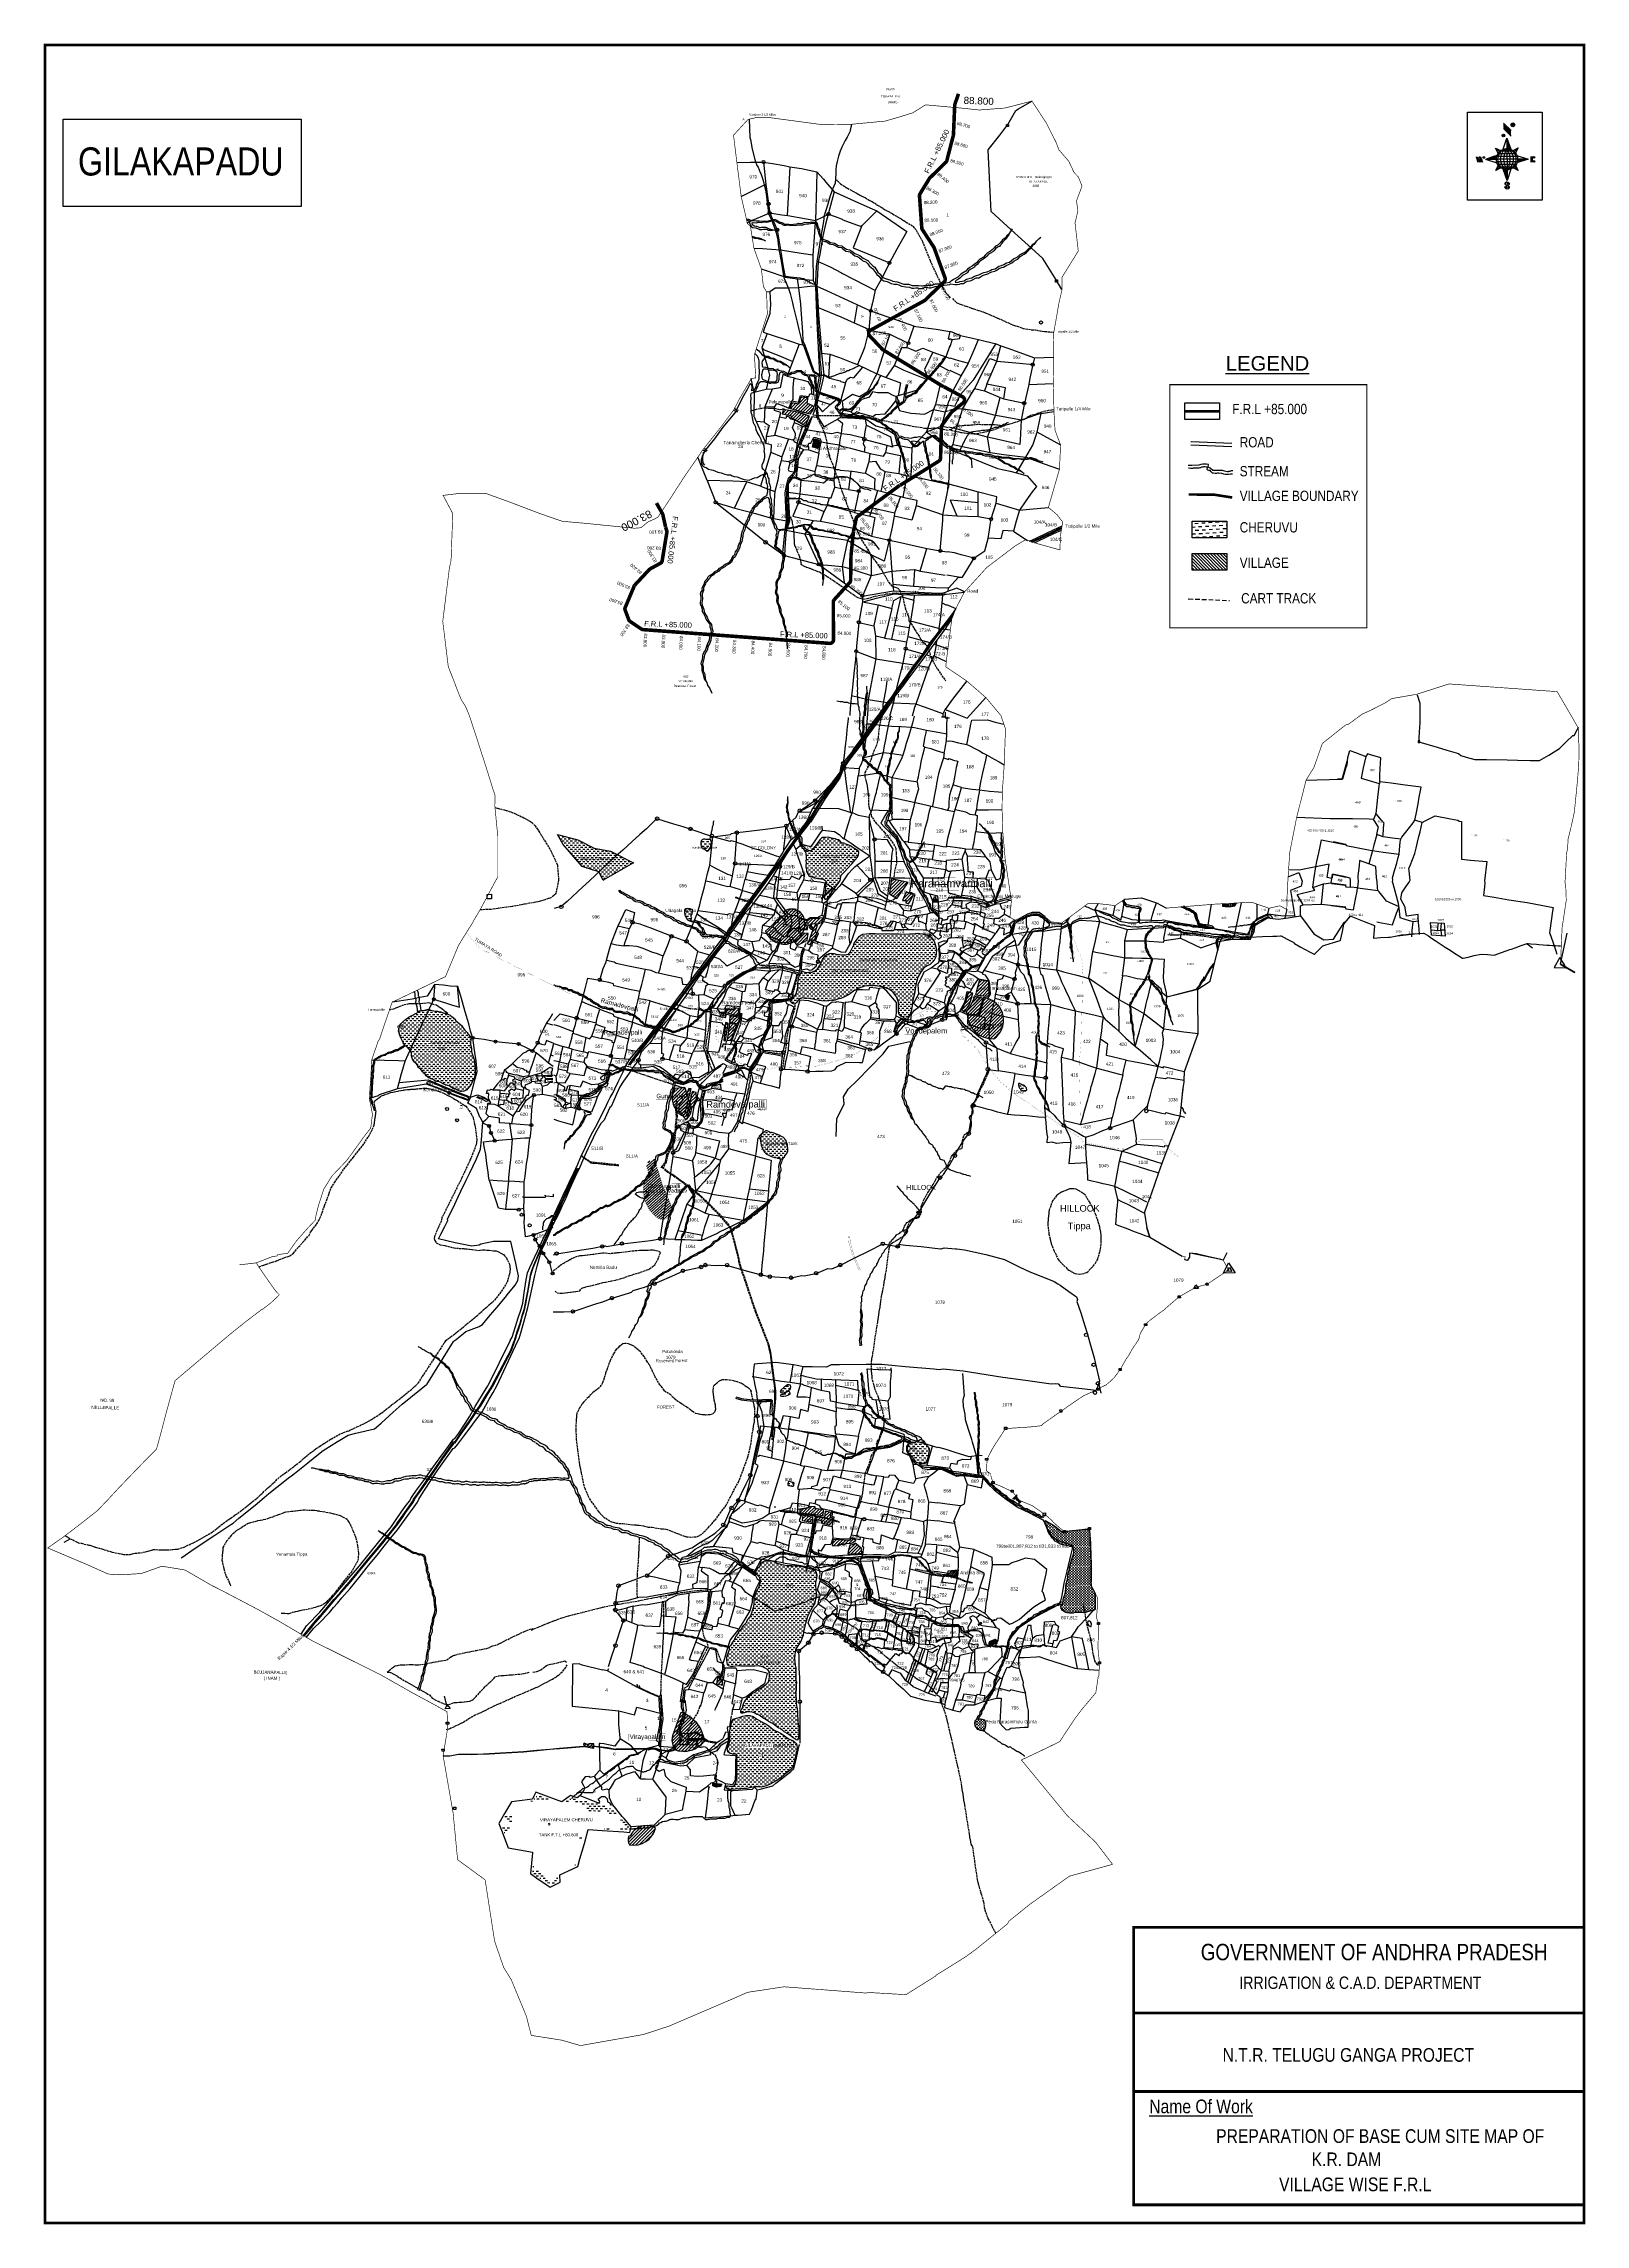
# Model space of a CAD drawing. Header units: inches. Extents: x 345243 to 353865, y 1570500 to 1582700.
import ezdxf
from ezdxf.enums import TextEntityAlignment as Align

# ---------------------------------------------------------------- set-up
doc = ezdxf.new("R2010")
doc.units = ezdxf.units.IN
doc.header["$MEASUREMENT"] = 0
for name, pattern in [('ACAD_ISO02W100', [15, 12, -3]), ('ACAD_ISO03W100', [30, 12, -18]), ('BORDER', [1.75, 0.5, -0.25, 0.5, -0.25, 0, -0.25]), ('DASHED', [0.75, 0.5, -0.25])]:
    doc.linetypes.add(name, pattern=pattern)
for name, color, linetype in [('AQUADUCT', 1, 'Continuous'), ('bed with', 5, 'Continuous'), ('BLOCK', 7, 'Continuous'), ('bord', 1, 'Continuous'), ('C LINE COO', 6, 'Continuous'), ('CARTTRACK', 30, 'ACAD_ISO02W100'), ('FRAME 025', 7, 'Continuous'), ('laying', 4, 'Continuous'), ('lining', 4, 'Continuous'), ('PLATS', 6, 'Continuous'), ('PLOTNO', 7, 'Continuous'), ('SLB', 11, 'Continuous'), ('STREAM', 4, 'Continuous'), ('TABLE', 7, 'Continuous'), ('Tank', 17, 'Continuous'), ('TANKS', 4, 'Continuous'), ('TEXT', 7, 'Continuous'), ('TITLEBLOCK', 7, 'Continuous'), ('top of bund', 1, 'Continuous'), ('VB', 5, 'Continuous'), ('VILLAGE', 30, 'Continuous'), ('VILLAGE BOUNDARY', 6, 'Continuous'), ('VILLAGE BOUNDRY', 7, 'Continuous'), ('VILLAGE_AREA', 1, 'Continuous')]:
    doc.layers.add(name, color=color, linetype=linetype)
doc.layers.add('ROAD', color=1, linetype='Continuous', lineweight=25)
doc.layers.add('VILL_BOUNDARY', color=6, linetype='BORDER', lineweight=30)
doc.styles.add('A', font='arial.ttf')
doc.styles.add('ARIAL', font='arial.ttf')
doc.styles.add('ARIALN', font='ARIALN.TTF')
doc.styles.get("Standard").update_dxf_attribs({"font": 'arial.ttf'})
pattern_1 = [(359.4707, (346273.657, 1570492.168), (12.784883, 12.550823), [12.668394, -12.668394])]
pattern_2 = [(44.4707, (346273.657, 1570492.168), (-8.874772, 9.040278), [])]
pattern_3 = [(45.01644, (346557.299, 1575943.761), (-8.956655, 8.951517), [])]
pattern_4 = [(0.01644, (346557.299, 1575943.761), (12.659357, 12.666623), [12.66299, -12.66299])]
pattern_5 = [(45.0164378, (2880.485, -25461.457), (-8.9566549, 8.95151717), [])]
pattern_6 = [(0.29103416, (2880.47776, -25461.4726), (0.75741917787, 0.76515315714), [0.7612959887, -0.7612959887])]
pattern_7 = [(267.297113149, (-8720374.938, 50637915.138), (10.5367255337, -0.497431438), [])]
pattern_8 = [(357.297113149, (-8720374.938, 50637915.138), (0.497431438, 10.5367255337), [])]

# ---------------------------------------------------------------- blocks, each defined once
blk = doc.blocks.new('*X5')
at = {"color": 0, "linetype": 'Continuous'}
for p, q in [((6321.6, 240.5), (6322.3, 241.2)), ((6321.6, 240.3), (6322.3, 241)), ((6321.6, 240.1), (6322.3, 240.8)), ((6321.6, 239.9), (6322.4, 240.7)), ((6321.6, 239.8), (6322.4, 240.6)), ((6321.6, 239.6), (6322.5, 240.5)), ((6321.6, 239.4), (6322.5, 240.3)), ((6321.6, 239.2), (6322.6, 240.2)), ((6321.7, 239.1), (6322.6, 240.1)), ((6321.8, 240.8), (6322.4, 241.4)), ((6321.8, 239), (6322.7, 240)), ((6321.8, 239), (6322.8, 239.9)), ((6321.9, 238.9), (6322.9, 239.8)), ((6322, 238.8), (6323, 239.7)), ((6322.1, 241.3), (6322.4, 241.6)), ((6322.1, 238.7), (6323.1, 239.6)), ((6322.2, 238.6), (6323.1, 239.6)), ((6322.3, 238.5), (6323.2, 239.5)), ((6322.4, 238.5), (6323.3, 239.4)), ((6322.5, 238.4), (6323.4, 239.3)), ((6322.7, 238.4), (6323.6, 239.3)), ((6322.8, 238.3), (6323.7, 239.2)), ((6322.9, 238.3), (6323.8, 239.1)), ((6323.1, 238.2), (6323.9, 239.1)), ((6323.2, 238.2), (6324, 239)), ((6323.3, 238.2), (6324.2, 239)), ((6323.5, 238.1), (6324.3, 238.9)), ((6323.7, 238.1), (6324.4, 238.9)), ((6323.8, 238.1), (6324.6, 238.8)), ((6324.1, 238.2), (6324.7, 238.8)), ((6324.3, 238.3), (6324.9, 238.8)), ((6324.6, 238.3), (6325.1, 238.8)), ((6324.8, 238.4), (6325.2, 238.8)), ((6325.1, 238.5), (6325.4, 238.8)), ((6325.4, 238.6), (6325.6, 238.8))]:
    blk.add_line(p, q, dxfattribs=at)
blk = doc.blocks.new('*X4')
at = {"color": 0, "linetype": 'Continuous'}
for p, q in [((6324.4, 240.3), (6324.5, 240.4)), ((6324.6, 240.3), (6324.8, 240.5)), ((6324.7, 240.2), (6325, 240.5)), ((6324.8, 240.2), (6325.2, 240.6)), ((6325, 240.1), (6325.5, 240.6)), ((6325.1, 240.1), (6325.6, 240.6)), ((6325.2, 240), (6325.8, 240.6)), ((6325.3, 240), (6326, 240.6)), ((6325.4, 239.9), (6326.1, 240.6)), ((6325.5, 239.8), (6326.2, 240.5)), ((6325.6, 239.8), (6326.3, 240.5)), ((6325.7, 239.7), (6326.5, 240.4)), ((6325.9, 239.6), (6326.6, 240.3)), ((6326, 239.5), (6326.7, 240.3)), ((6326, 239.4), (6326.8, 240.2)), ((6326.1, 239.3), (6327, 240.2)), ((6326.2, 239.3), (6327.1, 240.1)), ((6326.3, 239.2), (6327.1, 240)), ((6326.4, 239.1), (6327.2, 239.9)), ((6326.5, 239), (6327.3, 239.8)), ((6326.5, 238.9), (6327.4, 239.7)), ((6326.6, 238.8), (6327.5, 239.6)), ((6326.7, 238.7), (6327.5, 239.5)), ((6326.8, 238.6), (6327.6, 239.4)), ((6326.8, 238.5), (6327.7, 239.3)), ((6326.8, 236.5), (6327.4, 237)), ((6326.9, 238.3), (6327.8, 239.2)), ((6326.9, 238.2), (6327.9, 239.1)), ((6326.9, 236.8), (6327.6, 237.4)), ((6327, 238.1), (6327.8, 239)), ((6327, 237.9), (6327.8, 238.8)), ((6327, 237.8), (6327.8, 238.6)), ((6327, 237.6), (6327.8, 238.4)), ((6327, 237.4), (6327.8, 238.2)), ((6327, 237.3), (6327.8, 238)), ((6327, 237.1), (6327.8, 237.9))]:
    blk.add_line(p, q, dxfattribs=at)
blk = doc.blocks.new('H')
at = {"layer": 'bord', "extrusion": (0.000427885, 0.004792, 0.999988)}
h = blk.add_hatch(dxfattribs=at)
h.set_pattern_fill('LINE', color=8, scale=84.387686, angle=-2.7029, style=0)
h.set_pattern_definition(pattern_8)
h.paths.add_polyline_path([(-492, 786, -0.090992), (-448, 775), (-486, 912)])
h = blk.add_hatch(dxfattribs=at)
h.set_pattern_fill('LINE', color=8, scale=84.387686, angle=-92.7029, style=0)
h.set_pattern_definition(pattern_7)
h.paths.add_polyline_path([(-625, 665, -0.090992), (-615, 710), (-751, 671)])
h = blk.add_hatch(dxfattribs=at)
h.set_pattern_fill('LINE', color=8, scale=84.387686, angle=-2.7029, style=0)
h.set_pattern_definition(pattern_8)
h.paths.add_polyline_path([(-504, 533, -0.090992), (-549, 543), (-510, 406)])
h = blk.add_hatch(dxfattribs=at)
h.set_pattern_fill('LINE', color=8, scale=84.387686, angle=-92.7029, style=0)
h.set_pattern_definition(pattern_7)
h.paths.add_polyline_path([(-246, 647), (-372, 653, -0.090992), (-382, 609)])
for p, q in [((-516, 1087, -1217), (-432, 994, -1217)), ((-627, 794, -1216), (-567, 760, -1216)), ((-627, 794, -1216), (-584, 747, -1215)), ((-599, 731, -1215), (-627, 794, -1216)), ((-538, 774, -1216), (-487, 906, -1216)), ((-519, 1020, -1217), (-435, 927, -1216)), ((-487, 906, -1216), (-493, 780, -1216)), ((-487, 906, -1216), (-448, 769, -1216)), ((-865, 701, -1215), (-847, 638, -1215)), ((-847, 700, -1215), (-829, 637, -1215)), ((-829, 699, -1215), (-811, 636, -1215)), ((-829, 699, -1215), (-811, 698, -1215)), ((-811, 698, -1215), (-794, 635, -1215)), ((-752, 665, -1215), (-615, 704, -1215)), ((-752, 665, -1215), (-625, 659, -1215)), ((-619, 614, -1215), (-752, 665, -1215)), ((-639, 526, -1214), (-606, 585, -1215)), ((-639, 526, -1214), (-593, 568, -1215)), ((-577, 553, -1215), (-639, 526, -1214)), ((-511, 400, -1214), (-549, 537, -1214)), ((-460, 533, -1215), (-511, 400, -1214)), ((-505, 527, -1214), (-511, 400, -1214)), ((-371, 513, -1214), (-431, 546, -1215)), ((-421, 753, -1216), (-359, 781, -1216)), ((-371, 513, -1214), (-414, 560, -1215)), ((-359, 781, -1216), (-405, 739, -1216)), ((-399, 576, -1215), (-371, 513, -1214)), ((-359, 781, -1216), (-392, 721, -1215)), ((-246, 641, -1215), (-383, 603, -1215)), ((-379, 693, -1215), (-246, 641, -1215)), ((-373, 647, -1215), (-246, 641, -1215)), ((-213, 669, -1215), (-217, 601, -1215)), ((-197, 600, -1215), (-194, 668, -1215))]:
    blk.add_line(p, q, dxfattribs=at)
at = {"layer": 'bord', "color": 8, "linetype": 'ByBlock', "extrusion": (0.000427885, 0.004792, 0.999988)}
for p, q in [((-373, 647, -1215), (-625, 659, -1215)), ((-378, 616, -1215), (-623, 628, -1215)), ((-375, 679, -1215), (-620, 691, -1215)), ((-392, 585, -1215), (-611, 595, -1215)), ((-386, 711, -1215), (-605, 722, -1215)), ((-420, 555, -1215), (-587, 562, -1215)), ((-411, 744, -1216), (-578, 752, -1216)), ((-493, 780, -1216), (-505, 527, -1214))]:
    blk.add_line(p, q, dxfattribs=at)
at = {"layer": 'bord', "extrusion": (0.000427885, 0.004792, 0.999988), "elevation": -1212}
for points, const_width in [([(-522, 960), (-516, 1093)], 1.61), ([(-434, 933), (-428, 1066)], 1.61), ([(-870, 707), (-846, 706)], 0.642), ([(-829, 643), (-855, 644)], 0.642), ([(-829, 643), (-821, 678)], 0.642), ([(-811, 642), (-784, 641)], 0.642), ([(-793, 641), (-782, 694)], 0.642), ([(-177, 605), (-226, 607)], 0.706), ([(-223, 676), (-174, 673)], 0.706), ([(-195, 645), (-185, 644)], 0.706)]:
    blk.add_lwpolyline(points, dxfattribs=dict(at, const_width=const_width))
for points, const_width in [([(-414, 1073, 1), (-398, 1058, 1)], 22.3), ([(-530, 950, 1), (-520, 939, 1)], 14.8), ([(-776, 697, 1), (-769, 690, 1)], 8.9), ([(-180, 618, 1), (-173, 611, 1)], 9.79), ([(-178, 667, 1), (-171, 660, 1)], 9.79), ([(-525, 322, 1), (-533, 329, 1)], 11.1), ([(-490, 362, 1), (-498, 369, 1)], 11.1)]:
    blk.add_lwpolyline(points, format="xyb", close=True, dxfattribs=dict(at, const_width=const_width))
for points in [[(-537, 317), (-531, 310), (-520, 307), (-505, 307), (-494, 310), (-486, 318), (-487, 326), (-491, 333), (-494, 336), (-503, 341), (-522, 347), (-530, 352), (-534, 355), (-537, 363), (-537, 373), (-530, 381), (-520, 384), (-504, 384), (-493, 380), (-487, 373)], [(-522, 348), (-526, 354), (-528, 361), (-528, 371), (-526, 375), (-521, 381), (-515, 384)], [(-505, 307), (-499, 312), (-497, 319), (-497, 327), (-501, 335), (-509, 343)]]:
    blk.add_lwpolyline(points, dxfattribs=at)
at = {"layer": 'bord', "extrusion": (0.000427885, 0.004792, 0.999988)}
for centre, radius in [((-406, 1065, -1212), 22.3), ((-525, 944, -1212), 14.8), ((-773, 694, -1212), 8.9), ((-498, 659, -1212), 127), ((-177, 615, -1212), 9.79), ((-174, 663, -1212), 9.79), ((-529, 325, -1212), 11.1), ((-494, 365, -1212), 11.1)]:
    blk.add_circle(centre, radius, dxfattribs=at)
at = {"layer": 'bord', "color": 8, "linetype": 'ByBlock', "extrusion": (0.000427885, 0.004792, 0.999988)}
for centre, radius, start, end in [((-482, 658, -1212), 128, 94.9254, 259.6691), ((-437, 656, -1212), 141, 113.2864, 241.308), ((-316, 651, -1212), 222, 142.5892, 212.0053), ((-560, 662, -1212), 141, 293.2864, 61.308), ((-681, 668, -1212), 222, 322.5892, 32.0053), ((-515, 660, -1212), 128, 274.9254, 79.6691)]:
    blk.add_arc(centre, radius, start, end, dxfattribs=at)
at = {"layer": 'bord', "extrusion": (0.000427885, 0.004792, 0.999988)}
for points in [[(-516, 1093, -1212), (-431, 1000, -1212), (-519, 1026, -1212), (-434, 933, -1212)], [(-864, 707, -1212), (-846, 706, -1212), (-846, 644, -1212), (-829, 643, -1212)], [(-829, 705, -1212), (-811, 704, -1212), (-811, 642, -1212), (-793, 641, -1212)], [(-193, 674, -1212), (-197, 606, -1212), (-213, 675, -1212), (-216, 607, -1212)]]:
    blk.add_solid(points, dxfattribs=at)
at = {"layer": 'bord', "extrusion": (0.000427885, 0.004792, 0.999988), "xscale": 7.977342409717546, "yscale": 7.977342408231451, "zscale": 7.977342408476333, "rotation": 138.0840426661453}
for name, p in [('*X4', (38301, -31929, -1212)), ('*X5', (38314, -31951, -1212))]:
    blk.add_blockref(name, p, dxfattribs=at)
blk = doc.blocks.new('FGDFGDFG6YURT')
at = {"layer": 'ROAD', "color": 1, "linetype": 'Continuous', "lineweight": 25}
for points in [[(386104, 1482907, 0), (386134, 1482913, 0), (386162, 1482917, 0), (386187, 1482923, 0)], [(386104, 1482908, 0), (386135, 1482913, 0), (386163, 1482918, 0), (386188, 1482923, 0)], [(386104, 1482904, 0), (386135, 1482909, 0), (386163, 1482914, 0), (386188, 1482919, 0)]]:
    blk.add_polyline3d(points, dxfattribs=at)
at = {"layer": 'SLB'}
for points, const_width in [([(386135, 1482913), (386134, 1482913), (386131, 1482917)], 0.3), ([(386135, 1482909), (386134, 1482909), (386132, 1482905)], 0.3), ([(386135, 1482913), (386148, 1482915), (386162, 1482918)], 0.5), ([(386162, 1482918), (386148, 1482916), (386135, 1482913)], 0.5), ([(386162, 1482914), (386148, 1482912), (386135, 1482909)], 0.5), ([(386162, 1482918), (386162, 1482918), (386165, 1482922)], 0.3), ([(386162, 1482914), (386162, 1482914), (386166, 1482911)], 0.3)]:
    blk.add_lwpolyline(points, dxfattribs=dict(at, const_width=const_width))
blk = doc.blocks.new('TRT')
at = {"layer": 'Tank', "extrusion": (-3.55122e-05, 6.11968e-05, 1), "elevation": 84}
blk.add_lwpolyline([(351078, 1573934), (351064, 1573928), (351053, 1573923), (351042, 1573920), (351030, 1573917), (351022, 1573915), (351018, 1573914), (351012, 1573913), (351001, 1573914), (350992, 1573914), (350985, 1573914), (350975, 1573914), (350963, 1573914), (350956, 1573912), (350943, 1573912), (350937, 1573911), (350925, 1573913), (350923, 1573914), (350913, 1573917), (350903, 1573922), (350897, 1573927), (350894, 1573932), (350891, 1573935), (350889, 1573952), (350895, 1573957), (350901, 1573976), (350902, 1573985), (350905, 1574001), (350910, 1574013), (350912, 1574020), (350915, 1574029), (350916, 1574051), (350917, 1574062), (350921, 1574081), (350926, 1574097), (350928, 1574116), (350928, 1574126), (350934, 1574141), (350937, 1574154), (350938, 1574165), (350943, 1574183), (350950, 1574209), (350957, 1574231), (350961, 1574244), (350962, 1574265), (350957, 1574272), (350950, 1574276), (350925, 1574282), (350901, 1574288), (350883, 1574294), (350873, 1574301), (350860, 1574309), (350852, 1574317), (350845, 1574325), (350836, 1574337), (350831, 1574344), (350825, 1574353), (350820, 1574361), (350815, 1574379), (350814, 1574388), (350804, 1574411), (350806, 1574422), (350814, 1574418), (350846, 1574399), (350865, 1574386), (350894, 1574361), (350921, 1574364), (351022, 1574373), (351042, 1574374), (351044, 1574374), (351046, 1574368), (351051, 1574349), (351051, 1574332), (351050, 1574310), (351050, 1574289), (351053, 1574244), (351055, 1574188), (351055, 1574135), (351055, 1574093), (351054, 1574064), (351057, 1574060), (351070, 1574034), (351078, 1574017), (351078, 1574005)], close=True, dxfattribs=at)

msp = doc.modelspace()

# ---------------------------------------------------------------- hatches: boundary and pattern name
at = {"layer": 'STREAM', "extrusion": (-2.01796e-05, -5.6368e-05, 1)}
h = msp.add_hatch(dxfattribs=at)
h.set_pattern_fill('DASH', color=256, scale=92.565686, angle=0.0805, style=0)
h.set_pattern_definition([(0.0805148, (2880.478, -25461.473), (11.554439656, 11.58695909), [11.5707108, -11.5707108])])
h.paths.add_polyline_path([(348116, 1578276), (348231, 1578246), (348321, 1578200), (348414, 1578182), (348542, 1578118), (348373, 1578020), (348348, 1578067), (348254, 1578097), (348148, 1578219)])
at = {"layer": 'STREAM', "extrusion": (-5.60022e-05, 4.64757e-06, 1)}
h = msp.add_hatch(dxfattribs=at)
h.set_pattern_fill('DASH', color=256, scale=92.5656864, angle=0.0805146889, style=0)
edge = h.paths.add_edge_path()
edge.add_line((349509, 1578192), (349502, 1578179))
edge.add_line((349502, 1578179), (349505, 1578172))
edge.add_line((349505, 1578172), (349505, 1578168))
edge.add_line((349505, 1578168), (349507, 1578151))
edge.add_line((349507, 1578151), (349507, 1578139))
edge.add_line((349507, 1578139), (349506, 1578129))
edge.add_line((349506, 1578129), (349507, 1578116))
edge.add_line((349507, 1578116), (349506, 1578104))
edge.add_line((349506, 1578104), (349506, 1578093))
edge.add_line((349506, 1578093), (349509, 1578078))
edge.add_line((349509, 1578078), (349510, 1578070))
edge.add_line((349510, 1578070), (349515, 1578057))
edge.add_line((349515, 1578057), (349522, 1578046))
edge.add_line((349522, 1578046), (349530, 1578041))
edge.add_line((349530, 1578041), (349540, 1578039))
edge.add_line((349540, 1578039), (349547, 1578038))
edge.add_line((349547, 1578038), (349550, 1578036))
edge.add_line((349550, 1578036), (349554, 1578035))
edge.add_line((349554, 1578035), (349566, 1578032))
edge.add_line((349566, 1578032), (349571, 1578030))
edge.add_line((349571, 1578030), (349583, 1578029))
edge.add_line((349583, 1578029), (349588, 1578028))
edge.add_line((349588, 1578028), (349592, 1578028))
edge.add_line((349592, 1578028), (349597, 1578027))
edge.add_line((349597, 1578027), (349603, 1578025))
edge.add_line((349603, 1578025), (349607, 1578023))
edge.add_line((349607, 1578023), (349615, 1578018))
edge.add_line((349615, 1578018), (349618, 1578012))
edge.add_line((349618, 1578012), (349618, 1578006))
edge.add_line((349618, 1578006), (349615, 1577992))
edge.add_line((349615, 1577992), (349614, 1577985))
edge.add_line((349614, 1577985), (349616, 1577972))
edge.add_line((349616, 1577972), (349615, 1577966))
edge.add_line((349615, 1577966), (349613, 1577961))
edge.add_line((349613, 1577961), (349613, 1577955))
edge.add_line((349613, 1577955), (349613, 1577943))
edge.add_line((349613, 1577943), (349607, 1577932))
edge.add_line((349607, 1577932), (349606, 1577925))
edge.add_line((349606, 1577925), (349610, 1577917))
edge.add_line((349610, 1577917), (349617, 1577912))
edge.add_line((349617, 1577912), (349620, 1577914))
edge.add_line((349620, 1577914), (349624, 1577916))
edge.add_line((349624, 1577916), (349629, 1577922))
edge.add_line((349629, 1577922), (349639, 1577934))
edge.add_line((349639, 1577934), (349653, 1577956))
edge.add_line((349653, 1577956), (349669, 1577980))
edge.add_line((349669, 1577980), (349690, 1578007))
edge.add_line((349690, 1578007), (349698, 1578019))
edge.add_line((349698, 1578019), (349703, 1578048))
edge.add_line((349703, 1578048), (349721, 1578066))
edge.add_line((349721, 1578066), (349757, 1578106))
edge.add_line((349757, 1578106), (349765, 1578114))
edge.add_line((349765, 1578114), (349780, 1578132))
edge.add_line((349780, 1578132), (349794, 1578149))
edge.add_line((349794, 1578149), (349800, 1578162))
edge.add_line((349800, 1578162), (349802, 1578176))
edge.add_line((349802, 1578176), (349798, 1578184))
edge.add_line((349798, 1578184), (349780, 1578196))
edge.add_line((349780, 1578196), (349754, 1578212))
edge.add_line((349754, 1578212), (349746, 1578216))
edge.add_line((349746, 1578216), (349741, 1578217))
edge.add_line((349741, 1578217), (349736, 1578219))
edge.add_line((349736, 1578219), (349730, 1578221))
edge.add_line((349730, 1578221), (349722, 1578224))
edge.add_line((349722, 1578224), (349719, 1578227))
edge.add_line((349719, 1578227), (349713, 1578228))
edge.add_line((349713, 1578228), (349706, 1578228))
edge.add_line((349706, 1578228), (349695, 1578241))
edge.add_line((349695, 1578241), (349688, 1578245))
edge.add_line((349688, 1578245), (349676, 1578248))
edge.add_line((349676, 1578248), (349669, 1578251))
edge.add_line((349669, 1578251), (349658, 1578253))
edge.add_line((349658, 1578253), (349654, 1578253))
edge.add_line((349654, 1578253), (349649, 1578255))
edge.add_line((349649, 1578255), (349644, 1578257))
edge.add_line((349644, 1578257), (349636, 1578259))
edge.add_line((349636, 1578259), (349631, 1578260))
edge.add_line((349631, 1578260), (349617, 1578259))
edge.add_line((349617, 1578259), (349612, 1578259))
edge.add_line((349612, 1578259), (349599, 1578259))
edge.add_line((349599, 1578259), (349593, 1578255))
edge.add_line((349593, 1578255), (349585, 1578247))
edge.add_line((349585, 1578247), (349579, 1578239))
edge.add_line((349579, 1578239), (349574, 1578233))
edge.add_line((349574, 1578233), (349570, 1578228))
edge.add_line((349570, 1578228), (349564, 1578218))
edge.add_line((349564, 1578218), (349560, 1578212))
edge.add_line((349560, 1578212), (349554, 1578207))
edge.add_line((349554, 1578207), (349548, 1578199))
edge.add_line((349548, 1578199), (349539, 1578190))
edge.add_line((349539, 1578190), (349535, 1578186))
edge.add_line((349535, 1578186), (349526, 1578185))
edge.add_line((349526, 1578185), (349514, 1578189))
edge.add_line((349514, 1578189), (349509, 1578192))
h = msp.add_hatch(dxfattribs=at)
h.set_pattern_fill('DASH', color=256, scale=92.5656864, angle=0.0805146889, style=0)
edge = h.paths.add_edge_path()
edge.add_line((350059, 1577243), (350057, 1577246))
edge.add_line((350057, 1577246), (350049, 1577254))
edge.add_line((350049, 1577254), (350039, 1577259))
edge.add_line((350039, 1577259), (350031, 1577264))
edge.add_line((350031, 1577264), (350027, 1577269))
edge.add_line((350027, 1577269), (350025, 1577272))
edge.add_line((350025, 1577272), (350023, 1577283))
edge.add_line((350023, 1577283), (350024, 1577296))
edge.add_line((350024, 1577296), (350023, 1577310))
edge.add_line((350023, 1577310), (350023, 1577338))
edge.add_line((350023, 1577338), (350017, 1577358))
edge.add_line((350017, 1577358), (350008, 1577373))
edge.add_line((350008, 1577373), (349996, 1577389))
edge.add_line((349996, 1577389), (349984, 1577401))
edge.add_line((349984, 1577401), (349969, 1577410))
edge.add_line((349969, 1577410), (349948, 1577420))
edge.add_line((349948, 1577420), (349935, 1577423))
edge.add_line((349935, 1577423), (349909, 1577427))
edge.add_line((349909, 1577427), (349883, 1577430))
edge.add_line((349883, 1577430), (349861, 1577431))
edge.add_line((349861, 1577431), (349834, 1577428))
edge.add_line((349834, 1577428), (349799, 1577415))
edge.add_line((349799, 1577415), (349773, 1577401))
edge.add_line((349773, 1577401), (349753, 1577385))
edge.add_line((349753, 1577385), (349740, 1577377))
edge.add_line((349740, 1577377), (349721, 1577367))
edge.add_line((349721, 1577367), (349702, 1577359))
edge.add_line((349702, 1577359), (349683, 1577354))
edge.add_line((349683, 1577354), (349669, 1577349))
edge.add_line((349669, 1577349), (349650, 1577348))
edge.add_line((349650, 1577348), (349635, 1577345))
edge.add_line((349635, 1577345), (349621, 1577343))
edge.add_line((349621, 1577343), (349594, 1577346))
edge.add_line((349594, 1577346), (349575, 1577348))
edge.add_line((349575, 1577348), (349553, 1577353))
edge.add_line((349553, 1577353), (349525, 1577359))
edge.add_line((349525, 1577359), (349507, 1577360))
edge.add_line((349507, 1577360), (349495, 1577360))
edge.add_line((349495, 1577360), (349485, 1577362))
edge.add_line((349485, 1577362), (349472, 1577358))
edge.add_line((349472, 1577358), (349463, 1577349))
edge.add_line((349463, 1577349), (349456, 1577338))
edge.add_line((349456, 1577338), (349448, 1577330))
edge.add_line((349448, 1577330), (349443, 1577327))
edge.add_line((349443, 1577327), (349437, 1577328))
edge.add_line((349437, 1577328), (349431, 1577330))
edge.add_line((349431, 1577330), (349428, 1577333))
edge.add_line((349428, 1577333), (349422, 1577342))
edge.add_line((349422, 1577342), (349423, 1577352))
edge.add_line((349423, 1577352), (349430, 1577356))
edge.add_line((349430, 1577356), (349438, 1577366))
edge.add_line((349438, 1577366), (349449, 1577381))
edge.add_line((349449, 1577381), (349455, 1577400))
edge.add_line((349455, 1577400), (349461, 1577420))
edge.add_line((349461, 1577420), (349461, 1577438))
edge.add_line((349461, 1577438), (349462, 1577458))
edge.add_line((349462, 1577458), (349470, 1577488))
edge.add_line((349470, 1577488), (349475, 1577497))
edge.add_line((349475, 1577497), (349486, 1577511))
edge.add_line((349486, 1577511), (349504, 1577504))
edge.add_line((349504, 1577504), (349512, 1577504))
edge.add_line((349512, 1577504), (349522, 1577505))
edge.add_line((349522, 1577505), (349531, 1577505))
edge.add_line((349531, 1577505), (349536, 1577506))
edge.add_line((349536, 1577506), (349537, 1577506))
edge.add_line((349537, 1577506), (349552, 1577511))
edge.add_line((349552, 1577511), (349560, 1577515))
edge.add_line((349560, 1577515), (349570, 1577524))
edge.add_line((349570, 1577524), (349576, 1577531))
edge.add_line((349576, 1577531), (349581, 1577540))
edge.add_line((349581, 1577540), (349587, 1577549))
edge.add_line((349587, 1577549), (349595, 1577567))
edge.add_line((349595, 1577567), (349599, 1577576))
edge.add_line((349599, 1577576), (349602, 1577581))
edge.add_line((349602, 1577581), (349608, 1577589))
edge.add_line((349608, 1577589), (349616, 1577599))
edge.add_line((349616, 1577599), (349623, 1577604))
edge.add_line((349623, 1577604), (349638, 1577609))
edge.add_line((349638, 1577609), (349650, 1577611))
edge.add_line((349650, 1577611), (349663, 1577610))
edge.add_line((349663, 1577610), (349680, 1577605))
edge.add_line((349680, 1577605), (349691, 1577604))
edge.add_line((349691, 1577604), (349704, 1577603))
edge.add_line((349704, 1577603), (349713, 1577603))
edge.add_line((349713, 1577603), (349720, 1577603))
edge.add_line((349720, 1577603), (349726, 1577603))
edge.add_line((349726, 1577603), (349730, 1577603))
edge.add_line((349730, 1577603), (349734, 1577604))
edge.add_line((349734, 1577604), (349743, 1577607))
edge.add_line((349743, 1577607), (349748, 1577612))
edge.add_line((349748, 1577612), (349753, 1577617))
edge.add_line((349753, 1577617), (349757, 1577624))
edge.add_line((349757, 1577624), (349760, 1577632))
edge.add_line((349760, 1577632), (349766, 1577643))
edge.add_line((349766, 1577643), (349773, 1577659))
edge.add_line((349773, 1577659), (349776, 1577667))
edge.add_line((349776, 1577667), (349783, 1577677))
edge.add_line((349783, 1577677), (349793, 1577690))
edge.add_line((349793, 1577690), (349804, 1577705))
edge.add_line((349804, 1577705), (349813, 1577712))
edge.add_line((349813, 1577712), (349825, 1577719))
edge.add_line((349825, 1577719), (349844, 1577720))
edge.add_line((349844, 1577720), (349860, 1577722))
edge.add_line((349860, 1577722), (349893, 1577721))
edge.add_line((349893, 1577721), (349974, 1577720))
edge.add_line((349974, 1577720), (350017, 1577720))
edge.add_line((350017, 1577720), (350060, 1577719))
edge.add_line((350060, 1577719), (350086, 1577720))
edge.add_line((350086, 1577720), (350105, 1577720))
edge.add_line((350105, 1577720), (350128, 1577723))
edge.add_line((350128, 1577723), (350157, 1577720))
edge.add_line((350157, 1577720), (350165, 1577720))
edge.add_line((350165, 1577720), (350176, 1577717))
edge.add_line((350176, 1577717), (350184, 1577714))
edge.add_line((350184, 1577714), (350195, 1577710))
edge.add_line((350195, 1577710), (350208, 1577698))
edge.add_line((350208, 1577698), (350224, 1577679))
edge.add_line((350224, 1577679), (350231, 1577654))
edge.add_line((350231, 1577654), (350236, 1577631))
edge.add_line((350236, 1577631), (350235, 1577609))
edge.add_line((350235, 1577609), (350232, 1577592))
edge.add_line((350232, 1577592), (350221, 1577569))
edge.add_line((350221, 1577569), (350201, 1577548))
edge.add_line((350201, 1577548), (350196, 1577547))
edge.add_line((350196, 1577547), (350167, 1577531))
edge.add_line((350167, 1577531), (350161, 1577525))
edge.add_line((350161, 1577525), (350146, 1577504))
edge.add_line((350146, 1577504), (350134, 1577481))
edge.add_line((350134, 1577481), (350125, 1577451))
edge.add_line((350125, 1577451), (350119, 1577423))
edge.add_line((350119, 1577423), (350113, 1577384))
edge.add_line((350113, 1577384), (350104, 1577349))
edge.add_line((350104, 1577349), (350098, 1577306))
edge.add_line((350098, 1577306), (350095, 1577286))
edge.add_line((350095, 1577286), (350086, 1577262))
edge.add_line((350086, 1577262), (350075, 1577245))
h = msp.add_hatch(dxfattribs=at)
h.set_pattern_fill('DASH', color=256, scale=92.565686, angle=0.0805, style=0)
h.set_pattern_definition([(0.0805, (345685.799, 1574999.028), (11.55444, 11.58696), [11.57071, -11.57071])])
h.paths.add_polyline_path([(347587, 1576838), (347582, 1576839), (347579, 1576838), (347577, 1576838), (347571, 1576839), (347556, 1576846), (347550, 1576850), (347546, 1576852), (347541, 1576854), (347534, 1576855), (347527, 1576858), (347518, 1576864), (347510, 1576869), (347503, 1576872), (347490, 1576875), (347481, 1576878), (347476, 1576881), (347471, 1576884), (347464, 1576889), (347452, 1576893), (347447, 1576893), (347442, 1576894), (347437, 1576896), (347429, 1576900), (347423, 1576904), (347420, 1576906), (347416, 1576907), (347412, 1576908), (347406, 1576910), (347396, 1576915), (347391, 1576918), (347382, 1576926), (347376, 1576934), (347370, 1576941), (347364, 1576948), (347352, 1576960), (347344, 1576968), (347340, 1576973), (347336, 1576978), (347332, 1576987), (347328, 1576993), (347322, 1576997), (347316, 1577003), (347312, 1577010), (347306, 1577018), (347302, 1577029), (347301, 1577040), (347300, 1577050), (347297, 1577061), (347295, 1577066), (347285, 1577077), (347278, 1577083), (347276, 1577085), (347274, 1577087), (347268, 1577092), (347265, 1577092), (347259, 1577099), (347258, 1577104), (347254, 1577110), (347251, 1577116), (347246, 1577127), (347241, 1577138), (347237, 1577147), (347234, 1577156), (347233, 1577164), (347230, 1577170), (347228, 1577176), (347229, 1577186), (347232, 1577201), (347234, 1577206), (347240, 1577216), (347252, 1577228), (347269, 1577243), (347283, 1577251), (347288, 1577255), (347295, 1577260), (347307, 1577265), (347319, 1577272), (347323, 1577274), (347330, 1577277), (347331, 1577279), (347336, 1577284), (347344, 1577290), (347348, 1577290), (347355, 1577291), (347361, 1577291), (347372, 1577292), (347378, 1577293), (347382, 1577294), (347387, 1577296), (347394, 1577297), (347401, 1577295), (347404, 1577294), (347408, 1577293), (347425, 1577290), (347441, 1577288), (347445, 1577287), (347451, 1577286), (347465, 1577283), (347476, 1577278), (347479, 1577278), (347483, 1577277), (347488, 1577276), (347499, 1577272), (347504, 1577271), (347516, 1577265), (347521, 1577261), (347534, 1577252), (347540, 1577246), (347543, 1577242), (347549, 1577234), (347555, 1577227), (347566, 1577218), (347572, 1577214), (347581, 1577206), (347588, 1577196), (347592, 1577189), (347597, 1577182), (347602, 1577178), (347611, 1577168), (347615, 1577162), (347617, 1577159), (347626, 1577148), (347630, 1577142), (347634, 1577134), (347632, 1577124), (347631, 1577115), (347631, 1577101), (347635, 1577081), (347636, 1577069), (347636, 1577061), (347637, 1577054), (347645, 1577031), (347650, 1577016), (347653, 1577004), (347654, 1576985), (347657, 1576970), (347657, 1576951), (347656, 1576936), (347653, 1576920), (347650, 1576913), (347644, 1576901), (347640, 1576892), (347635, 1576882), (347626, 1576868), (347616, 1576854), (347611, 1576847), (347603, 1576844), (347594, 1576840), (347591, 1576839)])
h = msp.add_hatch(dxfattribs=at)
h.set_pattern_fill('DASH', color=256, scale=92.5656864, angle=0.0805146889, style=0)
edge = h.paths.add_edge_path()
edge.add_line((349363, 1576461), (349376, 1576461))
edge.add_line((349376, 1576461), (349379, 1576466))
edge.add_line((349379, 1576466), (349387, 1576473))
edge.add_line((349387, 1576473), (349390, 1576480))
edge.add_line((349390, 1576480), (349398, 1576490))
edge.add_line((349398, 1576490), (349405, 1576503))
edge.add_line((349405, 1576503), (349405, 1576513))
edge.add_line((349405, 1576513), (349403, 1576539))
edge.add_line((349403, 1576539), (349394, 1576566))
edge.add_line((349394, 1576566), (349378, 1576582))
edge.add_line((349378, 1576582), (349367, 1576586))
edge.add_line((349367, 1576586), (349357, 1576593))
edge.add_line((349357, 1576593), (349323, 1576606))
edge.add_line((349323, 1576606), (349304, 1576610))
edge.add_line((349304, 1576610), (349293, 1576615))
edge.add_line((349293, 1576615), (349287, 1576617))
edge.add_line((349287, 1576617), (349282, 1576618))
edge.add_line((349282, 1576618), (349278, 1576616))
edge.add_line((349278, 1576616), (349256, 1576596))
edge.add_line((349256, 1576596), (349250, 1576573))
edge.add_line((349250, 1576573), (349256, 1576538))
edge.add_line((349256, 1576538), (349261, 1576523))
edge.add_line((349261, 1576523), (349273, 1576501))
edge.add_line((349273, 1576501), (349286, 1576488))
edge.add_line((349286, 1576488), (349299, 1576482))
edge.add_line((349299, 1576482), (349313, 1576474))
edge.add_line((349313, 1576474), (349330, 1576468))
edge.add_line((349330, 1576468), (349345, 1576466))
edge.add_line((349345, 1576466), (349347, 1576465))
edge.add_line((349347, 1576465), (349352, 1576464))
edge.add_line((349352, 1576464), (349358, 1576463))
edge.add_line((349358, 1576463), (349361, 1576462))
edge.add_line((349361, 1576462), (349363, 1576461))
edge.add_line((349363, 1576461), (349363, 1576460))
at = {"layer": 'STREAM', "extrusion": (-2.01796e-05, -5.6368e-05, 1)}
h = msp.add_hatch(dxfattribs=at)
h.set_pattern_fill('DASH', color=256, scale=8.120491, angle=0.291, style=0)
h.set_pattern_definition([(0.29103416, (2982.5101, -25494.5227), (1.00989223716, 1.0202042095), [1.0150613183, -1.0150613183])])
h.paths.add_polyline_path([(350680, 1574559), (350682, 1574556), (350697, 1574540), (350696, 1574536), (350694, 1574534), (350697, 1574532), (350711, 1574544), (350709, 1574547), (350708, 1574545), (350704, 1574545), (350687, 1574564), (350686, 1574569), (350688, 1574572), (350686, 1574583), (350662, 1574560), (350674, 1574558), (350676, 1574561)])
at = {"layer": 'STREAM', "extrusion": (-5.60022e-05, 4.64757e-06, 1)}
h = msp.add_hatch(dxfattribs=at)
h.set_pattern_fill('DASH', color=256, scale=92.5656864, angle=0.0805146889, style=0)
h.paths.add_polyline_path([(349460, 1573211), (349466, 1573218), (349467, 1573228), (349468, 1573245), (349468, 1573260), (349468, 1573279), (349465, 1573299), (349463, 1573314), (349463, 1573326), (349461, 1573347), (349461, 1573355), (349461, 1573367), (349459, 1573384), (349456, 1573401), (349453, 1573417), (349453, 1573436), (349453, 1573441), (349452, 1573454), (349451, 1573471), (349452, 1573484), (349454, 1573491), (349454, 1573508), (349453, 1573518), (349455, 1573532), (349452, 1573542), (349451, 1573559), (349452, 1573595), (349452, 1573612), (349448, 1573629), (349445, 1573646), (349444, 1573666), (349448, 1573703), (349451, 1573717), (349462, 1573736), (349478, 1573758), (349483, 1573773), (349492, 1573797), (349495, 1573813), (349505, 1573863), (349517, 1573903), (349535, 1573939), (349557, 1573976), (349560, 1573992), (349566, 1574012), (349565, 1574032), (349562, 1574073), (349562, 1574090), (349567, 1574115), (349569, 1574131), (349564, 1574150), (349555, 1574159), (349528, 1574168), (349498, 1574175), (349481, 1574180), (349427, 1574184), (349399, 1574184), (349380, 1574188), (349360, 1574193), (349343, 1574197), (349336, 1574202), (349325, 1574208), (349303, 1574211), (349288, 1574211), (349274, 1574210), (349260, 1574203), (349252, 1574196), (349246, 1574179), (349231, 1574165), (349224, 1574148), (349231, 1574135), (349244, 1574122), (349252, 1574098), (349247, 1574080), (349243, 1574066), (349236, 1574051), (349229, 1574042), (349226, 1574033), (349220, 1574020), (349215, 1574009), (349214, 1573980), (349214, 1573970), (349210, 1573949), (349208, 1573937), (349202, 1573919), (349196, 1573905), (349191, 1573896), (349183, 1573888), (349180, 1573883), (349174, 1573871), (349170, 1573863), (349160, 1573854), (349152, 1573845), (349146, 1573833), (349143, 1573827), (349135, 1573820), (349129, 1573814), (349125, 1573804), (349122, 1573799), (349114, 1573790), (349110, 1573783), (349106, 1573774), (349102, 1573767), (349094, 1573756), (349091, 1573750), (349086, 1573740), (349079, 1573733), (349076, 1573727), (349076, 1573722), (349077, 1573717), (349075, 1573709), (349069, 1573694), (349062, 1573671), (349061, 1573657), (349063, 1573642), (349066, 1573632), (349072, 1573626), (349084, 1573623), (349099, 1573623), (349112, 1573625), (349128, 1573627), (349136, 1573626), (349142, 1573625), (349152, 1573624), (349163, 1573624), (349177, 1573625), (349190, 1573625), (349197, 1573625), (349202, 1573625), (349208, 1573625), (349222, 1573625), (349239, 1573626), (349245, 1573625), (349250, 1573624), (349260, 1573621), (349269, 1573619), (349276, 1573614), (349290, 1573606), (349298, 1573593), (349300, 1573569), (349299, 1573546), (349295, 1573533), (349279, 1573516), (349261, 1573504), (349232, 1573486), (349220, 1573475), (349208, 1573469), (349194, 1573458), (349178, 1573446), (349165, 1573431), (349160, 1573423), (349155, 1573411), (349152, 1573398), (349149, 1573387), (349144, 1573380), (349141, 1573372), (349141, 1573364), (349144, 1573362), (349147, 1573361), (349154, 1573362), (349157, 1573363), (349160, 1573363), (349163, 1573363), (349168, 1573366), (349180, 1573370), (349186, 1573370), (349193, 1573370), (349203, 1573368), (349220, 1573361), (349232, 1573354), (349245, 1573350), (349260, 1573339), (349270, 1573332), (349278, 1573328), (349286, 1573323), (349290, 1573320), (349295, 1573315), (349298, 1573313), (349314, 1573306), (349322, 1573302), (349333, 1573294), (349348, 1573281), (349354, 1573278), (349360, 1573276), (349364, 1573274), (349372, 1573268), (349382, 1573258), (349386, 1573256), (349391, 1573253), (349396, 1573249), (349402, 1573247), (349418, 1573236), (349435, 1573223), (349452, 1573212), (349460, 1573210)])
at = {"layer": 'STREAM', "extrusion": (-2.01796e-05, -5.6368e-05, 1)}
h = msp.add_hatch(dxfattribs=at)
h.set_pattern_fill('DASH', color=256, scale=6.090368, angle=0.291, style=0)
h.set_pattern_definition(pattern_6)
h.paths.add_polyline_path([(350485, 1573860), (350487, 1573859), (350489, 1573862), (350488, 1573865), (350484, 1573867), (350481, 1573864), (350479, 1573862), (350477, 1573860), (350474, 1573858), (350472, 1573857), (350470, 1573856), (350468, 1573855), (350470, 1573852), (350473, 1573853), (350474, 1573855), (350476, 1573856), (350478, 1573858), (350479, 1573859), (350482, 1573860)])
h = msp.add_hatch(dxfattribs=at)
h.set_pattern_fill('DASH', color=256, scale=6.090368, angle=0.291, style=0)
h.set_pattern_definition(pattern_6)
h.paths.add_polyline_path([(350547, 1573880), (350543, 1573880), (350541, 1573877), (350542, 1573874), (350546, 1573873), (350548, 1573875), (350550, 1573876), (350551, 1573877), (350553, 1573878), (350556, 1573879), (350558, 1573879), (350559, 1573879), (350564, 1573879), (350565, 1573879), (350563, 1573883), (350561, 1573884), (350558, 1573882), (350555, 1573881), (350553, 1573881), (350551, 1573881)])
h = msp.add_hatch(dxfattribs=at)
h.set_pattern_fill('DASH', color=256, scale=6.090368, angle=0.291, style=0)
h.set_pattern_definition(pattern_6)
h.paths.add_polyline_path([(350528, 1573747), (350530, 1573742), (350533, 1573740), (350535, 1573737), (350535, 1573733), (350537, 1573731), (350540, 1573732), (350540, 1573734, -0.278907), (350542, 1573740), (350545, 1573741), (350538, 1573763), (350535, 1573762, -0.136842), (350532, 1573763), (350530, 1573757), (350526, 1573752)])
h = msp.add_hatch(dxfattribs=at)
h.set_pattern_fill('DASH', color=256, scale=6.090368, angle=0.291, style=0)
h.set_pattern_definition(pattern_6)
h.paths.add_polyline_path([(350540, 1573764), (350538, 1573763), (350540, 1573757), (350542, 1573758)])
h = msp.add_hatch(dxfattribs=at)
h.set_pattern_fill('DASH', color=256, scale=6.090368, angle=0.291, style=0)
h.set_pattern_definition(pattern_6)
h.paths.add_polyline_path([(350542, 1573758), (350549, 1573760), (350547, 1573766), (350540, 1573764)])
h = msp.add_hatch(dxfattribs=at)
h.set_pattern_fill('DASH', color=256, scale=6.090368, angle=0.291, style=0)
h.set_pattern_definition(pattern_6)
h.paths.add_polyline_path([(350542, 1573758), (350540, 1573757), (350542, 1573752), (350544, 1573752)])
h = msp.add_hatch(dxfattribs=at)
h.set_pattern_fill('DASH', color=256, scale=6.090368, angle=0.291, style=0)
h.set_pattern_definition(pattern_6)
h.paths.add_polyline_path([(350551, 1573755), (350549, 1573760), (350542, 1573758), (350544, 1573752)])
h = msp.add_hatch(dxfattribs=at)
h.set_pattern_fill('DASH', color=256, scale=6.090368, angle=0.291, style=0)
h.set_pattern_definition(pattern_6)
h.paths.add_polyline_path([(350544, 1573752), (350542, 1573752), (350543, 1573746), (350545, 1573747)])
h.paths.add_polyline_path([(350553, 1573749), (350551, 1573755), (350544, 1573752), (350545, 1573747)])
h.paths.add_polyline_path([(350560, 1573752), (350558, 1573757), (350551, 1573755), (350553, 1573749)])
h.paths.add_polyline_path([(350560, 1573752), (350563, 1573753), (350561, 1573758), (350558, 1573757)])
h = msp.add_hatch(dxfattribs=at)
h.set_pattern_fill('DASH', color=256, scale=6.090368, angle=0.291, style=0)
h.set_pattern_definition(pattern_6)
h.paths.add_polyline_path([(350545, 1573747), (350543, 1573746), (350545, 1573741), (350547, 1573742)])
h.paths.add_polyline_path([(350554, 1573745), (350553, 1573749), (350545, 1573747), (350547, 1573742)])
h.paths.add_polyline_path([(350561, 1573748), (350560, 1573752), (350553, 1573749), (350554, 1573745)])
h.paths.add_polyline_path([(350564, 1573749, -0.018931), (350565, 1573749), (350563, 1573753), (350560, 1573752), (350561, 1573748)])
h = msp.add_hatch(dxfattribs=at)
h.set_pattern_fill('DASH', color=256, scale=6.090368, angle=0.291, style=0)
h.set_pattern_definition(pattern_6)
h.paths.add_polyline_path([(350556, 1573763), (350554, 1573769), (350547, 1573766), (350549, 1573760)])
h = msp.add_hatch(dxfattribs=at)
h.set_pattern_fill('DASH', color=256, scale=6.090368, angle=0.291, style=0)
h.set_pattern_definition(pattern_6)
h.paths.add_polyline_path([(350558, 1573757), (350556, 1573763), (350549, 1573760), (350551, 1573755)])
h = msp.add_hatch(dxfattribs=at)
h.set_pattern_fill('DASH', color=256, scale=6.090368, angle=0.291, style=0)
h.set_pattern_definition(pattern_6)
h.paths.add_polyline_path([(350556, 1573763), (350559, 1573764), (350557, 1573770), (350554, 1573769)])
h = msp.add_hatch(dxfattribs=at)
h.set_pattern_fill('DASH', color=256, scale=6.090368, angle=0.291, style=0)
h.set_pattern_definition(pattern_6)
h.paths.add_polyline_path([(350558, 1573757), (350561, 1573758), (350559, 1573764), (350556, 1573763)])
h = msp.add_hatch(dxfattribs=at)
h.set_pattern_fill('DASH', color=256, scale=6.090368, angle=0.291, style=0)
h.set_pattern_definition(pattern_6)
h.paths.add_polyline_path([(350565, 1573749, -0.204447), (350572, 1573749), (350572, 1573748), (350574, 1573749), (350575, 1573750), (350576, 1573753), (350578, 1573754), (350577, 1573756), (350576, 1573761), (350575, 1573765), (350574, 1573769), (350572, 1573770), (350570, 1573772), (350567, 1573773), (350563, 1573775, -0.224245), (350557, 1573770), (350557, 1573770)])
at = {"layer": 'STREAM', "extrusion": (-5.75191e-05, -6.69147e-05, 1)}
h = msp.add_hatch(dxfattribs=at)
h.set_pattern_fill('DASH', color=256, scale=92.5656864, angle=0.0805146889, style=0)
h.paths.add_polyline_path([(349451, 1573133), (349455, 1573152), (349457, 1573165), (349456, 1573180), (349453, 1573189), (349446, 1573196), (349432, 1573206), (349413, 1573215), (349393, 1573227), (349378, 1573239), (349363, 1573247), (349349, 1573255), (349329, 1573265), (349313, 1573276), (349299, 1573288), (349282, 1573301), (349258, 1573312), (349246, 1573319), (349232, 1573327), (349222, 1573334), (349210, 1573341), (349193, 1573347), (349183, 1573347), (349170, 1573346), (349154, 1573343), (349138, 1573338), (349125, 1573334), (349105, 1573328), (349101, 1573326), (349094, 1573317), (349089, 1573303), (349085, 1573284), (349081, 1573259), (349080, 1573222), (349080, 1573204), (349074, 1573187), (349069, 1573170), (349068, 1573162), (349067, 1573159), (349068, 1573153), (349070, 1573144), (349072, 1573141), (349075, 1573139), (349082, 1573135), (349091, 1573132), (349096, 1573131), (349104, 1573131), (349112, 1573131), (349116, 1573130), (349118, 1573128), (349119, 1573126), (349119, 1573120), (349120, 1573101), (349119, 1573073), (349119, 1573047), (349119, 1573016), (349118, 1572987), (349114, 1572970), (349112, 1572964), (349108, 1572958), (349105, 1572954), (349098, 1572952), (349094, 1572952), (349081, 1572952), (349071, 1572954), (349066, 1572954), (349062, 1572953), (349060, 1572948), (349061, 1572943), (349067, 1572937), (349075, 1572933), (349088, 1572932), (349112, 1572934), (349142, 1572936), (349174, 1572938), (349200, 1572944), (349217, 1572948), (349223, 1572948), (349236, 1572947), (349255, 1572946), (349261, 1572948), (349285, 1572954), (349309, 1572965), (349336, 1572979), (349366, 1572998), (349385, 1573015), (349403, 1573029), (349418, 1573040), (349423, 1573046), (349431, 1573055), (349436, 1573068), (349441, 1573083), (349444, 1573102), (349447, 1573115)])
h.paths.add_polyline_path([(349160, 1573186), (349160, 1573161), (349322, 1573162), (349322, 1573187)], flags=0)
h.paths.add_polyline_path([(349259, 1573130), (349242, 1573130), (349242, 1573112), (349259, 1573112)], flags=0)
at = {"layer": 'Tank'}
h = msp.add_hatch(dxfattribs=at)
h.set_pattern_fill('DASH', color=4, scale=155.195912, angle=3.5405, style=0)
h.set_pattern_definition([(3.5405362, (-3653164.97, -14690830.283), (18.164452831, 20.56047188), [19.399489047, -19.399489047])])
h.paths.add_polyline_path([(351860, 1579936), (351860, 1580029), (351666, 1580029), (351666, 1579936)])
at = {"layer": 'Tank', "extrusion": (-5.60022e-05, 4.64757e-06, 1)}
h = msp.add_hatch(dxfattribs=at)
h.set_pattern_fill('DASH', color=256, scale=101.303923, angle=0.0164, style=0)
h.set_pattern_definition(pattern_4)
h.paths.add_polyline_path([(348929, 1578198), (348943, 1578191), (348953, 1578183), (348956, 1578181), (348958, 1578182), (348960, 1578184), (348967, 1578193), (348971, 1578197), (348974, 1578207), (348975, 1578214), (348978, 1578221), (348978, 1578233), (348975, 1578243), (348972, 1578248), (348970, 1578249), (348968, 1578248), (348967, 1578247), (348962, 1578247), (348956, 1578247), (348946, 1578248), (348940, 1578249), (348934, 1578249), (348929, 1578248), (348925, 1578245), (348921, 1578240), (348919, 1578231), (348918, 1578221), (348921, 1578206), (348928, 1578199)])
h = msp.add_hatch(dxfattribs=at)
h.set_pattern_fill('DASH', color=256, scale=101.303923, angle=0.0164, style=0)
h.set_pattern_definition(pattern_4)
edge = h.paths.add_edge_path()
edge.add_line((348863, 1577796), (348866, 1577804))
edge.add_line((348866, 1577804), (348865, 1577822))
edge.add_line((348865, 1577822), (348869, 1577832))
edge.add_line((348869, 1577832), (348872, 1577843))
edge.add_line((348872, 1577843), (348873, 1577851))
edge.add_line((348873, 1577851), (348869, 1577856))
edge.add_line((348869, 1577856), (348863, 1577858))
edge.add_line((348863, 1577858), (348859, 1577859))
edge.add_line((348859, 1577859), (348852, 1577859))
edge.add_line((348852, 1577859), (348844, 1577861))
edge.add_line((348844, 1577861), (348837, 1577860))
edge.add_line((348837, 1577860), (348833, 1577859))
edge.add_line((348833, 1577859), (348828, 1577853))
edge.add_line((348828, 1577853), (348826, 1577836))
edge.add_line((348826, 1577836), (348829, 1577824))
edge.add_line((348829, 1577824), (348834, 1577814))
edge.add_line((348834, 1577814), (348843, 1577799))
edge.add_line((348843, 1577799), (348852, 1577794))
edge.add_line((348852, 1577794), (348859, 1577791))
edge.add_line((348859, 1577791), (348863, 1577796))
h = msp.add_hatch(dxfattribs=at)
h.set_pattern_fill('DASH', color=256, scale=101.303923, angle=0.0164, style=0)
h.set_pattern_definition(pattern_4)
edge = h.paths.add_edge_path()
edge.add_line((350521, 1577872), (350540, 1577878))
edge.add_line((350540, 1577878), (350552, 1577882))
edge.add_line((350552, 1577882), (350566, 1577888))
edge.add_line((350566, 1577888), (350567, 1577892))
edge.add_line((350567, 1577892), (350565, 1577898))
edge.add_line((350565, 1577898), (350557, 1577901))
edge.add_line((350557, 1577901), (350548, 1577904))
edge.add_line((350548, 1577904), (350536, 1577899))
edge.add_line((350536, 1577899), (350527, 1577896))
edge.add_line((350527, 1577896), (350521, 1577889))
edge.add_line((350521, 1577889), (350520, 1577880))
edge.add_line((350520, 1577880), (350520, 1577874))
edge.add_line((350520, 1577874), (350521, 1577872))
h = msp.add_hatch(dxfattribs=at)
h.set_pattern_fill('DASH', color=256, scale=101.303923, angle=0.0164, style=0)
h.set_pattern_definition(pattern_4)
h.paths.add_polyline_path([(349528, 1577756), (349528, 1577761), (349532, 1577763), (349537, 1577762), (349540, 1577759), (349541, 1577751), (349540, 1577745), (349538, 1577744), (349534, 1577746), (349532, 1577748), (349530, 1577750), (349529, 1577751), (349528, 1577753)])
h = msp.add_hatch(dxfattribs=at)
h.set_pattern_fill('DASH', color=256, scale=101.303923, angle=0.0164, style=0)
h.set_pattern_definition(pattern_4)
h.paths.add_polyline_path([(349782, 1577777), (349779, 1577785), (349781, 1577789), (349801, 1577788), (349837, 1577784), (349873, 1577774), (349910, 1577761), (349924, 1577754), (349922, 1577748), (349911, 1577749), (349883, 1577756), (349852, 1577764), (349820, 1577766), (349788, 1577767)])
h = msp.add_hatch(dxfattribs=at)
h.set_pattern_fill('DASH', color=256, scale=101.303923, angle=0.0164, style=0)
h.set_pattern_definition(pattern_4)
h.paths.add_polyline_path([(350653, 1577735), (350652, 1577730), (350650, 1577721), (350650, 1577719), (350651, 1577719), (350653, 1577719), (350654, 1577720), (350658, 1577722), (350659, 1577729), (350661, 1577737), (350661, 1577740), (350661, 1577746), (350661, 1577750), (350662, 1577756), (350665, 1577764), (350667, 1577772), (350668, 1577779), (350671, 1577784), (350671, 1577787), (350672, 1577789), (350672, 1577790), (350671, 1577791), (350667, 1577791), (350664, 1577790), (350661, 1577788), (350653, 1577783), (350648, 1577778), (350646, 1577775), (350647, 1577771), (350651, 1577762), (350654, 1577756), (350655, 1577747), (350653, 1577738)])
h = msp.add_hatch(dxfattribs=at)
h.set_pattern_fill('DASH', color=256, scale=25.325981, angle=0.0164, style=0)
h.set_pattern_definition([(0.01644, (346557.299, 1575943.761), (3.1648393, 3.1666557), [3.1657476, -3.1657476])])
h.paths.add_polyline_path([(350624, 1577361), (350623, 1577364), (350624, 1577368), (350626, 1577372), (350628, 1577376), (350631, 1577379), (350639, 1577378), (350644, 1577375), (350641, 1577365), (350638, 1577355), (350635, 1577350), (350631, 1577351), (350627, 1577355)])
h = msp.add_hatch(dxfattribs=at)
h.set_pattern_fill('DASH', color=256, scale=101.303923, angle=0.0164, style=0)
h.set_pattern_definition(pattern_4)
h.paths.add_polyline_path([(350709, 1576848), (350714, 1576844), (350717, 1576843), (350719, 1576842), (350730, 1576841), (350735, 1576842), (350741, 1576847), (350739, 1576858), (350735, 1576863), (350731, 1576868), (350723, 1576874), (350718, 1576874), (350711, 1576877), (350708, 1576878), (350705, 1576880), (350703, 1576882), (350699, 1576883), (350695, 1576883), (350694, 1576881), (350694, 1576877), (350696, 1576864), (350700, 1576856)])
h = msp.add_hatch(dxfattribs=at)
h.set_pattern_fill('DASH', color=256, scale=101.347152, angle=-0.5293, style=0)
h.set_pattern_definition(pattern_1)
h.paths.add_polyline_path([(349384, 1575184), (349366, 1575167), (349362, 1575159), (349365, 1575153), (349374, 1575152), (349386, 1575154), (349404, 1575163), (349417, 1575173), (349421, 1575185), (349419, 1575194), (349413, 1575196), (349403, 1575196), (349395, 1575191)])
h = msp.add_hatch(dxfattribs=at)
h.set_pattern_fill('DASH', color=256, scale=101.303923, angle=0.0164, style=0)
h.set_pattern_definition(pattern_4)
h.paths.add_polyline_path([(349371, 1575142), (349362, 1575139), (349363, 1575136), (349372, 1575133), (349383, 1575133), (349396, 1575136), (349404, 1575138), (349410, 1575140), (349413, 1575142), (349417, 1575145), (349418, 1575151), (349415, 1575157), (349412, 1575160), (349407, 1575160), (349403, 1575158), (349397, 1575156), (349387, 1575150), (349384, 1575147), (349376, 1575143)])
h = msp.add_hatch(dxfattribs=at)
h.set_pattern_fill('DASH', color=256, scale=101.347152, angle=-0.5293, style=0)
h.set_pattern_definition(pattern_1)
h.paths.add_polyline_path([(350145, 1574754), (350142, 1574756), (350139, 1574758), (350137, 1574759), (350132, 1574761), (350125, 1574762), (350122, 1574764), (350120, 1574766), (350116, 1574772), (350113, 1574778), (350110, 1574782), (350107, 1574785), (350105, 1574789), (350098, 1574795), (350096, 1574798), (350093, 1574803), (350091, 1574806), (350085, 1574812), (350083, 1574815), (350081, 1574817), (350079, 1574820), (350075, 1574829), (350074, 1574838), (350074, 1574848), (350077, 1574854), (350083, 1574866), (350087, 1574871), (350093, 1574874), (350100, 1574875), (350101, 1574875), (350103, 1574875), (350106, 1574875), (350112, 1574874), (350113, 1574873), (350116, 1574874), (350117, 1574874), (350120, 1574876), (350125, 1574879), (350126, 1574881), (350128, 1574881), (350134, 1574885), (350139, 1574888), (350145, 1574890), (350148, 1574891), (350153, 1574892), (350164, 1574884), (350171, 1574874), (350179, 1574861), (350193, 1574847), (350196, 1574841), (350195, 1574825), (350192, 1574811), (350188, 1574788), (350182, 1574770), (350178, 1574761), (350171, 1574757), (350167, 1574756), (350161, 1574756), (350155, 1574756), (350150, 1574756)])
h = msp.add_hatch(dxfattribs=at)
h.set_pattern_fill('DASH', color=256, scale=101.347152, angle=-0.5293, style=0)
h.set_pattern_definition(pattern_1)
h.paths.add_polyline_path([(349405, 1574636), (349408, 1574634), (349411, 1574633), (349414, 1574633), (349419, 1574632), (349425, 1574631), (349427, 1574631), (349428, 1574630), (349435, 1574630), (349438, 1574634), (349439, 1574637), (349440, 1574647), (349435, 1574650), (349431, 1574651), (349419, 1574654), (349414, 1574655), (349409, 1574655), (349406, 1574652), (349405, 1574643)])
h = msp.add_hatch(dxfattribs=at)
h.set_pattern_fill('DASH', color=4, scale=59.801167, angle=-0.0425, style=0)
h.set_pattern_definition([(359.95745, (349422.651, 1570648.487), (7.593364, 7.582094), [7.58773, -7.58773])])
h.paths.add_polyline_path([(351124, 1573944), (351110, 1573937), (351098, 1573932), (351087, 1573929), (351075, 1573926), (351067, 1573923), (351063, 1573922), (351057, 1573922), (351046, 1573923), (351037, 1573923), (351030, 1573922), (351020, 1573922), (351008, 1573922), (351001, 1573921), (350988, 1573920), (350981, 1573920), (350969, 1573921), (350967, 1573922), (350957, 1573925), (350946, 1573930), (350941, 1573935), (350938, 1573941), (350934, 1573944), (350933, 1573960), (350938, 1573966), (350945, 1573985), (350945, 1573994), (350948, 1574010), (350953, 1574023), (350955, 1574029), (350958, 1574039), (350959, 1574061), (350960, 1574072), (350964, 1574092), (350969, 1574108), (350970, 1574127), (350971, 1574137), (350976, 1574153), (350980, 1574166), (350981, 1574176), (350986, 1574195), (350992, 1574222), (350999, 1574244), (351004, 1574258), (351004, 1574278), (351000, 1574286), (350992, 1574290), (350967, 1574296), (350943, 1574302), (350925, 1574308), (350914, 1574314), (350901, 1574323), (350893, 1574330), (350886, 1574339), (350877, 1574352), (350872, 1574358), (350865, 1574367), (350860, 1574375), (350855, 1574393), (350854, 1574402), (350844, 1574426), (350845, 1574437), (350854, 1574433), (350887, 1574414), (350905, 1574401), (350935, 1574376), (350962, 1574379), (351065, 1574389), (351085, 1574390), (351087, 1574389), (351090, 1574383), (351095, 1574364), (351095, 1574347), (351094, 1574325), (351094, 1574303), (351097, 1574257), (351099, 1574201), (351099, 1574147), (351100, 1574105), (351099, 1574075), (351102, 1574071), (351115, 1574045), (351124, 1574028), (351124, 1574016)])
h = msp.add_hatch(dxfattribs=at)
h.set_pattern_fill('DASH', color=256, scale=60.701851, angle=-0.0425, style=0)
h.set_pattern_definition([(359.95745, (349424.965, 1570672.861), (7.593364, 7.582094), [7.58773, -7.58773])])
h.paths.add_polyline_path([(350458, 1573323), (350461, 1573326), (350466, 1573328), (350471, 1573329), (350475, 1573329), (350480, 1573328), (350483, 1573328), (350491, 1573326), (350502, 1573322), (350506, 1573316), (350510, 1573309), (350511, 1573298), (350510, 1573289), (350509, 1573279), (350505, 1573268), (350501, 1573263), (350499, 1573263), (350492, 1573261), (350486, 1573262), (350482, 1573262), (350467, 1573269), (350461, 1573275), (350454, 1573283), (350452, 1573292), (350451, 1573302), (350453, 1573315), (350457, 1573320)])
at = {"layer": 'TANKS', "extrusion": (-5.60022e-05, 4.64757e-06, 1)}
h = msp.add_hatch(dxfattribs=at)
h.set_pattern_fill('ACAD_ISO08W100', color=256, scale=1.264305, angle=-0.8603, style=0)
h.set_pattern_definition([(359.13973, (349202.74, 1568851.3045), (0.0949113, 6.3208116), [30.343316, -3.792915, 7.585829, -3.792915])])
h.paths.add_polyline_path([(351914, 1577892), (351907, 1577892), (351835, 1577887), (351836, 1577875), (351850, 1577872), (351884, 1577872), (351904, 1577876)])
at = {"layer": 'VILLAGE', "extrusion": (-5.60022e-05, 4.64757e-06, 1)}
h = msp.add_hatch(dxfattribs=at)
h.set_pattern_fill('ANSI31', color=1, scale=101.303923, angle=0.0164377652, style=0)
h.paths.add_polyline_path([(349481, 1580575), (349503, 1580562), (349526, 1580617), (349469, 1580636), (349424, 1580646), (349378, 1580654), (349374, 1580629), (349422, 1580620), (349424, 1580609)])
h = msp.add_hatch(dxfattribs=at)
h.set_pattern_fill('ANSI31', color=1, scale=101.303923, angle=0.0164377652, style=0)
h.paths.add_polyline_path([(349511, 1580691), (349516, 1580721), (349479, 1580725), (349467, 1580686), (349430, 1580692), (349416, 1580659), (349440, 1580652), (349502, 1580635), (349528, 1580627), (349545, 1580651), (349550, 1580673)])
h = msp.add_hatch(dxfattribs=at)
h.set_pattern_fill('ANSI31', color=256, scale=38.28312, angle=-0.6688, style=0)
h.set_pattern_definition([(44.331186, (388659.658, 1550206.1737), (-3.34405315, 3.4230492), [])])
h.paths.add_polyline_path([(349542, 1580442), (349574, 1580437), (349581, 1580470), (349579, 1580484), (349552, 1580489)])
h = msp.add_hatch(dxfattribs=at)
h.set_pattern_fill('ANSI31', color=1, scale=101.303923, angle=0.0164, style=0)
h.set_pattern_definition(pattern_3)
h.paths.add_polyline_path([(349974, 1577943), (350015, 1577918), (350068, 1577995), (350077, 1578008), (350046, 1578014), (349984, 1578027), (349977, 1577975)])
h = msp.add_hatch(dxfattribs=at)
h.set_pattern_fill('ANSI31', color=1, scale=101.303923, angle=0.0164, style=0)
h.set_pattern_definition(pattern_3)
h.paths.add_polyline_path([(350046, 1577907), (350066, 1577906), (350065, 1577893), (350079, 1577887), (350094, 1577912), (350097, 1577918), (350108, 1577938), (350067, 1577955)])
at = {"layer": 'VILLAGE', "extrusion": (5.72554e-05, 0.000105696, 1)}
h = msp.add_hatch(dxfattribs=at)
h.set_pattern_fill('ANSI31', color=1, scale=101.303923, angle=0.0164, style=0)
h.set_pattern_definition(pattern_5)
h.paths.add_polyline_path([(349497, 1577803, 0.558487), (349381, 1577842), (349379, 1577839), (349368, 1577820), (349363, 1577812), (349337, 1577791), (349313, 1577764), (349280, 1577734, 0.9297)])
at = {"layer": 'VILLAGE', "extrusion": (-5.60022e-05, 4.64757e-06, 1)}
h = msp.add_hatch(dxfattribs=at)
h.set_pattern_fill('ANSI31', color=1, scale=101.303923, angle=0.0164, style=0)
h.set_pattern_definition(pattern_3)
h.paths.add_polyline_path([(349474, 1577743), (349514, 1577745), (349517, 1577760), (349507, 1577766), (349508, 1577771), (349503, 1577780), (349515, 1577784), (349516, 1577771), (349520, 1577766), (349538, 1577768), (349541, 1577777), (349574, 1577776), (349593, 1577783), (349606, 1577807), (349578, 1577810), (349572, 1577803), (349532, 1577806), (349515, 1577793), (349467, 1577806), (349469, 1577755), (349474, 1577750)])
h = msp.add_hatch(dxfattribs=at)
h.set_pattern_fill('ANSI31', color=1, scale=101.303923, angle=0.0164, style=0)
h.set_pattern_definition(pattern_3)
h.paths.add_polyline_path([(349457, 1577654), (349513, 1577685), (349518, 1577721), (349476, 1577723), (349469, 1577723), (349465, 1577752), (349442, 1577748), (349424, 1577751), (349416, 1577742), (349409, 1577725), (349401, 1577707), (349431, 1577700), (349430, 1577690), (349444, 1577671)])
h = msp.add_hatch(dxfattribs=at)
h.set_pattern_fill('ANSI31', color=1, scale=101.303923, angle=0.0164, style=0)
h.set_pattern_definition(pattern_3)
h.paths.add_polyline_path([(349517, 1577677), (349515, 1577664), (349531, 1577658), (349541, 1577687), (349555, 1577687), (349564, 1577715), (349569, 1577724), (349560, 1577727), (349566, 1577751), (349570, 1577769), (349560, 1577771), (349547, 1577750), (349544, 1577745), (349522, 1577678)])
h = msp.add_hatch(dxfattribs=at)
h.set_pattern_fill('ANSI31', color=1, scale=101.303923, angle=0.0164, style=0)
h.set_pattern_definition(pattern_3)
edge = h.paths.add_edge_path()
edge.add_line((350454, 1577378), (350500, 1577373))
edge.add_line((350500, 1577373), (350522, 1577371))
edge.add_line((350522, 1577371), (350531, 1577381))
edge.add_line((350531, 1577381), (350528, 1577449))
edge.add_line((350528, 1577449), (350528, 1577453))
edge.add_line((350528, 1577453), (350477, 1577463))
edge.add_line((350477, 1577463), (350458, 1577393))
edge.add_line((350458, 1577393), (350454, 1577379))
h = msp.add_hatch(dxfattribs=at)
h.set_pattern_fill('ANSI31', color=1, scale=101.303923, angle=0.0164, style=0)
h.set_pattern_definition(pattern_3)
h.paths.add_polyline_path([(350376, 1577292), (350393, 1577284), (350420, 1577325), (350439, 1577388), (350413, 1577392), (350399, 1577338)])
h = msp.add_hatch(dxfattribs=at)
h.set_pattern_fill('ANSI31', color=1, scale=101.303923, angle=0.0164, style=0)
h.set_pattern_definition(pattern_3)
h.paths.add_polyline_path([(350400, 1577281), (350415, 1577273), (350471, 1577267), (350497, 1577359), (350450, 1577369), (350434, 1577333), (350425, 1577315), (350414, 1577299)])
at = {"layer": 'VILLAGE', "extrusion": (5.72554e-05, 0.000105696, 1)}
h = msp.add_hatch(dxfattribs=at)
h.set_pattern_fill('ANSI31', color=1, scale=101.303923, angle=0.0164, style=0)
h.set_pattern_definition(pattern_5)
h.paths.add_polyline_path([(350514, 1577361), (350487, 1577369), (350486, 1577369), (350482, 1577369), (350445, 1577372), (350433, 1577328, 0.019598), (350431, 1577297, -0.000637), (350429, 1577294), (350408, 1577269, 0.411503), (350557, 1577132, 0.643236)])
at = {"layer": 'VILLAGE', "extrusion": (-5.60022e-05, 4.64757e-06, 1)}
h = msp.add_hatch(dxfattribs=at)
h.set_pattern_fill('ANSI31', color=1, scale=101.303923, angle=0.0164, style=0)
h.set_pattern_definition(pattern_3)
h.paths.add_polyline_path([(349036, 1577276), (349050, 1577276), (349062, 1577297), (349105, 1577294), (349109, 1577308), (349132, 1577304), (349125, 1577271), (349123, 1577262), (349058, 1577278), (349052, 1577259), (349037, 1577261)])
h = msp.add_hatch(dxfattribs=at)
h.set_pattern_fill('ANSI31', color=1, scale=101.303923, angle=0.0164, style=0)
h.set_pattern_definition(pattern_3)
h.paths.add_polyline_path([(349046, 1577124), (349056, 1577124), (349072, 1577221), (349057, 1577224)])
h = msp.add_hatch(dxfattribs=at)
h.set_pattern_fill('ANSI31', color=1, scale=101.303923, angle=0.0164, style=0)
h.set_pattern_definition(pattern_3)
h.paths.add_polyline_path([(349065, 1577123), (349087, 1577125), (349119, 1577210), (349079, 1577222)])
h = msp.add_hatch(dxfattribs=at)
h.set_pattern_fill('ANSI31', color=1, scale=101.303923, angle=0.0164, style=0)
h.set_pattern_definition(pattern_3)
h.paths.add_polyline_path([(349079, 1577230), (349123, 1577215), (349141, 1577252), (349145, 1577272), (349138, 1577273), (349132, 1577251), (349081, 1577263)])
h = msp.add_hatch(dxfattribs=at)
h.set_pattern_fill('ANSI31', color=1, scale=101.303923, angle=0.0164, style=0)
h.set_pattern_definition(pattern_3)
h.paths.add_polyline_path([(350002, 1577177), (350015, 1577170), (350019, 1577190), (350045, 1577220), (350060, 1577229), (350035, 1577245), (350017, 1577218), (350006, 1577189)])
at = {"layer": 'VILLAGE', "extrusion": (5.72554e-05, 0.000105696, 1)}
h = msp.add_hatch(dxfattribs=at)
h.set_pattern_fill('ANSI31', color=1, scale=101.303923, angle=0.0164, style=0)
h.set_pattern_definition(pattern_5)
h.paths.add_polyline_path([(348828, 1576860), (348775, 1576855, 0.330053), (348778, 1576739, 0.155952), (348810, 1576706, -0.183062), (348832, 1576680, 0.418941), (348854, 1576781, 0.033949)])
at = {"layer": 'VILLAGE', "extrusion": (-5.60022e-05, 4.64757e-06, 1)}
h = msp.add_hatch(dxfattribs=at)
h.set_pattern_fill('ANSI31', color=1, scale=101.303923, angle=0.0164, style=0)
h.set_pattern_definition(pattern_3)
h.paths.add_polyline_path([(348793, 1576728), (348804, 1576724), (348808, 1576712), (348828, 1576709), (348840, 1576755), (348855, 1576816), (348864, 1576852), (348852, 1576855), (348841, 1576833), (348838, 1576825), (348807, 1576804), (348820, 1576794), (348797, 1576763)])
h = msp.add_hatch(dxfattribs=at)
h.set_pattern_fill('ANSI31', color=1, scale=101.303923, angle=0.0164, style=0)
h.set_pattern_definition(pattern_3)
h.paths.add_polyline_path([(348838, 1576701), (348848, 1576699), (348861, 1576752), (348875, 1576752), (348894, 1576799), (348893, 1576832), (348870, 1576838), (348862, 1576803), (348849, 1576750), (348839, 1576708), (348837, 1576701)])
at = {"layer": 'VILLAGE', "extrusion": (5.72554e-05, 0.000105696, 1)}
h = msp.add_hatch(dxfattribs=at)
h.set_pattern_fill('ANSI31', color=1, scale=87.273479, angle=-3.2395, style=0)
h.set_pattern_definition([(41.7605029, (2880.485, -25461.457), (-7.26571805, 8.13754612), [])])
h.paths.add_polyline_path([(348672, 1576133, -0.232687), (348597, 1576286, -0.124618), (348620, 1576372, 0.190824), (348624, 1576388), (348614, 1576419, -0.327937), (348645, 1576455), (348660, 1576459), (348678, 1576401), (348703, 1576316), (348754, 1576197, -0.776812)])
at = {"layer": 'VILLAGE', "extrusion": (-5.60022e-05, 4.64757e-06, 1)}
h = msp.add_hatch(dxfattribs=at)
h.set_pattern_fill('ANSI31', color=1, scale=101.347152, angle=-0.5293, style=0)
h.set_pattern_definition(pattern_2)
h.paths.add_polyline_path([(349471, 1574498), (349471, 1574483), (349491, 1574479), (349528, 1574475), (349603, 1574465), (349604, 1574498), (349558, 1574504), (349558, 1574514), (349526, 1574516), (349523, 1574508)])
h = msp.add_hatch(dxfattribs=at)
h.set_pattern_fill('ANSI31', color=1, scale=101.347152, angle=-0.5293, style=0)
h.set_pattern_definition(pattern_2)
h.paths.add_polyline_path([(349489, 1574468), (349485, 1574438), (349544, 1574429), (349545, 1574454)])
h = msp.add_hatch(dxfattribs=at)
h.set_pattern_fill('ANSI31', color=1, scale=101.347152, angle=-0.5293, style=0)
h.set_pattern_definition(pattern_2)
h.paths.add_polyline_path([(349558, 1574459), (349556, 1574446), (349557, 1574445), (349579, 1574441), (349594, 1574438), (349592, 1574424), (349638, 1574413), (349652, 1574431), (349656, 1574451), (349644, 1574454), (349647, 1574482), (349614, 1574489), (349609, 1574451)])
h = msp.add_hatch(dxfattribs=at)
h.set_pattern_fill('ANSI31', color=1, scale=101.347152, angle=-0.5293, style=0)
h.set_pattern_definition(pattern_2)
h.paths.add_polyline_path([(349653, 1574298), (349690, 1574296), (349695, 1574305), (349726, 1574304), (349727, 1574311), (349758, 1574309), (349782, 1574322), (349785, 1574330), (349755, 1574335), (349749, 1574325), (349658, 1574332)])
h = msp.add_hatch(dxfattribs=at)
h.set_pattern_fill('ANSI31', color=1, scale=101.347152, angle=-0.5293, style=0)
h.set_pattern_definition(pattern_2)
h.paths.add_polyline_path([(349740, 1574250), (349796, 1574253), (349819, 1574254), (349816, 1574281), (349787, 1574307), (349783, 1574310), (349765, 1574301), (349751, 1574300), (349743, 1574265)])
h = msp.add_hatch(dxfattribs=at)
h.set_pattern_fill('ANSI31', color=1, scale=60.701851, angle=-0.0425, style=0)
h.set_pattern_definition([(44.95745, (349424.965, 1570672.861), (-5.36135, 5.36932), [])])
h.paths.add_polyline_path([(350297, 1574129), (350348, 1574129), (350349, 1574154), (350316, 1574152)])
h = msp.add_hatch(dxfattribs=at)
h.set_pattern_fill('ANSI31', color=1, scale=101.347152, angle=-0.5293, style=0)
h.set_pattern_definition(pattern_2)
h.paths.add_polyline_path([(349006, 1573524), (349039, 1573517), (349039, 1573540), (349025, 1573545), (349024, 1573560), (349013, 1573559), (349009, 1573542)])
at = {"layer": 'VILLAGE', "extrusion": (5.72554e-05, 0.000105696, 1)}
h = msp.add_hatch(dxfattribs=at)
h.set_pattern_fill('ANSI31', color=1, scale=101.303923, angle=0.0164, style=0)
h.set_pattern_definition(pattern_5)
h.paths.add_polyline_path([(348938, 1573207, 0.096541), (348907, 1573287, 0.168988), (348808, 1573366), (348784, 1573298), (348761, 1573234), (348758, 1573207), (348770, 1573156, 0.374992)])
h = msp.add_hatch(dxfattribs=at)
h.set_pattern_fill('ANSI31', color=1, scale=101.303923, angle=0.0164, style=0)
h.set_pattern_definition(pattern_5)
h.paths.add_polyline_path([(348938, 1573207, -0.374992), (348770, 1573156), (348758, 1573207), (348761, 1573234), (348784, 1573298), (348808, 1573366, -0.168988), (348907, 1573287), (348907, 1573287, -0.096541)])
h = msp.add_hatch(dxfattribs=at)
h.set_pattern_fill('ANSI31', color=1, scale=101.303923, angle=0.0164, style=0)
h.set_pattern_definition(pattern_5)
h.paths.add_polyline_path([(348300, 1573190), (348285, 1573185), (348266, 1573192), (348263, 1573189), (348268, 1573173), (348320, 1573164), (348320, 1573188)])
h.paths.add_polyline_path([(348284, 1573186), (348285, 1573185), (348285, 1573186), (348284, 1573186)], flags=25)
h.paths.add_polyline_path([(348283, 1573186), (348284, 1573185), (348285, 1573185), (348283, 1573186)], flags=25)
h.paths.add_polyline_path([(348285, 1573185), (348286, 1573184), (348286, 1573184), (348285, 1573185)], flags=24)
h.paths.add_polyline_path([(348285, 1573185), (348286, 1573184), (348286, 1573184), (348285, 1573185)], flags=24)
h.paths.add_polyline_path([(348285, 1573185), (348286, 1573185), (348286, 1573186), (348285, 1573186)], flags=25)
h.paths.add_polyline_path([(348320, 1573189), (348320, 1573188), (348320, 1573189), (348320, 1573189)], flags=9)
h.paths.add_polyline_path([(348319, 1573189), (348320, 1573188), (348320, 1573188), (348319, 1573189)], flags=25)
h.paths.add_polyline_path([(348320, 1573188), (348322, 1573187), (348322, 1573187), (348321, 1573188)], flags=9)
h.paths.add_polyline_path([(348320, 1573188), (348322, 1573187), (348322, 1573187), (348320, 1573188)], flags=9)
h.paths.add_polyline_path([(348320, 1573188), (348321, 1573189), (348321, 1573189), (348320, 1573189)], flags=9)
at = {"layer": 'VILLAGE', "extrusion": (-5.75191e-05, -6.69147e-05, 1)}
h = msp.add_hatch(dxfattribs=at)
h.set_pattern_fill('ANSI31', color=1, scale=101.303923, angle=0.0164, style=0)
h.set_pattern_definition([(45.0164374, (2880.474, -25461.474), (-8.95665484, 8.95151723), [])])
h.paths.add_polyline_path([(348926, 1573233), (348897, 1573243), (348897, 1573253), (348851, 1573243), (348851, 1573217), (348927, 1573217)])
h.paths.add_polyline_path([(348940, 1573205), (348934, 1573211), (348899, 1573212), (348900, 1573180), (348917, 1573176), (348925, 1573198), (348936, 1573200)])
h.paths.add_polyline_path([(348894, 1573203), (348852, 1573209), (348852, 1573182), (348894, 1573181)])
h.paths.add_polyline_path([(348843, 1573204), (348806, 1573206), (348803, 1573201), (348803, 1573183), (348843, 1573182)])
h = msp.add_hatch(dxfattribs=at)
h.set_pattern_fill('ANSI31', color=256, scale=20.32099, angle=0.3685, style=0)
h.set_pattern_definition([(45.36852, (350897.3678, 1571240.8517), (-1.8076542, 1.784549), [])])
h.paths.add_polyline_path([(349031, 1572951), (349035, 1572963), (348986, 1572968), (348986, 1572953), (349004, 1572945)])
at = {"layer": 'VILLAGE', "extrusion": (5.72554e-05, 0.000105696, 1)}
h = msp.add_hatch(dxfattribs=at)
h.set_pattern_fill('ANSI31', color=1, scale=101.303923, angle=0.0164, style=0)
h.set_pattern_definition(pattern_5)
h.paths.add_polyline_path([(348527, 1572679, -0.210286), (348516, 1572671, 0.284307), (348520, 1572623, 0.235727), (348628, 1572655), (348611, 1572654), (348610, 1572653), (348610, 1572653), (348610, 1572653), (348610, 1572653), (348610, 1572653), (348610, 1572653), (348608, 1572654), (348586, 1572653), (348567, 1572652), (348566, 1572651), (348566, 1572651), (348567, 1572651), (348566, 1572651), (348566, 1572651), (348566, 1572651), (348566, 1572652), (348567, 1572652), (348569, 1572654), (348568, 1572654), (348586, 1572655), (348611, 1572656), (348611, 1572656), (348611, 1572656), (348631, 1572657, 0.13823), (348665, 1572717, 0.419637)])
h.paths.add_polyline_path([(348527, 1572648), (348527, 1572648), (348527, 1572648), (348527, 1572648)], flags=16)
h.paths.add_polyline_path([(348519, 1572650), (348519, 1572649), (348520, 1572650), (348519, 1572650)], flags=24)
h.paths.add_polyline_path([(348518, 1572650), (348519, 1572649), (348519, 1572649), (348518, 1572650)], flags=24)
h.paths.add_polyline_path([(348520, 1572649), (348520, 1572649), (348520, 1572650), (348520, 1572650)], flags=24)
h.paths.add_polyline_path([(348525, 1572646), (348525, 1572646), (348525, 1572646), (348525, 1572646)], flags=24)
h.paths.add_polyline_path([(348524, 1572646), (348525, 1572645), (348525, 1572646), (348524, 1572646)], flags=24)
h.paths.add_polyline_path([(348525, 1572646), (348526, 1572646), (348526, 1572646), (348525, 1572646)], flags=24)
h.paths.add_polyline_path([(348526, 1572680), (348527, 1572679), (348527, 1572679), (348526, 1572680)], flags=25)
h.paths.add_polyline_path([(348525, 1572680), (348526, 1572679), (348527, 1572679), (348525, 1572680)], flags=25)
h.paths.add_polyline_path([(348527, 1572679), (348528, 1572679), (348528, 1572679), (348527, 1572679)], flags=24)
h.paths.add_polyline_path([(348526, 1572649), (348526, 1572648), (348527, 1572649), (348526, 1572649)], flags=24)
h.paths.add_polyline_path([(348526, 1572648), (348526, 1572648), (348526, 1572648), (348526, 1572649)], flags=24)
h.paths.add_polyline_path([(348527, 1572648), (348527, 1572648), (348527, 1572649), (348527, 1572649)], flags=24)
h.paths.add_polyline_path([(348557, 1572652), (348558, 1572651), (348558, 1572652), (348558, 1572652)], flags=24)
h.paths.add_polyline_path([(348558, 1572651), (348558, 1572651), (348558, 1572651), (348558, 1572652)], flags=24)
h.paths.add_polyline_path([(348558, 1572651), (348559, 1572651), (348559, 1572652), (348558, 1572652)], flags=24)
h.paths.add_polyline_path([(348557, 1572654), (348558, 1572654), (348558, 1572654), (348558, 1572654)], flags=24)
h.paths.add_polyline_path([(348557, 1572654), (348558, 1572654), (348558, 1572654), (348558, 1572654)], flags=24)
h.paths.add_polyline_path([(348558, 1572654), (348559, 1572654), (348559, 1572654), (348558, 1572654)], flags=24)
h.paths.add_polyline_path([(348566, 1572652), (348566, 1572651), (348566, 1572651), (348566, 1572652)], flags=24)
h.paths.add_polyline_path([(348566, 1572651), (348566, 1572651), (348566, 1572651), (348566, 1572651)], flags=24)
h.paths.add_polyline_path([(348566, 1572651), (348567, 1572651), (348567, 1572652), (348566, 1572652)], flags=25)
h.paths.add_polyline_path([(348585, 1572653), (348586, 1572653), (348586, 1572653), (348585, 1572653)], flags=25)
h.paths.add_polyline_path([(348585, 1572653), (348586, 1572652), (348586, 1572653), (348585, 1572653)], flags=25)
h.paths.add_polyline_path([(348586, 1572653), (348587, 1572653), (348587, 1572653), (348586, 1572653)], flags=25)
h.paths.add_polyline_path([(348585, 1572656), (348586, 1572655), (348586, 1572655), (348586, 1572656)], flags=24)
h.paths.add_polyline_path([(348585, 1572655), (348586, 1572655), (348586, 1572655), (348586, 1572655)], flags=24)
h.paths.add_polyline_path([(348586, 1572655), (348587, 1572655), (348587, 1572656), (348586, 1572655)], flags=24)
h.paths.add_polyline_path([(348609, 1572653), (348610, 1572653), (348610, 1572653), (348609, 1572653)], flags=25)
h.paths.add_polyline_path([(348609, 1572653), (348609, 1572653), (348610, 1572653), (348609, 1572653)], flags=24)
h.paths.add_polyline_path([(348610, 1572653), (348611, 1572653), (348611, 1572653), (348610, 1572653)], flags=25)
h.paths.add_polyline_path([(348664, 1572718), (348665, 1572717), (348665, 1572717), (348665, 1572718)], flags=9)
h.paths.add_polyline_path([(348664, 1572718), (348665, 1572717), (348665, 1572717), (348664, 1572718)], flags=24)
h.paths.add_polyline_path([(348665, 1572717), (348666, 1572717), (348666, 1572717), (348665, 1572717)], flags=9)
h = msp.add_hatch(dxfattribs=at)
h.set_pattern_fill('ANSI31', color=1, scale=101.303923, angle=0.0164, style=0)
h.set_pattern_definition(pattern_5)
h.paths.add_polyline_path([(348527, 1572679, -0.210286), (348516, 1572671, 0.284307), (348520, 1572623, 0.235727), (348628, 1572655), (348611, 1572654), (348610, 1572653), (348610, 1572653), (348610, 1572653), (348610, 1572653), (348610, 1572653), (348610, 1572653), (348608, 1572654), (348586, 1572653), (348567, 1572652), (348566, 1572651), (348566, 1572651), (348567, 1572651), (348566, 1572651), (348566, 1572651), (348566, 1572651), (348566, 1572652), (348567, 1572652), (348569, 1572654), (348568, 1572654), (348586, 1572655), (348611, 1572656), (348611, 1572656), (348611, 1572656), (348631, 1572657, 0.13823), (348665, 1572717, 0.419637)])
h.paths.add_polyline_path([(348527, 1572648), (348527, 1572648), (348527, 1572648), (348527, 1572648)], flags=16)
h.paths.add_polyline_path([(348519, 1572650), (348519, 1572649), (348520, 1572650), (348519, 1572650)], flags=24)
h.paths.add_polyline_path([(348518, 1572650), (348519, 1572649), (348519, 1572649), (348518, 1572650)], flags=24)
h.paths.add_polyline_path([(348520, 1572649), (348520, 1572649), (348520, 1572650), (348520, 1572650)], flags=24)
h.paths.add_polyline_path([(348525, 1572646), (348525, 1572646), (348525, 1572646), (348525, 1572646)], flags=24)
h.paths.add_polyline_path([(348524, 1572646), (348525, 1572645), (348525, 1572646), (348524, 1572646)], flags=24)
h.paths.add_polyline_path([(348525, 1572646), (348526, 1572646), (348526, 1572646), (348525, 1572646)], flags=24)
h.paths.add_polyline_path([(348526, 1572680), (348527, 1572679), (348527, 1572679), (348526, 1572680)], flags=25)
h.paths.add_polyline_path([(348525, 1572680), (348526, 1572679), (348527, 1572679), (348525, 1572680)], flags=25)
h.paths.add_polyline_path([(348527, 1572679), (348528, 1572679), (348528, 1572679), (348527, 1572679)], flags=24)
h.paths.add_polyline_path([(348526, 1572649), (348526, 1572648), (348527, 1572649), (348526, 1572649)], flags=24)
h.paths.add_polyline_path([(348526, 1572648), (348526, 1572648), (348526, 1572648), (348526, 1572649)], flags=24)
h.paths.add_polyline_path([(348527, 1572648), (348527, 1572648), (348527, 1572649), (348527, 1572649)], flags=24)
h.paths.add_polyline_path([(348557, 1572652), (348558, 1572651), (348558, 1572652), (348558, 1572652)], flags=24)
h.paths.add_polyline_path([(348558, 1572651), (348558, 1572651), (348558, 1572651), (348558, 1572652)], flags=24)
h.paths.add_polyline_path([(348558, 1572651), (348559, 1572651), (348559, 1572652), (348558, 1572652)], flags=24)
h.paths.add_polyline_path([(348557, 1572654), (348558, 1572654), (348558, 1572654), (348558, 1572654)], flags=24)
h.paths.add_polyline_path([(348557, 1572654), (348558, 1572654), (348558, 1572654), (348558, 1572654)], flags=24)
h.paths.add_polyline_path([(348558, 1572654), (348559, 1572654), (348559, 1572654), (348558, 1572654)], flags=24)
h.paths.add_polyline_path([(348566, 1572652), (348566, 1572651), (348566, 1572651), (348566, 1572652)], flags=24)
h.paths.add_polyline_path([(348566, 1572651), (348566, 1572651), (348566, 1572651), (348566, 1572651)], flags=24)
h.paths.add_polyline_path([(348566, 1572651), (348567, 1572651), (348567, 1572652), (348566, 1572652)], flags=25)
h.paths.add_polyline_path([(348585, 1572653), (348586, 1572653), (348586, 1572653), (348585, 1572653)], flags=25)
h.paths.add_polyline_path([(348585, 1572653), (348586, 1572652), (348586, 1572653), (348585, 1572653)], flags=25)
h.paths.add_polyline_path([(348586, 1572653), (348587, 1572653), (348587, 1572653), (348586, 1572653)], flags=25)
h.paths.add_polyline_path([(348585, 1572656), (348586, 1572655), (348586, 1572655), (348586, 1572656)], flags=24)
h.paths.add_polyline_path([(348585, 1572655), (348586, 1572655), (348586, 1572655), (348586, 1572655)], flags=24)
h.paths.add_polyline_path([(348586, 1572655), (348587, 1572655), (348587, 1572656), (348586, 1572655)], flags=24)
h.paths.add_polyline_path([(348609, 1572653), (348610, 1572653), (348610, 1572653), (348609, 1572653)], flags=25)
h.paths.add_polyline_path([(348609, 1572653), (348609, 1572653), (348610, 1572653), (348609, 1572653)], flags=24)
h.paths.add_polyline_path([(348610, 1572653), (348611, 1572653), (348611, 1572653), (348610, 1572653)], flags=25)
h.paths.add_polyline_path([(348664, 1572718), (348665, 1572717), (348665, 1572717), (348665, 1572718)], flags=9)
h.paths.add_polyline_path([(348664, 1572718), (348665, 1572717), (348665, 1572717), (348664, 1572718)], flags=24)
h.paths.add_polyline_path([(348665, 1572717), (348666, 1572717), (348666, 1572717), (348665, 1572717)], flags=9)
at = {"layer": 'VILLAGE_AREA'}
h = msp.add_hatch(dxfattribs=at)
h.set_pattern_fill('ANSI31', color=256, scale=102.119787, angle=89.8223, style=0)
h.set_pattern_definition([(134.8222507, (-136428.866, -712654.608), (-9.05415779, -8.998153735), [])])
h.paths.add_polyline_path([(351666, 1579848), (351666, 1579755), (351860, 1579755), (351860, 1579848)])

# ---------------------------------------------------------------- linework, layer by layer
at = {"lineweight": -3, "extrusion": (-2.01796e-05, -5.6368e-05, 1), "elevation": -96}
for points in [[(350249, 1579428), (350314, 1579421)], [(351621, 1576900), (351623, 1576950), (351699, 1577162), (351698, 1577365)], [(351599, 1576701), (351534, 1576533)], [(351534, 1576533), (351497, 1576435), (351477, 1576383), (351436, 1576264), (351420, 1576219)], [(351430, 1576022), (351412, 1576075), (351430, 1576022), (351610, 1575917)]]:
    msp.add_lwpolyline(points, dxfattribs=at)
at = {"layer": 'bed with', "const_width": 1}
for points in [[(349530, 1578027), (349549, 1578011)], [(349536, 1578034), (349553, 1578016)]]:
    msp.add_lwpolyline(points, dxfattribs=at)
at = {"layer": 'BLOCK', "color": 1, "const_width": 20}
msp.add_lwpolyline([(350359, 1582420), (350339, 1582361, 0.072728), (350338, 1582355), (350331, 1582190, -0.053003), (350330, 1582186), (350294, 1582046, -0.136579), (350289, 1582037), (350199, 1581949, 0.062364), (350196, 1581945), (350144, 1581860, 0.154908), (350141, 1581849), (350154, 1581669, 0.128479), (350157, 1581660), (350221, 1581562, -0.056645), (350223, 1581558), (350284, 1581390, -0.297114), (350280, 1581369), (350172, 1581265, -0.067233), (350168, 1581262), (349867, 1581097, 0.492415), (349862, 1581066), (349935, 1580989, 0.06648), (349939, 1580986), (350275, 1580781, 0.014701), (350277, 1580781), (350383, 1580724, -0.540145), (350386, 1580691), (350323, 1580641, 0.065139), (350319, 1580637), (350268, 1580567, 0.153966), (350264, 1580556), (350259, 1580382, -0.252043), (350250, 1580365), (350032, 1580229, 0.019962), (350030, 1580229), (349795, 1580055, 0.183146), (349787, 1580043), (349772, 1579971, 0.026327), (349772, 1579969), (349758, 1579837, 0.022581), (349758, 1579835), (349756, 1579699, -0.181453), (349751, 1579685), (349664, 1579589, 0.186094), (349659, 1579575), (349660, 1579365, -0.437208), (349638, 1579345), (348595, 1579422, -0.132478), (348586, 1579425), (348522, 1579468, -0.153224), (348515, 1579478), (348495, 1579531, -0.191938), (348495, 1579545), (348545, 1579664, -0.087691), (348548, 1579670), (348630, 1579758, -0.078886), (348635, 1579762), (348692, 1579793, 0.227342), (348702, 1579807), (348728, 1579965, 0.119752), (348728, 1579975), (348721, 1579994, -0.022762), (348721, 1579996), (348706, 1580064, 0.071904), (348704, 1580070), (348670, 1580130)], format="xyb", dxfattribs=at)
at = {"layer": 'BLOCK', "color": 1, "const_width": 15, "elevation": 0}
msp.add_lwpolyline([(351819, 1580644), (351625, 1580644)], dxfattribs=at)
at = {"layer": 'BLOCK', "color": 2}
for p in [(350338, 1582350), (350334, 1582250), (350321, 1582151), (350231, 1581981), (350296, 1582054), (350170, 1581903), (350144, 1581810), (350151, 1581711), (350183, 1581619), (350232, 1581532), (350261, 1581351), (350267, 1581439), (350106, 1581228), (350190, 1581282), (349930, 1581132), (350018, 1581180), (349857, 1581074), (349924, 1581000), (350007, 1580945), (350092, 1580893), (350178, 1580841), (350263, 1580789), (350351, 1580741), (350367, 1580676), (350263, 1580516), (350297, 1580606), (350260, 1580416), (350126, 1580288), (350211, 1580341), (349960, 1580177), (350041, 1580235), (348703, 1580071), (349800, 1580058), (349880, 1580117), (348728, 1579974), (349771, 1579964), (348680, 1579787), (348713, 1579876), (349757, 1579765), (349761, 1579865), (348539, 1579650), (348602, 1579727), (349738, 1579671), (348500, 1579558), (349671, 1579597), (348524, 1579467), (348611, 1579420), (348710, 1579413), (348810, 1579406), (348910, 1579398), (349659, 1579501), (349660, 1579401), (349009, 1579391), (349109, 1579384), (349209, 1579376), (349309, 1579369), (349408, 1579362), (349508, 1579354), (349608, 1579347)]:
    msp.add_point(p, dxfattribs=at)
at = {"layer": 'C LINE COO', "color": 0}
msp.add_lwpolyline([(345352, 1582277), (346683, 1582277), (346683, 1581790), (345352, 1581790)], close=True, dxfattribs=at)
at = {"layer": 'C LINE COO', "const_width": 4}
msp.add_lwpolyline([(349533, 1578031), (349551, 1578014)], dxfattribs=at)
at = {"layer": 'CARTTRACK', "extrusion": (5.72554e-05, 0.000105696, 1)}
for p, q in [((349138, 1575860, -70), (349130, 1575893, -70)), ((349142, 1575861, -70), (349133, 1575894, -70)), ((349224, 1575605, -70), (349138, 1575860, -70)), ((349227, 1575606, -70), (349142, 1575861, -70)), ((349294, 1575426, -70), (349224, 1575605, -70)), ((349298, 1575427, -70), (349227, 1575606, -70)), ((349298, 1575410, -70), (349294, 1575426, -70)), ((349302, 1575411, -70), (349298, 1575427, -70)), ((349298, 1575410, -70), (349307, 1575370, -70)), ((349307, 1575370, -70), (349298, 1575410, -70)), ((349311, 1575371, -70), (349302, 1575411, -70)), ((349307, 1575370, -70), (349318, 1575280, -70)), ((349318, 1575280, -70), (349307, 1575370, -70)), ((349322, 1575280, -70), (349311, 1575370, -70)), ((349318, 1575280, -70), (349326, 1575220, -70)), ((349326, 1575220, -70), (349318, 1575280, -70)), ((349330, 1575220, -70), (349322, 1575281, -70)), ((349326, 1575220, -70), (349333, 1575163, -70)), ((349333, 1575163, -70), (349326, 1575220, -70)), ((349337, 1575164, -70), (349330, 1575220, -70)), ((349333, 1575163, -70), (349333, 1575117, -70)), ((349333, 1575117, -70), (349333, 1575163, -70)), ((349338, 1575117, -70), (349337, 1575163, -70)), ((349325, 1575029, -70), (349320, 1574950, -70)), ((349320, 1574950, -70), (349325, 1575029, -70)), ((349324, 1574949, -70), (349329, 1575029, -70)), ((349333, 1575117, -70), (349325, 1575029, -70)), ((349325, 1575029, -70), (349333, 1575117, -70)), ((349329, 1575029, -70), (349338, 1575117, -70)), ((349320, 1574950, -70), (349316, 1574910, -70)), ((349316, 1574910, -70), (349320, 1574950, -70)), ((349317, 1574889, 0), (349316, 1574910, -70)), ((349320, 1574910, -70), (349324, 1574949, -70)), ((349323, 1574889, 0), (349320, 1574910, -70)), ((349331, 1574514, -70), (349335, 1574512, -70)), ((349335, 1574512, -70), (349331, 1574514, -70))]:
    msp.add_line(p, q, dxfattribs=at)
at = {"layer": 'CARTTRACK', "extrusion": (-5.60022e-05, 4.64757e-06, 1), "elevation": -12}
for points in [[(349671, 1581942), (349701, 1581915), (349738, 1581891), (349787, 1581865), (349815, 1581849), (349837, 1581839), (349863, 1581822), (349876, 1581817), (349907, 1581797), (349926, 1581786), (349946, 1581773), (349964, 1581763), (350002, 1581741), (350041, 1581718), (350104, 1581679), (350123, 1581657), (350157, 1581594), (350200, 1581487), (350234, 1581412), (350253, 1581373), (350265, 1581344), (350285, 1581309), (350314, 1581277)], [(350325, 1581274), (350350, 1581251), (350374, 1581241), (350431, 1581221), (350497, 1581199), (350537, 1581183), (350580, 1581164), (350621, 1581146), (350666, 1581125), (350688, 1581120), (350721, 1581107), (350771, 1581099), (350789, 1581099), (350828, 1581091), (350870, 1581088), (350893, 1581086)], [(349199, 1580646), (349224, 1580654), (349269, 1580663), (349331, 1580660)], [(349330, 1580660), (349361, 1580653), (349384, 1580659)], [(349563, 1580619), (349609, 1580620), (349654, 1580619), (349676, 1580619), (349695, 1580619), (349724, 1580611), (349795, 1580609), (349833, 1580608), (349878, 1580607), (349894, 1580606), (349921, 1580595), (349980, 1580584), (349989, 1580580), (350030, 1580576), (350056, 1580570), (350115, 1580558), (350145, 1580555), (350170, 1580549), (350192, 1580548), (350227, 1580551), (350257, 1580546), (350291, 1580540), (350302, 1580537)], [(349563, 1580619), (349581, 1580582), (349607, 1580531), (349623, 1580471), (349624, 1580443), (349640, 1580382), (349659, 1580340), (349664, 1580323), (349665, 1580311), (349671, 1580300), (349686, 1580267), (349700, 1580217), (349713, 1580182), (349731, 1580133), (349751, 1580080), (349778, 1580011), (349796, 1579968), (349816, 1579925), (349824, 1579913), (349859, 1579859), (349865, 1579846), (349867, 1579836), (349874, 1579832), (349897, 1579801), (349930, 1579754), (349970, 1579686), (349988, 1579664), (349999, 1579661), (350011, 1579658), (350020, 1579653), (350031, 1579642), (350040, 1579620), (350046, 1579611), (350052, 1579581), (350061, 1579543), (350074, 1579506), (350080, 1579495), (350082, 1579471), (350095, 1579455), (350115, 1579421), (350142, 1579381), (350147, 1579368), (350156, 1579356), (350181, 1579334), (350188, 1579324), (350198, 1579292), (350204, 1579266), (350213, 1579253), (350226, 1579226), (350258, 1579176), (350288, 1579135)], [(350894, 1580651), (350863, 1580647), (350825, 1580639), (350801, 1580631), (350795, 1580627), (350764, 1580620), (350754, 1580615), (350744, 1580610), (350740, 1580603), (350709, 1580591), (350665, 1580577), (350617, 1580563), (350601, 1580557), (350558, 1580540), (350532, 1580532), (350455, 1580516), (350420, 1580517), (350375, 1580523), (350323, 1580535), (350307, 1580541), (350317, 1580541), (350334, 1580554), (350351, 1580562), (350377, 1580563), (350391, 1580565), (350428, 1580567), (350473, 1580571), (350513, 1580569), (350535, 1580570), (350546, 1580570), (350578, 1580568), (350606, 1580564), (350616, 1580562)], [(349526, 1580592), (349506, 1580539), (349489, 1580500), (349474, 1580465), (349471, 1580439), (349465, 1580414), (349456, 1580382), (349453, 1580340), (349452, 1580332), (349447, 1580302), (349435, 1580288), (349418, 1580269), (349403, 1580239), (349400, 1580217), (349398, 1580194), (349397, 1580156), (349397, 1580132), (349397, 1580113), (349402, 1580092), (349410, 1580067), (349424, 1580041), (349427, 1580034), (349436, 1579980), (349437, 1579974), (349439, 1579963), (349438, 1579952), (349441, 1579901), (349445, 1579889), (349456, 1579862), (349467, 1579839), (349468, 1579834), (349474, 1579816), (349475, 1579806), (349478, 1579795), (349479, 1579787)], [(349476, 1579788), (349510, 1579771), (349527, 1579765), (349571, 1579748), (349581, 1579746), (349625, 1579720), (349713, 1579660), (349789, 1579605), (349808, 1579597), (349824, 1579593), (349851, 1579596), (349895, 1579610), (349943, 1579617), (349954, 1579622), (349973, 1579623), (349993, 1579626), (350014, 1579627), (350058, 1579625), (350093, 1579624), (350117, 1579625), (350149, 1579623), (350211, 1579621), (350228, 1579622), (350262, 1579621), (350287, 1579623)], [(349999, 1578024), (350003, 1578069), (350014, 1578116), (350013, 1578175), (350010, 1578198), (349996, 1578226), (349975, 1578254), (349947, 1578287), (349902, 1578336), (349873, 1578378), (349871, 1578402), (349862, 1578422), (349858, 1578441), (349857, 1578489), (349851, 1578547), (349837, 1578602), (349838, 1578622), (349860, 1578666), (349887, 1578743), (349907, 1578788), (349911, 1578816), (349919, 1578883), (349925, 1578915), (349934, 1578939)], [(347767, 1578426), (347794, 1578419), (347818, 1578414), (347856, 1578402), (347878, 1578393), (347929, 1578369), (347973, 1578343), (347991, 1578325), (348003, 1578308), (348029, 1578268), (348077, 1578188), (348092, 1578159), (348116, 1578106), (348123, 1578020), (348107, 1577944), (348080, 1577922), (348034, 1577906), (348007, 1577899), (347928, 1577885), (347863, 1577872), (347783, 1577862), (347743, 1577857), (347683, 1577854)], [(350572, 1577905), (350595, 1577912), (350637, 1577923), (350648, 1577936)], [(350009, 1577921), (350002, 1577914), (349975, 1577899), (349951, 1577900), (349928, 1577911), (349901, 1577917), (349842, 1577925), (349807, 1577927), (349765, 1577917), (349722, 1577910), (349701, 1577908), (349681, 1577897), (349639, 1577891), (349619, 1577884), (349613, 1577859), (349609, 1577830), (349605, 1577811), (349604, 1577807)], [(350301, 1577924), (350314, 1577923), (350327, 1577927), (350343, 1577929), (350354, 1577928), (350362, 1577927), (350369, 1577926), (350376, 1577926), (350381, 1577926), (350387, 1577926), (350427, 1577918), (350450, 1577912), (350473, 1577905), (350513, 1577892), (350516, 1577891)], [(351529, 1577759), (351531, 1577757), (351566, 1577741), (351581, 1577738), (351598, 1577738), (351620, 1577724), (351649, 1577717), (351658, 1577712), (351673, 1577715), (351764, 1577702), (351796, 1577698), (351827, 1577704), (351848, 1577705), (351881, 1577703), (351903, 1577703), (351940, 1577697), (351975, 1577697), (351992, 1577699), (352012, 1577750)], [(351657, 1577713), (351604, 1577714), (351572, 1577712), (351529, 1577714)], [(349145, 1577234), (349167, 1577228), (349175, 1577230), (349194, 1577244), (349217, 1577265), (349250, 1577299), (349264, 1577312), (349266, 1577322), (349279, 1577342), (349298, 1577354), (349311, 1577353), (349320, 1577349), (349341, 1577348), (349354, 1577349), (349365, 1577350), (349379, 1577352), (349389, 1577354), (349404, 1577355), (349423, 1577360), (349432, 1577366), (349434, 1577380), (349435, 1577393), (349441, 1577407), (349443, 1577420), (349448, 1577435), (349456, 1577469), (349463, 1577493), (349472, 1577517), (349477, 1577555), (349478, 1577567), (349482, 1577603), (349493, 1577633), (349502, 1577652), (349508, 1577670)], [(347504, 1577274), (347493, 1577282), (347472, 1577298), (347450, 1577314), (347440, 1577320), (347422, 1577325), (347398, 1577333), (347363, 1577330), (347351, 1577329), (347307, 1577329), (347285, 1577328), (347255, 1577321), (347222, 1577308), (347200, 1577299), (347182, 1577295), (347178, 1577296)], [(348982, 1577279), (348980, 1577290), (348963, 1577284), (348950, 1577284), (348931, 1577288), (348913, 1577295), (348893, 1577298), (348856, 1577301), (348829, 1577308), (348804, 1577317), (348792, 1577320), (348783, 1577320), (348771, 1577325)], [(349378, 1576974), (349384, 1577025), (349392, 1577059), (349397, 1577098), (349402, 1577146), (349411, 1577195), (349424, 1577227), (349430, 1577251), (349446, 1577309), (349446, 1577326)], [(348984, 1576955), (348977, 1576971), (348969, 1576993), (348958, 1577033), (348953, 1577060), (348946, 1577090), (348954, 1577140), (348968, 1577232), (348973, 1577266), (348982, 1577279)], [(349097, 1577119), (349109, 1577131), (349119, 1577156), (349136, 1577201), (349146, 1577236), (349145, 1577246)], [(349061, 1577121), (349054, 1577091), (349054, 1577073)], [(349132, 1576968), (349129, 1576978), (349126, 1576987), (349104, 1576998), (349087, 1577006), (349067, 1577015), (349066, 1577025), (349075, 1577037), (349093, 1577061), (349104, 1577078), (349107, 1577088), (349109, 1577098), (349109, 1577119), (349088, 1577120)], [(349105, 1576997), (349113, 1577003), (349105, 1577015), (349110, 1577038), (349117, 1577050), (349118, 1577062), (349119, 1577076), (349117, 1577093), (349117, 1577102), (349119, 1577120)], [(348984, 1576955), (348942, 1576922), (348901, 1576891)], [(348984, 1576955), (348993, 1576962), (349024, 1576984), (349033, 1576989)], [(349268, 1577063), (349279, 1577061), (349296, 1577058), (349305, 1577057), (349318, 1577055), (349355, 1577049), (349365, 1577048), (349372, 1577048), (349386, 1577047), (349389, 1577046)], [(349894, 1575168), (349894, 1575168), (349877, 1575231), (349873, 1575278), (349872, 1575326), (349881, 1575374), (349894, 1575463), (349912, 1575576), (349929, 1575690), (349942, 1575755), (349959, 1575860), (349973, 1575967), (349980, 1575985), (350056, 1576032), (350072, 1576048), (350072, 1576077), (350090, 1576115), (350102, 1576124), (350117, 1576127), (350137, 1576132), (350152, 1576159), (350151, 1576196), (350166, 1576232), (350188, 1576272), (350218, 1576318), (350230, 1576342), (350246, 1576367), (350267, 1576392), (350297, 1576422), (350310, 1576447), (350322, 1576479), (350350, 1576510), (350379, 1576521), (350384, 1576548), (350381, 1576564), (350393, 1576598), (350425, 1576615), (350432, 1576648), (350432, 1576671), (350422, 1576682), (350420, 1576692), (350427, 1576703), (350439, 1576711), (350442, 1576722), (350441, 1576733), (350431, 1576746), (350430, 1576759), (350433, 1576767), (350457, 1576785), (350464, 1576800), (350469, 1576807), (350478, 1576838), (350481, 1576845), (350501, 1576884), (350509, 1576904), (350525, 1576941), (350527, 1576945), (350533, 1576964)], [(346447, 1575857), (346509, 1575879), (346537, 1575887), (346562, 1575898), (346620, 1575919), (346640, 1575934), (346669, 1575968), (346693, 1575995), (346726, 1576031), (346736, 1576051), (346743, 1576061), (346771, 1576097), (346782, 1576116), (346795, 1576145), (346813, 1576198), (346837, 1576259), (346840, 1576269), (346851, 1576299), (346871, 1576330), (346922, 1576403), (346976, 1576471), (347007, 1576511), (347035, 1576547), (347068, 1576599), (347092, 1576650), (347102, 1576725), (347095, 1576756), (347092, 1576778), (347097, 1576786), (347105, 1576794), (347132, 1576813), (347184, 1576832), (347265, 1576848), (347326, 1576852), (347348, 1576855), (347372, 1576856), (347386, 1576856), (347395, 1576855), (347405, 1576852), (347423, 1576848), (347455, 1576838), (347483, 1576827), (347545, 1576794), (347604, 1576756), (347634, 1576713), (347645, 1576691), (347656, 1576640), (347665, 1576567), (347661, 1576539), (347644, 1576492), (347630, 1576460), (347582, 1576355), (347486, 1576163), (347469, 1576131), (347467, 1576113), (347449, 1576075), (347428, 1576025), (347427, 1576015), (347430, 1576005), (347439, 1575991), (347460, 1575980), (347487, 1575976), (347537, 1575963), (347582, 1575959), (347610, 1575958), (347670, 1575949), (347703, 1575952), (347710, 1575952), (347724, 1575950), (347734, 1575951), (347759, 1575947), (347766, 1575947), (347774, 1575946), (347783, 1575942), (347814, 1575925), (347831, 1575907), (347848, 1575871), (347852, 1575843), (347847, 1575812), (347834, 1575769), (347800, 1575715), (347761, 1575666), (347718, 1575628), (347666, 1575581), (347589, 1575518), (347524, 1575467), (347490, 1575442)], [(348937, 1576845), (348929, 1576813), (348923, 1576784), (348926, 1576750), (348927, 1576713), (348927, 1576690), (348922, 1576672), (348899, 1576642), (348879, 1576637), (348863, 1576639), (348851, 1576648), (348838, 1576666)], [(351034, 1575815), (351049, 1575818), (351063, 1575821), (351077, 1575825), (351102, 1575850), (351126, 1575878), (351138, 1575900), (351146, 1575929), (351154, 1575957), (351158, 1575999), (351157, 1576035), (351150, 1576080), (351144, 1576097), (351128, 1576147), (351112, 1576181), (351093, 1576218), (351067, 1576260), (351038, 1576280), (351017, 1576291), (351002, 1576293), (350980, 1576293), (350936, 1576275), (350909, 1576257), (350885, 1576226), (350867, 1576175), (350864, 1576155), (350859, 1576105), (350858, 1576096), (350865, 1576040), (350877, 1575988), (350893, 1575948), (350917, 1575898), (350937, 1575875), (350976, 1575838), (351010, 1575820), (351034, 1575815)], [(348103, 1575721), (348114, 1575711), (348137, 1575709), (348145, 1575710), (348241, 1575722), (348252, 1575737), (348281, 1575746), (348332, 1575758), (348371, 1575769), (348385, 1575771), (348445, 1575784), (348467, 1575789), (348524, 1575809), (348598, 1575832), (348632, 1575845), (348661, 1575868), (348677, 1575896), (348692, 1575935), (348680, 1575945), (348667, 1575947), (348651, 1575950), (348618, 1575949), (348576, 1575948), (348522, 1575943), (348476, 1575937), (348443, 1575934), (348410, 1575930), (348368, 1575934), (348314, 1575925), (348256, 1575918), (348242, 1575918), (348211, 1575910), (348154, 1575878), (348137, 1575869), (348097, 1575836), (348093, 1575832)], [(348715, 1575164), (348704, 1575180), (348689, 1575196), (348663, 1575241), (348648, 1575272), (348643, 1575284), (348630, 1575309), (348618, 1575327), (348601, 1575355), (348581, 1575381), (348567, 1575392), (348544, 1575413), (348514, 1575426), (348494, 1575428), (348482, 1575426), (348462, 1575411), (348445, 1575394), (348429, 1575371), (348412, 1575333), (348394, 1575287), (348386, 1575262), (348369, 1575207), (348350, 1575179)], [(345364, 1574354), (345380, 1574343), (345392, 1574336), (345423, 1574320), (345438, 1574313), (345455, 1574310), (345469, 1574306), (345501, 1574299), (345533, 1574288), (345568, 1574279), (345628, 1574260), (345664, 1574254), (345689, 1574248), (345726, 1574248), (345754, 1574255), (345784, 1574257), (345840, 1574269), (345857, 1574275), (345901, 1574274), (345951, 1574274), (345994, 1574278), (346029, 1574289), (346098, 1574322), (346188, 1574374), (346235, 1574413), (346278, 1574443), (346342, 1574488), (346398, 1574533), (346447, 1574572), (346484, 1574608), (346541, 1574660), (346574, 1574690), (346596, 1574704), (346620, 1574723), (346674, 1574764), (346731, 1574814), (346787, 1574853), (346852, 1574895), (346906, 1574925), (346949, 1574940), (346995, 1574961), (347043, 1574984), (347077, 1575003), (347134, 1575040), (347191, 1575086), (347246, 1575127), (347306, 1575177), (347332, 1575200)], [(348350, 1575179), (348317, 1575156), (348290, 1575128), (348262, 1575100), (348240, 1575068), (348225, 1575038), (348221, 1575001), (348219, 1574944), (348222, 1574891), (348228, 1574833), (348237, 1574763), (348262, 1574641), (348269, 1574618), (348295, 1574559), (348344, 1574490), (348374, 1574458), (348414, 1574433), (348444, 1574423), (348482, 1574420), (348546, 1574413), (348573, 1574412), (348598, 1574407), (348623, 1574401), (348646, 1574400), (348695, 1574392), (348725, 1574389), (348787, 1574365), (348836, 1574347), (348866, 1574344), (348900, 1574348), (348925, 1574363), (348959, 1574397), (348998, 1574440), (349036, 1574491), (349059, 1574520), (349082, 1574567), (349128, 1574652), (349142, 1574686), (349157, 1574727), (349179, 1574787), (349195, 1574846), (349206, 1574920), (349219, 1574997), (349220, 1575067), (349198, 1575165), (349197, 1575167)], [(348715, 1575164), (348746, 1575145), (348772, 1575118), (348804, 1575096), (348840, 1575073), (348872, 1575050), (348887, 1575039), (348913, 1575033), (348947, 1575029), (348971, 1575031), (348986, 1575035), (348999, 1575050), (349002, 1575063), (349000, 1575084), (348992, 1575115), (348989, 1575145), (348987, 1575167)], [(348987, 1575167), (348992, 1575195), (349019, 1575217), (349039, 1575226), (349062, 1575227), (349078, 1575225), (349114, 1575218), (349150, 1575204), (349185, 1575179), (349197, 1575167), (349200, 1575156)], [(349894, 1575167), (349910, 1575128), (349927, 1575075), (349939, 1575025), (349942, 1574989), (349939, 1574952), (349921, 1574903), (349907, 1574886), (349899, 1574862), (349905, 1574850), (349896, 1574825), (349885, 1574822), (349871, 1574799), (349859, 1574754), (349847, 1574726), (349835, 1574699), (349836, 1574692), (349830, 1574653), (349819, 1574575), (349811, 1574542), (349798, 1574505), (349788, 1574505), (349785, 1574494), (349778, 1574461), (349771, 1574455), (349743, 1574463), (349680, 1574477), (349647, 1574487)], [(346572, 1573919), (346592, 1573919), (346617, 1573917), (346634, 1573924), (346651, 1573928), (346664, 1573931), (346678, 1573935), (346724, 1573943), (346781, 1573958), (346794, 1573962), (346826, 1573983), (346855, 1574013), (346881, 1574043), (346922, 1574096), (346964, 1574149), (347002, 1574214), (347006, 1574255), (347001, 1574296), (346991, 1574338), (346976, 1574377), (346952, 1574429), (346941, 1574444), (346903, 1574464), (346847, 1574478), (346800, 1574487), (346751, 1574494), (346694, 1574495), (346630, 1574488), (346596, 1574484), (346528, 1574459), (346483, 1574443), (346435, 1574434), (346387, 1574421), (346320, 1574379), (346291, 1574354), (346266, 1574322), (346246, 1574286), (346242, 1574242), (346240, 1574216), (346251, 1574167), (346263, 1574125), (346281, 1574093), (346288, 1574073)], [(347971, 1573825), (348027, 1573849), (348101, 1573879), (348166, 1573901), (348228, 1573917), (348314, 1573939), (348387, 1573957), (348447, 1573967), (348572, 1573989), (348645, 1574004), (348746, 1574023), (348806, 1574034), (348897, 1574046), (348965, 1574051), (348975, 1574052), (349010, 1574073), (349057, 1574128), (349068, 1574134), (349084, 1574139), (349114, 1574163), (349139, 1574175), (349156, 1574178), (349178, 1574182), (349204, 1574197), (349215, 1574210), (349257, 1574235), (349292, 1574239), (349319, 1574246), (349368, 1574263), (349406, 1574255), (349460, 1574245), (349494, 1574239), (349506, 1574239), (349516, 1574245), (349525, 1574267), (349544, 1574362), (349556, 1574440), (349557, 1574445)], [(345358, 1574317), (345392, 1574336)], [(348564, 1574005), (348563, 1574021), (348562, 1574077), (348564, 1574133), (348571, 1574237), (348574, 1574296), (348576, 1574339)], [(349509, 1574153), (349513, 1574176), (349513, 1574211), (349512, 1574243)], [(349572, 1574183), (349562, 1574209), (349552, 1574233), (349540, 1574233), (349524, 1574240)], [(349688, 1573992), (349688, 1574000), (349685, 1574010), (349672, 1574033), (349657, 1574056), (349638, 1574074), (349609, 1574094), (349591, 1574104), (349582, 1574109), (349582, 1574121), (349586, 1574141), (349584, 1574152), (349582, 1574162), (349576, 1574170), (349563, 1574180), (349541, 1574156), (349530, 1574148)], [(349563, 1574180), (349582, 1574186), (349607, 1574207), (349625, 1574225), (349633, 1574232)], [(350117, 1574167), (350129, 1574165), (350172, 1574156), (350204, 1574149), (350242, 1574143), (350244, 1574143)], [(348817, 1573420), (348823, 1573482), (348825, 1573499), (348846, 1573511), (348879, 1573566), (348902, 1573615), (348934, 1573681), (348956, 1573724), (348960, 1573737), (348952, 1573759), (348937, 1573785), (348929, 1573822), (348928, 1573845), (348939, 1573883), (348960, 1573945), (348965, 1573985), (348966, 1574006), (348975, 1574052)], [(350243, 1574141), (350250, 1574140), (350259, 1574139), (350268, 1574137), (350275, 1574136), (350291, 1574135), (350295, 1574132)], [(348710, 1573985), (348710, 1573963), (348710, 1573898), (348710, 1573837), (348702, 1573681), (348696, 1573569), (348694, 1573486)], [(350228, 1573476), (350214, 1573494), (350192, 1573514), (350182, 1573523), (350158, 1573535), (350146, 1573540), (350135, 1573544), (350125, 1573552), (350097, 1573573), (350054, 1573602), (350041, 1573608), (350007, 1573632), (349979, 1573654), (349960, 1573670), (349932, 1573693), (349921, 1573706), (349897, 1573720), (349878, 1573733), (349855, 1573745), (349835, 1573759), (349826, 1573764), (349815, 1573770), (349804, 1573803), (349800, 1573822), (349791, 1573831), (349766, 1573845), (349747, 1573858), (349737, 1573862), (349706, 1573874), (349688, 1573887), (349679, 1573902), (349676, 1573911), (349680, 1573929), (349682, 1573948), (349680, 1573958), (349681, 1573965)], [(351142, 1573627), (351136, 1573631), (351122, 1573652), (351117, 1573672), (351113, 1573691), (351100, 1573774), (351076, 1573861), (351065, 1573933), (351055, 1573976)], [(347164, 1573589), (347191, 1573612), (347208, 1573624), (347237, 1573630), (347255, 1573630), (347293, 1573632), (347341, 1573630), (347380, 1573636), (347422, 1573645), (347498, 1573658), (347529, 1573681), (347568, 1573692), (347663, 1573711), (347725, 1573723), (347750, 1573734), (347785, 1573745), (347856, 1573782), (347930, 1573816), (347963, 1573829), (347981, 1573833)], [(349037, 1573562), (349043, 1573595), (349048, 1573617), (349048, 1573627), (349030, 1573655), (349013, 1573701), (349007, 1573716), (348997, 1573721), (348988, 1573724), (348979, 1573725), (348971, 1573723)], [(347164, 1573589), (347177, 1573590), (347198, 1573580), (347269, 1573537), (347347, 1573493), (347400, 1573462), (347416, 1573443), (347450, 1573426), (347492, 1573409), (347509, 1573408), (347539, 1573419), (347582, 1573422), (347626, 1573427), (347645, 1573436), (347650, 1573441), (347704, 1573500), (347761, 1573554), (347770, 1573564), (347789, 1573569), (347865, 1573575), (347917, 1573579), (347961, 1573589)], [(347978, 1573589), (348001, 1573592), (348024, 1573602), (348055, 1573626), (348065, 1573631), (348117, 1573641), (348157, 1573652), (348167, 1573646)], [(349040, 1573541), (349038, 1573561), (349028, 1573573), (349012, 1573589), (349002, 1573595), (348996, 1573602), (348989, 1573612)], [(348694, 1573486), (348692, 1573460)], [(350228, 1573476), (350240, 1573460), (350253, 1573453), (350256, 1573449), (350265, 1573429), (350265, 1573417), (350267, 1573402), (350274, 1573388), (350278, 1573380), (350292, 1573331), (350325, 1573189), (350369, 1572993), (350428, 1572626), (350438, 1572612), (350449, 1572530), (350463, 1572430), (350474, 1572388), (350499, 1572305), (350503, 1572273), (350516, 1572230), (350526, 1572208), (350567, 1572128)]]:
    msp.add_lwpolyline(points, dxfattribs=at)
at = {"layer": 'CARTTRACK', "extrusion": (5.72554e-05, 0.000105696, 1)}
for points, elevation in [([(349397, 1577768), (349382, 1577802), (349329, 1577851), (349221, 1577886), (349148, 1577910), (349110, 1577922)], 116), ([(349113, 1577927), (349149, 1577913), (349222, 1577889), (349330, 1577854), (349385, 1577803), (349403, 1577767)], 116), ([(350988, 1577704), (350964, 1577800)], 116), ([(350966, 1577802), (350992, 1577703)], 116), ([(350988, 1577704), (350986, 1577668), (350982, 1577638)], 116), ([(350992, 1577703), (350985, 1577637)], 116), ([(348757, 1577303), (348818, 1577286)], 116), ([(350425, 1577206), (350377, 1577195)], 182), ([(350372, 1577182), (350432, 1577195)], 116), ([(348406, 1576987), (348400, 1576986)], 116), ([(348406, 1576987), (348425, 1576990), (348450, 1576975), (348472, 1576964), (348484, 1576978)], 190), ([(348406, 1576982), (348426, 1576985), (348447, 1576970), (348474, 1576958), (348484, 1576970)], 191), ([(348484, 1576970), (348788, 1576869), (348822, 1576859)], 191), ([(348695, 1576412), (348701, 1576416), (348721, 1576445), (348729, 1576485), (348749, 1576520), (348769, 1576560), (348782, 1576699), (348778, 1576735), (348782, 1576781)], 116), ([(348785, 1576780), (348782, 1576735), (348786, 1576698), (348771, 1576559), (348752, 1576519), (348733, 1576483), (348725, 1576443), (348707, 1576412), (348701, 1576408)], 116), ([(348782, 1576781), (348783, 1576786)], 191), ([(348785, 1576780), (348786, 1576786)], 116), ([(348302, 1576439), (348248, 1576477)], 116), ([(348302, 1576439), (348248, 1576477)], 116), ([(348249, 1576481), (348303, 1576443)], 116), ([(348249, 1576481), (348303, 1576443)], 116), ([(348699, 1576414), (348703, 1576412), (348728, 1576391), (348783, 1576354), (348813, 1576332), (348849, 1576305), (348907, 1576259), (348963, 1576205), (349015, 1576152), (349081, 1576077), (349103, 1575999), (349125, 1575910), (349130, 1575893)], 116), ([(348699, 1576414), (348703, 1576412), (348728, 1576391), (348783, 1576354), (348813, 1576332), (348849, 1576305), (348907, 1576259), (348963, 1576205), (349015, 1576152), (349081, 1576077), (349103, 1575999), (349125, 1575910), (349130, 1575893)], 116), ([(348702, 1576417), (348705, 1576416), (348730, 1576394), (348786, 1576357), (348815, 1576335), (348852, 1576308), (348909, 1576262), (348966, 1576208), (349018, 1576155), (349085, 1576078), (349106, 1576000), (349129, 1575911), (349133, 1575893)], 116), ([(348702, 1576417), (348705, 1576416), (348730, 1576394), (348786, 1576357), (348815, 1576335), (348852, 1576308), (348909, 1576262), (348966, 1576208), (349018, 1576155), (349085, 1576078), (349106, 1576000), (349129, 1575911), (349133, 1575893)], 116), ([(349358, 1574495), (349379, 1574492), (349418, 1574492), (349459, 1574483), (349484, 1574474), (349534, 1574471), (349560, 1574464), (349596, 1574459), (349689, 1574433)], 116), ([(349362, 1574490), (349378, 1574488), (349418, 1574488), (349458, 1574480), (349483, 1574471), (349533, 1574467), (349559, 1574460)], 116), ([(349559, 1574460), (349561, 1574444), (349555, 1574407), (349545, 1574360), (349534, 1574298), (349531, 1574273), (349536, 1574263), (349556, 1574250), (349602, 1574235), (349630, 1574234), (349658, 1574232), (349683, 1574230), (349709, 1574230), (349736, 1574227), (349762, 1574224), (349792, 1574223), (349809, 1574224), (349862, 1574232), (349917, 1574228), (349989, 1574231), (350020, 1574241), (350039, 1574243)], 116), ([(349559, 1574460), (349561, 1574444), (349555, 1574407), (349545, 1574360), (349534, 1574298), (349531, 1574273), (349536, 1574263), (349556, 1574250), (349602, 1574235), (349630, 1574234), (349658, 1574232), (349683, 1574230), (349709, 1574230), (349736, 1574227), (349762, 1574224), (349792, 1574223), (349809, 1574224), (349862, 1574232), (349917, 1574228), (349989, 1574231), (350020, 1574241), (350039, 1574243)], 116), ([(349563, 1574460), (349565, 1574444), (349558, 1574406), (349549, 1574359), (349538, 1574298), (349535, 1574274), (349539, 1574266), (349557, 1574254), (349603, 1574239), (349630, 1574237), (349659, 1574236), (349683, 1574233), (349709, 1574234), (349737, 1574231), (349762, 1574228), (349792, 1574227), (349808, 1574228), (349862, 1574236), (349917, 1574232), (349988, 1574234), (350019, 1574245), (350039, 1574247)], 116), ([(349563, 1574460), (349565, 1574444), (349558, 1574406), (349549, 1574359), (349538, 1574298), (349535, 1574274), (349539, 1574266), (349557, 1574254), (349603, 1574239), (349630, 1574237), (349659, 1574236), (349683, 1574233), (349709, 1574234), (349737, 1574231), (349762, 1574228), (349792, 1574227), (349808, 1574228), (349862, 1574236), (349917, 1574232), (349988, 1574234), (350019, 1574245), (350039, 1574247)], 116), ([(349563, 1574460), (349596, 1574456), (349695, 1574428)], 116), ([(349563, 1574460), (349596, 1574456), (349695, 1574428)], 116), ([(350039, 1574247), (350088, 1574242), (350128, 1574226), (350148, 1574205), (350174, 1574176), (350205, 1574149), (350217, 1574139), (350241, 1574133), (350275, 1574129), (350309, 1574130), (350352, 1574119), (350394, 1574101), (350438, 1574091)], 116), ([(350039, 1574247), (350088, 1574242), (350128, 1574226), (350148, 1574205), (350174, 1574176), (350205, 1574149), (350217, 1574139), (350241, 1574133), (350275, 1574129), (350309, 1574130), (350352, 1574119), (350394, 1574101), (350438, 1574091)], 116), ([(350039, 1574243), (350087, 1574238), (350126, 1574223), (350145, 1574203), (350171, 1574174), (350202, 1574146), (350215, 1574136), (350240, 1574130), (350275, 1574125), (350308, 1574126), (350350, 1574115), (350392, 1574098), (350437, 1574088)], 116), ([(350039, 1574243), (350087, 1574238), (350126, 1574223), (350145, 1574203), (350171, 1574174), (350202, 1574146), (350215, 1574136), (350240, 1574130), (350275, 1574125), (350308, 1574126), (350350, 1574115), (350392, 1574098), (350437, 1574088)], 116)]:
    msp.add_lwpolyline(points, dxfattribs=dict(at, elevation=elevation))
at = {"layer": 'CARTTRACK', "extrusion": (-5.60022e-05, 4.64757e-06, 1), "const_width": 0.406, "elevation": -12}
msp.add_lwpolyline([(350992, 1577729), (350997, 1577720), (351022, 1577640), (351041, 1577600), (351050, 1577564), (351055, 1577516), (351052, 1577427), (351051, 1577347), (351049, 1577271), (351046, 1577195), (351044, 1577116), (351036, 1577010), (351035, 1576926), (351038, 1576829), (351042, 1576695), (351042, 1576663), (351048, 1576652), (351052, 1576592), (351050, 1576586), (351050, 1576568)], dxfattribs=at)
at = {"layer": 'CARTTRACK', "extrusion": (5.72554e-05, 0.000105696, 1), "const_width": 0.406, "elevation": 116}
for points in [[(351503, 1576571), (351381, 1576571), (351337, 1576533), (351309, 1576517), (351232, 1576522), (351166, 1576534), (351091, 1576547), (351061, 1576559), (351027, 1576589), (350911, 1576665), (350826, 1576723), (350735, 1576785), (350674, 1576825), (350599, 1576891), (350547, 1576952), (350472, 1577066), (350434, 1577108), (350383, 1577154), (350372, 1577181), (350393, 1577240), (350390, 1577243), (350359, 1577264), (350241, 1577286), (350169, 1577289), (350098, 1577263), (350065, 1577260), (349987, 1577249), (349965, 1577200), (349893, 1577132), (349802, 1577060), (349715, 1577022), (349625, 1576997), (349568, 1576983), (349497, 1576981), (349422, 1576976), (349350, 1576978), (349306, 1576966), (349236, 1576960), (349167, 1576983), (349135, 1576999), (349086, 1577024), (349044, 1577094), (349027, 1577113), (349003, 1577132), (349011, 1577215), (348997, 1577276), (348980, 1577293), (348900, 1577306), (348818, 1577290), (348759, 1577306)], [(348818, 1577286), (348900, 1577303), (348977, 1577290), (348994, 1577275), (349007, 1577215), (348999, 1577133), (349027, 1577109), (349041, 1577093), (349084, 1577021), (349134, 1576996), (349166, 1576982), (349236, 1576957), (349308, 1576962), (349350, 1576974), (349423, 1576972), (349497, 1576977), (349569, 1576980), (349626, 1576993), (349715, 1577019), (349804, 1577057), (349895, 1577129), (349967, 1577198), (349990, 1577247), (350064, 1577256), (350099, 1577259), (350170, 1577286), (350241, 1577283), (350359, 1577260), (350388, 1577240), (350368, 1577182), (350380, 1577152), (350431, 1577105), (350469, 1577064), (350494, 1577023), (350544, 1576950), (350596, 1576888), (350672, 1576822), (350733, 1576781), (350824, 1576720), (350909, 1576663), (351025, 1576586), (351059, 1576556), (351090, 1576544), (351165, 1576530), (351228, 1576519), (351310, 1576513), (351340, 1576531), (351382, 1576567), (351501, 1576567)]]:
    msp.add_lwpolyline(points, dxfattribs=at)
at = {"layer": 'CARTTRACK', "extrusion": (-2.01796e-05, -5.6368e-05, 1), "const_width": 0.406, "elevation": -96}
for points in [[(351589, 1576470), (351539, 1576509), (351501, 1576567)], [(351591, 1576473), (351542, 1576511), (351503, 1576571)]]:
    msp.add_lwpolyline(points, dxfattribs=at)
at = {"layer": 'CARTTRACK', "extrusion": (-2.01796e-05, -5.6368e-05, 1)}
for points, elevation in [([(348302, 1576439), (348459, 1576423)], -166), ([(348302, 1576439), (348459, 1576423)], -166), ([(348458, 1576427), (348303, 1576443)], -96), ([(348458, 1576427), (348303, 1576443)], -96), ([(347490, 1575442), (347332, 1575200)], -96), ([(348736, 1574021), (348790, 1574035)], -96), ([(348737, 1574018), (348791, 1574031)], -96)]:
    msp.add_lwpolyline(points, dxfattribs=dict(at, elevation=elevation))
at = {"layer": 'CARTTRACK', "extrusion": (-5.75191e-05, -6.69147e-05, 1), "elevation": -125}
for points in [[(348169, 1573631), (348161, 1573616), (348142, 1573590), (348121, 1573570), (348089, 1573549), (348046, 1573527), (348007, 1573506), (347986, 1573498), (347956, 1573484), (347910, 1573465), (347863, 1573444), (347818, 1573424), (347787, 1573410), (347764, 1573401), (347731, 1573384), (347688, 1573362), (347657, 1573349), (347626, 1573331), (347593, 1573310), (347552, 1573290), (347524, 1573277), (347514, 1573272), (347499, 1573267), (347496, 1573268)], [(348818, 1573434), (348818, 1573406), (348819, 1573382), (348827, 1573358), (348813, 1573318), (348796, 1573271), (348799, 1573250), (348807, 1573238), (348812, 1573230), (348812, 1573215), (348794, 1573189), (348779, 1573172), (348736, 1573150), (348698, 1573130), (348688, 1573119), (348676, 1573083), (348667, 1573061), (348665, 1573049)], [(348915, 1573403), (348911, 1573393), (348901, 1573366), (348883, 1573335), (348875, 1573320), (348856, 1573283), (348843, 1573254), (348840, 1573237), (348841, 1573221), (348843, 1573211), (348877, 1573212), (348908, 1573214), (348930, 1573215), (348952, 1573204), (348971, 1573197), (348982, 1573196), (349001, 1573193), (349007, 1573194)], [(348843, 1573211), (348834, 1573215), (348819, 1573229), (348813, 1573235), (348808, 1573237)], [(348961, 1573154), (348955, 1573161), (348944, 1573169), (348934, 1573171), (348921, 1573168), (348913, 1573168), (348902, 1573169), (348897, 1573175), (348896, 1573191), (348896, 1573205), (348895, 1573213)], [(348961, 1573154), (348982, 1573137), (348996, 1573126), (349003, 1573117), (349008, 1573105), (349013, 1573083), (349007, 1573047), (349004, 1573024), (348997, 1573003), (348995, 1572994), (348998, 1572986), (349005, 1572978), (349005, 1572969)]]:
    msp.add_lwpolyline(points, dxfattribs=at)
at = {"layer": 'FRAME 025', "lineweight": -3, "const_width": 15.3}
for points in [[(353857, 1570507), (353857, 1582693), (345251, 1582693), (345251, 1570507), (353857, 1570507)], [(351339, 1571683), (353857, 1571683)], [(351339, 1571243), (353857, 1571243)], [(351339, 1570609), (353857, 1570609)]]:
    msp.add_lwpolyline(points, dxfattribs=at)
at = {"layer": 'FRAME 025', "lineweight": -3, "const_width": 6.7, "elevation": 0}
msp.add_lwpolyline([(351541, 1580792), (352643, 1580792), (352643, 1579432), (351541, 1579432)], close=True, dxfattribs=at)
at = {"layer": 'FRAME 025', "lineweight": -3, "elevation": 0}
for points in [[(351625, 1580690), (351819, 1580690), (351819, 1580597), (351625, 1580597)], [(351666, 1580029), (351860, 1580029), (351860, 1579936), (351666, 1579936)]]:
    msp.add_lwpolyline(points, close=True, dxfattribs=at)
at = {"layer": 'FRAME 025', "lineweight": -3, "const_width": 15.3}
msp.add_lwpolyline([(351339, 1572162), (353857, 1572162), (353857, 1570609), (351339, 1570609)], close=True, dxfattribs=at)
at = {"layer": 'lining', "const_width": 1}
for points in [[(349528, 1578025), (349543, 1578004)], [(349539, 1578037), (349560, 1578023)]]:
    msp.add_lwpolyline(points, dxfattribs=at)
at = {"layer": 'PLATS', "color": 0, "extrusion": (-5.60022e-05, 4.64757e-06, 1)}
for p, q in [((350736, 1577826, 0), (350737, 1577808, 0)), ((350737, 1577808, 0), (350738, 1577783, 0)), ((350835, 1577764, 0), (350843, 1577815, 0)), ((350721, 1577700, 0), (350706, 1577676, 0)), ((350737, 1577724, 0), (350721, 1577700, 0)), ((350741, 1577731, 0), (350737, 1577724, 0)), ((350738, 1577783, 0), (350740, 1577755, 0)), ((350740, 1577755, 0), (350749, 1577751, 0)), ((350749, 1577751, 0), (350741, 1577731, 0)), ((350824, 1577664, 0), (350830, 1577716, 0)), ((350830, 1577716, 0), (350835, 1577764, 0)), ((350615, 1577613, 0), (350598, 1577581, 0)), ((350598, 1577581, 0), (350690, 1577548, 0)), ((350629, 1577643, 0), (350615, 1577613, 0)), ((350673, 1577654, 0), (350629, 1577643, 0)), ((350693, 1577657, 0), (350673, 1577654, 0)), ((350706, 1577676, 0), (350693, 1577657, 0)), ((350814, 1577558, 0), (350819, 1577610, 0)), ((350819, 1577610, 0), (350824, 1577664, 0)), ((350690, 1577548, 0), (350762, 1577537, 0)), ((350762, 1577537, 0), (350812, 1577529, 0)), ((350812, 1577529, 0), (350814, 1577558, 0))]:
    msp.add_line(p, q, dxfattribs=at)
for points, elevation in [([(349830, 1578706), (349871, 1578716), (349918, 1578728), (349940, 1578734), (349988, 1578728), (350050, 1578720)], -12), ([(349923, 1578612), (349949, 1578605), (349988, 1578594), (350027, 1578588), (350068, 1578580), (350120, 1578572), (350128, 1578571), (350132, 1578586), (350135, 1578598), (350139, 1578620), (350146, 1578656), (350151, 1578683), (350159, 1578721), (350163, 1578732), (350171, 1578765)], -12), ([(350275, 1578704), (350267, 1578682), (350260, 1578658), (350253, 1578636), (350247, 1578616), (350244, 1578601), (350242, 1578590), (350240, 1578577), (350237, 1578561), (350234, 1578545), (350229, 1578516), (350224, 1578489), (350219, 1578464), (350214, 1578436), (350213, 1578431)], -12), ([(350375, 1578538), (350436, 1578530), (350476, 1578525), (350484, 1578569), (350496, 1578620), (350512, 1578692), (350518, 1578720)], -12), ([(350405, 1578780), (350419, 1578773), (350451, 1578756), (350477, 1578743), (350498, 1578731), (350519, 1578719), (350532, 1578712), (350559, 1578697), (350586, 1578682), (350615, 1578666)], -12), ([(349574, 1578460), (349590, 1578480), (349616, 1578514), (349640, 1578547), (349654, 1578567)], -12), ([(349718, 1578649), (349723, 1578622), (349730, 1578572), (349733, 1578547), (349737, 1578519), (349740, 1578497), (349744, 1578467), (349749, 1578434), (349753, 1578406), (349754, 1578399), (349766, 1578399)], -12), ([(349765, 1578399), (349798, 1578384), (349839, 1578376), (349859, 1578372), (349864, 1578387), (349873, 1578406), (349876, 1578416), (349886, 1578457), (349894, 1578488), (349897, 1578501), (349900, 1578511), (349903, 1578525), (349906, 1578537), (349912, 1578563), (349916, 1578582), (349921, 1578600), (349923, 1578612), (349901, 1578619)], -12), ([(349804, 1578644), (349802, 1578624), (349798, 1578603)], -12), ([(350128, 1578571), (350132, 1578546), (350135, 1578530), (350125, 1578493), (350114, 1578453), (350107, 1578424), (350096, 1578382), (350089, 1578358), (350050, 1578359), (350022, 1578360), (349991, 1578360), (349986, 1578390), (349991, 1578395), (349988, 1578408), (349988, 1578427), (349988, 1578458), (349987, 1578480)], -12), ([(350337, 1578402), (350341, 1578416), (350358, 1578472), (350376, 1578538), (350327, 1578553)], -12), ([(349754, 1578399), (349690, 1578419), (349575, 1578421), (349543, 1578422), (349531, 1578398), (349463, 1578401)], -12), ([(349464, 1578401), (349573, 1578459)], -12), ([(349511, 1578348), (349541, 1578415), (349573, 1578460)], -12), ([(349557, 1578466), (349598, 1578451)], -12), ([(350203, 1578434), (350201, 1578423), (350196, 1578406), (350190, 1578382), (350185, 1578358), (350179, 1578333), (350170, 1578301), (350166, 1578284), (350159, 1578255), (350153, 1578234), (350152, 1578226), (350176, 1578223), (350192, 1578222), (350226, 1578217), (350273, 1578209), (350292, 1578206), (350299, 1578255), (350319, 1578325), (350334, 1578388), (350337, 1578402), (350297, 1578410)], -12), ([(350476, 1578525), (350474, 1578510), (350469, 1578484), (350466, 1578461), (350462, 1578439), (350459, 1578414), (350494, 1578414), (350527, 1578414), (350603, 1578415)], -12), ([(350476, 1578525), (350533, 1578519), (350583, 1578514), (350604, 1578512)], -12), ([(349533, 1578347), (349528, 1578342), (349517, 1578327), (349504, 1578311), (349488, 1578292), (349471, 1578270), (349434, 1578222), (349396, 1578163), (349357, 1578100), (349337, 1578070), (349321, 1578043), (349294, 1578003), (349256, 1577949), (349247, 1577936), (349222, 1577904), (349199, 1577872), (349163, 1577834), (349144, 1577806), (349120, 1577772), (349099, 1577742), (349079, 1577717), (349076, 1577707), (349061, 1577679), (349039, 1577653), (349016, 1577624), (348991, 1577592), (348972, 1577565), (348955, 1577545), (348937, 1577522), (348920, 1577499), (348912, 1577489), (348891, 1577457), (348869, 1577426), (348853, 1577403), (348843, 1577387), (348798, 1577321), (348783, 1577299), (348771, 1577285), (348750, 1577260), (348739, 1577247), (348720, 1577225), (348694, 1577195), (348682, 1577181), (348670, 1577166), (348654, 1577140), (348644, 1577124), (348632, 1577107), (348611, 1577085), (348585, 1577058), (348572, 1577021), (348570, 1577013), (348538, 1576972), (348513, 1576935), (348485, 1576895), (348465, 1576864), (348447, 1576823), (348429, 1576783), (348416, 1576753), (348410, 1576748), (348391, 1576707), (348377, 1576677), (348359, 1576658), (348329, 1576606), (348316, 1576579), (348302, 1576547), (348289, 1576521), (348277, 1576496), (348263, 1576463), (348250, 1576436), (348237, 1576405), (348225, 1576380), (348205, 1576336), (348186, 1576295), (348169, 1576254), (348155, 1576224), (348141, 1576194), (348122, 1576152), (348106, 1576120), (348093, 1576094)], -12), ([(348094, 1576142), (348103, 1576161), (348116, 1576188), (348131, 1576220), (348149, 1576257), (348170, 1576304), (348182, 1576329), (348197, 1576361), (348208, 1576383), (348230, 1576431), (348248, 1576472), (348273, 1576526), (348291, 1576567), (348306, 1576599), (348330, 1576638), (348347, 1576674), (348365, 1576709), (348383, 1576745), (348399, 1576778), (348412, 1576805), (348427, 1576829), (348438, 1576852), (348456, 1576891), (348473, 1576925), (348487, 1576955), (348499, 1576981), (348521, 1577019), (348561, 1577065), (348610, 1577124), (348635, 1577157), (348660, 1577188), (348693, 1577232), (348726, 1577275), (348752, 1577310), (348778, 1577345), (348804, 1577380), (348813, 1577392), (348827, 1577412), (348845, 1577436), (348864, 1577460), (348900, 1577509), (348916, 1577530), (348945, 1577568), (348969, 1577601), (348995, 1577635), (349018, 1577667), (349045, 1577702), (349063, 1577725), (349073, 1577745), (349092, 1577767), (349130, 1577823), (349140, 1577840), (349175, 1577886), (349197, 1577918), (349216, 1577944), (349234, 1577967), (349249, 1577987), (349262, 1578003), (349287, 1578036), (349294, 1578048), (349313, 1578074), (349332, 1578099), (349334, 1578104), (349354, 1578137), (349361, 1578150), (349376, 1578173), (349383, 1578187), (349399, 1578211), (349424, 1578248), (349447, 1578266), (349457, 1578276), (349471, 1578294), (349487, 1578316), (349503, 1578338), (349511, 1578349)], -12), ([(348536, 1577783), (348553, 1577781), (348577, 1577776), (348596, 1577769), (348633, 1577755), (348685, 1577734), (348753, 1577708), (348835, 1577679), (348855, 1577727), (348872, 1577769), (348883, 1577796), (348898, 1577831), (348904, 1577850), (348913, 1577883), (348920, 1577915), (348938, 1577982), (348947, 1578017), (348956, 1578057), (348969, 1578104), (348975, 1578157), (348978, 1578195), (348986, 1578263), (348858, 1578306), (348819, 1578319), (348768, 1578334), (348713, 1578351), (348673, 1578364), (348654, 1578346), (348614, 1578308), (348577, 1578275), (348534, 1578236), (348482, 1578188), (348442, 1578154), (348367, 1578084), (348294, 1578015), (348257, 1577981), (348231, 1577957), (348198, 1577927), (348170, 1577901), (348138, 1577872), (348098, 1577862)], -12), ([(349383, 1578187), (349383, 1578198), (349389, 1578257), (349394, 1578316), (349394, 1578323)], -12), ([(349394, 1578322), (349406, 1578293), (349424, 1578248)], -12), ([(349431, 1578355), (349438, 1578320), (349457, 1578276)], -12), ([(349599, 1578299), (349596, 1578323)], -12), ([(349859, 1578372), (349859, 1578353), (349860, 1578315), (349861, 1578285), (349862, 1578254), (349862, 1578216), (349862, 1578191), (349863, 1578156), (349870, 1578108), (349874, 1578076), (349877, 1578054), (349880, 1578031), (349884, 1578018), (349889, 1578005), (349895, 1577986), (349902, 1577967), (349909, 1577946), (349936, 1577929), (349962, 1577912), (349986, 1577903), (350025, 1577888), (350055, 1577882), (350098, 1577875), (350106, 1577899), (350114, 1577929), (350117, 1577940), (350088, 1577953), (350094, 1577997), (350099, 1578029), (350059, 1578031), (350023, 1578032), (349997, 1578032), (349978, 1578033), (349909, 1578033), (349880, 1578032), (349863, 1578016), (349844, 1577999), (349819, 1577975), (349805, 1577962), (349787, 1577946), (349766, 1577959), (349737, 1577979), (349704, 1577999), (349714, 1578013), (349729, 1578035), (349745, 1578058), (349767, 1578081), (349780, 1578094), (349790, 1578105), (349809, 1578118), (349839, 1578139), (349862, 1578155), (349852, 1578162), (349825, 1578180), (349793, 1578202), (349759, 1578225), (349719, 1578251)], -12), ([(349966, 1578410), (349948, 1578381), (349924, 1578339), (349948, 1578315), (349963, 1578300), (349975, 1578287), (349990, 1578271), (350010, 1578250), (350018, 1578227), (350024, 1578211), (350031, 1578192), (350037, 1578177), (350043, 1578157), (350050, 1578137), (350056, 1578123), (349984, 1578124), (349929, 1578124), (349893, 1578124), (349893, 1578152), (349891, 1578183), (349890, 1578211), (349888, 1578245), (349889, 1578249), (349883, 1578274), (349875, 1578306), (349867, 1578338), (349859, 1578372)], -12), ([(349875, 1578414), (349916, 1578412), (349965, 1578410), (349988, 1578408)], -12), ([(350089, 1578358), (350088, 1578342), (350085, 1578312), (350082, 1578275), (350078, 1578233), (350054, 1578236), (350047, 1578243), (350034, 1578263), (350016, 1578289), (349997, 1578315), (349984, 1578334), (349971, 1578354), (349991, 1578360)], -12), ([(350341, 1578416), (350359, 1578411), (350399, 1578403), (350423, 1578390), (350453, 1578385), (350459, 1578414)], -12), ([(350453, 1578385), (350463, 1578382), (350461, 1578347), (350456, 1578293), (350532, 1578284), (350607, 1578287)], -12), ([(349095, 1578042), (349100, 1578067), (349109, 1578112), (349116, 1578223), (349117, 1578233), (349087, 1578241), (349082, 1578237), (349021, 1578253), (348986, 1578263)], -12), ([(349117, 1578233), (349118, 1578255), (349120, 1578286)], -12), ([(349117, 1578233), (349148, 1578223), (349215, 1578198), (349239, 1578191), (349266, 1578182), (349340, 1578157), (349361, 1578150)], -12), ([(349449, 1578193), (349454, 1578173), (349479, 1578100), (349498, 1578043)], -12), ([(349472, 1578271), (349484, 1578255), (349484, 1578222)], -12), ([(349978, 1578033), (349979, 1578048), (349982, 1578087), (349984, 1578124), (349989, 1578172), (349993, 1578193), (349981, 1578215), (349962, 1578245), (349889, 1578249)], -12), ([(350054, 1578236), (350086, 1578192)], -12), ([(350078, 1578233), (350151, 1578226)], -12), ([(350086, 1578192), (350140, 1578188), (350167, 1578186), (350219, 1578182)], -12), ([(350086, 1578192), (350087, 1578153), (350125, 1578148), (350154, 1578144), (350195, 1578138)], -12), ([(350225, 1578217), (350219, 1578182), (350215, 1578156), (350212, 1578136), (350235, 1578133), (350291, 1578125)], -12), ([(350291, 1578206), (350296, 1578210), (350312, 1578208), (350341, 1578204), (350365, 1578201), (350371, 1578201), (350400, 1578195), (350432, 1578194), (350440, 1578195), (350442, 1578213), (350446, 1578233), (350448, 1578248), (350450, 1578258), (350452, 1578274), (350456, 1578293)], -12), ([(350380, 1578137), (350386, 1578156), (350397, 1578183), (350401, 1578196)], -12), ([(350397, 1578183), (350407, 1578156), (350459, 1578154), (350511, 1578151)], -12), ([(350440, 1578195), (350481, 1578192), (350501, 1578165), (350511, 1578150), (350534, 1578122), (350541, 1578078), (350529, 1578075), (350520, 1578050), (350510, 1578025), (350522, 1578022), (350530, 1578003), (350560, 1577933), (350550, 1577906), (350570, 1577896), (350608, 1577906), (350653, 1577918)], -12), ([(350603, 1578128), (350590, 1578146), (350578, 1578163), (350565, 1578178), (350555, 1578211), (350546, 1578227), (350530, 1578257), (350532, 1578284)], -12), ([(349084, 1577985), (349084, 1577992), (349090, 1578016), (349095, 1578042), (349083, 1578048), (349070, 1578051), (348995, 1578090), (348969, 1578104)], -12), ([(349109, 1578112), (349149, 1578111), (349187, 1578109), (349177, 1578068), (349167, 1578025)], -12), ([(349177, 1578068), (349247, 1578056), (349294, 1578048)], -12), ([(349187, 1578109), (349237, 1578107), (349304, 1578105), (349334, 1578104)], -12), ([(349354, 1578037), (349362, 1578082), (349372, 1578124)], -12), ([(349790, 1578104), (349814, 1578078), (349824, 1578066), (349845, 1578044), (349867, 1578020)], -12), ([(349894, 1578032), (349894, 1578069), (349893, 1578124)], -12), ([(350252, 1577809), (350238, 1577822), (350223, 1577837), (350202, 1577838), (350196, 1577854), (350188, 1577877), (350181, 1577890), (350172, 1577905), (350159, 1577928), (350147, 1577949), (350132, 1577974), (350118, 1577997), (350104, 1578022), (350095, 1578036), (350089, 1578052), (350079, 1578073), (350071, 1578092), (350060, 1578114), (350056, 1578123)], -12), ([(350087, 1578153), (350099, 1578134), (350113, 1578113), (350120, 1578103), (350161, 1578097), (350185, 1578094)], -12), ([(350120, 1578103), (350129, 1578086), (350138, 1578070), (350147, 1578056), (350161, 1578033), (350216, 1578033), (350252, 1578033), (350280, 1578033), (350286, 1578066), (350288, 1578079)], -12), ([(350212, 1578136), (350195, 1578138), (350190, 1578120), (350185, 1578094), (350221, 1578089), (350262, 1578083), (350288, 1578079)], -12), ([(350389, 1578077), (350380, 1578137), (350291, 1578131), (350288, 1578079), (350304, 1578071), (350316, 1578071)], -12), ([(350463, 1578030), (350438, 1578032), (350409, 1578034), (350395, 1578036), (350392, 1578056), (350389, 1578077), (350346, 1578073), (350316, 1578071), (350311, 1578055), (350304, 1578030), (350300, 1577997), (350302, 1577951), (350349, 1577937), (350376, 1577930), (350378, 1577939), (350389, 1577989), (350395, 1578036)], -12), ([(350407, 1578156), (350408, 1578133), (350409, 1578114), (350411, 1578088), (350412, 1578075), (350412, 1578071), (350442, 1578065), (350439, 1578032)], -12), ([(350541, 1578078), (350552, 1578057), (350569, 1578022), (350594, 1578029), (350599, 1578065), (350603, 1578128), (350621, 1578131)], -12), ([(348947, 1578017), (348975, 1578010), (349039, 1577992), (349070, 1577984), (349080, 1577986), (349084, 1577985), (349132, 1577970), (349152, 1577963), (349154, 1577973), (349167, 1578025), (349262, 1578003)], -12), ([(349108, 1577843), (349114, 1577858), (349128, 1577898), (349150, 1577956), (349152, 1577963), (349216, 1577944)], -12), ([(349247, 1577936), (349283, 1577928), (349327, 1577918), (349327, 1577929), (349332, 1577983), (349333, 1577993), (349295, 1578004)], -12), ([(349333, 1577993), (349341, 1578025), (349344, 1578037), (349344, 1578038), (349321, 1578043)], -12), ([(349345, 1578037), (349354, 1578037), (349352, 1578022), (349346, 1577964), (349342, 1577919), (349377, 1577917), (349464, 1577911), (349462, 1577903), (349461, 1577884), (349459, 1577834), (349459, 1577821)], -12), ([(349464, 1577911), (349461, 1577918), (349457, 1577949), (349367, 1577961), (349346, 1577965)], -12), ([(349457, 1577949), (349469, 1577973), (349495, 1578022), (349498, 1578043), (349481, 1578049), (349467, 1578024), (349425, 1578042), (349416, 1578024), (349352, 1578022)], -12), ([(349704, 1577999), (349691, 1577985), (349673, 1577965), (349644, 1577985), (349612, 1578005), (349604, 1577954), (349601, 1577937), (349527, 1577943), (349475, 1577944), (349464, 1577911), (349521, 1577908), (349528, 1577943)], -12), ([(349495, 1578022), (349517, 1578019), (349584, 1578010), (349612, 1578005)], -12), ([(349521, 1577908), (349596, 1577897), (349601, 1577937)], -12), ([(349596, 1577897), (349605, 1577892), (349624, 1577905), (349650, 1577938), (349673, 1577966)], -12), ([(349796, 1577934), (349795, 1577904), (349786, 1577891), (349749, 1577893), (349718, 1577894), (349708, 1577894), (349706, 1577890), (349704, 1577885), (349694, 1577850), (349687, 1577828), (349693, 1577795), (349711, 1577794), (349768, 1577785), (349775, 1577795), (349782, 1577850), (349787, 1577891)], -12), ([(349884, 1578018), (349857, 1577993), (349838, 1577975), (349796, 1577934), (349787, 1577946)], -12), ([(349796, 1577934), (349807, 1577931), (349831, 1577923), (349893, 1577900), (349930, 1577888), (349953, 1577879), (349961, 1577913)], -12), ([(349963, 1577931), (349923, 1577959), (349902, 1578011), (349894, 1578032)], -12), ([(349961, 1577913), (349965, 1577941), (349968, 1577964), (349973, 1578001), (349978, 1578033)], -12), ([(350161, 1578033), (350162, 1577999), (350165, 1577973), (350166, 1577954), (350199, 1577944), (350242, 1577933), (350244, 1577912), (350245, 1577899), (350274, 1577905), (350300, 1577910), (350304, 1577921), (350334, 1577922)], -12), ([(350197, 1577945), (350206, 1577923), (350216, 1577899), (350245, 1577899)], -12), ([(350213, 1578033), (350215, 1577995), (350243, 1577996), (350300, 1577998)], -12), ([(350520, 1577899), (350498, 1577909), (350448, 1577924), (350429, 1577930), (350430, 1577903), (350380, 1577904), (350331, 1577904), (350334, 1577922), (350375, 1577922), (350429, 1577913), (350462, 1577903), (350463, 1577893), (350426, 1577898), (350401, 1577884), (350406, 1577860), (350416, 1577862), (350419, 1577853), (350415, 1577840), (350395, 1577836), (350390, 1577791), (350403, 1577789), (350445, 1577771), (350448, 1577780), (350495, 1577752), (350505, 1577776), (350499, 1577778), (350504, 1577812), (350511, 1577830), (350500, 1577835), (350485, 1577842), (350486, 1577859), (350486, 1577879), (350514, 1577867)], -12), ([(350378, 1577937), (350429, 1577930)], -12), ([(350389, 1577989), (350436, 1577986), (350460, 1577984)], -12), ([(350510, 1578025), (350483, 1578028), (350464, 1578030), (350461, 1578001), (350460, 1577984), (350475, 1577961), (350490, 1577942), (350499, 1577926), (350500, 1577909)], -12), ([(348096, 1577235), (348121, 1577262), (348131, 1577273), (348195, 1577255), (348225, 1577248), (348243, 1577309), (348253, 1577340), (348272, 1577412), (348286, 1577472), (348353, 1577460), (348373, 1577526), (348388, 1577564), (348391, 1577573), (348407, 1577635), (348416, 1577666), (348448, 1577748), (348455, 1577761), (348486, 1577829), (348499, 1577856), (348548, 1577840), (348538, 1577793), (348536, 1577783), (348518, 1577747), (348455, 1577762)], -12), ([(348898, 1577831), (348913, 1577820), (348969, 1577785), (349005, 1577762), (349060, 1577728), (349079, 1577717)], -12), ([(349091, 1577766), (349094, 1577788), (349101, 1577828), (349077, 1577831), (349065, 1577827), (348971, 1577839), (348904, 1577849)], -12), ([(349101, 1577828), (349108, 1577843), (349140, 1577840)], -12), ([(349149, 1577715), (349159, 1577749), (349174, 1577795), (349184, 1577829), (349163, 1577834)], -12), ([(349184, 1577829), (349190, 1577839), (349199, 1577872)], -12), ([(349265, 1577769), (349283, 1577784), (349305, 1577802), (349273, 1577809), (349217, 1577821), (349184, 1577829)], -12), ([(349190, 1577839), (349229, 1577835), (349317, 1577827), (349328, 1577827), (349305, 1577802)], -12), ([(349401, 1577817), (349375, 1577819), (349359, 1577820), (349352, 1577798), (349348, 1577781), (349332, 1577784), (349321, 1577758)], -12), ([(349559, 1577678), (349567, 1577701), (349577, 1577722), (349568, 1577729), (349586, 1577759), (349604, 1577787), (349615, 1577809), (349595, 1577825), (349569, 1577809), (349529, 1577810), (349513, 1577799), (349460, 1577812), (349459, 1577821), (349423, 1577823), (349406, 1577832), (349375, 1577875), (349342, 1577919), (349327, 1577918), (349339, 1577898), (349347, 1577885), (349371, 1577853), (349401, 1577817), (349422, 1577815), (349423, 1577823)], -12), ([(349328, 1577827), (349338, 1577858), (349347, 1577885)], -12), ([(349371, 1577707), (349393, 1577704), (349404, 1577723), (349411, 1577745), (349419, 1577753), (349429, 1577786), (349422, 1577815)], -12), ([(349605, 1577892), (349602, 1577870), (349595, 1577825)], -12), ([(349615, 1577809), (349634, 1577804), (349689, 1577795), (349693, 1577795), (349681, 1577770), (349604, 1577787)], -12), ([(349615, 1577809), (349619, 1577839), (349624, 1577879)], -12), ([(349623, 1577905), (349624, 1577879), (349674, 1577862), (349685, 1577887), (349705, 1577888)], -12), ([(349795, 1577905), (349843, 1577889), (349911, 1577867), (349948, 1577856), (349952, 1577879)], -12), ([(349910, 1577867), (349903, 1577839), (349895, 1577806), (349887, 1577773), (349931, 1577756), (349930, 1577739), (349995, 1577738), (350002, 1577745), (350013, 1577785), (349993, 1577790), (349975, 1577761), (349960, 1577762), (349984, 1577792), (349993, 1577790)], -12), ([(349948, 1577856), (349971, 1577844), (349995, 1577837), (350050, 1577823), (350054, 1577852), (350039, 1577871), (350026, 1577888)], -12), ([(350013, 1577785), (350025, 1577783), (350035, 1577781), (350041, 1577772), (350055, 1577775), (350064, 1577778), (350069, 1577795), (350078, 1577808)], -12), ([(350051, 1577823), (350078, 1577808), (350084, 1577815), (350109, 1577822), (350128, 1577823), (350185, 1577831), (350202, 1577838)], -12), ([(350054, 1577852), (350091, 1577849), (350098, 1577875)], -12), ([(350064, 1577778), (350078, 1577775), (350095, 1577772), (350107, 1577791), (350115, 1577804), (350123, 1577815), (350125, 1577816)], -12), ([(350091, 1577849), (350108, 1577854), (350134, 1577861), (350159, 1577869), (350188, 1577878)], -12), ([(350184, 1577831), (350181, 1577798), (350178, 1577774), (350148, 1577788), (350137, 1577787), (350136, 1577813), (350125, 1577816), (350128, 1577823)], -12), ([(350245, 1577899), (350247, 1577868), (350249, 1577844), (350215, 1577859), (350216, 1577899)], -12), ([(350262, 1577773), (350269, 1577803), (350252, 1577810), (350245, 1577778)], -12), ([(350249, 1577844), (350300, 1577852), (350301, 1577864), (350308, 1577867), (350321, 1577880), (350324, 1577884), (350331, 1577904)], -12), ([(350252, 1577809), (350249, 1577844)], -12), ([(350323, 1577801), (350327, 1577826), (350355, 1577824), (350351, 1577793), (350339, 1577789)], -12), ([(350324, 1577884), (350343, 1577879), (350354, 1577878), (350378, 1577873), (350380, 1577904)], -12), ([(350374, 1577874), (350377, 1577862), (350405, 1577867)], -12), ([(350485, 1577842), (350478, 1577828), (350447, 1577834), (350415, 1577840)], -12), ([(350419, 1577852), (350444, 1577849), (350485, 1577842)], -12), ([(350486, 1577879), (350473, 1577884), (350474, 1577892), (350463, 1577893)], -12), ([(350474, 1577892), (350518, 1577885)], -12), ([(350478, 1577828), (350478, 1577822), (350505, 1577812), (350559, 1577803), (350560, 1577808), (350584, 1577807), (350616, 1577830), (350618, 1577854), (350603, 1577858), (350596, 1577877), (350593, 1577888)], -12), ([(350569, 1577886), (350514, 1577867), (350520, 1577898), (350549, 1577906)], -12), ([(350655, 1577905), (350636, 1577906), (350634, 1577899), (350593, 1577888), (350569, 1577886), (350570, 1577897)], -12), ([(350616, 1577830), (350647, 1577813)], -12), ([(351141, 1577889), (351122, 1577857), (351158, 1577845), (351208, 1577828), (351224, 1577823), (351235, 1577878)], -12), ([(351149, 1577789), (351141, 1577811), (351122, 1577857)], -12), ([(351224, 1577823), (351267, 1577799), (351272, 1577817)], -12), ([(348391, 1577573), (348433, 1577563), (348445, 1577556), (348514, 1577541), (348589, 1577526), (348639, 1577516), (348666, 1577503), (348681, 1577501), (348690, 1577525), (348695, 1577545), (348701, 1577566), (348708, 1577595), (348675, 1577608), (348645, 1577618), (348595, 1577638), (348567, 1577648), (348560, 1577650), (348517, 1577652), (348489, 1577653), (348494, 1577669), (348504, 1577699), (348515, 1577734), (348518, 1577747)], -12), ([(348732, 1577653), (348753, 1577708)], -12), ([(349126, 1577685), (349094, 1577700), (349074, 1577709), (349060, 1577712), (349051, 1577718), (349014, 1577748), (348939, 1577775), (348883, 1577796)], -12), ([(348980, 1577306), (349010, 1577303), (349035, 1577342), (349051, 1577369), (349063, 1577404), (349076, 1577423), (349095, 1577446), (349107, 1577447), (349104, 1577459), (349153, 1577490), (349177, 1577506), (349210, 1577517), (349218, 1577521), (349293, 1577513), (349307, 1577512), (349300, 1577545), (349300, 1577555), (349323, 1577600), (349338, 1577622), (349346, 1577626), (349360, 1577672), (349360, 1577685), (349340, 1577692), (349311, 1577701), (349302, 1577717), (349260, 1577726), (349254, 1577703), (349244, 1577681), (349206, 1577675)], -12), ([(348991, 1577592), (349014, 1577584), (349025, 1577579), (349059, 1577547), (349066, 1577540), (349111, 1577564), (349203, 1577610), (349216, 1577629), (349206, 1577675), (349142, 1577689), (349126, 1577685), (349124, 1577660), (349146, 1577644), (349203, 1577610)], -12), ([(349142, 1577689), (349149, 1577715), (349099, 1577742)], -12), ([(349290, 1577572), (349296, 1577582), (349304, 1577598), (349307, 1577603), (349317, 1577616), (349321, 1577622), (349312, 1577632), (349311, 1577656), (349254, 1577703)], -12), ([(349260, 1577726), (349263, 1577756), (349265, 1577769), (349321, 1577758), (349334, 1577752), (349334, 1577740), (349349, 1577734), (349349, 1577724), (349370, 1577719), (349371, 1577707), (349360, 1577685)], -12), ([(349321, 1577622), (349335, 1577631), (349358, 1577680), (349360, 1577685)], -12), ([(349360, 1577672), (349404, 1577674), (349408, 1577688), (349425, 1577689), (349418, 1577651), (349417, 1577639), (349446, 1577629), (349455, 1577649), (349492, 1577641), (349482, 1577622), (349473, 1577569), (349468, 1577540), (349446, 1577532), (349416, 1577550), (349416, 1577554), (349380, 1577583), (349323, 1577600)], -12), ([(349654, 1577640), (349702, 1577619), (349728, 1577617), (349744, 1577647), (349754, 1577663), (349751, 1577675), (349747, 1577701), (349754, 1577769), (349757, 1577787)], -12), ([(349681, 1577770), (349678, 1577753), (349669, 1577713), (349658, 1577661), (349655, 1577652)], -12), ([(349768, 1577785), (349789, 1577762), (349762, 1577687), (349754, 1577663)], -12), ([(349931, 1577756), (349960, 1577762)], -12), ([(350002, 1577745), (350043, 1577744), (350080, 1577744), (350062, 1577760), (350047, 1577752), (350041, 1577773)], -12), ([(350062, 1577760), (350054, 1577775)], -12), ([(350080, 1577744), (350107, 1577744), (350163, 1577743), (350181, 1577743), (350177, 1577774)], -12), ([(350181, 1577743), (350194, 1577734), (350195, 1577733), (350207, 1577748), (350236, 1577737), (350215, 1577717), (350195, 1577733)], -12), ([(350215, 1577717), (350228, 1577705), (350245, 1577691), (350263, 1577700), (350264, 1577707), (350255, 1577712), (350261, 1577736)], -12), ([(350239, 1577752), (350236, 1577737), (350262, 1577736), (350292, 1577732)], -12), ([(350294, 1577777), (350273, 1577771), (350268, 1577750), (350239, 1577752), (350245, 1577779), (350262, 1577773), (350274, 1577771)], -12), ([(350634, 1576709), (350595, 1576718), (350577, 1576723), (350543, 1576733), (350526, 1576738), (350512, 1576741), (350486, 1576748), (350461, 1576754), (350441, 1576759), (350447, 1576774), (350460, 1576803), (350468, 1576826), (350475, 1576844), (350484, 1576864), (350491, 1576880), (350501, 1576902), (350505, 1576912), (350515, 1576935), (350526, 1576961), (350523, 1576984), (350522, 1577008), (350520, 1577035), (350518, 1577056), (350516, 1577088), (350514, 1577111), (350500, 1577123), (350473, 1577144), (350449, 1577165), (350435, 1577176), (350403, 1577202), (350391, 1577211), (350379, 1577226), (350365, 1577245), (350343, 1577272), (350337, 1577320), (350315, 1577330), (350326, 1577349), (350347, 1577390), (350355, 1577420), (350357, 1577431), (350373, 1577461), (350396, 1577492), (350404, 1577506), (350421, 1577525), (350431, 1577537), (350418, 1577548), (350402, 1577563), (350384, 1577580), (350361, 1577598), (350338, 1577615), (350316, 1577617), (350300, 1577618), (350298, 1577608), (350268, 1577609), (350258, 1577610), (350255, 1577626), (350251, 1577651), (350248, 1577670), (350276, 1577680), (350298, 1577680), (350301, 1577694), (350320, 1577699), (350322, 1577747), (350314, 1577747), (350299, 1577745), (350299, 1577732), (350292, 1577732), (350294, 1577757), (350295, 1577777), (350305, 1577780), (350313, 1577779), (350319, 1577765), (350314, 1577747)], -12), ([(350322, 1577747), (350333, 1577753), (350339, 1577789), (350322, 1577801), (350313, 1577798), (350313, 1577779)], -12), ([(350320, 1577698), (350379, 1577703), (350380, 1577687)], -12), ([(350333, 1577753), (350349, 1577753), (350392, 1577747), (350403, 1577789)], -12), ([(350351, 1577794), (350391, 1577791)], -12), ([(350508, 1577643), (350498, 1577630), (350486, 1577640), (350476, 1577627), (350469, 1577628), (350452, 1577635), (350427, 1577647), (350432, 1577659), (350424, 1577662), (350419, 1577654), (350404, 1577657), (350389, 1577643), (350386, 1577657), (350383, 1577675), (350380, 1577687), (350401, 1577682), (350424, 1577677), (350441, 1577674)], -12), ([(350445, 1577771), (350450, 1577769), (350443, 1577738), (350439, 1577720), (350459, 1577711), (350495, 1577702), (350512, 1577698), (350536, 1577683), (350549, 1577698), (350567, 1577721)], -12), ([(350449, 1577691), (350441, 1577674), (350470, 1577665), (350485, 1577660), (350508, 1577643), (350515, 1577654)], -12), ([(350536, 1577683), (350520, 1577661), (350515, 1577654), (350500, 1577663), (350483, 1577673), (350467, 1577682), (350449, 1577691), (350456, 1577704), (350459, 1577711)], -12), ([(350498, 1577630), (350490, 1577618), (350494, 1577609), (350513, 1577598), (350526, 1577609), (350549, 1577632), (350580, 1577658), (350610, 1577683), (350628, 1577697), (350646, 1577706)], -12), ([(350495, 1577752), (350509, 1577745), (350529, 1577737), (350552, 1577727), (350567, 1577721), (350571, 1577727), (350583, 1577744), (350590, 1577755), (350584, 1577768)], -12), ([(350642, 1577778), (350642, 1577775), (350653, 1577747), (350647, 1577728), (350646, 1577706), (350658, 1577718), (350675, 1577684), (350679, 1577655), (350689, 1577617), (350694, 1577595), (350691, 1577565), (350690, 1577547), (350684, 1577525), (350677, 1577501), (350678, 1577487), (350672, 1577466), (350627, 1577482), (350612, 1577486), (350547, 1577501), (350503, 1577515), (350516, 1577535), (350544, 1577584), (350552, 1577597), (350586, 1577621), (350615, 1577644), (350643, 1577662), (350675, 1577684)], -12), ([(350559, 1577803), (350555, 1577777), (350572, 1577772), (350584, 1577768), (350614, 1577774), (350642, 1577775)], -12), ([(350590, 1577755), (350615, 1577749), (350613, 1577732), (350611, 1577714), (350636, 1577725), (350647, 1577729)], -12), ([(350658, 1577718), (350695, 1577724), (350741, 1577731), (350762, 1577731), (350804, 1577734), (350843, 1577737), (350904, 1577746), (350932, 1577747), (350978, 1577768), (351016, 1577787), (351037, 1577796), (351106, 1577792), (351149, 1577789)], -12), ([(350658, 1577718), (350661, 1577733), (350669, 1577766), (350676, 1577796)], -12), ([(350936, 1577780), (350931, 1577735), (350928, 1577705), (350925, 1577675), (350921, 1577646), (350908, 1577518), (350926, 1577477), (350935, 1577452), (350952, 1577417), (350963, 1577392), (350974, 1577371), (350982, 1577352), (350993, 1577329), (351006, 1577303), (351012, 1577289), (351011, 1577268), (351010, 1577248), (351009, 1577217), (351008, 1577200), (351006, 1577171), (351005, 1577148), (351005, 1577125), (351003, 1577099), (351002, 1577073), (351000, 1577045), (350999, 1577013), (350936, 1577028), (350946, 1577076), (350898, 1577092), (350884, 1577098), (350856, 1577107)], -12), ([(351290, 1577681), (351305, 1577744)], -12), ([(348416, 1577666), (348447, 1577658), (348489, 1577653)], -12), ([(348708, 1577595), (348732, 1577653)], -12), ([(348879, 1577537), (348888, 1577569), (348902, 1577621), (348865, 1577653), (348835, 1577679)], -12), ([(348902, 1577621), (348954, 1577606), (348969, 1577601)], -12), ([(348931, 1577479), (348946, 1577477), (348951, 1577498), (348956, 1577508), (348967, 1577552), (348971, 1577564)], -12), ([(349203, 1577610), (349253, 1577588), (349290, 1577572), (349254, 1577555), (349221, 1577538), (349182, 1577514), (349156, 1577505), (349107, 1577473), (349099, 1577468), (349065, 1577449), (349053, 1577425), (349018, 1577386), (348993, 1577355)], -12), ([(349216, 1577629), (349231, 1577624), (349278, 1577611), (349307, 1577603)], -12), ([(349492, 1577641), (349496, 1577630), (349485, 1577599), (349482, 1577562), (349472, 1577564)], -12), ([(349566, 1577546), (349574, 1577565), (349577, 1577577), (349572, 1577581), (349574, 1577601), (349542, 1577608), (349521, 1577626), (349496, 1577630)], -12), ([(349522, 1577626), (349533, 1577653), (349540, 1577653), (349543, 1577673), (349568, 1577667), (349577, 1577673), (349559, 1577678), (349546, 1577681), (349543, 1577673)], -12), ([(349577, 1577673), (349602, 1577666), (349655, 1577652), (349654, 1577640), (349614, 1577608), (349577, 1577577)], -12), ([(350258, 1577610), (350251, 1577568), (350279, 1577562), (350250, 1577536), (350244, 1577532), (350241, 1577523), (350207, 1577529), (350231, 1577548), (350247, 1577558), (350251, 1577568)], -12), ([(350410, 1577513), (350388, 1577513), (350369, 1577534), (350355, 1577548), (350319, 1577569), (350305, 1577571), (350301, 1577556), (350303, 1577529), (350321, 1577527), (350321, 1577501), (350333, 1577498), (350343, 1577509), (350376, 1577494), (350388, 1577513)], -12), ([(350319, 1577569), (350325, 1577582), (350338, 1577615)], -12), ([(350362, 1577597), (350380, 1577622)], -12), ([(350389, 1577642), (350370, 1577640), (350367, 1577630), (350385, 1577619), (350432, 1577593), (350451, 1577596), (350461, 1577608), (350469, 1577628)], -12), ([(350431, 1577537), (350444, 1577540), (350474, 1577551), (350485, 1577544), (350496, 1577566), (350503, 1577578)], -12), ([(350441, 1577674), (350432, 1577659)], -12), ([(350461, 1577608), (350503, 1577578), (350513, 1577598)], -12), ([(348180, 1577080), (348189, 1577110), (348196, 1577136), (348203, 1577165), (348227, 1577157), (348253, 1577148), (348277, 1577140), (348297, 1577133), (348308, 1577147), (348321, 1577185), (348331, 1577214), (348366, 1577202), (348382, 1577197), (348377, 1577181), (348390, 1577177), (348426, 1577168), (348427, 1577157), (348437, 1577155), (348464, 1577147), (348508, 1577135), (348515, 1577133), (348518, 1577146), (348529, 1577192), (348536, 1577216), (348537, 1577225), (348542, 1577248), (348551, 1577281), (348556, 1577306), (348566, 1577343), (348572, 1577367), (348578, 1577398), (348559, 1577401), (348520, 1577408), (348481, 1577417), (348442, 1577427), (348432, 1577429), (348430, 1577441), (348403, 1577447), (348364, 1577456), (348353, 1577460)], -12), ([(348578, 1577398), (348588, 1577437), (348597, 1577474), (348609, 1577522)], -12), ([(348681, 1577501), (348730, 1577490), (348811, 1577473), (348816, 1577438), (348845, 1577436)], -12), ([(348863, 1577459), (348870, 1577501), (348875, 1577518), (348879, 1577537), (348916, 1577530)], -12), ([(348936, 1577379), (348948, 1577430), (348959, 1577438), (348930, 1577457), (348931, 1577479), (348913, 1577489)], -12), ([(349107, 1577447), (349174, 1577438), (349245, 1577442)], -12), ([(349348, 1577404), (349360, 1577396), (349360, 1577387), (349307, 1577345), (349251, 1577366), (349245, 1577442), (349267, 1577474)], -12), ([(349372, 1577552), (349375, 1577517), (349370, 1577493), (349359, 1577447), (349348, 1577404), (349329, 1577405), (349326, 1577396), (349280, 1577406), (349294, 1577456), (349267, 1577474), (349292, 1577499), (349307, 1577512), (349359, 1577521), (349326, 1577491), (349308, 1577470), (349294, 1577456)], -12), ([(349300, 1577555), (349337, 1577554), (349372, 1577552), (349416, 1577550)], -12), ([(349359, 1577521), (349410, 1577510), (349444, 1577500), (349456, 1577494), (349475, 1577497)], -12), ([(349456, 1577494), (349448, 1577463), (349427, 1577393), (349420, 1577375), (349410, 1577387), (349398, 1577390), (349418, 1577458), (349430, 1577504)], -12), ([(349482, 1577562), (349479, 1577519), (349511, 1577524), (349526, 1577517), (349539, 1577519), (349553, 1577532), (349565, 1577540), (349566, 1577545), (349523, 1577553), (349490, 1577559), (349482, 1577562)], -12), ([(350241, 1577523), (350257, 1577504), (350240, 1577478), (350212, 1577434), (350171, 1577374), (350137, 1577384), (350133, 1577437), (350161, 1577495), (350168, 1577508), (350207, 1577529)], -12), ([(350241, 1577523), (350270, 1577510), (350294, 1577499), (350301, 1577504), (350298, 1577511), (350303, 1577529)], -12), ([(350318, 1577408), (350299, 1577427), (350295, 1577422), (350282, 1577435), (350292, 1577443), (350287, 1577454), (350295, 1577467), (350288, 1577470), (350288, 1577480), (350306, 1577480), (350308, 1577492), (350318, 1577492), (350321, 1577501)], -12), ([(350318, 1577408), (350361, 1577468), (350376, 1577494)], -12), ([(350357, 1577431), (350373, 1577425), (350376, 1577428), (350393, 1577418), (350399, 1577425), (350432, 1577409), (350454, 1577443), (350471, 1577468)], -12), ([(350373, 1577461), (350385, 1577454), (350384, 1577448), (350391, 1577445), (350390, 1577438), (350399, 1577425)], -12), ([(350404, 1577506), (350445, 1577487), (350471, 1577468), (350531, 1577457)], -12), ([(350410, 1577513), (350452, 1577509), (350466, 1577512), (350485, 1577544)], -12), ([(350531, 1577182), (350502, 1577186), (350510, 1577249), (350477, 1577259), (350494, 1577321), (350505, 1577366), (350524, 1577359), (350538, 1577383), (350534, 1577438), (350531, 1577457), (350510, 1577489), (350497, 1577493), (350493, 1577499), (350466, 1577512)], -12), ([(350493, 1577499), (350503, 1577515)], -12), ([(350677, 1576938), (350640, 1576944), (350582, 1576953), (350577, 1577041), (350575, 1577078), (350532, 1577128), (350531, 1577182), (350548, 1577275), (350550, 1577290), (350554, 1577311), (350564, 1577360), (350567, 1577380), (350571, 1577400), (350577, 1577441), (350580, 1577463), (350606, 1577470), (350612, 1577486)], -12), ([(350672, 1577466), (350665, 1577438), (350658, 1577410), (350653, 1577394), (350667, 1577370), (350683, 1577342), (350689, 1577330), (350691, 1577284), (350692, 1577260), (350693, 1577241), (350695, 1577213), (350697, 1577187), (350698, 1577158), (350699, 1577144), (350686, 1577121), (350675, 1577100), (350661, 1577074), (350648, 1577050), (350721, 1577031), (350792, 1577013), (350811, 1577009), (350853, 1576999), (350855, 1577040), (350856, 1577094), (350858, 1577136), (350861, 1577170), (350865, 1577207), (350866, 1577226), (350869, 1577254), (350873, 1577292), (350875, 1577325), (350873, 1577334), (350870, 1577345), (350865, 1577362), (350860, 1577379), (350854, 1577401), (350846, 1577428), (350842, 1577443), (350835, 1577472), (350831, 1577485), (350821, 1577492), (350812, 1577529)], -12), ([(350766, 1577331), (350763, 1577354), (350752, 1577426), (350732, 1577473), (350726, 1577489), (350708, 1577507), (350690, 1577548)], -12), ([(348080, 1577043), (348096, 1577106), (348055, 1577124), (348045, 1577097), (348045, 1577097), (348030, 1577101), (348006, 1577110), (347977, 1577065), (347951, 1577078), (347900, 1577103), (347825, 1577111), (347771, 1577116), (347706, 1577129), (347643, 1577136), (347631, 1577176), (347620, 1577216), (347600, 1577284), (347585, 1577337), (347580, 1577358), (347574, 1577376), (347559, 1577425), (347517, 1577428), (347479, 1577433), (347428, 1577436), (347387, 1577371), (347347, 1577363), (347303, 1577355), (347232, 1577343), (347192, 1577337)], -12), ([(347264, 1577008), (347281, 1577045), (347304, 1577094), (347325, 1577139), (347343, 1577178), (347366, 1577227), (347387, 1577272), (347397, 1577294), (347418, 1577338), (347424, 1577355)], -12), ([(347428, 1577436), (347428, 1577423), (347424, 1577355), (347491, 1577334), (347524, 1577322), (347568, 1577309), (347566, 1577329), (347561, 1577388), (347557, 1577425)], -12), ([(348333, 1577222), (348339, 1577250), (348354, 1577298), (348327, 1577309), (348276, 1577331), (348253, 1577341)], -12), ([(348454, 1577252), (348500, 1577237), (348537, 1577225), (348605, 1577202), (348625, 1577306), (348634, 1577346), (348600, 1577352), (348570, 1577356)], -12), ([(348634, 1577346), (348684, 1577331), (348752, 1577310), (348784, 1577301)], -12), ([(348813, 1577392), (348849, 1577386), (348874, 1577381), (348905, 1577377), (348907, 1577307), (348899, 1577253), (348858, 1577262), (348812, 1577286), (348784, 1577301)], -12), ([(348874, 1577381), (348868, 1577423)], -12), ([(348870, 1576682), (348874, 1576710), (348881, 1576755), (348900, 1576794), (348899, 1576813), (348907, 1576847), (348910, 1576857), (348914, 1576874), (348928, 1576889), (348954, 1576914), (348976, 1576936), (348995, 1576955), (349001, 1576961), (348976, 1577019), (348962, 1577055), (348958, 1577063), (348962, 1577103), (348966, 1577143), (348970, 1577178), (348973, 1577213), (348975, 1577230), (348979, 1577270), (348971, 1577277), (348976, 1577295), (348980, 1577306), (348990, 1577345), (348993, 1577355), (348936, 1577379), (348905, 1577377)], -12), ([(348993, 1577355), (348971, 1577321), (348957, 1577301), (348947, 1577283)], -12), ([(348959, 1577438), (348984, 1577434), (349042, 1577424), (349048, 1577420)], -12), ([(349010, 1577303), (349051, 1577299), (349061, 1577320), (349105, 1577315), (349101, 1577297), (349059, 1577300), (349050, 1577279), (349027, 1577280)], -12), ([(349042, 1577424), (349052, 1577441)], -12), ([(349076, 1577423), (349118, 1577408), (349150, 1577397), (349167, 1577399), (349174, 1577438)], -12), ([(349138, 1577312), (349143, 1577343)], -12), ([(349150, 1577397), (349145, 1577368), (349143, 1577343), (349222, 1577332), (349251, 1577366)], -12), ([(349222, 1577332), (349226, 1577310), (349247, 1577307), (349289, 1577341), (349299, 1577348)], -12), ([(349553, 1577074), (349483, 1577088), (349474, 1577049), (349505, 1577041), (349532, 1577033), (349525, 1576994), (349516, 1576949), (349492, 1576953), (349424, 1576959), (349385, 1576961), (349368, 1576961), (349370, 1576985), (349374, 1577020), (349375, 1577037), (349379, 1577057), (349387, 1577094), (349389, 1577107), (349389, 1577144), (349394, 1577161), (349403, 1577188), (349411, 1577209), (349415, 1577231), (349423, 1577260), (349428, 1577274), (349439, 1577304), (349440, 1577310), (349423, 1577319), (349407, 1577325), (349399, 1577329), (349394, 1577343), (349370, 1577338), (349353, 1577335), (349316, 1577330), (349315, 1577306), (349314, 1577270), (349313, 1577245), (349311, 1577210), (349322, 1577207), (349355, 1577208), (349368, 1577231), (349373, 1577230), (349386, 1577256), (349397, 1577275), (349405, 1577313), (349408, 1577325)], -12), ([(349318, 1577354), (349342, 1577353), (349363, 1577353), (349408, 1577359), (349410, 1577387)], -12), ([(349360, 1577387), (349398, 1577390)], -12), ([(349714, 1577334), (349678, 1577340), (349672, 1577335), (349652, 1577338), (349621, 1577313), (349607, 1577317), (349572, 1577330), (349523, 1577345), (349471, 1577349), (349456, 1577290), (349448, 1577255), (349469, 1577245), (349504, 1577222), (349571, 1577187), (349585, 1577215), (349593, 1577231), (349598, 1577262), (349602, 1577291), (349607, 1577317)], -12), ([(349763, 1577339), (349725, 1577336), (349724, 1577315), (349723, 1577279), (349722, 1577251), (349720, 1577232), (349719, 1577207), (349720, 1577197), (349708, 1577174), (349688, 1577181), (349675, 1577182), (349670, 1577175), (349646, 1577178), (349601, 1577184), (349605, 1577223), (349608, 1577246), (349632, 1577244), (349654, 1577242), (349671, 1577240), (349673, 1577247), (349705, 1577244), (349708, 1577270), (349710, 1577296), (349714, 1577325), (349714, 1577334), (349725, 1577336)], -12), ([(349858, 1577313), (349827, 1577321), (349794, 1577331), (349763, 1577339), (349768, 1577352), (349778, 1577374), (349794, 1577408), (349823, 1577408), (349859, 1577407), (349864, 1577421), (349898, 1577417), (349915, 1577415)], -12), ([(350175, 1577211), (350110, 1577231), (350093, 1577236), (350069, 1577239), (350056, 1577241), (350028, 1577252), (350011, 1577259), (350012, 1577284), (350012, 1577305), (350013, 1577326), (350013, 1577336), (349958, 1577400), (349936, 1577417), (349915, 1577415), (349903, 1577373), (349893, 1577335), (349902, 1577322), (349900, 1577312), (349914, 1577292), (349915, 1577245), (349869, 1577250), (349873, 1577286), (349858, 1577313), (349893, 1577335)], -12), ([(350142, 1577313), (350133, 1577308), (350107, 1577331), (350137, 1577384)], -12), ([(350171, 1577374), (350161, 1577360), (350166, 1577353), (350142, 1577313), (350157, 1577300), (350175, 1577307), (350184, 1577328)], -12), ([(350171, 1577374), (350183, 1577368), (350203, 1577362), (350281, 1577333), (350290, 1577376), (350295, 1577380), (350298, 1577399), (350318, 1577408)], -12), ([(350281, 1577333), (350286, 1577313), (350250, 1577288), (350184, 1577328), (350201, 1577343), (350203, 1577362)], -12), ([(350288, 1577308), (350292, 1577308), (350298, 1577328), (350315, 1577330)], -12), ([(350343, 1577272), (350366, 1577288), (350394, 1577338), (350408, 1577398), (350427, 1577396), (350432, 1577409)], -12), ([(350564, 1577360), (350588, 1577353), (350628, 1577344), (350655, 1577338), (350685, 1577330), (350697, 1577329), (350727, 1577330), (350766, 1577331), (350796, 1577328), (350821, 1577327), (350875, 1577325)], -12), ([(350568, 1577382), (350583, 1577378), (350616, 1577373), (350634, 1577384), (350653, 1577394)], -12), ([(350875, 1577325), (350911, 1577315), (350943, 1577306), (350974, 1577299), (351012, 1577289), (351056, 1577279), (351116, 1577266), (351169, 1577253)], -12), ([(351257, 1577173), (351257, 1577196), (351257, 1577238), (351256, 1577282), (351257, 1577320), (351256, 1577353)], -12), ([(348007, 1577109), (348020, 1577147), (348038, 1577184), (348055, 1577220), (348090, 1577210)], -12), ([(348055, 1577219), (348076, 1577249), (348090, 1577274)], -12), ([(348096, 1577213), (348127, 1577203), (348160, 1577190), (348205, 1577174), (348204, 1577165)], -12), ([(348205, 1577174), (348218, 1577213), (348224, 1577249)], -12), ([(348225, 1577249), (348259, 1577241), (348333, 1577222), (348331, 1577214)], -12), ([(348353, 1577298), (348367, 1577293), (348428, 1577270), (348431, 1577260), (348454, 1577252), (348444, 1577153), (348442, 1577143), (348433, 1577112), (348425, 1577111), (348423, 1577122), (348397, 1577128), (348364, 1577135), (348371, 1577158), (348377, 1577181)], -12), ([(348605, 1577202), (348635, 1577196), (348704, 1577174), (348781, 1577152), (348842, 1577137), (348848, 1577208), (348858, 1577262)], -12), ([(348701, 1577104), (348702, 1577129), (348704, 1577174), (348720, 1577199), (348742, 1577234), (348762, 1577265), (348778, 1577290), (348779, 1577292)], -12), ([(348848, 1577208), (348920, 1577188), (348944, 1577181), (348939, 1577118), (348907, 1577122), (348842, 1577137)], -12), ([(348907, 1577307), (348947, 1577283), (348946, 1577250), (348946, 1577215), (348944, 1577181)], -12), ([(348958, 1577063), (349018, 1577057), (349029, 1577090), (349044, 1577154), (349051, 1577193), (349052, 1577208), (349041, 1577211), (349040, 1577221), (348975, 1577230)], -12), ([(348979, 1577270), (349028, 1577257), (349027, 1577280), (349010, 1577303)], -12), ([(349028, 1577257), (349056, 1577251), (349061, 1577271), (349130, 1577255), (349136, 1577277), (349148, 1577275), (349144, 1577251)], -12), ([(349044, 1576935), (349072, 1576944), (349109, 1576956), (349120, 1576983), (349088, 1576994), (349055, 1577014), (349075, 1577046), (349102, 1577088), (349104, 1577091), (349094, 1577102), (349084, 1577101), (349100, 1577142), (349127, 1577210), (349140, 1577242), (349144, 1577251), (349177, 1577238), (349205, 1577256), (349243, 1577248), (349292, 1577234), (349290, 1577200), (349291, 1577194), (349278, 1577174), (349269, 1577157), (349230, 1577138), (349211, 1577128), (349174, 1577134), (349161, 1577136), (349139, 1577151), (349138, 1577151), (349119, 1577120), (349143, 1577117), (349161, 1577136)], -12), ([(349136, 1577277), (349138, 1577312), (349105, 1577315)], -12), ([(349150, 1577143), (349162, 1577173), (349181, 1577214), (349192, 1577236), (349200, 1577234), (349207, 1577249), (349217, 1577244), (349220, 1577258), (349224, 1577300), (349226, 1577310)], -12), ([(349261, 1577318), (349276, 1577314), (349293, 1577309), (349293, 1577297), (349286, 1577280), (349275, 1577281), (349273, 1577262), (349294, 1577258), (349292, 1577234)], -12), ([(349379, 1577057), (349364, 1577059), (349339, 1577061), (349303, 1577065), (349270, 1577068), (349267, 1577077), (349261, 1577097), (349270, 1577123), (349302, 1577135), (349319, 1577140), (349321, 1577178), (349322, 1577207)], -12), ([(349311, 1577210), (349300, 1577190), (349290, 1577167), (349277, 1577140), (349270, 1577123)], -12), ([(349411, 1577107), (349387, 1577107), (349366, 1577112), (349376, 1577145), (349373, 1577191), (349373, 1577230)], -12), ([(349408, 1577069), (349411, 1577107), (349415, 1577131), (349420, 1577176), (349423, 1577194), (349425, 1577201)], -12), ([(349571, 1577187), (349565, 1577168), (349514, 1577179), (349484, 1577186), (349474, 1577191), (349425, 1577201), (349438, 1577232), (349448, 1577255)], -12), ([(349565, 1577168), (349564, 1577154), (349562, 1577138), (349559, 1577116), (349556, 1577098), (349553, 1577074), (349591, 1577066), (349641, 1577057), (349672, 1577052), (349673, 1577063), (349674, 1577102), (349681, 1577121), (349684, 1577141), (349688, 1577181), (349699, 1577218), (349705, 1577244)], -12), ([(349621, 1577313), (349618, 1577295), (349610, 1577261), (349608, 1577246)], -12), ([(349808, 1577121), (349804, 1577099), (349844, 1577082), (349863, 1577074), (349888, 1577071), (349910, 1577086), (349949, 1577115), (349989, 1577144), (350015, 1577163), (349997, 1577172), (350009, 1577208), (350013, 1577220), (350006, 1577229)], -12), ([(349866, 1577242), (349856, 1577233), (349842, 1577221), (349829, 1577209), (349816, 1577193), (349807, 1577170), (349814, 1577166), (349811, 1577142), (349808, 1577121), (349828, 1577119), (349860, 1577114), (349918, 1577105), (349919, 1577144), (349920, 1577175), (349936, 1577219), (349942, 1577231)], -12), ([(350001, 1577240), (350006, 1577229), (349978, 1577231), (349942, 1577231), (349939, 1577231), (349899, 1577237), (349866, 1577242), (349869, 1577250)], -12), ([(349915, 1577245), (349962, 1577242), (350001, 1577240), (350011, 1577259)], -12), ([(350015, 1577163), (350041, 1577191), (350064, 1577218), (350153, 1577184), (350175, 1577211), (350190, 1577226), (350226, 1577262), (350250, 1577288)], -12), ([(350093, 1577236), (350097, 1577271), (350113, 1577292), (350133, 1577308)], -12), ([(350153, 1577184), (350183, 1577203), (350224, 1577221), (350267, 1577239), (350292, 1577241)], -12), ([(350267, 1577239), (350276, 1577267), (350286, 1577304), (350288, 1577308), (350286, 1577313)], -12), ([(350292, 1577241), (350297, 1577257), (350339, 1577261), (350343, 1577272)], -12), ([(350366, 1577288), (350391, 1577276), (350412, 1577267), (350460, 1577262), (350477, 1577259)], -12), ([(350412, 1577267), (350410, 1577217), (350455, 1577202), (350502, 1577186)], -12), ([(350547, 1577274), (350579, 1577265), (350619, 1577257), (350671, 1577246), (350693, 1577241)], -12), ([(350999, 1577013), (351031, 1577003), (351093, 1576981), (351132, 1576969), (351184, 1576955), (351225, 1576945), (351260, 1576935), (351278, 1576931), (351284, 1576961), (351290, 1576984), (351296, 1577014), (351187, 1577039), (351191, 1577081), (351194, 1577103), (351154, 1577131), (351160, 1577178), (351165, 1577219), (351170, 1577253)], -12), ([(347630, 1576806), (347642, 1576851), (347656, 1576908), (347667, 1576949), (347665, 1576969), (347661, 1577009), (347654, 1577056), (347643, 1577136)], -12), ([(348096, 1577106), (348146, 1577089)], -12), ([(348127, 1577004), (348143, 1577000), (348178, 1576992), (348189, 1577019), (348195, 1577053), (348199, 1577075), (348180, 1577081), (348146, 1577090), (348140, 1577069), (348136, 1577045), (348127, 1577004)], -12), ([(348200, 1577075), (348263, 1577060), (348266, 1577081), (348277, 1577140)], -12), ([(348263, 1577061), (348289, 1577052), (348292, 1577062), (348353, 1577049), (348416, 1577035), (348419, 1577054), (348425, 1577074), (348433, 1577112)], -12), ([(348309, 1577147), (348364, 1577135)], -12), ([(348504, 1577072), (348507, 1577093), (348515, 1577133)], -12), ([(348842, 1577137), (348829, 1577124), (348805, 1577095), (348768, 1577099), (348745, 1577028), (348741, 1577015), (348702, 1577020), (348711, 1577047), (348700, 1577051), (348700, 1577070), (348701, 1577104), (348632, 1577107)], -12), ([(348741, 1577015), (348778, 1577006), (348850, 1576990), (348869, 1577049), (348801, 1577062), (348805, 1577095)], -12), ([(348869, 1577049), (348882, 1577075), (348907, 1577122)], -12), ([(348940, 1577065), (348935, 1577082), (348939, 1577110), (348939, 1577118)], -12), ([(349029, 1577090), (349041, 1577088), (349044, 1577104), (349064, 1577104), (349084, 1577101)], -12), ([(349111, 1577105), (349112, 1577068), (349105, 1577043), (349088, 1576994)], -12), ([(349094, 1577102), (349111, 1577105), (349119, 1577120)], -12), ([(349120, 1576983), (349158, 1576984), (349162, 1576993), (349180, 1576989), (349196, 1577031), (349204, 1577051), (349182, 1577048), (349179, 1577040), (349144, 1577053), (349132, 1577059), (349146, 1577091), (349155, 1577110), (349126, 1577107), (349111, 1577105)], -12), ([(349155, 1577110), (349202, 1577107), (349209, 1577107), (349221, 1577072), (349226, 1577061), (349245, 1577053), (349227, 1577022), (349206, 1576989), (349195, 1576974), (349182, 1576978), (349180, 1576989)], -12), ([(349209, 1577107), (349236, 1577090), (349270, 1577068)], -12), ([(349571, 1577187), (349601, 1577184)], -12), ([(349804, 1577099), (349761, 1577109), (349727, 1577119), (349681, 1577131)], -12), ([(349681, 1577121), (349719, 1577109), (349769, 1577094), (349806, 1577083), (349841, 1577072), (349844, 1577082)], -12), ([(349720, 1577197), (349749, 1577187), (349786, 1577175), (349807, 1577170)], -12), ([(349888, 1577071), (349905, 1577090), (349918, 1577105)], -12), ([(350648, 1577050), (350622, 1577060), (350578, 1577078), (350514, 1577111)], -12), ([(351132, 1576969), (351134, 1576985), (351138, 1577016), (351142, 1577045), (351146, 1577073), (351148, 1577088), (351150, 1577101), (351154, 1577131)], -12), ([(347232, 1576888), (347233, 1576896), (347245, 1576938), (347252, 1576963), (347264, 1577008), (347227, 1577009), (347149, 1577011), (347123, 1577013), (347111, 1577011), (347078, 1577013)], -12), ([(347843, 1576928), (347846, 1576939), (347832, 1576944), (347833, 1576949), (347819, 1576954), (347809, 1576927), (347801, 1576904)], -12), ([(347819, 1576954), (347824, 1576961), (347859, 1576989), (347865, 1576994), (347892, 1576974), (347922, 1576966), (347932, 1576959), (347943, 1576957), (347943, 1576947), (347955, 1576947), (347961, 1576944), (347954, 1576926), (347956, 1576921)], -12), ([(347961, 1576944), (347977, 1576991), (347995, 1577046), (347997, 1577054), (347977, 1577065), (347953, 1577067), (347943, 1577059), (347922, 1577050), (347876, 1577005), (347865, 1576994)], -12), ([(347915, 1576895), (347925, 1576909), (347968, 1576925), (348027, 1576943), (348062, 1576966), (348074, 1576974), (348086, 1576969), (348093, 1576971)], -12), ([(348092, 1576978), (348067, 1576996), (348036, 1577022), (347997, 1577054)], -12), ([(348086, 1576969), (348086, 1576956), (348084, 1576947), (348083, 1576920), (348032, 1576924), (348027, 1576943)], -12), ([(348067, 1576996), (348080, 1577043), (348093, 1577038)], -12), ([(348120, 1576963), (348127, 1577004), (348096, 1577009)], -12), ([(348113, 1576889), (348159, 1576886), (348180, 1576921), (348188, 1576938), (348171, 1576942), (348171, 1576952), (348131, 1576960), (348120, 1576963), (348115, 1576940), (348110, 1576924)], -12), ([(348178, 1576992), (348171, 1576952)], -12), ([(348188, 1576938), (348217, 1576935), (348265, 1576928), (348281, 1576979)], -12), ([(348189, 1577019), (348243, 1577006), (348264, 1577002), (348281, 1576979), (348360, 1576960), (348401, 1576958), (348399, 1576950), (348417, 1576957), (348423, 1576951), (348489, 1576977), (348498, 1576981), (348524, 1576975), (348540, 1576973), (348582, 1576970), (348582, 1576985)], -12), ([(348264, 1577002), (348267, 1577012), (348271, 1577028), (348280, 1577026), (348289, 1577052)], -12), ([(348401, 1576958), (348406, 1576973), (348417, 1577006), (348422, 1577027), (348422, 1577034), (348416, 1577035)], -12), ([(348422, 1577027), (348462, 1577023), (348491, 1577021), (348497, 1577041), (348504, 1577072), (348549, 1577066), (348561, 1577064)], -12), ([(348491, 1577021), (348521, 1577019)], -12), ([(348876, 1577064), (348920, 1577065), (348940, 1577065), (348957, 1577005), (348962, 1576986), (348961, 1576946), (348907, 1576914), (348867, 1576917), (348825, 1576889), (348790, 1576904), (348762, 1576920), (348723, 1576951), (348697, 1576970), (348687, 1576975), (348655, 1576987), (348582, 1576985), (348573, 1576990), (348570, 1577013)], -12), ([(348582, 1576970), (348628, 1576976), (348652, 1576979), (348691, 1576956), (348709, 1576928), (348711, 1576924), (348749, 1576904), (348778, 1576887), (348820, 1576877), (348880, 1576901), (348867, 1576917), (348864, 1576927), (348834, 1576948), (348806, 1576928), (348775, 1576934), (348763, 1576920)], -12), ([(348834, 1576948), (348843, 1576954), (348859, 1576947), (348864, 1576927)], -12), ([(349001, 1576961), (349030, 1576982), (349033, 1576989), (349043, 1576995), (349063, 1576984), (349041, 1576940), (349043, 1576934)], -12), ([(349043, 1576920), (349104, 1576940), (349118, 1576944), (349122, 1576948), (349144, 1576960), (349158, 1576930), (349165, 1576916), (349181, 1576899), (349190, 1576947), (349195, 1576974)], -12), ([(349195, 1576974), (349198, 1576944), (349203, 1576926), (349207, 1576905), (349210, 1576896), (349229, 1576890), (349251, 1576884), (349253, 1576891), (349257, 1576904), (349263, 1576921)], -12), ([(349270, 1577068), (349261, 1577051), (349254, 1577038), (349248, 1577027), (349243, 1577018), (349238, 1577008), (349231, 1576996), (349228, 1576989), (349198, 1576949), (349199, 1576946), (349219, 1576938), (349242, 1576929), (349263, 1576921), (349270, 1576943), (349276, 1576962), (349281, 1576975), (349252, 1576983), (349228, 1576989)], -12), ([(349252, 1576884), (349288, 1576875), (349313, 1576869), (349359, 1576857), (349361, 1576882), (349364, 1576918), (349367, 1576942), (349368, 1576961)], -12), ([(349264, 1577057), (349285, 1577052), (349311, 1577048), (349335, 1577044), (349360, 1577039), (349375, 1577036)], -12), ([(349386, 1576961), (349394, 1577003), (349404, 1577052), (349408, 1577069), (349474, 1577049)], -12), ([(349516, 1576949), (349526, 1576950), (349561, 1576952), (349602, 1576952), (349651, 1576954), (349670, 1576961), (349680, 1576978), (349731, 1577002), (349805, 1577000), (349823, 1577000), (349841, 1577072)], -12), ([(350526, 1576961), (350582, 1576953)], -12), ([(350853, 1576999), (350852, 1576980), (350851, 1576962), (350850, 1576935), (350847, 1576913), (350847, 1576900), (350846, 1576880), (350845, 1576866), (350845, 1576848), (350844, 1576830), (350843, 1576819), (350843, 1576799), (350841, 1576750), (350871, 1576726), (350895, 1576705), (350907, 1576688), (350934, 1576663), (350950, 1576649), (350950, 1576673)], -12), ([(351043, 1576651), (350950, 1576673), (350947, 1576718), (350944, 1576785), (350942, 1576841), (350941, 1576884), (350939, 1576929), (350938, 1576966), (350936, 1577028)], -12), ([(351278, 1576931), (351272, 1576907), (351265, 1576878), (351255, 1576837), (351243, 1576796), (351231, 1576744), (351218, 1576690), (351156, 1576676), (351102, 1576664), (351042, 1576651), (351051, 1576681), (351058, 1576705), (351064, 1576729), (351071, 1576754), (351077, 1576775), (351082, 1576792), (351086, 1576807), (351091, 1576826), (351097, 1576845), (351102, 1576865), (351105, 1576876), (351110, 1576894), (351116, 1576914), (351123, 1576938), (351130, 1576961), (351132, 1576969)], -12), ([(347533, 1575440), (347550, 1575451), (347604, 1575495), (347679, 1575523), (347697, 1575534), (347730, 1575576), (347788, 1575643), (347824, 1575686), (347843, 1575709), (347872, 1575745), (347880, 1575755), (347894, 1575780), (347898, 1575807), (347892, 1575841), (347884, 1575878), (347877, 1575909), (347865, 1575957), (347856, 1575998), (347784, 1575998), (347759, 1575998), (347688, 1575984), (347679, 1575979), (347637, 1575972), (347545, 1575992), (347452, 1576014), (347465, 1576039), (347487, 1576083), (347504, 1576116), (347501, 1576125), (347522, 1576165), (347543, 1576208), (347562, 1576248), (347577, 1576280), (347606, 1576341), (347626, 1576382), (347663, 1576462), (347686, 1576516), (347692, 1576568), (347696, 1576618), (347700, 1576664), (347688, 1576689), (347683, 1576694), (347663, 1576743), (347615, 1576773), (347621, 1576786), (347531, 1576819), (347511, 1576829), (347454, 1576852), (347382, 1576879), (347303, 1576866), (347222, 1576852), (347119, 1576820), (347114, 1576813), (347070, 1576800), (347064, 1576799)], -12), ([(347222, 1576852), (347232, 1576888), (347333, 1576897), (347393, 1576903), (347490, 1576863), (347545, 1576839), (347613, 1576813), (347630, 1576806), (347621, 1576786)], -12), ([(347726, 1576767), (347728, 1576772), (347743, 1576773), (347731, 1576801), (347732, 1576826), (347720, 1576827), (347726, 1576848), (347739, 1576845), (347744, 1576851), (347755, 1576848), (347795, 1576848), (347795, 1576827)], -12), ([(347795, 1576848), (347820, 1576842), (347845, 1576872), (347833, 1576874), (347835, 1576907), (347821, 1576911), (347813, 1576901), (347801, 1576904), (347781, 1576880), (347755, 1576848)], -12), ([(347868, 1576885), (347883, 1576886), (347884, 1576893), (347867, 1576896), (347869, 1576905), (347879, 1576908), (347879, 1576918), (347843, 1576928), (347835, 1576907)], -12), ([(347845, 1576823), (347852, 1576824), (347845, 1576841), (347860, 1576853), (347876, 1576843), (347884, 1576855), (347879, 1576875), (347871, 1576875), (347868, 1576885), (347852, 1576884), (347845, 1576872)], -12), ([(347954, 1576926), (347925, 1576919), (347889, 1576932), (347882, 1576929), (347846, 1576939)], -12), ([(347930, 1576794), (347938, 1576805), (347946, 1576817), (347955, 1576817), (347960, 1576843), (347943, 1576851), (347936, 1576862), (347929, 1576856), (347925, 1576846), (347922, 1576800), (347891, 1576795), (347889, 1576803), (347877, 1576797), (347857, 1576798), (347864, 1576768)], -12), ([(347929, 1576856), (347916, 1576867), (347915, 1576895), (347879, 1576908)], -12), ([(347884, 1576855), (347925, 1576846)], -12), ([(347936, 1576862), (347938, 1576875), (347970, 1576889), (347973, 1576894), (347991, 1576896)], -12), ([(347973, 1576894), (347968, 1576925)], -12), ([(347986, 1576818), (348033, 1576822), (348032, 1576864)], -12), ([(348086, 1576896), (348087, 1576889), (348072, 1576886), (348058, 1576874), (348031, 1576865), (348026, 1576881), (347993, 1576884), (347991, 1576896), (348024, 1576900), (348027, 1576913), (348034, 1576914), (348032, 1576924)], -12), ([(348008, 1576898), (348002, 1576924), (347998, 1576925), (347997, 1576934)], -12), ([(348090, 1576911), (348047, 1576909), (348047, 1576888), (348091, 1576897)], -12), ([(348113, 1576889), (348112, 1576905), (348110, 1576924), (348096, 1576929)], -12), ([(348113, 1576889), (348096, 1576885)], -12), ([(348113, 1576819), (348117, 1576836), (348122, 1576882), (348113, 1576889)], -12), ([(348122, 1576882), (348156, 1576864), (348156, 1576843), (348167, 1576844), (348175, 1576869), (348188, 1576871), (348182, 1576850), (348233, 1576840), (348232, 1576805), (348232, 1576800), (348269, 1576800), (348296, 1576800), (348341, 1576812)], -12), ([(348192, 1576773), (348195, 1576819), (348181, 1576822), (348182, 1576850)], -12), ([(348195, 1576819), (348232, 1576817), (348264, 1576818), (348288, 1576818), (348331, 1576838), (348356, 1576863), (348345, 1576879), (348309, 1576875), (348259, 1576896), (348249, 1576876), (348243, 1576863), (348188, 1576871)], -12), ([(348367, 1576860), (348361, 1576847), (348341, 1576812), (348327, 1576773), (348306, 1576722), (348257, 1576735), (348238, 1576740)], -12), ([(348345, 1576879), (348376, 1576893), (348389, 1576898), (348399, 1576882), (348392, 1576868), (348367, 1576860), (348356, 1576863)], -12), ([(348389, 1576898), (348393, 1576916), (348398, 1576940), (348399, 1576950)], -12), ([(348789, 1576905), (348806, 1576928)], -12), ([(348855, 1576636), (348876, 1576630), (348902, 1576639), (348925, 1576669), (348936, 1576715), (348930, 1576767), (348929, 1576787), (348945, 1576844), (348928, 1576846), (348923, 1576828), (348914, 1576785), (348906, 1576740), (348900, 1576693), (348897, 1576673), (348870, 1576682), (348846, 1576670)], -12), ([(348880, 1576901), (348914, 1576874), (348944, 1576864), (348954, 1576881), (349022, 1576896), (349043, 1576920)], -12), ([(348910, 1576857), (348928, 1576846)], -12), ([(348945, 1576844), (348979, 1576854), (348981, 1576868), (349025, 1576878), (349029, 1576879), (349031, 1576847), (348979, 1576854)], -12), ([(349031, 1576847), (349046, 1576841), (349121, 1576831), (349167, 1576824), (349178, 1576884), (349181, 1576899)], -12), ([(349165, 1576916), (349134, 1576933), (349118, 1576944)], -12), ([(349154, 1576666), (349163, 1576707), (349173, 1576753), (349186, 1576805), (349195, 1576843), (349206, 1576885), (349210, 1576896)], -12), ([(350950, 1576649), (350957, 1576633), (350965, 1576616), (350972, 1576602), (350982, 1576580), (350988, 1576553), (350943, 1576550), (350907, 1576547), (350883, 1576555), (350856, 1576551), (350855, 1576560), (350858, 1576582), (350856, 1576599), (350852, 1576633), (350849, 1576667), (350846, 1576693), (350804, 1576695), (350742, 1576701), (350670, 1576706), (350634, 1576709), (350640, 1576735), (350648, 1576777), (350653, 1576804), (350660, 1576850), (350666, 1576880), (350674, 1576926), (350677, 1576938), (350734, 1576930), (350779, 1576923), (350827, 1576916), (350847, 1576913)], -12), ([(347630, 1576806), (347669, 1576820), (347704, 1576806), (347737, 1576786)], -12), ([(347718, 1576782), (347690, 1576797), (347683, 1576796), (347665, 1576804), (347671, 1576809), (347685, 1576803), (347700, 1576803), (347722, 1576793), (347736, 1576785), (347718, 1576782)], -12), ([(347861, 1576658), (347867, 1576688), (347869, 1576699), (347810, 1576739), (347783, 1576757), (347766, 1576765), (347726, 1576767), (347723, 1576746), (347716, 1576714), (347733, 1576698)], -12), ([(347902, 1576758), (347888, 1576768), (347864, 1576768), (347834, 1576787), (347819, 1576789), (347814, 1576763), (347799, 1576765), (347784, 1576756), (347788, 1576780), (347791, 1576794), (347819, 1576789)], -12), ([(347834, 1576787), (347835, 1576809), (347844, 1576810), (347845, 1576823), (347823, 1576825), (347795, 1576827), (347793, 1576814), (347791, 1576794)], -12), ([(347869, 1576699), (347883, 1576725), (347905, 1576727), (347925, 1576761), (347941, 1576787), (347930, 1576794), (347902, 1576758), (347883, 1576725)], -12), ([(347970, 1576650), (347970, 1576666), (347973, 1576736), (347979, 1576785), (347985, 1576818), (347957, 1576798), (347941, 1576787)], -12), ([(348033, 1576823), (348092, 1576811)], -12), ([(348146, 1576750), (348154, 1576763), (348162, 1576768), (348161, 1576793), (348127, 1576811), (348113, 1576819), (348096, 1576818)], -12), ([(348110, 1576786), (348111, 1576801), (348096, 1576808)], -12), ([(348096, 1576683), (348122, 1576674), (348162, 1576663), (348203, 1576651), (348208, 1576676), (348220, 1576728), (348223, 1576742), (348191, 1576748), (348160, 1576743), (348141, 1576752), (348134, 1576770), (348110, 1576786), (348101, 1576792), (348096, 1576791)], -12), ([(348161, 1576780), (348176, 1576773), (348175, 1576766), (348164, 1576764), (348161, 1576746), (348160, 1576743)], -12), ([(348176, 1576773), (348192, 1576773), (348191, 1576748)], -12), ([(348223, 1576742), (348238, 1576740), (348245, 1576787), (348246, 1576800)], -12), ([(348914, 1576787), (348915, 1576769), (348917, 1576736), (348918, 1576709), (348919, 1576675), (348919, 1576674), (348899, 1576652), (348889, 1576641), (348862, 1576646)], -12), ([(349061, 1576714), (349038, 1576715), (349045, 1576696), (349051, 1576694), (349059, 1576693), (349061, 1576714), (349068, 1576738), (349093, 1576736), (349102, 1576767), (349107, 1576786), (349053, 1576796), (349039, 1576798), (349031, 1576781), (349007, 1576785), (348970, 1576791), (348929, 1576787)], -12), ([(348936, 1576715), (348963, 1576712), (348988, 1576710), (349035, 1576698)], -12), ([(349107, 1576786), (349111, 1576801), (349119, 1576826), (349121, 1576831)], -12), ([(349126, 1576674), (349132, 1576701), (349142, 1576735), (349154, 1576778), (349167, 1576824)], -12), ([(349296, 1576280), (349291, 1576219), (349282, 1576100), (349271, 1575985), (349268, 1575946), (349260, 1575865), (349255, 1575813), (349302, 1575802), (349424, 1575796), (349483, 1575808), (349496, 1575807), (349552, 1575818), (349563, 1575820), (349629, 1575847), (349651, 1575846), (349699, 1575867), (349776, 1575906), (349855, 1575945), (349936, 1575986), (350020, 1575971), (350066, 1576057), (350121, 1576139), (350137, 1576160), (350199, 1576263), (350245, 1576338), (350257, 1576356), (350276, 1576374), (350308, 1576425), (350325, 1576455), (350339, 1576479), (350354, 1576508), (350385, 1576560), (350393, 1576571), (350417, 1576603), (350428, 1576672), (350441, 1576759)], -12), ([(350841, 1576750), (350846, 1576693)], -12), ([(347735, 1576343), (347733, 1576352), (347729, 1576386), (347722, 1576435), (347715, 1576486), (347706, 1576531), (347702, 1576556), (347766, 1576564), (347832, 1576570), (347863, 1576572), (347859, 1576597), (347850, 1576659), (347794, 1576663), (347792, 1576663), (347792, 1576688), (347733, 1576698), (347714, 1576677), (347700, 1576664), (347702, 1576661), (347734, 1576645), (347742, 1576610), (347743, 1576606), (347766, 1576564)], -12), ([(347850, 1576659), (347861, 1576658), (347955, 1576652), (347970, 1576650), (347965, 1576605), (347962, 1576577)], -12), ([(348094, 1575924), (348113, 1575930), (348204, 1575944), (348315, 1575962), (348369, 1575972), (348383, 1575975), (348391, 1575971), (348434, 1575979), (348479, 1575986), (348637, 1576005), (348691, 1576014), (348708, 1576122), (348723, 1576208), (348732, 1576268), (348737, 1576299), (348750, 1576379), (348755, 1576416), (348759, 1576447), (348762, 1576467), (348763, 1576475), (348764, 1576495), (348764, 1576546), (348765, 1576573), (348765, 1576597), (348765, 1576604), (348775, 1576612), (348793, 1576642), (348805, 1576633), (348804, 1576621), (348835, 1576608), (348845, 1576648), (348816, 1576655), (348793, 1576642)], -12), ([(348763, 1576475), (348804, 1576466), (348856, 1576453), (348872, 1576450), (348888, 1576486), (348891, 1576495), (348895, 1576542), (348896, 1576571), (348898, 1576592), (348870, 1576602), (348847, 1576605), (348835, 1576608)], -12), ([(348764, 1576506), (348783, 1576518), (348810, 1576577), (348821, 1576598), (348826, 1576611), (348826, 1576612)], -12), ([(348835, 1576608), (348828, 1576588), (348813, 1576550), (348793, 1576505), (348764, 1576495)], -12), ([(348854, 1576636), (348862, 1576646), (348846, 1576670), (348816, 1576655)], -12), ([(348847, 1576605), (348850, 1576621), (348854, 1576636), (348845, 1576648)], -12), ([(348876, 1576630), (348873, 1576601)], -12), ([(348898, 1576592), (348943, 1576581), (349022, 1576561), (349010, 1576508), (348999, 1576464), (348891, 1576495)], -12), ([(348999, 1576464), (349029, 1576454), (349074, 1576517), (349073, 1576564), (349074, 1576603), (349018, 1576608), (348958, 1576623), (348902, 1576639)], -12), ([(349051, 1576694), (349044, 1576675), (349036, 1576646)], -12), ([(349244, 1576576), (349246, 1576590), (349265, 1576608), (349269, 1576626), (349236, 1576638), (349154, 1576666), (349151, 1576657), (349126, 1576674), (349090, 1576613), (349074, 1576603)], -12), ([(350950, 1576649), (350971, 1576637), (350997, 1576623), (351030, 1576604), (351058, 1576588), (351072, 1576582)], -12), ([(351071, 1576544), (351072, 1576582), (351118, 1576598), (351158, 1576615), (351207, 1576634), (351214, 1576670), (351218, 1576690)], -12), ([(347931, 1576331), (347935, 1576365), (347939, 1576398), (347944, 1576434), (347950, 1576472), (347957, 1576531), (347960, 1576562), (347962, 1576577), (347934, 1576576), (347863, 1576572), (347857, 1576500), (347853, 1576455), (347849, 1576413), (347843, 1576355), (347842, 1576337)], -12), ([(349177, 1576234), (349188, 1576283), (349190, 1576291), (349221, 1576448), (349226, 1576476), (349074, 1576517)], -12), ([(349226, 1576476), (349281, 1576462), (349312, 1576454), (349304, 1576363), (349297, 1576293), (349296, 1576280), (349190, 1576291)], -12), ([(349226, 1576476), (349230, 1576506), (349238, 1576578), (349251, 1576574)], -12), ([(350988, 1576553), (350986, 1576534), (350981, 1576492), (350976, 1576435), (351044, 1576439), (351076, 1576440)], -12), ([(349029, 1576454), (349025, 1576438), (349013, 1576425), (348975, 1576377), (348936, 1576333), (348911, 1576305), (348892, 1576283), (348866, 1576245), (348840, 1576207), (348806, 1576109), (348789, 1576058), (348772, 1576010), (348691, 1576014)], -12), ([(348872, 1576450), (348875, 1576416), (348882, 1576359), (348888, 1576363), (348926, 1576393), (348964, 1576424), (348975, 1576433), (348999, 1576464)], -12), ([(348943, 1576157), (348970, 1576235), (348980, 1576264), (348892, 1576283), (348890, 1576288), (348886, 1576319), (348882, 1576359)], -12), ([(348980, 1576264), (348988, 1576290), (349007, 1576353), (349018, 1576392), (349025, 1576438)], -12), ([(347983, 1576036), (347948, 1576027), (347937, 1576024), (347935, 1576045), (347933, 1576078), (347931, 1576108), (347932, 1576125), (347932, 1576142), (347929, 1576183), (347898, 1576177), (347836, 1576178), (347826, 1576178), (347787, 1576185), (347776, 1576221), (347763, 1576260), (347752, 1576294), (347741, 1576328), (347735, 1576343), (347780, 1576340), (347842, 1576337), (347837, 1576286), (347833, 1576247), (347828, 1576200), (347826, 1576178)], -12), ([(347930, 1576246), (347930, 1576270), (347931, 1576312), (347931, 1576331), (347879, 1576334), (347842, 1576337)], -12), ([(347929, 1576183), (347929, 1576189), (347930, 1576232), (347930, 1576246), (347921, 1576246)], -12), ([(347930, 1576246), (347974, 1576246), (348033, 1576246), (348049, 1576246), (348051, 1576255), (348044, 1576256)], -12), ([(348051, 1576255), (348094, 1576250), (348095, 1576264)], -12), ([(348980, 1576264), (349044, 1576254), (349165, 1576236), (349177, 1576234), (349161, 1576152), (349155, 1576116), (348964, 1576149)], -12), ([(349155, 1576116), (349191, 1576143), (349230, 1576173), (349275, 1576207), (349291, 1576219), (349177, 1576234)], -12), ([(347852, 1575444), (347863, 1575463), (347882, 1575524), (347897, 1575571), (347911, 1575615), (347922, 1575653), (347931, 1575711), (347942, 1575784), (347948, 1575823), (347962, 1575853), (347988, 1575909), (348004, 1575945), (348017, 1575973), (348037, 1576013), (348065, 1576071), (348083, 1576114)], -12), ([(348083, 1576114), (348096, 1576142)], -12), ([(348927, 1576033), (348933, 1576050), (348941, 1576080), (348955, 1576123), (348964, 1576149), (348943, 1576157), (348840, 1576207)], -12), ([(348923, 1576007), (348977, 1576030), (349007, 1576044), (349018, 1576051), (349104, 1576091), (349155, 1576116)], -12), ([(347895, 1575443), (347903, 1575456), (347915, 1575501), (347938, 1575581), (347951, 1575630), (347962, 1575680), (347975, 1575740), (347989, 1575809), (348003, 1575860), (348014, 1575901), (348028, 1575947), (348031, 1575957), (348045, 1575986), (348075, 1576053), (348085, 1576076), (348092, 1576095)], -12), ([(348094, 1575819), (348088, 1575820), (348077, 1575865), (348072, 1575884), (348037, 1575931), (348029, 1575951), (348020, 1575968), (348017, 1575972), (348009, 1575984), (347991, 1576010), (347983, 1576036), (348038, 1576057), (348093, 1576079)], -12), ([(348772, 1576010), (348828, 1576009), (348900, 1576006), (348922, 1576006), (348926, 1576026), (348927, 1576033), (348851, 1576047), (348789, 1576058)], -12), ([(350024, 1575984), (350063, 1575979), (350151, 1575970), (350258, 1575957), (350263, 1575957), (350280, 1575964), (350342, 1575957), (350349, 1575957), (350393, 1575952), (350512, 1575925), (350616, 1575897), (350702, 1575855), (350759, 1575829), (350871, 1575784), (350895, 1575775), (350915, 1575761), (350927, 1575754), (350977, 1575718), (351019, 1575689), (351024, 1575674), (351021, 1575663), (351044, 1575599), (351066, 1575526), (351078, 1575486), (351093, 1575432), (351117, 1575348), (351124, 1575321), (351147, 1575217), (351129, 1575165), (351049, 1575175), (350931, 1575188), (350921, 1575200), (350904, 1575202), (350878, 1575201), (350733, 1575221), (350607, 1575238), (350385, 1575273), (350274, 1575285), (350252, 1575281), (350222, 1575285), (350062, 1575298), (349987, 1575304), (349928, 1575310), (349842, 1575311), (349694, 1575309), (349647, 1575309), (349621, 1575296), (349541, 1575297), (349492, 1575298), (349492, 1575298), (349457, 1575305), (349436, 1575308), (349337, 1575322), (349236, 1575314), (349217, 1575313), (349210, 1575257), (349210, 1575247), (349220, 1575195), (349228, 1575161), (349231, 1575148)], -7), ([(348093, 1575605), (348152, 1575606), (348204, 1575607), (348337, 1575651), (348370, 1575662), (348402, 1575675), (348422, 1575682), (348513, 1575710), (348531, 1575716), (348539, 1575724), (348604, 1575744), (348661, 1575763), (348687, 1575775), (348756, 1575805), (348801, 1575826), (348820, 1575835), (348908, 1575853), (348920, 1575856), (348944, 1575868), (349005, 1575865), (349015, 1575867), (349067, 1575865), (349180, 1575832), (349255, 1575813)], -12), ([(349206, 1575243), (349222, 1575241), (349282, 1575231), (349326, 1575224), (349370, 1575217), (349418, 1575211), (349429, 1575273), (349435, 1575309)], -12), ([(349475, 1575202), (349477, 1575221), (349480, 1575250), (349484, 1575268), (349490, 1575299)], -12), ([(349480, 1575250), (349506, 1575243), (349572, 1575228), (349591, 1575230), (349592, 1575165), (349565, 1575173), (349517, 1575188), (349492, 1575195), (349486, 1575199), (349475, 1575202)], -12), ([(349846, 1575285), (349850, 1575286), (349912, 1575283), (349973, 1575280), (349982, 1575280), (349980, 1575245), (349978, 1575216), (349978, 1575172), (349978, 1575141), (349978, 1575128)], -12), ([(349846, 1575285), (349849, 1575270), (349849, 1575270), (349855, 1575172)], -12), ([(349982, 1575280), (349983, 1575292)], -12), ([(350381, 1575260), (350387, 1575183), (350390, 1575136)], -12), ([(346012, 1574229), (346021, 1574235), (346079, 1574275), (346200, 1574355), (346279, 1574407), (346302, 1574422), (346335, 1574450), (346425, 1574524), (346476, 1574566), (346503, 1574588), (346548, 1574625), (346620, 1574682), (346629, 1574687), (346645, 1574700), (346720, 1574760), (346751, 1574785), (346780, 1574809), (346806, 1574830), (346851, 1574858), (346887, 1574880), (346891, 1574882), (346900, 1574887), (346946, 1574916), (346989, 1574927), (347094, 1574950), (347130, 1574983), (347198, 1575044), (347248, 1575089), (347354, 1575175), (347384, 1575199)], -12), ([(349418, 1575211), (349454, 1575206), (349475, 1575202), (349461, 1575152), (349456, 1575130)], -12), ([(349535, 1575181), (349535, 1575182), (349535, 1575181), (349530, 1575133), (349523, 1575088), (349523, 1575086), (349516, 1575048), (349475, 1575058), (349467, 1575009), (349420, 1575017)], -12), ([(349456, 1575130), (349475, 1575129), (349506, 1575129), (349529, 1575125)], -12), ([(349591, 1575230), (349603, 1575228), (349651, 1575226), (349672, 1575224), (349672, 1575193), (349673, 1575159), (349675, 1575121), (349675, 1575099)], -12), ([(349676, 1575068), (349675, 1575099), (349643, 1575105), (349639, 1575156), (349592, 1575165), (349592, 1575165)], -12), ([(349803, 1575164), (349798, 1575168), (349796, 1575220), (349702, 1575223), (349672, 1575224)], -12), ([(349675, 1575099), (349731, 1575090), (349797, 1575082), (349803, 1575155), (349803, 1575164), (349752, 1575176), (349672, 1575193)], -12), ([(349855, 1575172), (349863, 1575127), (349872, 1575127), (349874, 1575116)], -12), ([(349966, 1575106), (349978, 1575128)], -12), ([(350460, 1574800), (350438, 1574876), (350434, 1574890), (350416, 1574946), (350398, 1575000), (350397, 1575032), (350388, 1575075), (350385, 1575111), (350390, 1575136)], -12), ([(351143, 1575205), (351145, 1575191), (351155, 1575150)], -12), ([(349383, 1574769), (349385, 1574786), (349391, 1574828), (349400, 1574893), (349404, 1574906), (349410, 1574952), (349416, 1574989), (349420, 1575017), (349379, 1575024), (349358, 1574957), (349333, 1574959), (349313, 1574951)], -12), ([(349594, 1574721), (349626, 1574717), (349644, 1574774), (349661, 1574824), (349663, 1574831), (349671, 1574899), (349676, 1574923), (349672, 1574925), (349670, 1574958), (349669, 1574966), (349677, 1574970), (349675, 1575045), (349626, 1575058), (349523, 1575087)], -12), ([(349800, 1574909), (349812, 1574955), (349829, 1575026), (349834, 1575043), (349778, 1575058), (349739, 1575058), (349676, 1575068), (349675, 1575045)], -12), ([(349797, 1575082), (349831, 1575076), (349834, 1575043)], -12), ([(349834, 1575043), (349873, 1575027), (349874, 1575016), (349895, 1575009), (349889, 1574968), (349935, 1574957), (349916, 1574900), (349917, 1574894), (349908, 1574869), (349894, 1574831), (349877, 1574781), (349866, 1574754), (349846, 1574700)], -12), ([(349874, 1575116), (349897, 1575113)], -12), ([(349895, 1575009), (349913, 1575012), (349978, 1575005), (349966, 1575106), (349897, 1575113), (349905, 1575066), (349914, 1575012)], -12), ([(349318, 1574825), (349322, 1574857), (349325, 1574898), (349328, 1574906), (349332, 1574944), (349333, 1574959)], -12), ([(349410, 1574952), (349479, 1574937), (349519, 1574928), (349515, 1574910), (349511, 1574893), (349504, 1574854), (349493, 1574818), (349473, 1574748), (349451, 1574753), (349383, 1574769)], -12), ([(349519, 1574928), (349559, 1574923), (349566, 1574922), (349628, 1574906), (349665, 1574908), (349673, 1574911)], -12), ([(349676, 1574923), (349735, 1574917), (349800, 1574909), (349779, 1574809), (349727, 1574809), (349720, 1574771), (349710, 1574719), (349663, 1574718), (349626, 1574717)], -12), ([(349935, 1574957), (349946, 1574956), (350054, 1574920), (350055, 1574908)], -12), ([(350106, 1574753), (350087, 1574799), (350048, 1574817), (350054, 1574883), (350055, 1574908), (350078, 1574902), (350091, 1574892), (350151, 1574874), (350243, 1574847)], -12), ([(350214, 1574856), (350209, 1574839), (350182, 1574747)], -12), ([(350470, 1574694), (350468, 1574714), (350463, 1574756), (350460, 1574786), (350460, 1574800), (350418, 1574794), (350340, 1574818), (350290, 1574834), (350250, 1574846), (350247, 1574847)], -12), ([(350311, 1574731), (350316, 1574754), (350318, 1574759), (350352, 1574753), (350356, 1574771), (350383, 1574780), (350428, 1574779), (350432, 1574796)], -12), ([(350460, 1574800), (350491, 1574803)], -12), ([(349538, 1574617), (349539, 1574628), (349568, 1574636), (349594, 1574721), (349530, 1574736), (349498, 1574742)], -12), ([(349640, 1574618), (349652, 1574661), (349660, 1574688), (349699, 1574677), (349710, 1574719)], -12), ([(349710, 1574719), (349753, 1574713), (349846, 1574700), (349869, 1574693), (349877, 1574693), (349900, 1574687), (349886, 1574636), (349875, 1574637), (349869, 1574637), (349805, 1574650), (349699, 1574677)], -12), ([(349942, 1574682), (349968, 1574680), (349976, 1574693), (350002, 1574691), (350025, 1574662)], -12), ([(350121, 1574670), (350114, 1574706), (350106, 1574753), (350182, 1574747), (350243, 1574740)], -12), ([(350246, 1574740), (350311, 1574731), (350326, 1574714), (350318, 1574698)], -12), ([(350326, 1574714), (350361, 1574710), (350446, 1574696), (350470, 1574694), (350481, 1574678)], -12), ([(350487, 1574621), (350495, 1574662), (350497, 1574676), (350391, 1574689)], -12), ([(350409, 1574640), (350464, 1574626), (350487, 1574621), (350497, 1574676)], -12), ([(350508, 1573918), (350510, 1573935), (350515, 1573986), (350520, 1573997), (350523, 1574025), (350526, 1574047)], -12), ([(350547, 1573878), (350573, 1573884), (350575, 1573892), (350596, 1573894), (350644, 1573858)], -12), ([(350571, 1573837), (350558, 1573859), (350547, 1573878)], -12), ([(350500, 1573425), (350503, 1573432), (350530, 1573466), (350566, 1573514), (350574, 1573532), (350591, 1573554), (350592, 1573557), (350604, 1573551), (350597, 1573536), (350593, 1573514), (350585, 1573497)], -12), ([(350592, 1573557), (350560, 1573573), (350524, 1573592), (350507, 1573585)], -12), ([(350604, 1573551), (350607, 1573561), (350626, 1573606), (350631, 1573617), (350641, 1573615), (350653, 1573625)], -12)]:
    msp.add_lwpolyline(points, dxfattribs=dict(at, elevation=elevation))
at = {"layer": 'PLATS', "color": 0, "extrusion": (-2.01796e-05, -5.6368e-05, 1), "elevation": -96}
for points in [[(347533, 1575440), (347384, 1575199)], [(347852, 1575444), (347727, 1575191)], [(347778, 1575191), (347895, 1575443)], [(350923, 1573968), (350790, 1573899), (350696, 1573838), (350658, 1573791), (350637, 1573762), (350636, 1573733), (350563, 1573732), (350522, 1573740), (350516, 1573741), (350491, 1573834), (350427, 1573824), (350387, 1573814), (350381, 1573818), (350376, 1573829), (350372, 1573840), (350360, 1573854), (350316, 1573855), (350262, 1573859), (350234, 1573871), (350201, 1573883), (350183, 1573899), (350177, 1573905), (350126, 1573898), (350122, 1573899), (350129, 1573946), (350117, 1573948), (350105, 1573946), (350089, 1573943), (349955, 1573973), (349930, 1573982), (349901, 1573994), (349873, 1574008), (349870, 1574032), (349863, 1574060), (349833, 1574144), (349818, 1574178), (349813, 1574203), (349783, 1574223), (349766, 1574229), (349723, 1574229), (349605, 1574234), (349506, 1574239), (349387, 1574251), (349370, 1574256), (349339, 1574246), (349318, 1574242), (349258, 1574220), (349246, 1574200), (349223, 1574158), (349183, 1574171), (349144, 1574208), (349153, 1574241), (349100, 1574256), (349096, 1574281), (348988, 1574292), (348936, 1574286), (348920, 1574271), (348861, 1574242), (348838, 1574236), (348887, 1574277), (348927, 1574300), (348959, 1574312), (348985, 1574330), (349044, 1574386), (349066, 1574405), (349079, 1574442), (349092, 1574476), (349133, 1574508), (349167, 1574538), (349168, 1574564), (349186, 1574629), (349215, 1574762), (349248, 1574908), (349252, 1574967), (349346, 1574958), (349673, 1574911), (349690, 1574860), (349732, 1574825), (349802, 1574805), (349834, 1574822), (349916, 1574838), (349976, 1574848), (350034, 1574874), (350046, 1574881), (350058, 1574882), (350075, 1574875), (350078, 1574866), (350069, 1574851), (350068, 1574828), (350076, 1574813), (350112, 1574762), (350139, 1574746), (350158, 1574729), (350197, 1574723), (350240, 1574724), (350269, 1574724), (350295, 1574715), (350331, 1574697), (350347, 1574690), (350380, 1574689), (350423, 1574686), (350465, 1574679), (350480, 1574683), (350493, 1574677), (350505, 1574665), (350523, 1574643), (350558, 1574610), (350625, 1574557), (350692, 1574510), (350753, 1574482), (350830, 1574442), (350839, 1574430), (350855, 1574389), (350879, 1574354), (350915, 1574326), (350970, 1574309), (350998, 1574295), (350988, 1574250), (350965, 1574154), (350949, 1574087), (350938, 1574018), (350930, 1573988), (350918, 1573963)]]:
    msp.add_lwpolyline(points, dxfattribs=at)
at = {"layer": 'PLATS', "color": 0, "extrusion": (-5.60022e-05, 4.64757e-06, 1)}
for centre, radius in [((349714, 1578674, -12), 9.64), ((349720, 1578648, -12), 9.64), ((349472, 1578409, -12), 9.64), ((349558, 1578465, -12), 9.64), ((348674, 1578364, -12), 9.64), ((348860, 1578307, -12), 9.64), ((349120, 1578286, -12), 9.64), ((349397, 1578324, -12), 9.64), ((348980, 1578267, -12), 9.64), ((349890, 1578248, -12), 9.6), ((349110, 1578114, -12), 9.64), ((349360, 1578096, -12), 9.64), ((349866, 1578022, -12), 9.6), ((348138, 1577871, -12), 9.64), ((348536, 1577784, -12), 9.64), ((348754, 1577706, -12), 9.64), ((348838, 1577678, -12), 9.64), ((349574, 1577564, -12), 9.64), ((348353, 1577463, -12), 9.64), ((350673, 1577467, -12), 9.01), ((350692, 1577548, -12), 9.01), ((347425, 1577354, -12), 8.27), ((348873, 1577384, -12), 9.64), ((349422, 1577374, -12), 9.64), ((350690, 1577329, -12), 9.64), ((348224, 1577249, -12), 9.64), ((349427, 1577201, -12), 9.64), ((350065, 1577222, -12), 9.64), ((350268, 1577239, -12), 9.64), ((350347, 1577267, -12), 9.64), ((347643, 1577138, -12), 8.27), ((347770, 1577117, -12), 8.27), ((347899, 1577104, -12), 8.27), ((348006, 1577111, -12), 8.27), ((349864, 1577073, -12), 9.64), ((350013, 1577161, -12), 9.64), ((350513, 1577112, -12), 9.64), ((347976, 1577065, -12), 8.27), ((348398, 1576951, -12), 9.64), ((348415, 1577037, -12), 9.64), ((348570, 1577014, -12), 9.64), ((348704, 1577020, -12), 9.64), ((349367, 1576963, -12), 9.64), ((349379, 1577057, -12), 9.64), ((349516, 1576950, -12), 9.64), ((350523, 1576963, -12), 9.64), ((347511, 1576830, -12), 8.27), ((350847, 1576915, -12), 9.64), ((347499, 1576740, -12), 8.27), ((347985, 1576818, -12), 8.27), ((348237, 1576743, -12), 9.64), ((348901, 1576794, -12), 9.64), ((350443, 1576759, -12), 9.64), ((347555, 1576677, -12), 8.27), ((347734, 1576645, -12), 8.27), ((347744, 1576606, -12), 8.27), ((347971, 1576650, -12), 8.27), ((348793, 1576642, -12), 9.64), ((348869, 1576683, -12), 9.64), ((350416, 1576602, -12), 9.64), ((350948, 1576648, -12), 9.64), ((351207, 1576633, -12), 9.64), ((347766, 1576562, -12), 8.27), ((348763, 1576495, -12), 9.64), ((350339, 1576479, -12), 9.64), ((350256, 1576356, -12), 9.64), ((348737, 1576297, -12), 9.64), ((347900, 1576176, -12), 8.27), ((347916, 1576148, -12), 8.27), ((350136, 1576160, -12), 9.64), ((347961, 1576089, -12), 8.27), ((347983, 1576035, -12), 8.27), ((347992, 1576009, -12), 8.27), ((348016, 1575973, -12), 8.27), ((348367, 1575971, -12), 9.64), ((348477, 1575987, -12), 9.64), ((348691, 1576014, -12), 9.64), ((349936, 1575986, -12), 9.64), ((350019, 1575971, -12), 9.64), ((350064, 1576056, -12), 9.64), ((348037, 1575932, -12), 8.27), ((348071, 1575883, -12), 8.27), ((348112, 1575931, -12), 9.64), ((348920, 1575856, -12), 9.64), ((348944, 1575867, -12), 9.64), ((349065, 1575866, -12), 9.64), ((349698, 1575867, -12), 9.64), ((348089, 1575820, -12), 8.27), ((348659, 1575763, -12), 9.64), ((348818, 1575835, -12), 9.64), ((349254, 1575813, -12), 9.64), ((349304, 1575802, -12), 9.64), ((349423, 1575796, -12), 9.64), ((349563, 1575821, -12), 9.64), ((348203, 1575607, -12), 9.64), ((348421, 1575682, -12), 9.64), ((351073, 1575476, -12), 9.64), ((351115, 1575309, -12), 9.64), ((351122, 1575153, -12), 9.64), ((351139, 1575205, -12), 9.64), ((349234, 1575022, -12), 9.96), ((349243, 1575096, -12), 9.96), ((349246, 1574933, -12), 9.96), ((349195, 1574691, -12), 9.96)]:
    msp.add_circle(centre, radius, dxfattribs=at)
at = {"layer": 'PLOTNO', "color": 0, "extrusion": (-5.60022e-05, 4.64757e-06, 1)}
for p, q in [((351272, 1577817, 0), (351282, 1577867, 0)), ((351331, 1577799, 0), (351272, 1577817, 0)), ((351282, 1577867, 0), (351287, 1577913, 0)), ((351354, 1577797, 0), (351331, 1577799, 0)), ((351434, 1577794, 0), (351354, 1577797, 0)), ((351486, 1577793, 0), (351434, 1577794, 0)), ((351508, 1577796, 0), (351486, 1577793, 0)), ((351546, 1577787, 0), (351508, 1577796, 0)), ((351558, 1577785, 0), (351546, 1577787, 0)), ((351578, 1577782, 0), (351558, 1577785, 0)), ((351604, 1577777, 0), (351578, 1577782, 0)), ((351619, 1577774, 0), (351604, 1577777, 0)), ((351637, 1577772, 0), (351619, 1577774, 0)), ((351657, 1577769, 0), (351637, 1577772, 0)), ((351684, 1577765, 0), (351657, 1577769, 0)), ((351706, 1577763, 0), (351684, 1577765, 0)), ((351722, 1577761, 0), (351706, 1577763, 0)), ((351735, 1577758, 0), (351722, 1577761, 0)), ((351746, 1577757, 0), (351735, 1577758, 0))]:
    msp.add_line(p, q, dxfattribs=at)
at = {"layer": 'PLOTNO', "color": 0, "extrusion": (-1.49144e-05, -6.0733e-05, 1)}
for p, q in [((353543, 1577661, 1), (353539, 1577665, 1)), ((353556, 1577650, 1), (353543, 1577661, 1)), ((353569, 1577639, 1), (353556, 1577650, 1)), ((351637, 1575893, 0), (351624, 1575897, 0)), ((351639, 1575895, 0), (351637, 1575893, 0)), ((351652, 1575911, 0), (351639, 1575895, 0)), ((351690, 1575929, 0), (351652, 1575934, 0)), ((351652, 1575934, 0), (351652, 1575911, 0)), ((351751, 1575915, 0), (351690, 1575929, 0)), ((351827, 1575898, 0), (351751, 1575915, 0)), ((351839, 1575895, 0), (351827, 1575898, 0)), ((351860, 1575936, 0), (351839, 1575895, 0))]:
    msp.add_line(p, q, dxfattribs=at)
at = {"layer": 'PLOTNO', "color": 0, "extrusion": (-5.60022e-05, 4.64757e-06, 1), "elevation": -12}
for points in [[(350938, 1581324), (350905, 1581378), (350830, 1581499), (350767, 1581556), (350711, 1581606), (350653, 1581659), (350542, 1581761), (350539, 1581836), (350526, 1582107), (350591, 1582189), (350636, 1582247), (350680, 1582326), (350695, 1582336), (350770, 1582379)], [(349120, 1582035), (349196, 1582037), (349241, 1582038), (349270, 1582037), (349319, 1582029), (349385, 1582018), (349416, 1582012), (349481, 1582001), (349567, 1581984), (349604, 1581942), (349617, 1581926), (349663, 1581872), (349710, 1581851), (349714, 1581848), (349797, 1581812), (349877, 1581776), (349902, 1581765), (350035, 1581673), (350070, 1581649), (350015, 1581551), (349973, 1581474), (349972, 1581469), (349928, 1581384), (349894, 1581321), (349879, 1581251), (349868, 1581207), (349858, 1581097), (349852, 1581075), (349833, 1581001), (349826, 1580980), (349803, 1580927), (349794, 1580905), (349902, 1580853), (349955, 1580833), (350034, 1580802), (350021, 1580730), (350008, 1580727), (350008, 1580702), (350030, 1580648), (350093, 1580632), (350170, 1580628), (350219, 1580653), (350284, 1580640), (350304, 1580647)], [(349269, 1582038), (349282, 1581913), (349305, 1581752), (349345, 1581658), (349363, 1581546), (349379, 1581451), (349389, 1581393), (349292, 1581427), (349257, 1581438)], [(349416, 1582012), (349402, 1581739)], [(349567, 1581984), (349565, 1581905), (349560, 1581710), (349556, 1581679), (349554, 1581643), (349545, 1581517), (349547, 1581376), (349559, 1581345), (349567, 1581344), (349621, 1581319), (349791, 1581240), (349868, 1581206), (350018, 1581154), (350114, 1581120), (350121, 1581118), (350235, 1581102), (350310, 1581090), (350302, 1581049), (350313, 1581045)], [(349144, 1581845), (349184, 1581865), (349282, 1581915)], [(349663, 1581872), (349631, 1581746), (349615, 1581690), (349601, 1581623), (349583, 1581521), (349575, 1581479), (349571, 1581413), (349568, 1581369), (349567, 1581343), (349568, 1581320), (349575, 1581225), (349575, 1581206), (349581, 1581118), (349589, 1581033), (349593, 1580968), (349606, 1580847), (349600, 1580820), (349584, 1580751), (349570, 1580706), (349567, 1580679), (349572, 1580631), (349574, 1580608), (349606, 1580556), (349669, 1580592), (349682, 1580599), (349691, 1580606), (349701, 1580609), (349738, 1580607), (349780, 1580605), (349827, 1580602), (349841, 1580601), (349873, 1580579), (349897, 1580562), (349953, 1580548), (350002, 1580515), (350011, 1580476), (350017, 1580453), (350064, 1580445), (350098, 1580439), (350110, 1580452), (350146, 1580491), (350181, 1580529), (350231, 1580548), (350264, 1580562), (350302, 1580553)], [(349177, 1581698), (349207, 1581712), (349287, 1581746), (349305, 1581753), (349372, 1581743), (349404, 1581739), (349489, 1581724), (349560, 1581710), (349607, 1581734), (349632, 1581746), (349669, 1581733), (349708, 1581718), (349713, 1581714), (349789, 1581687), (349817, 1581677), (349821, 1581682), (349858, 1581720), (349902, 1581765)], [(349817, 1581677), (349770, 1581558), (349852, 1581525), (349974, 1581474)], [(349216, 1581556), (349264, 1581554), (349363, 1581546), (349479, 1581528), (349545, 1581518)], [(349575, 1581481), (349641, 1581451), (349705, 1581418), (349710, 1581414), (349837, 1581349), (349895, 1581320)], [(349390, 1581393), (349458, 1581385), (349547, 1581377)], [(349457, 1581385), (349464, 1581335), (349475, 1581242), (349479, 1581187), (349486, 1581086), (349488, 1581037), (349500, 1581014), (349516, 1580967), (349529, 1580927), (349550, 1580867), (349582, 1580850), (349573, 1580800), (349566, 1580754), (349563, 1580733), (349557, 1580692), (349554, 1580678), (349567, 1580678), (349580, 1580663), (349598, 1580641), (349636, 1580676), (349642, 1580681), (349687, 1580716), (349700, 1580708), (349709, 1580699), (349714, 1580647), (349704, 1580633), (349700, 1580609)], [(349305, 1581314), (349307, 1581239), (349306, 1581219), (349305, 1581197), (349304, 1581188), (349275, 1581110), (349267, 1581086), (349290, 1581078), (349426, 1581034), (349469, 1581019), (349499, 1581014)], [(349286, 1581311), (349305, 1581314), (349334, 1581334), (349414, 1581335), (349465, 1581336), (349529, 1581343), (349559, 1581345)], [(349559, 1581345), (349561, 1581288), (349565, 1581189), (349570, 1581065), (349574, 1581003), (349577, 1580955), (349580, 1580886), (349582, 1580850)], [(349575, 1581224), (349701, 1581172), (349776, 1581139), (349839, 1581110), (349859, 1581097), (349957, 1581078), (349975, 1581074), (350078, 1581025), (350112, 1581121)], [(349792, 1581239), (349776, 1581139)], [(349289, 1581078), (349259, 1581001), (349275, 1580948), (349289, 1580897), (349303, 1580846), (349284, 1580765), (349216, 1580749), (349200, 1580826)], [(349260, 1581001), (349272, 1580988), (349355, 1580955), (349432, 1580922)], [(349469, 1581019), (349431, 1580921), (349402, 1580840), (349376, 1580850), (349362, 1580775), (349317, 1580768), (349284, 1580765)], [(349975, 1581074), (349935, 1580951), (349902, 1580853), (349884, 1580819), (349859, 1580771), (349849, 1580751), (349805, 1580725), (349767, 1580738), (349709, 1580699)], [(349955, 1580833), (350001, 1580899), (350042, 1581000), (350071, 1581000), (350078, 1581024)], [(350310, 1581010), (350288, 1580948), (350276, 1580928), (350268, 1580917), (350252, 1580895), (350194, 1580829), (350187, 1580823), (350183, 1580819), (350139, 1580767), (350136, 1580763), (350054, 1580740), (350020, 1580730)], [(350072, 1581000), (350120, 1580980), (350159, 1580996), (350216, 1580974), (350288, 1580948), (350308, 1580940)], [(350307, 1581050), (350324, 1581045), (350364, 1581050), (350370, 1581068)], [(350308, 1580703), (350327, 1580757), (350330, 1580759), (350375, 1580842), (350409, 1580901), (350416, 1580914), (350447, 1580988), (350472, 1581045)], [(350568, 1581022), (350544, 1580983), (350521, 1580947), (350474, 1580872), (350441, 1580817), (350371, 1580737), (350336, 1580670), (350308, 1580676)], [(350324, 1581045), (350311, 1581004)], [(350313, 1581092), (350371, 1581068), (350471, 1581045), (350569, 1581021), (350596, 1581010)], [(350518, 1580796), (350573, 1580924), (350596, 1581010), (350635, 1580996), (350784, 1580942), (350892, 1580947)], [(349593, 1580969), (349640, 1580963), (349693, 1580944), (349768, 1580915), (349794, 1580905)], [(349639, 1580963), (349632, 1580830), (349605, 1580846)], [(349632, 1580830), (349697, 1580813), (349702, 1580810), (349727, 1580803), (349737, 1580823), (349756, 1580835), (349773, 1580831), (349824, 1580891)], [(350001, 1580899), (350054, 1580874), (350184, 1580821)], [(350216, 1580974), (350170, 1580877), (350190, 1580825), (350257, 1580793), (350305, 1580767)], [(350254, 1580897), (350306, 1580871)], [(350306, 1580236), (350313, 1580429), (350330, 1580458), (350346, 1580544), (350377, 1580641), (350382, 1580655), (350428, 1580735), (350450, 1580771), (350492, 1580857), (350534, 1580938), (350556, 1580932), (350573, 1580924), (350679, 1580914), (350758, 1580907), (350774, 1580906), (350758, 1580828), (350752, 1580793), (350730, 1580696), (350728, 1580690), (350709, 1580594), (350704, 1580481), (350702, 1580458), (350548, 1580493), (350521, 1580499), (350422, 1580525), (350346, 1580545), (350306, 1580554)], [(350310, 1580942), (350360, 1580927), (350416, 1580913)], [(350310, 1580873), (350376, 1580842)], [(350784, 1580942), (350774, 1580906)], [(349216, 1580749), (349214, 1580617), (349282, 1580466), (349312, 1580458), (349310, 1580415), (349280, 1580316), (349272, 1580291), (349259, 1580248), (349252, 1580225), (349174, 1580249), (349097, 1580252), (348953, 1580256), (348901, 1580386)], [(349318, 1580768), (349276, 1580668), (349272, 1580582), (349228, 1580586)], [(349331, 1580666), (349344, 1580687), (349371, 1580677), (349411, 1580661), (349428, 1580701), (349465, 1580695), (349476, 1580732), (349523, 1580726), (349527, 1580741), (349537, 1580741), (349549, 1580736), (349563, 1580733)], [(349402, 1580839), (349434, 1580832), (349443, 1580829), (349483, 1580820), (349517, 1580811), (349536, 1580781), (349537, 1580740)], [(349442, 1580830), (349437, 1580817), (349433, 1580777), (349432, 1580725), (349432, 1580710), (349428, 1580701)], [(349584, 1580751), (349687, 1580716)], [(349727, 1580803), (349701, 1580708)], [(350008, 1580727), (349991, 1580733), (349965, 1580747), (349907, 1580746), (349878, 1580753), (349859, 1580723), (349818, 1580710), (349788, 1580677), (349757, 1580641), (349714, 1580647)], [(350257, 1580793), (350230, 1580682), (350219, 1580653), (350199, 1580587), (350181, 1580529), (350218, 1580500), (350253, 1580472), (350300, 1580437)], [(350309, 1580768), (350337, 1580754), (350371, 1580737)], [(350449, 1580770), (350504, 1580758), (350593, 1580720)], [(350593, 1580720), (350612, 1580714), (350623, 1580775), (350518, 1580796), (350504, 1580757)], [(350752, 1580794), (350890, 1580799)], [(349115, 1580645), (349081, 1580602), (349042, 1580554), (348994, 1580489), (348944, 1580428)], [(348953, 1580256), (349002, 1580133), (349065, 1580115), (349108, 1580102), (349224, 1580071), (349313, 1580046), (349326, 1580044), (349397, 1580031), (349394, 1580106), (349389, 1580188), (349398, 1580228), (349408, 1580270), (349443, 1580303), (349452, 1580387), (349460, 1580445), (349480, 1580492), (349503, 1580548), (349506, 1580554), (349518, 1580574), (349533, 1580602), (349541, 1580615), (349574, 1580608)], [(349283, 1580502), (349326, 1580508), (349333, 1580509), (349366, 1580637), (349331, 1580647), (349331, 1580666), (349276, 1580668)], [(349334, 1580509), (349407, 1580490), (349433, 1580484), (349446, 1580493), (349447, 1580517), (349430, 1580552), (349442, 1580581), (349444, 1580593), (349422, 1580599), (349415, 1580611), (349397, 1580616), (349393, 1580604), (349359, 1580610)], [(349541, 1580615), (349513, 1580540), (349482, 1580470), (349477, 1580457), (349523, 1580444), (349518, 1580452), (349522, 1580465), (349534, 1580465), (349551, 1580498), (349586, 1580490), (349592, 1580472), (349643, 1580464), (349693, 1580455), (349707, 1580449), (349756, 1580437), (349817, 1580421), (349840, 1580414), (349865, 1580408), (349940, 1580392), (349952, 1580413), (349960, 1580452), (349860, 1580479), (349832, 1580486), (349838, 1580528), (349845, 1580566), (349840, 1580601)], [(349570, 1580705), (349644, 1580682)], [(349704, 1580632), (349743, 1580628), (349764, 1580625), (349784, 1580628), (349805, 1580634), (349788, 1580640), (349780, 1580631), (349767, 1580631), (349757, 1580641)], [(349805, 1580634), (349880, 1580615), (349895, 1580626), (349949, 1580630), (349982, 1580669), (350008, 1580702)], [(350230, 1580682), (350306, 1580675)], [(350305, 1580702), (350284, 1580639), (350264, 1580562)], [(350822, 1580631), (350796, 1580623), (350709, 1580594), (350599, 1580614), (350566, 1580619), (350480, 1580643), (350409, 1580651), (350374, 1580655), (350341, 1580658), (350307, 1580647)], [(350537, 1580411), (350522, 1580499), (350533, 1580529), (350566, 1580620), (350592, 1580720), (350613, 1580713), (350728, 1580689)], [(350683, 1580300), (350736, 1580387), (350775, 1580454), (350799, 1580527), (350822, 1580631), (350893, 1580642)], [(349272, 1580582), (349301, 1580564), (349284, 1580502), (349282, 1580465)], [(349487, 1580560), (349474, 1580521), (349461, 1580480), (349457, 1580467), (349453, 1580441), (349447, 1580419), (349438, 1580376), (349450, 1580369)], [(349442, 1580580), (349487, 1580560), (349505, 1580554)], [(349514, 1580540), (349624, 1580523), (349651, 1580519), (349680, 1580526), (349704, 1580519), (349736, 1580516), (349754, 1580514), (349805, 1580501), (349833, 1580494)], [(349579, 1580410), (349565, 1580340), (349555, 1580306), (349555, 1580285), (349627, 1580261), (349664, 1580254), (349671, 1580326), (349680, 1580376), (349693, 1580454), (349700, 1580494), (349704, 1580519), (349708, 1580556), (349713, 1580574), (349697, 1580586), (349681, 1580598)], [(349845, 1580566), (349922, 1580529), (349979, 1580501), (349990, 1580443), (349960, 1580452)], [(350798, 1580529), (350930, 1580455)], [(349310, 1580415), (349372, 1580389)], [(349408, 1580490), (349372, 1580389), (349368, 1580367), (349357, 1580328), (349359, 1580318), (349349, 1580259), (349332, 1580194), (349331, 1580174), (349329, 1580137), (349324, 1580044)], [(349369, 1580368), (349408, 1580362), (349439, 1580376)], [(349493, 1580429), (349482, 1580412), (349462, 1580377), (349458, 1580333), (349450, 1580269), (349430, 1580270), (349408, 1580271)], [(349408, 1580362), (349417, 1580354), (349436, 1580366), (349446, 1580372)], [(349433, 1580484), (349443, 1580472), (349457, 1580466)], [(349460, 1580447), (349493, 1580429), (349522, 1580428), (349523, 1580443)], [(349522, 1580428), (349578, 1580410), (349592, 1580472)], [(349832, 1580487), (349827, 1580461), (349835, 1580445), (349831, 1580417)], [(349864, 1580408), (349857, 1580361), (349838, 1580296)], [(349952, 1580413), (350034, 1580396), (350026, 1580296), (350070, 1580282), (350093, 1580281)], [(349989, 1580451), (350017, 1580453)], [(350098, 1580439), (350094, 1580320), (350093, 1580281), (350168, 1580265), (350224, 1580253), (350301, 1580235)], [(350305, 1580437), (350313, 1580430), (350417, 1580388), (350489, 1580359), (350578, 1580324), (350649, 1580308), (350684, 1580300), (350743, 1580283), (350795, 1580223), (350771, 1580192), (350736, 1580142), (350701, 1580091), (350682, 1580028), (350666, 1579973), (350736, 1579926), (350746, 1579920)], [(350330, 1580458), (350433, 1580436), (350536, 1580412), (350612, 1580402), (350705, 1580390), (350737, 1580386), (350833, 1580352), (350924, 1580320)], [(349107, 1580102), (349175, 1580249)], [(350070, 1580282), (350048, 1580163), (350127, 1580146), (350122, 1580115), (350098, 1580034), (350000, 1580056), (349988, 1579996), (349972, 1579921), (349951, 1579834), (349943, 1579805), (349871, 1579841), (349796, 1579886), (349738, 1579921), (349645, 1579936), (349537, 1579950), (349500, 1579956), (349452, 1579965), (349396, 1579976), (349390, 1579908), (349386, 1579836), (349578, 1579787), (349628, 1579783), (349688, 1579777), (349708, 1579775), (349751, 1579763), (349791, 1579751), (349871, 1579725), (349901, 1579731), (349957, 1579743), (349987, 1579749), (350034, 1579753), (350114, 1579759), (350146, 1579749), (350205, 1579740), (350284, 1579727)], [(349429, 1580270), (349407, 1580237), (349407, 1580189), (349409, 1580143), (349412, 1580078), (349414, 1580028), (349401, 1579989), (349396, 1579976)], [(349416, 1580354), (349406, 1580317), (349410, 1580310), (349443, 1580303)], [(349450, 1580269), (349476, 1580259), (349519, 1580254), (349584, 1580246), (349604, 1580243), (349627, 1580261)], [(349458, 1580333), (349517, 1580317), (349555, 1580306)], [(349477, 1580259), (349471, 1580182), (349465, 1580134), (349550, 1580105), (349608, 1580083), (349625, 1580115)], [(349566, 1580341), (349671, 1580326)], [(349670, 1580318), (349689, 1580317), (349698, 1580314), (349744, 1580310), (349764, 1580309), (349790, 1580304), (349821, 1580299), (349839, 1580297), (349892, 1580267), (349890, 1580234), (349889, 1580206), (349830, 1580218), (349811, 1580221), (349801, 1580196), (349796, 1580171), (349791, 1580143), (349784, 1580109), (349778, 1580078), (349708, 1580095), (349624, 1580116), (349638, 1580160), (349648, 1580159), (349668, 1580218), (349664, 1580254)], [(349757, 1580309), (349745, 1580205), (349696, 1580211), (349678, 1580215), (349667, 1580217)], [(349857, 1580361), (349895, 1580364), (349922, 1580321), (349949, 1580307), (350013, 1580298), (350026, 1580296)], [(349949, 1580307), (349946, 1580296), (349941, 1580273), (349936, 1580249), (349930, 1580219), (349925, 1580196), (349977, 1580183), (350031, 1580167), (350036, 1580166), (350048, 1580163)], [(349003, 1580133), (349206, 1579972), (349283, 1579910), (349377, 1579842), (349377, 1579854), (349379, 1579868), (349390, 1579983), (349393, 1580004), (349397, 1580031)], [(349252, 1580225), (349332, 1580194)], [(349407, 1580191), (349489, 1580180), (349599, 1580165), (349638, 1580160)], [(349465, 1580134), (349433, 1580057), (349479, 1580046), (349547, 1580033), (349588, 1580029), (349656, 1580015), (349728, 1579999), (349780, 1579987), (349872, 1579944), (349973, 1579922), (350034, 1579909), (350124, 1579889), (350184, 1579875), (350257, 1579863), (350296, 1579857)], [(349745, 1580205), (349802, 1580197)], [(350001, 1580074), (349878, 1580102), (349894, 1580152), (349909, 1580200), (349925, 1580196)], [(349889, 1580206), (349909, 1580200)], [(350035, 1580166), (350001, 1580074), (350000, 1580055)], [(350257, 1579863), (350271, 1580033), (350272, 1580064), (350299, 1580203), (350301, 1580235)], [(350445, 1579822), (350506, 1579862), (350525, 1579932), (350541, 1580041), (350570, 1580129), (350574, 1580165), (350472, 1580191), (350384, 1580215), (350306, 1580236), (350302, 1580212)], [(350471, 1580132), (350355, 1580143), (350312, 1580147), (350349, 1580059)], [(350470, 1580053), (350470, 1580137), (350470, 1580192)], [(350569, 1580129), (350701, 1580090), (350757, 1580096), (350862, 1580106)], [(349547, 1580033), (349500, 1579956), (349579, 1579786), (349622, 1579755), (349719, 1579683)], [(349588, 1580029), (349608, 1580083)], [(349800, 1580072), (349780, 1579987), (349739, 1579920), (349713, 1579796), (349708, 1579775), (349719, 1579683), (349822, 1579610), (349877, 1579619), (349995, 1579638), (350091, 1579634), (350208, 1579628), (350268, 1579625), (350292, 1579634)], [(349778, 1580078), (349800, 1580072), (349865, 1580056), (349891, 1580049), (349872, 1579944)], [(349863, 1580057), (349878, 1580102)], [(350122, 1580116), (350273, 1580064), (350298, 1580062)], [(350299, 1580063), (350349, 1580059), (350469, 1580054), (350541, 1580041)], [(349973, 1579922), (349974, 1579915), (349981, 1579828), (349983, 1579793), (349987, 1579748), (349992, 1579676), (349995, 1579638)], [(350666, 1579973), (350607, 1579976), (350596, 1579929), (350525, 1579933)], [(350757, 1579916), (350793, 1579933), (350851, 1579961), (350891, 1579980), (350914, 1579991), (350939, 1580003)], [(350786, 1579907), (350806, 1579919), (350892, 1579960), (350935, 1579979)], [(349377, 1579842), (349386, 1579836)], [(349871, 1579841), (349871, 1579725), (349822, 1579610), (349823, 1579577), (349802, 1579461), (349789, 1579330), (349787, 1579302), (349783, 1579255), (349774, 1579176), (349764, 1579081), (349761, 1579053), (349756, 1579005), (349751, 1578950), (349751, 1578941)], [(350145, 1579749), (350162, 1579806), (350183, 1579875)], [(350359, 1579715), (350381, 1579715), (350446, 1579822), (350375, 1579841), (350336, 1579852), (350297, 1579858)], [(349992, 1579677), (350107, 1579665), (350230, 1579658), (350293, 1579655)], [(350114, 1579759), (350108, 1579665)], [(350301, 1579637), (350304, 1579655), (350293, 1579654)], [(350293, 1579621), (350392, 1579631), (350382, 1579639), (350350, 1579654), (350293, 1579634)], [(350303, 1579654), (350359, 1579715), (350294, 1579726)], [(349822, 1579577), (349840, 1579582), (349900, 1579597), (349962, 1579613), (350000, 1579622), (350046, 1579619), (350086, 1579616), (350116, 1579615), (350172, 1579616), (350223, 1579616), (350275, 1579617), (350292, 1579620)], [(349823, 1579577), (349910, 1579561), (349987, 1579541), (349997, 1579584), (350036, 1579608), (350075, 1579596), (350109, 1579586), (350115, 1579615)], [(349910, 1579561), (349886, 1579445), (349895, 1579386), (349896, 1579259), (349854, 1579031), (349850, 1578940)], [(349987, 1579541), (349957, 1579416), (349946, 1579375), (349896, 1579386)], [(350109, 1579586), (350090, 1579469), (350083, 1579433), (350075, 1579383), (350069, 1579353), (350063, 1579315), (350047, 1579235), (350017, 1579111), (350011, 1579085), (349982, 1579043), (349959, 1579013), (349907, 1578938)], [(350036, 1579608), (350017, 1579516), (350002, 1579446), (349985, 1579368), (350069, 1579353)], [(350270, 1579617), (350266, 1579569), (350256, 1579479), (350249, 1579428), (350090, 1579470)], [(350267, 1579571), (350293, 1579559)], [(350345, 1579541), (350325, 1579512), (350290, 1579466)], [(350292, 1579563), (350345, 1579541)], [(349802, 1579462), (349886, 1579444)], [(350290, 1579434), (350226, 1579348), (350165, 1579264), (350132, 1579219), (350086, 1579158), (350046, 1579104), (350003, 1579049), (349986, 1579022), (349980, 1579012), (349928, 1578936)], [(350002, 1579447), (350083, 1579433)], [(350290, 1579466), (350256, 1579422), (350226, 1579384), (350198, 1579349), (350157, 1579284), (350111, 1579224), (350078, 1579177), (350026, 1579104), (350011, 1579084)], [(350249, 1579428), (350250, 1579414)], [(350290, 1579434), (350321, 1579476)], [(349786, 1579302), (349897, 1579259), (350048, 1579235), (350112, 1579225)], [(349946, 1579375), (349986, 1579368)], [(350063, 1579315), (350159, 1579286)], [(350075, 1579384), (350199, 1579350)], [(350178, 1579282), (350217, 1579267), (350224, 1579275)], [(350222, 1579343), (350300, 1579314)], [(350237, 1579363), (350234, 1579339), (350224, 1579275), (350291, 1579244)], [(350191, 1579210), (350121, 1579005), (350114, 1578986), (350100, 1578938)], [(350217, 1579267), (350191, 1579210), (350133, 1579220)], [(349761, 1579053), (349854, 1579031), (349961, 1579015)], [(350001, 1579046), (349993, 1579009), (349974, 1578936)], [(350405, 1579135), (350326, 1579032), (350285, 1578975), (350361, 1578945), (350408, 1578926), (350513, 1579042)], [(352924, 1579058), (352924, 1579058), (352940, 1579010), (352939, 1578967), (352940, 1578936), (352939, 1578900), (352936, 1578849), (352934, 1578815), (352933, 1578795), (353037, 1578764), (353091, 1578748), (353155, 1578728), (353169, 1578717), (353199, 1578708), (353246, 1578695), (353312, 1578695), (353427, 1578693), (353485, 1578691), (353556, 1578690), (353608, 1578689), (353661, 1578720), (353721, 1578757), (353758, 1578794), (353794, 1578830), (353803, 1578830), (353819, 1578861), (353826, 1578875)], [(348986, 1578263), (349085, 1578276), (349090, 1578282), (349120, 1578286), (349155, 1578291), (349202, 1578297), (349248, 1578302), (349308, 1578310), (349395, 1578323), (349452, 1578373), (349464, 1578402), (349488, 1578419), (349556, 1578466), (349583, 1578494), (349611, 1578522), (349655, 1578568), (349682, 1578604), (349697, 1578625), (349703, 1578658), (349726, 1578689), (349762, 1578735), (349776, 1578757), (349821, 1578816), (349881, 1578902), (349908, 1578939)], [(349434, 1578222), (349449, 1578193), (349484, 1578222), (349510, 1578215), (349536, 1578208), (349550, 1578229), (349584, 1578279), (349599, 1578299), (349665, 1578293), (349692, 1578276), (349710, 1578257), (349719, 1578251), (349733, 1578301), (349744, 1578338), (349755, 1578374), (349760, 1578388), (349766, 1578399), (349769, 1578417), (349774, 1578446), (349779, 1578478), (349786, 1578521), (349792, 1578559), (349796, 1578587), (349798, 1578603), (349842, 1578610), (349901, 1578619), (349930, 1578705), (349940, 1578734), (349946, 1578771), (349953, 1578806), (349958, 1578837), (349967, 1578883), (349973, 1578910), (349982, 1578939)], [(349931, 1578940), (349897, 1578891), (349856, 1578835), (349835, 1578807), (349813, 1578778), (349784, 1578739), (349763, 1578712), (349743, 1578685), (349718, 1578649), (349696, 1578592), (349684, 1578576), (349665, 1578549), (349653, 1578532), (349644, 1578520), (349623, 1578491), (349614, 1578478), (349533, 1578347)], [(349743, 1578931), (349743, 1578922), (349740, 1578906), (349739, 1578893), (349737, 1578878), (349735, 1578859), (349731, 1578815), (349727, 1578785), (349724, 1578757), (349721, 1578733), (349716, 1578689), (349715, 1578675)], [(349849, 1578937), (349847, 1578895), (349876, 1578895), (349911, 1578890), (349965, 1578883), (349986, 1578882), (350039, 1578879), (350096, 1578877), (350103, 1578900), (350114, 1578938)], [(350271, 1578950), (350175, 1578986), (350120, 1579005), (350085, 1579007), (349994, 1579010), (349980, 1579013)], [(350096, 1578877), (350113, 1578874), (350163, 1578864), (350180, 1578860), (350254, 1578846), (350294, 1578839), (350294, 1578877), (350295, 1578934)], [(350264, 1578934), (350276, 1578934), (350285, 1578934), (350286, 1578948)], [(350287, 1578980), (350271, 1578950), (350271, 1578934)], [(350284, 1578960), (350284, 1578929), (350309, 1578929)], [(350292, 1578799), (350303, 1578797), (350310, 1578800), (350323, 1578797), (350360, 1578789), (350405, 1578780), (350409, 1578796), (350415, 1578826), (350418, 1578843), (350424, 1578873), (350428, 1578893), (350433, 1578916)], [(350433, 1578916), (350522, 1578918), (350564, 1578905), (350613, 1578893)], [(349718, 1578650), (349775, 1578646), (349804, 1578644), (349818, 1578676), (349830, 1578707), (349832, 1578719), (349835, 1578748), (349838, 1578779), (349842, 1578814), (349844, 1578857), (349847, 1578895)], [(350280, 1578732), (350275, 1578704), (350303, 1578696), (350307, 1578700), (350332, 1578692), (350355, 1578686), (350347, 1578651), (350339, 1578606), (350331, 1578565), (350328, 1578551), (350319, 1578526), (350309, 1578496), (350305, 1578458), (350305, 1578429), (350298, 1578410), (350265, 1578419), (350213, 1578431), (350177, 1578440), (350133, 1578449), (350109, 1578454), (349991, 1578480), (349987, 1578480), (349988, 1578498), (349988, 1578538), (349988, 1578594), (350010, 1578639), (350040, 1578697), (350050, 1578721), (350060, 1578751), (350069, 1578786), (350083, 1578831), (350096, 1578877)], [(350179, 1578860), (350177, 1578845), (350170, 1578814), (350165, 1578788), (350162, 1578769), (350173, 1578765), (350204, 1578756), (350235, 1578746), (350271, 1578735), (350280, 1578732), (350283, 1578748), (350286, 1578769), (350292, 1578799), (350294, 1578839)], [(352929, 1578791), (352939, 1578791), (352939, 1578799), (352929, 1578799), (352929, 1578791)], [(352479, 1578587), (352509, 1578588), (352528, 1578652), (352532, 1578664), (352536, 1578706), (352547, 1578745), (352579, 1578734), (352638, 1578712), (352623, 1578649), (352611, 1578591), (352674, 1578572), (352712, 1578561), (352710, 1578547), (352703, 1578482), (352694, 1578393), (352687, 1578378), (352680, 1578360), (352656, 1578361), (352562, 1578363), (352516, 1578363), (352437, 1578364), (352250, 1578370)], [(352303, 1578580), (352364, 1578582), (352505, 1578586), (352533, 1578686)], [(352715, 1578571), (352716, 1578608), (352718, 1578645), (352721, 1578704), (352664, 1578721), (352646, 1578727), (352638, 1578712)], [(352832, 1578249), (352839, 1578260), (352861, 1578288), (352901, 1578341), (352912, 1578355), (352918, 1578390), (352929, 1578447), (352935, 1578485), (352946, 1578540), (352857, 1578552), (352778, 1578562), (352715, 1578571), (352714, 1578561), (352712, 1578561)], [(352698, 1578275), (352705, 1578303), (352708, 1578316), (352685, 1578352), (352680, 1578360)], [(352733, 1578262), (352734, 1578273), (352738, 1578336), (352739, 1578340), (352723, 1578358), (352697, 1578389), (352694, 1578393)], [(352931, 1577790), (352930, 1577810), (352929, 1577829), (352864, 1577819), (352857, 1577866), (352857, 1577869), (352846, 1577889), (352833, 1577914), (352838, 1577950), (352860, 1577982), (352879, 1578009), (352885, 1578020), (352884, 1578035), (352880, 1578075), (352878, 1578085), (352885, 1578103), (352911, 1578170), (352913, 1578177), (352919, 1578200), (352926, 1578233), (352933, 1578264), (352941, 1578291), (352947, 1578316), (352953, 1578343), (352912, 1578355)], [(352953, 1578343), (352969, 1578352), (353024, 1578380), (353110, 1578364), (353151, 1578356), (353160, 1578351), (353172, 1578348), (353172, 1578266), (353172, 1578212), (353173, 1578138), (353223, 1578133), (353314, 1578125), (353300, 1578017), (353303, 1578005), (353301, 1577982), (353296, 1577934), (353355, 1577925), (353436, 1577911), (353539, 1577895), (353627, 1577878), (353685, 1577867), (353682, 1577847), (353666, 1577739), (353664, 1577727), (353684, 1577669), (353699, 1577625), (353705, 1577606)], [(352286, 1577882), (352253, 1577940), (352352, 1577964), (352341, 1577981), (352349, 1578035), (352358, 1578095), (352364, 1578124), (352374, 1578174), (352382, 1578208), (352390, 1578246), (352529, 1578217)], [(352457, 1578236), (352525, 1578222), (352528, 1578214), (352595, 1578201), (352662, 1578188), (352734, 1578176), (352823, 1578165), (352830, 1578235), (352832, 1578249), (352786, 1578256), (352734, 1578262), (352698, 1578275), (352682, 1578216), (352675, 1578186), (352654, 1578111), (352602, 1578131), (352599, 1578101), (352593, 1578044), (352593, 1578032), (352594, 1578016), (352591, 1577977), (352551, 1577981), (352551, 1578019), (352550, 1578032), (352514, 1578040), (352451, 1578054), (352448, 1578033)], [(352203, 1578039), (352262, 1578063), (352281, 1578014), (352276, 1577987), (352216, 1577963), (352229, 1577884), (352239, 1577823)], [(352447, 1578030), (352421, 1578035), (352433, 1578109), (352358, 1578095), (352265, 1578077), (352205, 1578078)], [(352444, 1578006), (352451, 1578054), (352526, 1578037)], [(352591, 1577977), (352636, 1577971), (352705, 1577962), (352703, 1577979), (352700, 1578012), (352697, 1578033), (352693, 1578096)], [(352693, 1578096), (352654, 1578111)], [(352894, 1577703), (352897, 1577738), (352901, 1577787), (352858, 1577800), (352829, 1577809), (352826, 1577849), (352819, 1577890), (352790, 1577999), (352786, 1578010), (352788, 1578022), (352787, 1578034), (352800, 1578079), (352810, 1578116), (352818, 1578147), (352823, 1578165)], [(352341, 1577980), (352401, 1577999)], [(352389, 1577886), (352400, 1578000), (352443, 1578006), (352527, 1577995)], [(352445, 1578002), (352491, 1577996), (352522, 1577993), (352526, 1577983), (352551, 1577981)], [(352445, 1577878), (352515, 1577869), (352521, 1577869), (352525, 1577860), (352568, 1577855), (352579, 1577914), (352588, 1577959), (352591, 1577977)], [(352699, 1577787), (352725, 1577781), (352786, 1577771), (352809, 1577836), (352823, 1577871), (352769, 1577896), (352753, 1577903), (352742, 1577917), (352712, 1577954), (352705, 1577962)], [(351436, 1577794), (351438, 1577804), (351443, 1577819), (351448, 1577837), (351452, 1577851), (351467, 1577894)], [(351530, 1577793), (351626, 1577775), (351742, 1577759), (351766, 1577755), (351811, 1577746), (351871, 1577736), (351908, 1577729), (351950, 1577723), (351977, 1577718), (351995, 1577749), (352017, 1577787), (352029, 1577805), (352079, 1577828), (352089, 1577832), (352162, 1577823), (352187, 1577820), (352239, 1577823), (352241, 1577816)], [(351698, 1577365), (351698, 1577410), (351766, 1577456), (351806, 1577616), (351823, 1577678), (351891, 1577691), (351993, 1577690), (352013, 1577732), (352018, 1577769), (352087, 1577809), (352146, 1577802), (352203, 1577810), (352271, 1577821), (352346, 1577720), (352403, 1577687), (352457, 1577690), (352516, 1577784), (352526, 1577790)], [(351754, 1577757), (351765, 1577829), (351775, 1577885)], [(351891, 1577690), (351900, 1577711), (351907, 1577729), (351942, 1577894)], [(352030, 1577806), (352030, 1577829), (352030, 1577886)], [(352094, 1577863), (352088, 1577831), (352089, 1577808)], [(352272, 1577821), (352272, 1577876), (352286, 1577882), (352390, 1577886), (352525, 1577871)], [(351111, 1577622), (351117, 1577650), (351125, 1577681), (351133, 1577719), (351141, 1577753), (351149, 1577789), (351172, 1577782), (351215, 1577771), (351249, 1577761), (351305, 1577744), (351360, 1577748), (351417, 1577752), (351475, 1577754), (351507, 1577755), (351509, 1577761), (351520, 1577761), (351550, 1577754), (351581, 1577740), (351606, 1577728), (351629, 1577725), (351668, 1577721), (351709, 1577716), (351745, 1577712)], [(351276, 1577485), (351289, 1577586), (351290, 1577681), (351400, 1577680), (351506, 1577674), (351510, 1577682), (351601, 1577695), (351714, 1577641), (351714, 1577641)], [(351510, 1577682), (351508, 1577693), (351520, 1577761), (351529, 1577782), (351533, 1577791)], [(351510, 1577682), (351601, 1577695), (351714, 1577641), (351794, 1577669), (351823, 1577678)], [(351896, 1577703), (351839, 1577711), (351797, 1577704), (351755, 1577710), (351686, 1577720), (351621, 1577727), (351599, 1577731), (351543, 1577757), (351529, 1577761)], [(351601, 1577695), (351606, 1577728)], [(351824, 1577678), (351839, 1577710)], [(352937, 1577717), (352935, 1577746), (352931, 1577786), (352931, 1577790), (352901, 1577787)], [(352999, 1577783), (353076, 1577779), (353081, 1577706), (353004, 1577713), (352999, 1577784)], [(353002, 1577743), (353039, 1577738), (353041, 1577781)], [(353038, 1577738), (353057, 1577741), (353061, 1577780)], [(353057, 1577741), (353063, 1577743), (353080, 1577742)], [(353057, 1577741), (353061, 1577707)], [(350812, 1577529), (350857, 1577524), (350891, 1577520), (350917, 1577517), (350946, 1577508), (351014, 1577491), (351064, 1577478), (351080, 1577471), (351087, 1577470), (351094, 1577504), (351105, 1577586), (351111, 1577622), (351136, 1577616), (351160, 1577611), (351203, 1577603), (351232, 1577597), (351264, 1577591), (351289, 1577586), (351333, 1577585), (351384, 1577584), (351414, 1577583), (351443, 1577582), (351509, 1577579), (351504, 1577480), (351506, 1577453), (351520, 1577389), (351523, 1577367), (351562, 1577377), (351697, 1577412), (351697, 1577412)], [(351256, 1577353), (351219, 1577378), (351188, 1577400), (351157, 1577423), (351123, 1577445), (351087, 1577471), (351101, 1577437), (351110, 1577413), (351123, 1577379), (351133, 1577355), (351144, 1577323), (351158, 1577286), (351170, 1577253), (351180, 1577243), (351206, 1577220), (351234, 1577195), (351257, 1577173), (351295, 1577137), (351338, 1577098), (351348, 1577089)], [(351276, 1577485), (351262, 1577391), (351256, 1577353), (351277, 1577341), (351373, 1577287), (351399, 1577272), (351426, 1577252), (351457, 1577227), (351500, 1577194), (351507, 1577188), (351536, 1577184), (351582, 1577178), (351619, 1577172), (351653, 1577168), (351699, 1577162)], [(351524, 1577368), (351498, 1577390), (351492, 1577410), (351467, 1577433), (351442, 1577458), (351358, 1577469), (351301, 1577483), (351276, 1577485)], [(351296, 1577014), (351338, 1577006), (351389, 1576996), (351475, 1576977), (351463, 1576989), (351435, 1577015), (351392, 1577052), (351377, 1577065), (351348, 1577089), (351355, 1577115), (351363, 1577144), (351371, 1577176), (351378, 1577205), (351388, 1577239), (351397, 1577274), (351401, 1577292), (351405, 1577310), (351409, 1577328), (351415, 1577350), (351419, 1577369), (351432, 1577418), (351442, 1577458)], [(351251, 1576233), (351241, 1576272), (351233, 1576307), (351239, 1576335), (351247, 1576378), (351260, 1576449), (351271, 1576491), (351275, 1576504), (351317, 1576524), (351357, 1576544), (351353, 1576560), (351355, 1576573), (351352, 1576592), (351345, 1576631), (351341, 1576659), (351336, 1576680), (351371, 1576715), (351416, 1576758), (351433, 1576817), (351442, 1576854), (351450, 1576881), (351460, 1576917), (351475, 1576977), (351487, 1577019), (351497, 1577066), (351502, 1577087), (351505, 1577131), (351501, 1577166), (351507, 1577189), (351512, 1577232), (351518, 1577303), (351524, 1577368)], [(351524, 1577368), (351524, 1577368), (351601, 1577387), (351698, 1577410)], [(351475, 1576977), (351487, 1576975), (351505, 1576970), (351506, 1576978), (351525, 1576974), (351590, 1576958), (351623, 1576950)], [(351416, 1576758), (351412, 1576738), (351445, 1576730), (351496, 1576716), (351517, 1576712), (351519, 1576720), (351569, 1576708), (351599, 1576701), (351605, 1576747), (351610, 1576804), (351614, 1576846), (351621, 1576890), (351621, 1576900), (351528, 1576915), (351517, 1576908), (351460, 1576917)], [(351207, 1576634), (351336, 1576680)], [(351599, 1576701), (351624, 1576695)], [(351413, 1576219), (351402, 1576225), (351373, 1576240), (351348, 1576252), (351316, 1576267), (351279, 1576285), (351233, 1576307), (351197, 1576315), (351169, 1576322), (351140, 1576328), (351105, 1576336), (351082, 1576342), (351082, 1576366), (351081, 1576383), (351080, 1576404), (351079, 1576417), (351076, 1576440), (351074, 1576484), (351071, 1576535), (351070, 1576544), (351093, 1576539), (351157, 1576528), (351229, 1576513), (351275, 1576504), (351303, 1576496), (351384, 1576471), (351460, 1576446), (351497, 1576435)], [(351357, 1576544), (351398, 1576540), (351442, 1576536), (351476, 1576533), (351511, 1576528), (351514, 1576536), (351534, 1576533)], [(351260, 1576449), (351284, 1576443), (351359, 1576420), (351421, 1576400), (351460, 1576388), (351477, 1576383)], [(351430, 1576022), (351408, 1576029), (351375, 1576042), (351344, 1576053), (351298, 1576072), (351256, 1576087), (351239, 1576094), (351241, 1576118), (351243, 1576144), (351245, 1576174), (351248, 1576199), (351250, 1576224), (351250, 1576233), (351271, 1576223), (351304, 1576207), (351340, 1576188), (351381, 1576167), (351400, 1576158), (351412, 1576075)], [(351400, 1576158), (351404, 1576170), (351416, 1576206), (351420, 1576219)], [(346684, 1573801), (346713, 1573849), (346744, 1573881), (346759, 1573896), (346767, 1573905), (346788, 1573925), (346831, 1573976), (346907, 1574065), (346952, 1574117), (347009, 1574184), (347118, 1574318), (347188, 1574405), (347210, 1574437), (347243, 1574484), (347271, 1574523), (347290, 1574548), (347296, 1574560), (347312, 1574583), (347334, 1574614), (347373, 1574668), (347393, 1574697), (347435, 1574754), (347469, 1574803), (347497, 1574841), (347535, 1574893), (347543, 1574896), (347564, 1574926), (347601, 1574980), (347626, 1575021), (347657, 1575075), (347698, 1575142), (347727, 1575191)], [(346711, 1573784), (346753, 1573834), (346793, 1573873), (346804, 1573884), (346819, 1573900), (346841, 1573923), (346864, 1573951), (346886, 1573976), (346911, 1574005), (346957, 1574058), (346982, 1574088), (347020, 1574135), (347053, 1574177), (347115, 1574253), (347148, 1574294), (347193, 1574350), (347222, 1574386), (347280, 1574466), (347316, 1574515), (347333, 1574541), (347341, 1574557), (347357, 1574581), (347401, 1574650), (347444, 1574715), (347471, 1574755), (347524, 1574827), (347534, 1574840), (347543, 1574844), (347559, 1574865), (347593, 1574909), (347633, 1574964), (347653, 1574990), (347695, 1575045), (347735, 1575117), (347757, 1575154), (347778, 1575191)], [(348402, 1573620), (348406, 1573632), (348421, 1573680), (348436, 1573723), (348453, 1573775), (348469, 1573828), (348478, 1573856), (348485, 1573879), (348458, 1573913), (348440, 1573933), (348443, 1573978), (348451, 1574037), (348460, 1574074), (348505, 1574090), (348561, 1574111), (348597, 1574126), (348618, 1574129), (348683, 1574189), (348714, 1574218), (348736, 1574238), (348785, 1574255), (348857, 1574281), (348868, 1574285), (348917, 1574316), (348957, 1574341), (348992, 1574364), (349003, 1574371), (349046, 1574411), (349081, 1574490), (349088, 1574507), (349121, 1574543), (349128, 1574553), (349146, 1574588), (349172, 1574643), (349196, 1574692), (349210, 1574765), (349228, 1574847), (349238, 1574893), (349248, 1574933), (349241, 1574964), (349233, 1575024), (349241, 1575100), (349236, 1575117), (349231, 1575145)], [(349161, 1574548), (349168, 1574564), (349191, 1574613), (349206, 1574646), (349219, 1574687), (349230, 1574719), (349239, 1574746), (349222, 1574755), (349231, 1574799), (349239, 1574832), (349250, 1574883), (349261, 1574915), (349272, 1574962), (349263, 1575026), (349261, 1575043), (349241, 1575098), (349245, 1575101), (349261, 1575103), (349265, 1575101), (349310, 1575105), (349305, 1575050), (349304, 1575033), (349325, 1575028), (349319, 1574992), (349313, 1574951), (349306, 1574905), (349302, 1574895), (349300, 1574876), (349293, 1574835), (349318, 1574825), (349314, 1574786), (349248, 1574801), (349238, 1574796), (349230, 1574798)], [(349303, 1574506), (349308, 1574523), (349333, 1574601), (349355, 1574674), (349366, 1574714), (349379, 1574757), (349383, 1574769), (349314, 1574786)], [(349473, 1574748), (349497, 1574742), (349498, 1574742), (349482, 1574695), (349462, 1574630), (349458, 1574617), (349469, 1574611), (349460, 1574550), (349459, 1574533)], [(349909, 1574527), (349920, 1574576), (349932, 1574634), (349942, 1574682), (349900, 1574687)], [(350193, 1574684), (350160, 1574678), (350121, 1574670), (350108, 1574645), (350025, 1574662), (350015, 1574635), (350009, 1574615), (350087, 1574585), (350080, 1574560), (350104, 1574555), (350096, 1574506), (350093, 1574485), (350091, 1574449)], [(350193, 1574542), (350182, 1574586), (350171, 1574624), (350167, 1574640), (350190, 1574679), (350193, 1574684), (350222, 1574704), (350245, 1574724)], [(350370, 1574520), (350392, 1574531), (350398, 1574571), (350408, 1574633), (350409, 1574640), (350400, 1574664), (350391, 1574689), (350349, 1574683), (350294, 1574710), (350253, 1574728), (350245, 1574724)], [(348920, 1574271), (348936, 1574286), (348989, 1574293), (349020, 1574342), (349060, 1574402), (349078, 1574430), (349079, 1574453), (349129, 1574541), (349137, 1574554), (349161, 1574548), (349228, 1574524), (349237, 1574522), (349250, 1574525), (349265, 1574519), (349303, 1574506), (349298, 1574474), (349265, 1574450), (349253, 1574447), (349232, 1574438), (349187, 1574429), (349149, 1574422), (349079, 1574453)], [(349366, 1574493), (349421, 1574511), (349431, 1574537), (349459, 1574533), (349459, 1574502), (349458, 1574478), (349390, 1574482)], [(349459, 1574502), (349519, 1574511), (349523, 1574520), (349459, 1574533)], [(349557, 1574531), (349564, 1574556), (349623, 1574552), (349635, 1574591), (349642, 1574610), (349640, 1574618), (349604, 1574623), (349584, 1574606), (349538, 1574617), (349469, 1574611)], [(349550, 1574366), (349559, 1574365), (349565, 1574381), (349591, 1574379), (349602, 1574413), (349653, 1574404), (349664, 1574457), (349652, 1574460), (349656, 1574489), (349603, 1574502), (349588, 1574508), (349584, 1574520), (349557, 1574531), (349526, 1574536), (349523, 1574520)], [(349623, 1574552), (349636, 1574548), (349717, 1574528), (349794, 1574509), (349806, 1574547), (349812, 1574573), (349770, 1574582), (349697, 1574599), (349642, 1574610)], [(349806, 1574547), (349817, 1574544), (349848, 1574537), (349869, 1574533), (349876, 1574533), (349909, 1574527), (349969, 1574512)], [(349969, 1574512), (349987, 1574568), (349999, 1574606), (350009, 1574615)], [(350186, 1574442), (350189, 1574478), (350193, 1574542), (350243, 1574536)], [(350336, 1574420), (350341, 1574426), (350334, 1574433), (350354, 1574480), (350370, 1574520), (350295, 1574529), (350243, 1574536)], [(349339, 1574322), (349347, 1574370), (349357, 1574418), (349352, 1574432), (349274, 1574436), (349262, 1574437), (349248, 1574434), (349233, 1574422), (349212, 1574415), (349165, 1574400), (349106, 1574421), (349078, 1574430)], [(349199, 1574321), (349206, 1574369), (349211, 1574397), (349212, 1574415)], [(349369, 1574413), (349379, 1574451), (349390, 1574483), (349366, 1574493), (349298, 1574474)], [(349451, 1574359), (349458, 1574378), (349381, 1574409), (349357, 1574418)], [(349458, 1574478), (349479, 1574466), (349469, 1574438), (349479, 1574428), (349463, 1574391), (349458, 1574378)], [(349479, 1574428), (349512, 1574424), (349545, 1574420), (349536, 1574366), (349534, 1574341)], [(349821, 1574238), (349824, 1574248), (349830, 1574288), (349824, 1574290), (349827, 1574312), (349832, 1574340), (349810, 1574345), (349807, 1574329), (349754, 1574340), (349751, 1574334), (349694, 1574336), (349656, 1574338), (349646, 1574304), (349612, 1574302), (349589, 1574267), (349574, 1574273), (349576, 1574253), (349535, 1574268), (349550, 1574367), (349561, 1574414), (349545, 1574420)], [(349653, 1574404), (349656, 1574338)], [(349656, 1574489), (349708, 1574476), (349785, 1574457), (349794, 1574509)], [(349754, 1574340), (349760, 1574356), (349782, 1574444), (349785, 1574457), (349802, 1574452), (349818, 1574448), (349792, 1574367), (349788, 1574351), (349760, 1574356)], [(349997, 1574339), (350006, 1574360), (350026, 1574408), (350028, 1574416), (349997, 1574422), (349968, 1574426), (349951, 1574429), (349875, 1574440), (349864, 1574439), (349818, 1574448)], [(349927, 1574432), (349936, 1574461), (349940, 1574472), (349963, 1574474), (349951, 1574429)], [(350093, 1574485), (350029, 1574499), (349969, 1574512), (349963, 1574474)], [(349963, 1574474), (350018, 1574460), (350039, 1574454), (350028, 1574416)], [(350039, 1574454), (350091, 1574449), (350164, 1574433), (350168, 1574353), (350153, 1574294)], [(350175, 1574305), (350180, 1574368), (350185, 1574427), (350186, 1574442), (350164, 1574433)], [(350186, 1574442), (350243, 1574435)], [(350355, 1574257), (350367, 1574288), (350349, 1574371), (350340, 1574414), (350336, 1574420), (350294, 1574426), (350242, 1574436)], [(348795, 1574189), (348816, 1574232), (348860, 1574241), (348913, 1574268), (348920, 1574271), (348921, 1574237), (348915, 1574211)], [(349224, 1574130), (349217, 1574146), (349170, 1574186), (349144, 1574208), (349159, 1574240), (349100, 1574256), (349096, 1574281), (349018, 1574289), (348989, 1574293)], [(349217, 1574146), (349230, 1574171), (349246, 1574200), (349258, 1574220), (349229, 1574223), (349159, 1574240), (349174, 1574272), (349199, 1574321), (349236, 1574311), (349248, 1574316), (349280, 1574308), (349334, 1574297), (349339, 1574322), (349410, 1574297), (349404, 1574266), (349379, 1574273), (349376, 1574213), (349376, 1574200), (349290, 1574215), (349258, 1574220)], [(349379, 1574273), (349334, 1574297)], [(349404, 1574266), (349459, 1574252), (349505, 1574241), (349515, 1574278), (349526, 1574316), (349534, 1574341), (349465, 1574356), (349451, 1574359), (349422, 1574359), (349413, 1574318), (349410, 1574297)], [(349788, 1574351), (349810, 1574345)], [(349832, 1574340), (349867, 1574335), (349878, 1574336), (349879, 1574334), (349880, 1574318), (349881, 1574317), (349921, 1574306), (349924, 1574325), (349928, 1574357), (349994, 1574334), (349997, 1574339), (350018, 1574330), (350009, 1574283), (350004, 1574261)], [(350088, 1574308), (350023, 1574329), (350018, 1574330)], [(350073, 1574257), (350081, 1574285), (350088, 1574308), (350153, 1574294), (350131, 1574253)], [(350236, 1574262), (350238, 1574291), (350239, 1574302), (350175, 1574305), (350154, 1574248), (350149, 1574234)], [(350359, 1574229), (350355, 1574257), (350318, 1574287), (350311, 1574292), (350263, 1574298), (350245, 1574300)], [(350428, 1574178), (350438, 1574229), (350446, 1574275), (350367, 1574288)], [(350446, 1574275), (350518, 1574245), (350545, 1574233), (350548, 1574190)], [(348800, 1574087), (348804, 1574120), (348808, 1574155), (348795, 1574189), (348859, 1574200), (348915, 1574211), (348906, 1574178)], [(348876, 1574056), (348874, 1574081), (348897, 1574091), (348903, 1574154), (348906, 1574178), (348925, 1574174), (348921, 1574156), (348957, 1574130), (348957, 1574098), (348958, 1574057)], [(348921, 1574237), (348949, 1574257), (349018, 1574251), (349095, 1574217), (349110, 1574210), (349126, 1574195), (349173, 1574163), (349219, 1574132), (349224, 1574130), (349233, 1574111), (349245, 1574104), (349247, 1574097), (349226, 1574055), (349209, 1574010), (349206, 1573999), (349205, 1573978), (349193, 1573932), (349153, 1573867), (349131, 1573832)], [(349076, 1574100), (349088, 1574114), (349076, 1574139), (349049, 1574140), (349022, 1574140), (348987, 1574159), (348968, 1574169), (348925, 1574174)], [(349049, 1574140), (349073, 1574164), (349103, 1574202), (349110, 1574210)], [(349076, 1574139), (349126, 1574195)], [(349100, 1574090), (349131, 1574145), (349151, 1574178)], [(349376, 1574200), (349401, 1574197), (349468, 1574187), (349508, 1574181), (349517, 1574180), (349572, 1574160), (349598, 1574151), (349646, 1574173), (349652, 1574177), (349672, 1574193), (349710, 1574222), (349713, 1574225), (349783, 1574234), (349821, 1574238), (349812, 1574219), (349810, 1574212), (349785, 1574189), (349765, 1574193), (349729, 1574196), (349703, 1574184), (349666, 1574169), (349622, 1574157), (349598, 1574151)], [(349517, 1574180), (349523, 1574209), (349535, 1574268)], [(349529, 1574240), (349560, 1574237), (349627, 1574231), (349685, 1574227), (349713, 1574225)], [(350154, 1574248), (350131, 1574253), (350073, 1574257), (350004, 1574261), (349966, 1574242), (349926, 1574245), (349882, 1574246), (349865, 1574244), (349824, 1574248), (349794, 1574246), (349712, 1574242), (349646, 1574236), (349576, 1574253)], [(349598, 1574151), (349594, 1574136), (349590, 1574111), (349586, 1574101), (349620, 1574077), (349643, 1574061), (349644, 1574060), (349667, 1574060), (349651, 1574074), (349634, 1574090), (349590, 1574111)], [(349634, 1574090), (349648, 1574105), (349662, 1574113), (349665, 1574159), (349666, 1574169)], [(349759, 1574035), (349761, 1574088), (349764, 1574115), (349749, 1574125), (349749, 1574147), (349726, 1574159), (349729, 1574196)], [(349810, 1574212), (349866, 1574211), (349877, 1574214), (349881, 1574191), (349894, 1574126)], [(349869, 1573996), (349867, 1574020), (349882, 1574030), (349877, 1574048), (349867, 1574056), (349837, 1574134), (349817, 1574193), (349810, 1574212)], [(350137, 1573731), (350139, 1573755), (350139, 1573788), (350145, 1573835), (350151, 1573855), (350165, 1573853), (350165, 1573844), (350193, 1573842), (350196, 1573877), (350170, 1573888), (350120, 1573891), (350129, 1573946), (350117, 1573949), (350093, 1573942), (350008, 1573961), (349954, 1573973), (349954, 1573980), (349962, 1573994), (349979, 1573992), (350000, 1573980), (350079, 1573966), (350092, 1573963), (350094, 1573980), (350100, 1573993), (350105, 1574045), (350067, 1574053), (349990, 1574071), (349996, 1574146), (350002, 1574204), (350004, 1574226), (349996, 1574243), (349969, 1574232), (349880, 1574237), (349867, 1574234), (349821, 1574238)], [(349877, 1574214), (349912, 1574212), (349919, 1574235)], [(349996, 1574243), (350062, 1574244), (350077, 1574244), (350100, 1574235)], [(350197, 1574138), (350182, 1574142), (350103, 1574161), (350087, 1574165), (350079, 1574124), (350067, 1574053)], [(350087, 1574165), (350092, 1574194), (350100, 1574235), (350149, 1574234), (350172, 1574218), (350188, 1574195), (350201, 1574156), (350197, 1574138)], [(350188, 1574195), (350232, 1574209), (350236, 1574262), (350244, 1574259)], [(350201, 1574156), (350245, 1574152)], [(350275, 1574124), (350301, 1574142), (350243, 1574150)], [(350358, 1574161), (350359, 1574181), (350359, 1574220), (350359, 1574229), (350318, 1574238), (350259, 1574253), (350244, 1574256)], [(350301, 1574142), (350302, 1574156), (350358, 1574161), (350350, 1574108), (350345, 1574081)], [(350644, 1573858), (350661, 1573863), (350698, 1573884), (350759, 1573936), (350780, 1573955), (350810, 1573973), (350845, 1573994), (350834, 1574030), (350833, 1574034), (350827, 1574040), (350832, 1574064), (350839, 1574091), (350849, 1574139), (350854, 1574163), (350812, 1574198), (350785, 1574219), (350733, 1574227), (350692, 1574212), (350658, 1574201), (350641, 1574189), (350572, 1574189), (350548, 1574190), (350545, 1574173), (350538, 1574128), (350526, 1574047), (350478, 1574061), (350488, 1574089), (350501, 1574128), (350505, 1574142), (350488, 1574151), (350439, 1574173), (350428, 1574178), (350423, 1574161), (350409, 1574104), (350396, 1574046), (350383, 1573991), (350380, 1573983), (350375, 1573963), (350373, 1573948), (350372, 1573928)], [(348958, 1574039), (348958, 1574057), (348876, 1574056), (348798, 1574040), (348743, 1574031), (348666, 1574018), (348619, 1574009), (348572, 1574006), (348564, 1574005), (348504, 1573988), (348443, 1573978)], [(348787, 1574038), (348796, 1574075), (348800, 1574087), (348742, 1574101), (348667, 1574118), (348618, 1574129)], [(348723, 1573987), (348739, 1574000), (348788, 1574021), (348852, 1574031), (348849, 1573995), (348851, 1573983), (348848, 1573948), (348843, 1573897), (348835, 1573859), (348827, 1573826)], [(348965, 1574040), (348928, 1574038), (348852, 1574031)], [(348926, 1573864), (348937, 1573894), (348951, 1573936), (348956, 1573951), (348960, 1573981), (348959, 1573995), (348962, 1574023), (348965, 1574040), (348979, 1574039)], [(348986, 1573847), (349008, 1573844), (349014, 1573861), (349018, 1573894), (349034, 1573898), (349041, 1573930), (349042, 1573935), (349027, 1573942), (349034, 1573963), (349039, 1573978), (349049, 1573974), (349050, 1573982), (349050, 1574002), (349039, 1574011), (349037, 1574045), (348979, 1574039), (348970, 1573996), (348971, 1573983), (348966, 1573959), (348963, 1573941), (348948, 1573889), (348941, 1573864)], [(349037, 1574045), (349045, 1574065), (349056, 1574096), (349058, 1574102), (349076, 1574100), (349100, 1574090), (349089, 1574066), (349110, 1574051), (349108, 1574029), (349107, 1574000), (349106, 1573992), (349108, 1573979), (349107, 1573960), (349097, 1573929), (349084, 1573883), (349074, 1573850), (349074, 1573846), (349014, 1573861)], [(349583, 1574010), (349530, 1573994), (349520, 1573991), (349504, 1573981), (349421, 1573957), (349339, 1573933), (349330, 1573930), (349260, 1573978), (349221, 1574002), (349170, 1574035), (349146, 1574067), (349100, 1574090)], [(349588, 1574022), (349571, 1574049), (349582, 1574087), (349586, 1574101)], [(349615, 1573997), (349634, 1574023), (349655, 1574050), (349644, 1574060), (349624, 1574028), (349621, 1574021)], [(349637, 1573980), (349650, 1573991), (349683, 1574004), (349666, 1574033), (349655, 1574050)], [(349667, 1574060), (349685, 1574039), (349693, 1574040), (349699, 1574056), (349688, 1574078), (349667, 1574060)], [(349693, 1574040), (349726, 1574042), (349759, 1574035), (349758, 1573992), (349761, 1573978), (349743, 1573983), (349727, 1573993), (349696, 1574002), (349683, 1574004)], [(349696, 1574002), (349705, 1574024), (349725, 1574027), (349726, 1574042)], [(349831, 1573999), (349830, 1574023), (349837, 1574055), (349848, 1574052), (349841, 1574016), (349849, 1573994), (349844, 1573991)], [(349847, 1573993), (349898, 1573994), (349918, 1573998), (349914, 1574028), (349900, 1574094), (349894, 1574126), (349993, 1574106)], [(350180, 1573968), (350178, 1573979), (350182, 1574005), (350142, 1574011), (350143, 1574024), (350145, 1574040), (350118, 1574044), (350105, 1574045)], [(350182, 1574005), (350184, 1574023), (350191, 1574087), (350197, 1574138), (350209, 1574134)], [(350197, 1574003), (350203, 1574061), (350204, 1574072), (350247, 1574067)], [(350204, 1574072), (350205, 1574098), (350209, 1574134), (350245, 1574131)], [(350241, 1574064), (350267, 1574061), (350340, 1574051), (350334, 1574031), (350322, 1573989), (350315, 1573968)], [(350340, 1574051), (350345, 1574081), (350302, 1574087), (350266, 1574093), (350275, 1574124), (350243, 1574128)], [(350434, 1573963), (350444, 1573976), (350450, 1573988), (350453, 1573991), (350461, 1574006), (350472, 1574027), (350478, 1574061)], [(348440, 1573933), (348475, 1573941), (348504, 1573949)], [(348533, 1573865), (348534, 1573877), (348536, 1573908), (348539, 1573942), (348540, 1573958), (348504, 1573949), (348501, 1573904), (348500, 1573878)], [(348540, 1573958), (348593, 1573967), (348611, 1573966), (348681, 1573979), (348702, 1573983), (348698, 1573937), (348697, 1573904), (348688, 1573842), (348606, 1573847), (348592, 1573851), (348566, 1573853)], [(348765, 1573813), (348770, 1573837), (348781, 1573896), (348724, 1573901), (348697, 1573904)], [(348724, 1573901), (348724, 1573921), (348723, 1573969), (348723, 1573987), (348702, 1573983)], [(349193, 1573932), (349148, 1573948), (349107, 1573960)], [(349546, 1573819), (349525, 1573853), (349518, 1573866), (349540, 1573925), (349545, 1573936), (349584, 1573898), (349605, 1573880), (349625, 1573904), (349609, 1573925), (349617, 1573941), (349575, 1573970), (349545, 1573936)], [(349575, 1573970), (349577, 1573981), (349578, 1573994), (349583, 1574010), (349588, 1574022), (349621, 1574021), (349601, 1574002)], [(349654, 1573915), (349654, 1573928), (349675, 1573946), (349644, 1573974), (349626, 1573991), (349615, 1573997), (349601, 1574002), (349587, 1573990), (349587, 1573982), (349575, 1573970)], [(349625, 1573904), (349654, 1573915), (349690, 1573915)], [(349683, 1574004), (349692, 1573976), (349758, 1573962), (349761, 1573978)], [(349739, 1573882), (349739, 1573930), (349695, 1573942), (349690, 1573920), (349687, 1573898)], [(349739, 1573930), (349753, 1573953), (349758, 1573962), (349783, 1573965), (349849, 1573972), (349842, 1574001), (349792, 1573992), (349780, 1573982), (349761, 1573978)], [(349779, 1573982), (349783, 1573965), (349783, 1573931), (349784, 1573899), (349785, 1573889), (349815, 1573877), (349820, 1573875)], [(349869, 1573996), (349885, 1573976), (349956, 1573945), (349954, 1573968), (349955, 1573973)], [(349917, 1574006), (349962, 1573994)], [(349948, 1573877), (349956, 1573945), (350011, 1573917), (349987, 1573869)], [(350007, 1573855), (350020, 1573892), (350027, 1573910), (350011, 1573917)], [(350027, 1573910), (350059, 1573913), (350037, 1573840)], [(350040, 1573851), (350072, 1573844), (350088, 1573911), (350059, 1573913)], [(350088, 1573911), (350122, 1573899), (350126, 1573898), (350177, 1573905), (350201, 1573883), (350214, 1573898), (350235, 1573895), (350224, 1573862), (350241, 1573852)], [(350117, 1573949), (350120, 1573967), (350147, 1573977), (350172, 1573968), (350199, 1573967), (350243, 1573948)], [(350214, 1573898), (350206, 1573907), (350188, 1573927), (350168, 1573935), (350154, 1573948), (350129, 1573946)], [(350182, 1574004), (350197, 1574003), (350224, 1573994)], [(350216, 1573996), (350223, 1574004)], [(350314, 1573954), (350315, 1573968), (350260, 1573972), (350224, 1573994)], [(350333, 1573894), (350350, 1573894), (350370, 1573894), (350348, 1573906), (350309, 1573921), (350314, 1573954), (350291, 1573956), (350260, 1573950), (350243, 1573948)], [(350273, 1573898), (350297, 1573919), (350329, 1573896), (350333, 1573894), (350328, 1573883)], [(350297, 1573919), (350294, 1573941), (350292, 1573956)], [(350364, 1573897), (350372, 1573928), (350388, 1573928), (350395, 1573948), (350407, 1573951), (350409, 1573963), (350434, 1573963), (350466, 1573942), (350508, 1573918), (350533, 1573891), (350547, 1573878), (350519, 1573892), (350483, 1573911), (350460, 1573893), (350440, 1573904), (350420, 1573895), (350432, 1573876), (350417, 1573851), (350411, 1573841), (350413, 1573822), (350415, 1573812), (350396, 1573805), (350387, 1573835), (350384, 1573842), (350366, 1573844)], [(350370, 1573894), (350383, 1573900), (350403, 1573917), (350450, 1573926), (350483, 1573911)], [(350992, 1573786), (351013, 1573818), (351029, 1573843), (351083, 1573899), (351095, 1573913), (351105, 1573925), (351112, 1573934), (351128, 1573946)], [(348716, 1573577), (348692, 1573584), (348622, 1573609), (348604, 1573616), (348596, 1573620), (348554, 1573634), (348523, 1573644), (348532, 1573682), (348545, 1573747), (348554, 1573791), (348562, 1573826), (348566, 1573853), (348533, 1573865), (348501, 1573878), (348485, 1573879)], [(348805, 1573424), (348810, 1573462), (348817, 1573506), (348819, 1573529), (348839, 1573520), (348867, 1573565), (348883, 1573589), (348906, 1573648), (348866, 1573655), (348855, 1573658), (348861, 1573677), (348880, 1573727), (348891, 1573757), (348905, 1573797), (348913, 1573819), (348880, 1573821), (348827, 1573826), (348816, 1573807), (348774, 1573812), (348765, 1573813), (348756, 1573764), (348745, 1573707), (348734, 1573659), (348726, 1573620), (348718, 1573587), (348716, 1573577), (348746, 1573563), (348793, 1573542), (348819, 1573529)], [(348913, 1573819), (348924, 1573838), (348926, 1573864), (348881, 1573882), (348843, 1573897)], [(349074, 1573846), (349131, 1573832), (349125, 1573824), (349095, 1573787), (349083, 1573770), (349072, 1573736), (349064, 1573712), (349050, 1573665), (349042, 1573637), (349018, 1573646), (349012, 1573648), (349004, 1573703), (349003, 1573713), (348968, 1573722), (348944, 1573732), (348891, 1573757)], [(348924, 1573837), (348977, 1573827), (348981, 1573827), (348986, 1573847), (348941, 1573864), (348932, 1573836)], [(349473, 1573192), (349473, 1573223), (349474, 1573281), (349473, 1573363), (349473, 1573410), (349472, 1573463), (349471, 1573500), (349471, 1573558), (349469, 1573611), (349468, 1573669), (349467, 1573708), (349520, 1573754), (349550, 1573803), (349596, 1573810), (349671, 1573805), (349710, 1573788), (349730, 1573763), (349765, 1573738), (349794, 1573718), (349832, 1573680), (349846, 1573667), (349863, 1573647), (349870, 1573648), (349897, 1573617), (349901, 1573613), (349937, 1573591), (349967, 1573570), (350011, 1573530), (350049, 1573495), (350091, 1573455), (350171, 1573432), (350236, 1573421)], [(349937, 1573591), (349949, 1573621), (349936, 1573630), (349881, 1573673), (349866, 1573684), (349863, 1573682), (349857, 1573687), (349847, 1573702), (349813, 1573722), (349799, 1573732), (349773, 1573752), (349741, 1573777), (349728, 1573794), (349699, 1573813), (349655, 1573836), (349599, 1573850), (349568, 1573831), (349546, 1573819), (349550, 1573803)], [(349599, 1573850), (349605, 1573880)], [(349655, 1573836), (349663, 1573864), (349687, 1573898), (349717, 1573889), (349704, 1573835), (349699, 1573813)], [(349728, 1573794), (349733, 1573818), (349742, 1573867), (349736, 1573870), (349739, 1573882), (349717, 1573889)], [(349742, 1573777), (349745, 1573791), (349747, 1573800), (349794, 1573806), (349791, 1573766), (349790, 1573739)], [(349835, 1573739), (349842, 1573769), (349821, 1573770), (349817, 1573820), (349813, 1573844), (349820, 1573875), (349864, 1573870), (349871, 1573875), (349878, 1573874), (349874, 1573844), (349866, 1573829), (349864, 1573823), (349864, 1573823), (349808, 1573829), (349794, 1573806)], [(349842, 1573769), (349862, 1573770), (349864, 1573823)], [(349862, 1573770), (349868, 1573775), (349883, 1573772), (349907, 1573779), (349956, 1573767), (349966, 1573805), (349959, 1573810), (349946, 1573815), (349883, 1573823)], [(349864, 1573823), (349870, 1573826), (349883, 1573823), (349898, 1573866), (349901, 1573873), (349878, 1573874)], [(349946, 1573815), (349954, 1573849), (349959, 1573876), (349948, 1573877), (349901, 1573873)], [(349959, 1573876), (349972, 1573873), (349959, 1573810)], [(349966, 1573805), (350005, 1573781), (350016, 1573847), (350007, 1573855), (349988, 1573868), (349972, 1573873)], [(350005, 1573781), (350022, 1573771), (350038, 1573762), (350041, 1573775), (350048, 1573819), (350051, 1573831), (350037, 1573840), (350016, 1573847)], [(350070, 1573823), (350051, 1573831)], [(350072, 1573759), (350076, 1573774), (350071, 1573776), (350075, 1573811), (350069, 1573814), (350070, 1573823)], [(350070, 1573823), (350099, 1573822), (350107, 1573847), (350145, 1573835)], [(350139, 1573788), (350092, 1573802), (350075, 1573811)], [(350088, 1573752), (350092, 1573767), (350085, 1573771), (350092, 1573802)], [(350099, 1573822), (350143, 1573815)], [(350101, 1573811), (350099, 1573822)], [(350101, 1573799), (350101, 1573811), (350142, 1573810)], [(350113, 1573743), (350114, 1573776), (350101, 1573799)], [(350107, 1573847), (350114, 1573869), (350120, 1573891)], [(350205, 1573782), (350206, 1573813), (350209, 1573827), (350204, 1573831), (350169, 1573830), (350174, 1573792), (350178, 1573771)], [(350195, 1573765), (350203, 1573770), (350204, 1573770), (350205, 1573782), (350226, 1573787), (350242, 1573760)], [(350204, 1573831), (350214, 1573866), (350224, 1573862)], [(350235, 1573895), (350243, 1573893)], [(350325, 1573692), (350328, 1573705), (350330, 1573717), (350330, 1573731), (350361, 1573759), (350369, 1573765), (350363, 1573784), (350365, 1573831), (350366, 1573844), (350338, 1573843), (350325, 1573842), (350280, 1573845), (350261, 1573846), (350241, 1573852)], [(350314, 1573780), (350326, 1573783), (350326, 1573834), (350325, 1573842), (350327, 1573864), (350328, 1573883), (350296, 1573890), (350292, 1573885), (350281, 1573882), (350273, 1573898), (350243, 1573893)], [(350432, 1573778), (350395, 1573800), (350396, 1573805)], [(350432, 1573778), (350442, 1573788), (350407, 1573809)], [(350570, 1573739), (350571, 1573753), (350581, 1573766), (350587, 1573815), (350588, 1573827), (350571, 1573837), (350492, 1573849), (350485, 1573850), (350460, 1573893)], [(350700, 1573711), (350713, 1573724), (350762, 1573730), (350772, 1573768), (350774, 1573779), (350771, 1573801), (350766, 1573835), (350765, 1573850), (350747, 1573850), (350741, 1573828), (350727, 1573782), (350724, 1573773)], [(350774, 1573779), (350786, 1573788), (350798, 1573795), (350837, 1573800), (350841, 1573740), (350803, 1573735), (350762, 1573730)], [(350837, 1573800), (350839, 1573836), (350841, 1573870), (350894, 1573875), (350904, 1573855)], [(350841, 1573740), (350861, 1573736), (350907, 1573728), (350922, 1573754), (350928, 1573764), (350991, 1573787)], [(350884, 1573732), (350887, 1573747), (350861, 1573751), (350868, 1573781), (350875, 1573810), (350883, 1573841), (350886, 1573854), (350904, 1573855), (350918, 1573846), (350912, 1573821), (350924, 1573814), (350914, 1573784), (350907, 1573764), (350890, 1573766), (350887, 1573747)], [(351088, 1573604), (351083, 1573634), (351075, 1573674), (351064, 1573725), (351053, 1573773), (351052, 1573778), (351025, 1573782), (350991, 1573787), (350995, 1573765), (351010, 1573676), (351022, 1573609)], [(348825, 1573418), (348829, 1573463), (348832, 1573491), (348849, 1573493), (348864, 1573522), (348878, 1573549), (348890, 1573572), (348906, 1573603), (348921, 1573631), (348936, 1573660), (348950, 1573687), (348964, 1573714), (348968, 1573722)], [(348906, 1573648), (348916, 1573669), (348932, 1573703), (348945, 1573731)], [(349799, 1573732), (349819, 1573746), (349835, 1573739), (349830, 1573712)], [(349937, 1573630), (349940, 1573636), (349956, 1573630), (349982, 1573664), (350008, 1573694), (350028, 1573682), (350029, 1573682), (350031, 1573691), (350043, 1573693), (350047, 1573703), (350067, 1573697), (350081, 1573693), (350113, 1573743), (350088, 1573752), (350086, 1573746), (350070, 1573751), (350072, 1573759), (350038, 1573762), (350041, 1573736), (350047, 1573703)], [(349946, 1573769), (349943, 1573746), (349941, 1573727), (349995, 1573723), (350001, 1573760), (350005, 1573781)], [(349995, 1573723), (350044, 1573719)], [(350112, 1573658), (350107, 1573663), (350117, 1573686), (350137, 1573731), (350158, 1573722), (350145, 1573684), (350131, 1573644)], [(350113, 1573757), (350140, 1573747), (350177, 1573746), (350216, 1573744), (350235, 1573730)], [(350135, 1573641), (350144, 1573636), (350158, 1573677), (350172, 1573719), (350158, 1573722)], [(350172, 1573719), (350188, 1573716), (350188, 1573707), (350178, 1573660), (350170, 1573620), (350144, 1573636)], [(350177, 1573746), (350178, 1573771), (350195, 1573765), (350197, 1573745)], [(350188, 1573716), (350212, 1573721), (350235, 1573730)], [(350188, 1573706), (350214, 1573700), (350242, 1573719)], [(350232, 1573630), (350242, 1573662)], [(350287, 1573749), (350283, 1573763), (350280, 1573778), (350253, 1573767), (350235, 1573756)], [(350263, 1573598), (350267, 1573615), (350280, 1573668), (350288, 1573701), (350289, 1573706), (350295, 1573711), (350287, 1573749), (350273, 1573747), (350268, 1573746), (350266, 1573736), (350259, 1573732), (350251, 1573733), (350249, 1573739), (350235, 1573730)], [(350242, 1573662), (350240, 1573685), (350247, 1573705), (350258, 1573732)], [(350278, 1573597), (350281, 1573609), (350285, 1573629), (350287, 1573635), (350292, 1573637), (350294, 1573651), (350295, 1573671), (350296, 1573690), (350296, 1573698), (350289, 1573706)], [(350280, 1573778), (350314, 1573780), (350317, 1573757), (350287, 1573749)], [(350296, 1573698), (350313, 1573695), (350325, 1573692), (350338, 1573678), (350365, 1573676), (350360, 1573646), (350356, 1573624), (350340, 1573583), (350327, 1573584), (350314, 1573568), (350303, 1573551)], [(350305, 1573594), (350308, 1573612), (350317, 1573652), (350324, 1573686), (350325, 1573692)], [(350330, 1573717), (350356, 1573730), (350382, 1573717), (350419, 1573733), (350415, 1573747), (350432, 1573778)], [(350419, 1573588), (350423, 1573612), (350428, 1573648), (350436, 1573697), (350391, 1573688), (350367, 1573682), (350365, 1573676)], [(350415, 1573747), (350433, 1573749), (350434, 1573744), (350467, 1573748), (350465, 1573723), (350436, 1573710), (350419, 1573733)], [(350436, 1573697), (350443, 1573703), (350436, 1573710)], [(350454, 1573587), (350453, 1573603), (350451, 1573653), (350451, 1573692), (350450, 1573717)], [(350465, 1573723), (350494, 1573729), (350563, 1573738), (350570, 1573739), (350600, 1573725), (350602, 1573686), (350602, 1573677)], [(350524, 1573592), (350539, 1573608), (350600, 1573674), (350602, 1573677), (350632, 1573666), (350646, 1573719), (350651, 1573737), (350686, 1573718), (350700, 1573711), (350686, 1573688), (350672, 1573662), (350663, 1573643), (350653, 1573625), (350669, 1573618), (350699, 1573610), (350712, 1573563), (350719, 1573538), (350721, 1573529), (350719, 1573521), (350728, 1573487), (350733, 1573471)], [(350696, 1573671), (350700, 1573684), (350713, 1573725), (350722, 1573762), (350724, 1573773), (350697, 1573779), (350690, 1573781), (350672, 1573745), (350682, 1573729), (350682, 1573720)], [(350699, 1573610), (350696, 1573644), (350696, 1573671), (350727, 1573672), (350796, 1573675), (350808, 1573676), (350851, 1573662), (350933, 1573636), (351010, 1573612), (351022, 1573609), (351088, 1573604), (351145, 1573600)], [(348935, 1573471), (348942, 1573489), (348956, 1573532), (348880, 1573554)], [(348986, 1573531), (349005, 1573557), (349015, 1573569), (349030, 1573568)], [(349052, 1573541), (349044, 1573546), (349029, 1573550), (349030, 1573568), (349041, 1573606), (349042, 1573614), (349052, 1573613), (349047, 1573576), (349044, 1573546)], [(349042, 1573614), (349042, 1573637)], [(349101, 1573462), (349107, 1573494), (349112, 1573524), (349052, 1573541), (349043, 1573501), (349043, 1573496)], [(349052, 1573613), (349114, 1573614), (349120, 1573599), (349113, 1573536), (349112, 1573524)], [(349120, 1573599), (349169, 1573602), (349212, 1573605), (349279, 1573587), (349289, 1573584), (349275, 1573524), (349201, 1573473), (349170, 1573450), (349150, 1573444)], [(350235, 1573454), (350192, 1573469), (350123, 1573500), (350105, 1573508), (350076, 1573533), (350064, 1573540), (350036, 1573581), (349986, 1573602), (349967, 1573570)], [(350064, 1573540), (350078, 1573575), (350094, 1573614), (350101, 1573633), (350112, 1573658), (350121, 1573652)], [(350087, 1573524), (350110, 1573580), (350129, 1573627), (350135, 1573641), (350121, 1573652), (350108, 1573618), (350083, 1573554), (350076, 1573533)], [(350192, 1573469), (350215, 1573520), (350239, 1573581), (350219, 1573592), (350206, 1573563), (350168, 1573480)], [(350170, 1573620), (350186, 1573611), (350176, 1573579), (350206, 1573563)], [(350219, 1573592), (350186, 1573611)], [(350194, 1573607), (350232, 1573630), (350263, 1573598)], [(350199, 1573486), (350214, 1573480), (350240, 1573536), (350226, 1573545), (350225, 1573545)], [(350228, 1573554), (350240, 1573550)], [(350235, 1573586), (350240, 1573596)], [(350240, 1573550), (350256, 1573584), (350263, 1573598), (350305, 1573594), (350303, 1573551)], [(350240, 1573550), (350264, 1573556), (350303, 1573551), (350301, 1573531)], [(350345, 1573435), (350351, 1573452), (350370, 1573506), (350374, 1573520), (350373, 1573530), (350391, 1573578), (350392, 1573583), (350419, 1573588), (350454, 1573587), (350507, 1573585), (350498, 1573552), (350492, 1573529), (350492, 1573516), (350478, 1573463), (350462, 1573464), (350460, 1573456)], [(348916, 1573397), (348926, 1573427), (348935, 1573471), (348861, 1573490), (348849, 1573493)], [(348956, 1573532), (348986, 1573531), (349035, 1573500), (349043, 1573496), (349039, 1573476), (349026, 1573444), (349000, 1573386), (348995, 1573374)], [(349093, 1573350), (349095, 1573380), (349137, 1573382), (349149, 1573438), (349150, 1573444), (349101, 1573462), (349091, 1573416), (349091, 1573413), (349104, 1573410), (349096, 1573381), (349095, 1573380)], [(350285, 1573479), (350249, 1573488), (350236, 1573467)], [(350236, 1573421), (350259, 1573417), (350282, 1573409), (350281, 1573392), (350328, 1573376), (350368, 1573368), (350402, 1573406), (350448, 1573406), (350499, 1573425), (350571, 1573443)], [(350249, 1573488), (350260, 1573522), (350260, 1573532), (350301, 1573531), (350302, 1573517), (350300, 1573488), (350299, 1573479)], [(350259, 1573417), (350258, 1573431), (350259, 1573441), (350276, 1573447), (350285, 1573479), (350299, 1573479), (350292, 1573450), (350285, 1573423), (350282, 1573409)], [(350328, 1573376), (350335, 1573400), (350345, 1573435), (350380, 1573434), (350436, 1573424), (350451, 1573421), (350448, 1573406)], [(350451, 1573421), (350460, 1573456), (350406, 1573465), (350389, 1573467), (350380, 1573434)], [(350478, 1573463), (350506, 1573459), (350499, 1573425)], [(350590, 1573304), (350608, 1573285), (350626, 1573267), (350641, 1573268), (350651, 1573276), (350729, 1573281), (350748, 1573282), (350750, 1573354), (350751, 1573375), (350746, 1573398), (350735, 1573461), (350733, 1573471), (350696, 1573479), (350651, 1573490), (350645, 1573483), (350596, 1573495), (350585, 1573497), (350579, 1573473), (350571, 1573443), (350571, 1573443), (350597, 1573443), (350594, 1573375), (350590, 1573308), (350590, 1573304)]]:
    msp.add_lwpolyline(points, dxfattribs=at)
for points in [[(350628, 1582248), (350639, 1582248), (350639, 1582237), (350628, 1582237)], [(350902, 1581378), (350913, 1581378), (350913, 1581366), (350902, 1581366)]]:
    msp.add_lwpolyline(points, close=True, dxfattribs=at)
at = {"layer": 'PLOTNO', "color": 1, "extrusion": (-5.60022e-05, 4.64757e-06, 1), "elevation": -12}
for points in [[(350765, 1579913), (350793, 1579927), (350881, 1579967), (350922, 1579987), (350937, 1579994)], [(350772, 1579912), (350791, 1579921), (350893, 1579968), (350936, 1579988)], [(350291, 1579458), (350248, 1579404), (350222, 1579368), (350187, 1579319), (350168, 1579292), (350146, 1579262), (350123, 1579231), (350108, 1579210), (350087, 1579181), (350069, 1579156), (350052, 1579131), (350034, 1579108), (350014, 1579079), (349987, 1579040), (349967, 1579012), (349937, 1578969), (349917, 1578939)], [(349922, 1578937), (349940, 1578963), (349989, 1579036), (350017, 1579077), (350032, 1579097), (350052, 1579123), (350075, 1579155), (350089, 1579176), (350120, 1579219), (350152, 1579263), (350182, 1579304), (350220, 1579357), (350238, 1579383), (350250, 1579397), (350280, 1579435), (350290, 1579448)], [(350290, 1579448), (350324, 1579491), (350328, 1579497)], [(350291, 1579458), (350327, 1579504), (350334, 1579513)], [(348515, 1576986), (348516, 1576987), (348539, 1577022), (348583, 1577078), (348641, 1577151), (348668, 1577186), (348704, 1577233), (348731, 1577268), (348767, 1577317), (348793, 1577349), (348832, 1577402), (348869, 1577453), (348913, 1577511), (348919, 1577518), (348944, 1577552), (348973, 1577589), (349005, 1577631), (349036, 1577672), (349060, 1577704), (349073, 1577731), (349102, 1577771), (349150, 1577838), (349177, 1577874), (349199, 1577906), (349219, 1577932), (349242, 1577964), (349264, 1577995), (349298, 1578040), (349317, 1578067), (349338, 1578097), (349376, 1578152), (349400, 1578186), (349430, 1578229), (349462, 1578274), (349489, 1578310), (349519, 1578348), (349586, 1578461), (349598, 1578478), (349620, 1578507), (349643, 1578539), (349662, 1578564), (349696, 1578610), (349703, 1578644), (349734, 1578686), (349770, 1578735), (349798, 1578774), (349819, 1578801), (349841, 1578831), (349869, 1578871), (349888, 1578899), (349917, 1578939)], [(349922, 1578937), (349900, 1578908), (349883, 1578885), (349851, 1578839), (349826, 1578804), (349774, 1578733), (349739, 1578686), (349709, 1578645), (349705, 1578638), (349696, 1578602), (349681, 1578580), (349661, 1578555), (349645, 1578534), (349617, 1578495), (349592, 1578461), (349524, 1578347), (349498, 1578314), (349474, 1578282), (349437, 1578232), (349418, 1578204), (349400, 1578178), (349370, 1578134), (349340, 1578090), (349314, 1578055), (349290, 1578022), (349262, 1577983), (349243, 1577957), (349205, 1577906), (349175, 1577864), (349145, 1577823), (349113, 1577778), (349074, 1577723), (349060, 1577695), (349038, 1577666), (349018, 1577641), (348991, 1577605), (348957, 1577560), (348931, 1577525), (348921, 1577514), (348909, 1577496), (348890, 1577472), (348872, 1577447), (348844, 1577409), (348818, 1577374), (348789, 1577336), (348756, 1577292), (348711, 1577232), (348672, 1577181), (348638, 1577139), (348594, 1577082), (348547, 1577023), (348526, 1576995), (348521, 1576985)], [(348094, 1576123), (348105, 1576146), (348119, 1576178), (348140, 1576220), (348162, 1576268), (348177, 1576301), (348193, 1576337), (348226, 1576409)], [(348231, 1576408), (348223, 1576390), (348200, 1576340), (348149, 1576229), (348122, 1576171), (348094, 1576112)], [(348094, 1576123), (348087, 1576108), (348074, 1576076), (348058, 1576042), (348036, 1575992), (348020, 1575953), (347999, 1575904), (347982, 1575864), (347969, 1575828), (347964, 1575810), (347958, 1575777), (347950, 1575731), (347942, 1575684), (347934, 1575645), (347928, 1575617), (347919, 1575588), (347906, 1575540), (347890, 1575493), (347874, 1575442)], [(347878, 1575443), (347881, 1575452), (347885, 1575464), (347890, 1575479), (347898, 1575504), (347913, 1575552), (347921, 1575582), (347926, 1575597), (347934, 1575623), (347941, 1575660), (347947, 1575692), (347952, 1575720), (347960, 1575767), (347968, 1575810), (347981, 1575851), (347998, 1575893), (348016, 1575935), (348038, 1575988), (348052, 1576019), (348066, 1576048), (348079, 1576077), (348092, 1576108)], [(346696, 1573794), (346736, 1573842), (346773, 1573887), (346778, 1573893), (346784, 1573900), (346798, 1573915), (346819, 1573940), (346866, 1573995), (346899, 1574032), (346927, 1574064), (346962, 1574106), (346996, 1574147), (347064, 1574228), (347098, 1574269), (347147, 1574329), (347182, 1574372), (347210, 1574408), (347219, 1574421), (347253, 1574470), (347294, 1574527), (347310, 1574549), (347312, 1574557), (347330, 1574582), (347360, 1574625), (347384, 1574659), (347426, 1574718), (347472, 1574786), (347489, 1574810), (347521, 1574855), (347536, 1574877), (347544, 1574880), (347551, 1574889), (347565, 1574910), (347600, 1574961), (347633, 1575009), (347659, 1575045), (347680, 1575077), (347711, 1575127), (347740, 1575175), (347749, 1575191)], [(346700, 1573791), (346742, 1573841), (346760, 1573863), (346783, 1573889), (346801, 1573910), (346835, 1573950), (346860, 1573980), (346909, 1574037), (346953, 1574088), (346996, 1574139), (347010, 1574156), (347032, 1574182), (347088, 1574249), (347139, 1574311), (347202, 1574389), (347223, 1574418), (347249, 1574454), (347267, 1574481), (347307, 1574536), (347316, 1574549), (347319, 1574558), (347354, 1574608), (347385, 1574651), (347421, 1574704), (347442, 1574734), (347465, 1574767), (347498, 1574814), (347533, 1574863), (347538, 1574870), (347544, 1574872), (347552, 1574883), (347588, 1574935), (347606, 1574960), (347623, 1574985), (347664, 1575045), (347688, 1575080), (347729, 1575148), (347755, 1575190)]]:
    msp.add_lwpolyline(points, dxfattribs=at)
at = {"layer": 'PLOTNO', "color": 0, "extrusion": (-1.49144e-05, -6.0733e-05, 1), "elevation": -101}
msp.add_lwpolyline([(351944, 1577700), (351991, 1577702), (352060, 1577705), (352140, 1577707), (352163, 1577709), (352197, 1577691), (352234, 1577671), (352235, 1577669), (352239, 1577665), (352270, 1577648), (352326, 1577618), (352349, 1577606), (352353, 1577610), (352382, 1577638), (352397, 1577653), (352408, 1577657), (352457, 1577672), (352493, 1577683), (352495, 1577684), (352506, 1577733), (352515, 1577774), (352546, 1577814), (352550, 1577818), (352553, 1577818), (352627, 1577789), (352686, 1577767), (352680, 1577697), (352682, 1577696), (352719, 1577699), (352772, 1577702), (352774, 1577702), (352801, 1577707), (352827, 1577713), (352834, 1577714), (352862, 1577716), (352892, 1577719), (352930, 1577722), (352961, 1577724), (352987, 1577708), (353005, 1577696), (353025, 1577683), (353053, 1577664), (353081, 1577646), (353108, 1577629), (353133, 1577612), (353158, 1577596), (353177, 1577583), (353182, 1577583), (353210, 1577590), (353243, 1577598), (353282, 1577606), (353318, 1577604), (353354, 1577600), (353422, 1577624), (353443, 1577632), (353452, 1577634), (353472, 1577642), (353506, 1577654), (353539, 1577666), (353545, 1577665), (353560, 1577664), (353592, 1577662), (353604, 1577661), (353629, 1577659), (353649, 1577657), (353664, 1577656), (353682, 1577655), (353697, 1577654), (353715, 1577653), (353725, 1577653)], dxfattribs=at)
at = {"layer": 'PLOTNO', "color": 0, "extrusion": (-2.01796e-05, -5.6368e-05, 1), "elevation": -96}
msp.add_lwpolyline([(352195, 1577856), (352182, 1577804)], dxfattribs=at)
at = {"layer": 'PLOTNO', "color": 1, "extrusion": (-2.01796e-05, -5.6368e-05, 1), "elevation": -96}
for points in [[(347749, 1575191), (347856, 1575391), (347874, 1575442)], [(347755, 1575190), (347859, 1575389), (347878, 1575443)]]:
    msp.add_lwpolyline(points, dxfattribs=at)
at = {"layer": 'PLOTNO', "color": 0, "extrusion": (-5.75191e-05, -6.69147e-05, 1), "elevation": -125}
for points in [[(348200, 1573634), (348199, 1573399), (348459, 1573373), (348547, 1573351), (348561, 1573393), (348691, 1573359), (348688, 1573399), (348685, 1573450), (348627, 1573474), (348573, 1573499), (348497, 1573540), (348397, 1573596), (348368, 1573603), (348369, 1573600), (348255, 1573629), (348237, 1573635), (348200, 1573634)], [(348397, 1573596), (348403, 1573609)], [(348561, 1573522), (348561, 1573520), (348567, 1573503), (348567, 1573502)], [(348685, 1573450), (348695, 1573462)], [(348696, 1573462), (348696, 1573454), (348699, 1573416), (348703, 1573354), (348705, 1573325), (348699, 1573283), (348696, 1573261), (348695, 1573218), (348693, 1573176), (348710, 1573174), (348761, 1573169), (348771, 1573173), (348788, 1573196), (348805, 1573219), (348801, 1573239), (348784, 1573248), (348803, 1573302), (348823, 1573356), (348811, 1573389), (348810, 1573431), (348810, 1573436)], [(348830, 1573431), (348831, 1573421), (348836, 1573377), (348826, 1573335), (348819, 1573306), (348802, 1573277), (348803, 1573248), (348801, 1573239)], [(348681, 1573179), (348666, 1573176), (348618, 1573162), (348564, 1573135), (348562, 1573137), (348529, 1573177), (348467, 1573217), (348467, 1573224), (348461, 1573277), (348460, 1573297), (348459, 1573359), (348459, 1573373)], [(348691, 1573359), (348689, 1573336), (348687, 1573293), (348675, 1573237), (348668, 1573206), (348681, 1573200), (348681, 1573179), (348693, 1573176)], [(348803, 1573248), (348817, 1573248), (348846, 1573246), (348881, 1573253), (348900, 1573257), (348901, 1573252), (348901, 1573245), (348920, 1573238), (348929, 1573236), (348930, 1573235), (348931, 1573223), (348939, 1573218), (348959, 1573205), (348985, 1573202), (349012, 1573198), (349025, 1573207), (349041, 1573216), (349048, 1573231), (349059, 1573256), (349071, 1573253), (349067, 1573278), (349070, 1573285), (349080, 1573284), (349087, 1573332), (349089, 1573345)], [(348467, 1573217), (348445, 1573187), (348437, 1573176), (348376, 1573188), (348355, 1573190), (348349, 1573191), (348351, 1573136), (348353, 1573041), (348376, 1573018), (348390, 1573027), (348455, 1573075), (348516, 1573117), (348515, 1573122), (348531, 1573126), (348558, 1573132), (348563, 1573134), (348564, 1573135)], [(348877, 1573126), (348839, 1573100), (348829, 1573093), (348792, 1573087), (348773, 1573084), (348751, 1573091), (348734, 1573096), (348724, 1573109), (348732, 1573127), (348739, 1573146), (348762, 1573150), (348778, 1573164), (348771, 1573173)], [(349056, 1572965), (349036, 1572975), (349004, 1572991), (349005, 1573013), (348987, 1573012), (348934, 1573007), (348900, 1573005), (348861, 1573010), (348860, 1573015), (348861, 1573042), (348846, 1573061), (348840, 1573069), (348852, 1573080), (348879, 1573106), (348883, 1573110), (348895, 1573113), (348936, 1573121), (348975, 1573129), (348973, 1573138), (349011, 1573150), (349029, 1573175), (349034, 1573182), (349062, 1573199), (349071, 1573204)], [(349012, 1573198), (349007, 1573194), (348974, 1573162), (348968, 1573156), (348938, 1573146), (348893, 1573131), (348877, 1573126), (348883, 1573110)], [(349071, 1573252), (349071, 1573222), (349071, 1573206), (349071, 1573201), (349063, 1573179), (349049, 1573136), (349046, 1573128), (349052, 1573127), (349114, 1573123), (349113, 1573085), (349112, 1573037), (349111, 1572985), (349096, 1572958), (349056, 1572965), (349049, 1572931), (349075, 1572929), (349095, 1572927), (349127, 1572929), (349176, 1572932), (349208, 1572935), (349218, 1572945), (349234, 1572931), (349251, 1572935), (349320, 1572954), (349338, 1572968), (349369, 1572992), (349421, 1573034), (349439, 1573049), (349449, 1573094), (349469, 1573178), (349471, 1573185)], [(348479, 1573008), (348477, 1573013), (348466, 1573043), (348457, 1573069), (348455, 1573075)], [(348617, 1573162), (348614, 1573153), (348599, 1573110), (348593, 1573094), (348585, 1573038), (348581, 1573007), (348579, 1572994), (348582, 1572993), (348608, 1572992), (348650, 1572990), (348659, 1573017), (348669, 1573045), (348677, 1573066), (348686, 1573091), (348694, 1573114), (348698, 1573125)], [(348619, 1573163), (348626, 1573154), (348631, 1573156), (348652, 1573163), (348671, 1573154), (348693, 1573143), (348691, 1573127), (348697, 1573125), (348713, 1573115), (348724, 1573109)], [(348686, 1573091), (348700, 1573088), (348772, 1573072), (348806, 1573065), (348840, 1573069)], [(348322, 1573005), (348300, 1572999), (348291, 1573005), (348271, 1573004), (348259, 1572986), (348251, 1572976), (348262, 1572956), (348268, 1572944), (348264, 1572929), (348244, 1572899), (348247, 1572897), (348288, 1572881), (348350, 1572857), (348354, 1572865), (348344, 1572879), (348363, 1572893), (348382, 1572894), (348394, 1572880), (348397, 1572864), (348409, 1572858), (348414, 1572846), (348416, 1572846), (348424, 1572848)], [(348353, 1573041), (348331, 1573016), (348322, 1573005), (348345, 1572970), (348364, 1572942), (348360, 1572935), (348370, 1572930), (348392, 1572937), (348406, 1572930)], [(348719, 1572793), (348658, 1572734), (348528, 1572723), (348489, 1572770), (348479, 1572782), (348463, 1572801), (348435, 1572836), (348424, 1572848), (348407, 1572886), (348406, 1572930), (348414, 1572941), (348430, 1572969), (348434, 1572977), (348442, 1572989), (348461, 1572998), (348477, 1573007), (348479, 1573008), (348501, 1573019), (348530, 1573028), (348547, 1573033), (348554, 1573024), (348567, 1573007), (348576, 1572996), (348579, 1572994)], [(348834, 1572923), (348825, 1572877), (348814, 1572818), (348719, 1572793), (348720, 1572813), (348724, 1572892), (348716, 1572903), (348655, 1572983), (348650, 1572990)], [(348670, 1573045), (348686, 1573036), (348711, 1573047), (348717, 1573021), (348721, 1573007), (348741, 1572986), (348750, 1572978), (348795, 1572961), (348836, 1572946), (348834, 1572923), (348876, 1572922), (348911, 1572920), (348932, 1572935), (348956, 1572952), (348976, 1572970), (348998, 1572976), (349004, 1572991)], [(348956, 1572952), (348967, 1572946), (348961, 1572940), (348951, 1572844), (348943, 1572775), (348982, 1572777), (349031, 1572780), (349097, 1572787), (349109, 1572789)], [(349095, 1572927), (349092, 1572924), (349085, 1572919), (349084, 1572900), (349085, 1572841), (349093, 1572822), (349109, 1572789), (349125, 1572790), (349190, 1572794), (349201, 1572818), (349221, 1572869), (349227, 1572880), (349233, 1572926), (349234, 1572931)], [(348244, 1572899), (348226, 1572886), (348190, 1572900), (348141, 1572863), (348105, 1572877), (348055, 1572896), (347995, 1572918), (347985, 1572896), (347977, 1572879), (347962, 1572876), (347905, 1572869), (347859, 1572863), (347820, 1572798), (347788, 1572743), (347803, 1572705), (347841, 1572606), (347904, 1572595), (347977, 1572583), (347977, 1572578), (347965, 1572462), (348002, 1572436), (348053, 1572401), (348076, 1572386), (348109, 1572403), (348132, 1572414), (348129, 1572456), (348178, 1572478), (348231, 1572502), (348242, 1572544), (348267, 1572630), (348289, 1572708), (348367, 1572703), (348487, 1572695), (348521, 1572693), (348527, 1572717), (348528, 1572723)]]:
    msp.add_lwpolyline(points, dxfattribs=at)
at = {"layer": 'PLOTNO', "color": 0, "extrusion": (-5.60022e-05, 4.64757e-06, 1)}
for centre, radius in [((349269, 1582038, -12), 8.58), ((349297, 1581805, -12), 8.77), ((349303, 1581753, -12), 8.51), ((349632, 1581747, -12), 8.73), ((349345, 1581659, -12), 8.82), ((349973, 1581474, -12), 8.63), ((349858, 1581098, -12), 9.37), ((349869, 1581206, -12), 8.33), ((350821, 1581140, -12), 8.74), ((350079, 1581025, -12), 7.84), ((350774, 1580905, -12), 9.21), ((350727, 1580689, -12), 8.98), ((349833, 1580487, -12), 9.93), ((349001, 1580134, -12), 8.59), ((349464, 1580135, -12), 8.92), ((349801, 1580197, -12), 8.55), ((350541, 1580041, -12), 8.69), ((349280, 1579911, -12), 10.1), ((349973, 1579922, -12), 8.46), ((349384, 1579836, -12), 8.59), ((349578, 1579787, -12), 8.39), ((350257, 1579862, -12), 8.19), ((350445, 1579821, -12), 8.61), ((349821, 1579611, -12), 8.7), ((349802, 1579463, -12), 8.82), ((349787, 1579302, -12), 8.33), ((350064, 1579315, -12), 8.61), ((351410, 1576729, -12), 9.64), ((349090, 1574507, -12), 9.96), ((349128, 1574550, -12), 9.96), ((349044, 1574413, -12), 9.96), ((349832, 1574445, -12), 9.18), ((349535, 1574268, -12), 9.18), ((348736, 1574238, -12), 9.96), ((348458, 1574073, -12), 9.96), ((348618, 1574129, -12), 9.96), ((348440, 1573937, -12), 9.96), ((348442, 1573976, -12), 9.96), ((348485, 1573878, -12), 9.96), ((349548, 1573803, -12), 9.96), ((349594, 1573810, -12), 9.96), ((349670, 1573806, -12), 9.96), ((349707, 1573788, -12), 9.96), ((348441, 1573738, -12), 9.96), ((349466, 1573708, -12), 9.96), ((349520, 1573754, -12), 9.96), ((349730, 1573765, -12), 9.96), ((349764, 1573739, -12), 9.96), ((349793, 1573718, -12), 9.96), ((349938, 1573591, -12), 9.96), ((349472, 1573424, -12), 9.96)]:
    msp.add_circle(centre, radius, dxfattribs=at)
at = {"layer": 'ROAD', "extrusion": (-5.60022e-05, 4.64757e-06, 1)}
for p, q in [((349943, 1579041, 0), (349937, 1579003, 0)), ((349952, 1579091, 0), (349943, 1579041, 0)), ((349958, 1579136, 0), (349952, 1579091, 0)), ((349937, 1578973, 0), (349930, 1578937, 0)), ((349937, 1579003, 0), (349937, 1578973, 0))]:
    msp.add_line(p, q, dxfattribs=at)
at = {"layer": 'ROAD', "extrusion": (-5.60022e-05, 4.64757e-06, 1), "elevation": -12}
for points in [[(349188, 1582277), (349192, 1582175), (349196, 1582164), (349206, 1582110), (349222, 1582045), (349232, 1582019), (349238, 1582009), (349251, 1581980), (349253, 1581973), (349266, 1581934), (349275, 1581902), (349279, 1581883), (349285, 1581846), (349289, 1581809), (349294, 1581769), (349296, 1581748), (349312, 1581719), (349328, 1581676), (349339, 1581641), (349348, 1581600), (349351, 1581577), (349355, 1581555), (349357, 1581537), (349360, 1581523), (349369, 1581473), (349377, 1581424), (349382, 1581391), (349388, 1581378), (349408, 1581330), (349417, 1581302), (349431, 1581251), (349434, 1581232), (349446, 1581187), (349457, 1581142), (349467, 1581101), (349474, 1581071), (349483, 1581034), (349486, 1581020), (349496, 1581002), (349510, 1580965), (349532, 1580903), (349545, 1580868), (349557, 1580856), (349578, 1580847), (349592, 1580845)], [(349760, 1582249), (349754, 1582215), (349752, 1582207), (349737, 1582177), (349726, 1582158), (349716, 1582139), (349706, 1582121), (349697, 1582099), (349689, 1582071), (349680, 1582040), (349676, 1582017), (349674, 1581995), (349673, 1581973), (349672, 1581945), (349669, 1581920), (349655, 1581887), (349649, 1581869), (349642, 1581849), (349628, 1581803), (349618, 1581767), (349608, 1581738), (349605, 1581706), (349599, 1581673), (349586, 1581600), (349576, 1581537), (349569, 1581494), (349564, 1581454), (349562, 1581410), (349559, 1581371), (349562, 1581338), (349564, 1581297), (349567, 1581232), (349575, 1581101), (349581, 1581024), (349583, 1580996), (349583, 1580988), (349583, 1580933), (349589, 1580888), (349592, 1580850), (349584, 1580801), (349574, 1580757), (349562, 1580686), (349558, 1580670)], [(349380, 1581404), (349396, 1581400), (349418, 1581396), (349473, 1581390), (349495, 1581387), (349519, 1581369), (349544, 1581356), (349561, 1581355)]]:
    msp.add_lwpolyline(points, dxfattribs=at)
at = {"layer": 'ROAD', "color": 1, "elevation": 0}
for points in [[(351658, 1580474), (351660, 1580474), (351888, 1580465)], [(351658, 1580455), (351659, 1580455), (351888, 1580446)]]:
    msp.add_lwpolyline(points, dxfattribs=at)
at = {"layer": 'ROAD', "color": 1, "linetype": 'DASHED', "ltscale": 50, "elevation": 0}
msp.add_lwpolyline([(351644, 1579595), (351646, 1579594), (351874, 1579585)], dxfattribs=at)
at = {"layer": 'ROAD', "color": 6, "extrusion": (-2.01796e-05, -5.6368e-05, 1), "const_width": 0.305, "elevation": -96}
for points in [[(348033, 1577458), (347681, 1577638), (347607, 1577727)], [(348034, 1577460), (347683, 1577641), (347609, 1577730)], [(348033, 1577458), (348641, 1577154)]]:
    msp.add_lwpolyline(points, dxfattribs=at)
msp.add_lwpolyline([(348642, 1577157), (348034, 1577460)], close=True, dxfattribs=at)
at = {"layer": 'ROAD', "color": 6, "extrusion": (0.003151, 0.003561, 0.999989)}
for points, elevation in [([(347476, 1573107), (347513, 1573108), (347561, 1573117), (347606, 1573116), (347636, 1573115), (347732, 1573120), (347924, 1573132), (348000, 1573138), (348073, 1573145), (348126, 1573150), (348194, 1573155), (348261, 1573161), (348309, 1573164), (348395, 1573153), (348440, 1573145)], 6691), ([(348440, 1573141), (348395, 1573149), (348309, 1573161), (348260, 1573158), (348195, 1573152), (348127, 1573147), (348097, 1573144), (348073, 1573142), (348001, 1573135), (347924, 1573128), (347826, 1573123), (347733, 1573117), (347636, 1573114), (347597, 1573114), (347561, 1573115), (347513, 1573105), (347477, 1573104)], 6679)]:
    msp.add_lwpolyline(points, dxfattribs=dict(at, elevation=elevation))
at = {"layer": 'ROAD', "color": 6, "extrusion": (5.72554e-05, 0.000105696, 1), "elevation": 196}
for points in [[(348770, 1573157), (348739, 1573147), (348701, 1573153), (348686, 1573157), (348664, 1573162), (348642, 1573162), (348442, 1573159)], [(348771, 1573153), (348740, 1573143), (348700, 1573150), (348686, 1573153), (348664, 1573158), (348642, 1573158), (348442, 1573155)]]:
    msp.add_lwpolyline(points, dxfattribs=at)
at = {"layer": 'STREAM', "extrusion": (-5.60022e-05, 4.64757e-06, 1)}
for p, q in [((347451, 1576873, 0), (347426, 1576885, 0)), ((347426, 1576866, 0), (347438, 1576861, 0)), ((347458, 1576871, 0), (347451, 1576873, 0)), ((347472, 1576864, 0), (347458, 1576871, 0)), ((347618, 1576793, 0), (347622, 1576796, 0))]:
    msp.add_line(p, q, dxfattribs=at)
at = {"layer": 'STREAM', "extrusion": (-5.60022e-05, 4.64757e-06, 1), "elevation": -12}
for points in [[(349172, 1581720), (349183, 1581718), (349203, 1581710), (349217, 1581711), (349228, 1581709), (349246, 1581709), (349260, 1581707), (349273, 1581709), (349290, 1581708), (349309, 1581712), (349324, 1581716), (349334, 1581717), (349344, 1581713), (349356, 1581704), (349371, 1581700), (349388, 1581690), (349410, 1581690), (349418, 1581689), (349456, 1581692), (349465, 1581696), (349481, 1581694), (349502, 1581701), (349521, 1581699), (349539, 1581703), (349558, 1581702), (349561, 1581703), (349569, 1581694), (349572, 1581678), (349573, 1581673), (349581, 1581658), (349582, 1581642), (349590, 1581627), (349597, 1581608), (349606, 1581605), (349628, 1581597), (349644, 1581587), (349666, 1581584), (349687, 1581571), (349706, 1581569), (349712, 1581564), (349732, 1581551), (349749, 1581546), (349763, 1581540), (349780, 1581527), (349808, 1581515), (349826, 1581500), (349852, 1581487), (349869, 1581468), (349881, 1581457), (349892, 1581449), (349909, 1581422), (349922, 1581411), (349933, 1581394), (349955, 1581385), (349975, 1581379), (349992, 1581371), (350016, 1581367), (350033, 1581362), (350051, 1581355), (350079, 1581354), (350101, 1581348), (350138, 1581347), (350153, 1581345), (350175, 1581349), (350207, 1581349), (350231, 1581356), (350265, 1581357), (350288, 1581363), (350308, 1581366), (350315, 1581370)], [(349174, 1581712), (349178, 1581712), (349183, 1581711), (349190, 1581707), (349191, 1581698), (349195, 1581686), (349201, 1581675), (349208, 1581672), (349226, 1581670), (349248, 1581660), (349259, 1581660), (349269, 1581663), (349287, 1581662), (349296, 1581657), (349318, 1581656), (349341, 1581658)], [(349204, 1581623), (349217, 1581620), (349226, 1581615), (349242, 1581614), (349253, 1581610), (349272, 1581600), (349280, 1581597)], [(349325, 1581656), (349303, 1581663), (349283, 1581671), (349258, 1581671), (349250, 1581670), (349232, 1581678), (349217, 1581680), (349207, 1581687), (349205, 1581697), (349210, 1581700), (349229, 1581698), (349240, 1581701), (349258, 1581699), (349270, 1581703), (349288, 1581702), (349303, 1581706), (349322, 1581710), (349327, 1581710), (349339, 1581707), (349359, 1581696), (349366, 1581694), (349383, 1581684), (349395, 1581684), (349406, 1581686), (349422, 1581682), (349453, 1581684), (349460, 1581686), (349471, 1581686), (349483, 1581686), (349489, 1581687), (349500, 1581691), (349509, 1581693), (349521, 1581692), (349532, 1581694), (349538, 1581696), (349550, 1581695), (349559, 1581695), (349563, 1581691), (349565, 1581681), (349567, 1581671), (349573, 1581657), (349576, 1581641), (349584, 1581623), (349590, 1581607), (349598, 1581598), (349611, 1581594), (349618, 1581594), (349625, 1581589), (349638, 1581580), (349645, 1581578), (349659, 1581577), (349686, 1581562), (349704, 1581560), (349711, 1581554), (349729, 1581540), (349742, 1581537), (349754, 1581535), (349768, 1581523), (349779, 1581514), (349794, 1581509), (349806, 1581502), (349816, 1581492), (349825, 1581486), (349841, 1581480), (349852, 1581469), (349860, 1581458), (349873, 1581446), (349879, 1581442), (349895, 1581419), (349903, 1581409), (349913, 1581400), (349927, 1581382), (349942, 1581374), (349961, 1581369), (349983, 1581358), (350000, 1581355), (350013, 1581354), (350025, 1581351), (350040, 1581343), (350065, 1581339), (350085, 1581338), (350098, 1581332), (350109, 1581333), (350120, 1581334), (350130, 1581334), (350142, 1581330), (350158, 1581331), (350172, 1581337), (350195, 1581335), (350204, 1581335), (350218, 1581338), (350234, 1581343), (350254, 1581342), (350266, 1581343), (350280, 1581349), (350296, 1581351), (350310, 1581353), (350314, 1581357)], [(349272, 1581600), (349259, 1581602), (349245, 1581607), (349237, 1581610), (349221, 1581610), (349213, 1581614), (349205, 1581617)], [(350659, 1581664), (350649, 1581647), (350642, 1581638), (350640, 1581634), (350630, 1581625), (350624, 1581617), (350617, 1581610), (350606, 1581603), (350600, 1581595), (350591, 1581584), (350580, 1581573), (350567, 1581567), (350559, 1581557), (350548, 1581546), (350539, 1581540), (350522, 1581530), (350510, 1581518), (350499, 1581506), (350479, 1581494), (350469, 1581486), (350460, 1581474), (350447, 1581465), (350436, 1581455), (350423, 1581448), (350410, 1581438), (350400, 1581427), (350372, 1581410), (350356, 1581394), (350332, 1581381), (350319, 1581371), (350314, 1581369)], [(350642, 1581637), (350640, 1581630), (350631, 1581619), (350627, 1581610), (350617, 1581600), (350607, 1581592), (350602, 1581584), (350598, 1581576), (350593, 1581571), (350588, 1581566), (350578, 1581561), (350566, 1581553), (350557, 1581542), (350551, 1581535), (350539, 1581528), (350527, 1581522), (350517, 1581512), (350510, 1581503), (350498, 1581494), (350483, 1581485), (350473, 1581476), (350464, 1581464), (350451, 1581455), (350448, 1581449), (350436, 1581442), (350425, 1581437), (350416, 1581429), (350410, 1581420), (350406, 1581416), (350385, 1581405), (350380, 1581401), (350374, 1581395), (350366, 1581388), (350354, 1581379), (350348, 1581377), (350343, 1581372), (350341, 1581365), (350344, 1581365), (350353, 1581364), (350367, 1581370), (350379, 1581372), (350390, 1581374), (350400, 1581380), (350412, 1581385), (350424, 1581388), (350434, 1581391), (350445, 1581398), (350460, 1581404), (350473, 1581407), (350481, 1581410), (350491, 1581416), (350501, 1581420), (350519, 1581423), (350537, 1581432), (350546, 1581437), (350564, 1581441), (350585, 1581455), (350599, 1581460), (350612, 1581464), (350628, 1581474), (350644, 1581478), (350666, 1581496), (350688, 1581506), (350705, 1581521), (350716, 1581527), (350733, 1581536), (350749, 1581551), (350765, 1581566), (350776, 1581579), (350789, 1581588), (350798, 1581597), (350809, 1581609), (350820, 1581618)], [(350314, 1581357), (350338, 1581353), (350351, 1581352), (350365, 1581355), (350374, 1581358), (350387, 1581359), (350399, 1581366), (350410, 1581371), (350424, 1581374), (350430, 1581375), (350441, 1581380), (350454, 1581389), (350460, 1581390), (350473, 1581391), (350482, 1581395), (350494, 1581404), (350504, 1581407), (350524, 1581412), (350537, 1581419), (350546, 1581424), (350563, 1581428), (350573, 1581433), (350583, 1581441), (350590, 1581444), (350602, 1581447), (350611, 1581450), (350620, 1581455), (350629, 1581461), (350639, 1581464), (350657, 1581474), (350668, 1581484), (350682, 1581491), (350691, 1581495), (350704, 1581510), (350715, 1581517), (350727, 1581523), (350739, 1581532), (350749, 1581541), (350757, 1581550), (350764, 1581554), (350772, 1581566), (350777, 1581574), (350785, 1581579), (350791, 1581587), (350791, 1581590)], [(349227, 1580992), (349243, 1580982), (349261, 1580960), (349271, 1580954), (349280, 1580954), (349295, 1580951), (349310, 1580943), (349327, 1580940), (349345, 1580927), (349352, 1580925), (349364, 1580923), (349377, 1580917), (349388, 1580908), (349396, 1580906), (349405, 1580898), (349411, 1580893), (349417, 1580887)], [(349214, 1580759), (349220, 1580767), (349227, 1580781), (349230, 1580792), (349235, 1580804), (349244, 1580823), (349244, 1580837), (349244, 1580844), (349246, 1580853), (349247, 1580862), (349247, 1580873), (349244, 1580886), (349245, 1580905), (349244, 1580925), (349240, 1580941), (349233, 1580954), (349222, 1580965), (349220, 1580966)], [(349547, 1580769), (349545, 1580774), (349544, 1580782), (349541, 1580791), (349535, 1580801), (349532, 1580812), (349526, 1580819), (349523, 1580825), (349521, 1580833), (349517, 1580839), (349511, 1580841), (349502, 1580844), (349494, 1580848), (349488, 1580852), (349483, 1580858), (349477, 1580862), (349471, 1580865), (349459, 1580865), (349443, 1580854), (349428, 1580853), (349418, 1580848), (349413, 1580845), (349408, 1580844), (349404, 1580846), (349399, 1580849), (349391, 1580852), (349387, 1580853), (349382, 1580856), (349376, 1580859), (349369, 1580862), (349360, 1580859), (349357, 1580848), (349354, 1580841), (349354, 1580822), (349351, 1580811), (349348, 1580805), (349343, 1580802), (349340, 1580801), (349326, 1580800), (349320, 1580801), (349316, 1580802), (349308, 1580799), (349304, 1580799), (349298, 1580802), (349292, 1580803), (349285, 1580805), (349275, 1580808), (349266, 1580809), (349253, 1580808), (349245, 1580803), (349239, 1580796), (349237, 1580786), (349235, 1580780), (349227, 1580768), (349225, 1580760), (349220, 1580754), (349215, 1580751)], [(349334, 1580869), (349325, 1580871), (349315, 1580874), (349305, 1580873), (349297, 1580874), (349293, 1580877), (349282, 1580879), (349271, 1580879), (349265, 1580875), (349262, 1580864), (349260, 1580853), (349258, 1580847), (349259, 1580830), (349264, 1580823), (349284, 1580814), (349295, 1580810), (349310, 1580808), (349327, 1580809), (349337, 1580808), (349343, 1580815), (349346, 1580825), (349345, 1580839), (349347, 1580849), (349346, 1580863), (349334, 1580869)], [(349409, 1580894), (349394, 1580902), (349381, 1580904), (349374, 1580911), (349366, 1580917), (349349, 1580920), (349339, 1580923), (349326, 1580933), (349318, 1580936), (349307, 1580937), (349299, 1580940), (349290, 1580944), (349281, 1580945), (349273, 1580940), (349268, 1580933), (349261, 1580924), (349260, 1580913), (349261, 1580908), (349261, 1580898), (349263, 1580892), (349280, 1580890), (349296, 1580885), (349320, 1580882), (349331, 1580878), (349350, 1580876), (349359, 1580872), (349370, 1580870), (349380, 1580867), (349397, 1580858), (349401, 1580857), (349407, 1580853), (349417, 1580856), (349426, 1580862), (349441, 1580864), (349455, 1580871), (349465, 1580872), (349480, 1580871), (349491, 1580863), (349502, 1580851), (349521, 1580848), (349536, 1580849), (349545, 1580848), (349553, 1580848), (349559, 1580844), (349561, 1580840), (349562, 1580821), (349562, 1580811), (349564, 1580795), (349566, 1580787), (349564, 1580773), (349565, 1580762), (349569, 1580759), (349579, 1580753), (349585, 1580747), (349600, 1580743), (349609, 1580738), (349628, 1580733), (349640, 1580727), (349653, 1580725), (349671, 1580717), (349683, 1580713), (349693, 1580705), (349697, 1580698), (349698, 1580689), (349695, 1580684), (349682, 1580673), (349678, 1580665), (349680, 1580660), (349691, 1580650), (349694, 1580650), (349711, 1580659), (349715, 1580659), (349735, 1580657), (349745, 1580656), (349755, 1580659), (349766, 1580666), (349783, 1580684), (349797, 1580702), (349811, 1580719), (349820, 1580724), (349830, 1580731), (349846, 1580741), (349858, 1580750), (349869, 1580764), (349883, 1580775), (349891, 1580790), (349902, 1580800), (349908, 1580810), (349915, 1580823), (349918, 1580830), (349924, 1580841)], [(349561, 1580840), (349569, 1580841), (349575, 1580841), (349584, 1580843), (349594, 1580845), (349599, 1580846), (349604, 1580849), (349607, 1580850), (349618, 1580843), (349632, 1580836), (349647, 1580836), (349652, 1580840), (349662, 1580841), (349668, 1580844), (349679, 1580849), (349685, 1580851), (349697, 1580857), (349704, 1580857), (349727, 1580865), (349737, 1580871), (349744, 1580872), (349754, 1580877), (349766, 1580881), (349773, 1580884), (349779, 1580888), (349797, 1580895), (349806, 1580900)], [(350074, 1580794), (350072, 1580780), (350068, 1580771), (350067, 1580758), (350064, 1580751), (350063, 1580742), (350064, 1580735), (350063, 1580728), (350062, 1580721), (350069, 1580723), (350077, 1580731), (350094, 1580738), (350104, 1580745), (350117, 1580749), (350125, 1580760), (350129, 1580768), (350137, 1580777), (350144, 1580785), (350149, 1580792), (350160, 1580800), (350165, 1580804), (350169, 1580811), (350174, 1580817), (350180, 1580823), (350185, 1580830), (350192, 1580835), (350198, 1580845), (350206, 1580853), (350212, 1580858), (350219, 1580868), (350229, 1580878), (350232, 1580882), (350236, 1580890), (350244, 1580897), (350250, 1580904), (350255, 1580911), (350262, 1580918), (350266, 1580922), (350269, 1580930), (350276, 1580938), (350283, 1580947)], [(350069, 1580297), (350066, 1580302), (350064, 1580316), (350060, 1580324), (350057, 1580336), (350057, 1580350), (350055, 1580357), (350052, 1580374), (350047, 1580386), (350045, 1580400), (350039, 1580412), (350037, 1580418), (350035, 1580429), (350030, 1580441), (350027, 1580447), (350023, 1580460), (350023, 1580469), (350019, 1580480), (350018, 1580492), (350014, 1580504), (350010, 1580511), (350006, 1580519), (350001, 1580524), (349993, 1580528), (349986, 1580537), (349977, 1580542), (349971, 1580545), (349962, 1580548), (349954, 1580557), (349946, 1580563), (349936, 1580568), (349928, 1580575), (349921, 1580580), (349911, 1580583), (349902, 1580587), (349895, 1580591), (349883, 1580596), (349877, 1580597), (349863, 1580603), (349857, 1580606), (349848, 1580608), (349839, 1580608), (349826, 1580613), (349808, 1580612), (349800, 1580613), (349789, 1580614), (349781, 1580612), (349771, 1580612), (349761, 1580615), (349750, 1580615), (349746, 1580614), (349733, 1580615), (349724, 1580618), (349717, 1580620), (349705, 1580622), (349699, 1580625), (349694, 1580629), (349690, 1580638), (349686, 1580645), (349680, 1580652), (349673, 1580660), (349671, 1580663), (349672, 1580669), (349676, 1580675), (349687, 1580685), (349691, 1580692), (349691, 1580696), (349689, 1580700), (349685, 1580705), (349675, 1580710), (349671, 1580712), (349662, 1580713), (349657, 1580714), (349649, 1580719), (349641, 1580721), (349634, 1580723), (349629, 1580727), (349625, 1580729), (349617, 1580730), (349611, 1580731), (349605, 1580732), (349599, 1580736), (349594, 1580738), (349590, 1580739), (349585, 1580741), (349579, 1580745), (349575, 1580749), (349572, 1580750), (349566, 1580753), (349563, 1580755), (349560, 1580760), (349558, 1580766), (349558, 1580774), (349559, 1580780), (349559, 1580792), (349558, 1580799), (349555, 1580809), (349556, 1580815), (349557, 1580820), (349556, 1580831), (349552, 1580839), (349543, 1580840), (349538, 1580840), (349528, 1580841), (349525, 1580838), (349527, 1580829), (349528, 1580825), (349533, 1580816), (349537, 1580811), (349539, 1580800), (349542, 1580794), (349546, 1580788), (349548, 1580775), (349547, 1580769), (349549, 1580757), (349549, 1580745), (349549, 1580736)], [(349908, 1580810), (349906, 1580800), (349896, 1580790), (349890, 1580782), (349885, 1580771), (349874, 1580762), (349863, 1580751), (349860, 1580745), (349852, 1580738), (349844, 1580734), (349834, 1580730), (349828, 1580723), (349817, 1580718), (349810, 1580712), (349803, 1580701), (349794, 1580691), (349782, 1580676), (349768, 1580661), (349753, 1580652), (349736, 1580650), (349715, 1580653), (349705, 1580651), (349698, 1580645), (349694, 1580642), (349697, 1580633), (349704, 1580627), (349711, 1580625), (349720, 1580624), (349732, 1580620), (349738, 1580619), (349753, 1580620), (349759, 1580620), (349765, 1580619), (349772, 1580617), (349779, 1580618), (349789, 1580621), (349800, 1580620), (349806, 1580618), (349815, 1580619), (349821, 1580620), (349826, 1580619), (349839, 1580613), (349844, 1580612), (349858, 1580612), (349874, 1580604), (349885, 1580603), (349896, 1580598), (349909, 1580590), (349920, 1580590), (349933, 1580602), (349947, 1580610), (349961, 1580623), (349968, 1580630), (349980, 1580637), (349989, 1580650), (349998, 1580657), (350007, 1580666), (350017, 1580676), (350022, 1580681), (350023, 1580686), (350021, 1580693), (350022, 1580705), (350020, 1580711), (350018, 1580719), (350017, 1580726), (350016, 1580729)], [(350162, 1580802), (350154, 1580793), (350148, 1580785), (350145, 1580778), (350134, 1580767), (350132, 1580760), (350126, 1580751), (350123, 1580745), (350117, 1580742), (350106, 1580739), (350099, 1580733), (350095, 1580730), (350080, 1580725), (350073, 1580718), (350064, 1580714), (350062, 1580708), (350060, 1580701), (350057, 1580694), (350044, 1580686), (350037, 1580679), (350024, 1580673), (350017, 1580669), (350012, 1580661), (350004, 1580654), (349994, 1580648), (349986, 1580638), (349980, 1580630), (349967, 1580623), (349962, 1580616), (349955, 1580609), (349946, 1580603), (349935, 1580598), (349928, 1580589), (349927, 1580585), (349935, 1580575), (349954, 1580566), (349965, 1580554), (349976, 1580549), (349982, 1580547), (349992, 1580540), (350004, 1580530), (350010, 1580526), (350018, 1580517), (350023, 1580507), (350039, 1580505), (350057, 1580496), (350082, 1580495), (350094, 1580493), (350112, 1580498), (350126, 1580499), (350139, 1580502), (350150, 1580501), (350163, 1580494), (350176, 1580489), (350188, 1580498), (350203, 1580503), (350209, 1580508), (350221, 1580510), (350229, 1580509), (350240, 1580498), (350251, 1580491), (350259, 1580486), (350268, 1580483), (350280, 1580470), (350288, 1580465), (350300, 1580453)], [(350022, 1580705), (350025, 1580702), (350027, 1580684), (350028, 1580682), (350035, 1580685), (350043, 1580694), (350051, 1580699), (350055, 1580718), (350057, 1580731), (350058, 1580741), (350058, 1580750), (350062, 1580762), (350063, 1580770), (350064, 1580777), (350067, 1580784), (350069, 1580790), (350069, 1580794)], [(350206, 1580269), (350203, 1580278), (350200, 1580294), (350198, 1580306), (350198, 1580321), (350194, 1580335), (350191, 1580347), (350189, 1580364), (350184, 1580379), (350183, 1580390), (350182, 1580399), (350176, 1580412), (350173, 1580421), (350172, 1580438), (350167, 1580451), (350164, 1580476), (350156, 1580471), (350144, 1580461), (350136, 1580452), (350128, 1580446), (350121, 1580444), (350112, 1580445), (350105, 1580450), (350099, 1580457), (350094, 1580467), (350088, 1580475), (350081, 1580480), (350076, 1580484), (350060, 1580485), (350046, 1580489), (350036, 1580495), (350027, 1580497), (350024, 1580493), (350022, 1580484), (350029, 1580469), (350029, 1580460), (350035, 1580441), (350038, 1580435), (350041, 1580422), (350045, 1580412), (350048, 1580407), (350050, 1580398), (350052, 1580391), (350056, 1580377), (350057, 1580372), (350060, 1580355), (350061, 1580339), (350062, 1580333), (350067, 1580319), (350068, 1580316), (350068, 1580301), (350069, 1580297), (350078, 1580286), (350081, 1580282), (350082, 1580282)], [(350300, 1580445), (350287, 1580457), (350282, 1580461), (350273, 1580465), (350267, 1580473), (350258, 1580479), (350254, 1580479), (350250, 1580483), (350243, 1580489), (350236, 1580492), (350229, 1580500), (350224, 1580503), (350216, 1580504), (350208, 1580501), (350203, 1580495), (350192, 1580491), (350185, 1580484), (350180, 1580480), (350173, 1580477), (350171, 1580475), (350172, 1580466), (350173, 1580455), (350176, 1580444), (350178, 1580433), (350178, 1580424), (350182, 1580410), (350188, 1580397), (350188, 1580387), (350191, 1580373), (350194, 1580363), (350196, 1580346), (350198, 1580333), (350201, 1580324), (350203, 1580314), (350203, 1580297), (350206, 1580286), (350207, 1580276), (350206, 1580269), (350209, 1580262), (350217, 1580259), (350228, 1580258), (350240, 1580253), (350256, 1580252), (350267, 1580248), (350285, 1580244), (350295, 1580243), (350301, 1580242)], [(350369, 1580426), (350376, 1580442), (350380, 1580448), (350385, 1580464), (350391, 1580470), (350396, 1580486), (350402, 1580493), (350406, 1580500), (350408, 1580506), (350413, 1580512), (350418, 1580523), (350423, 1580525), (350432, 1580528), (350439, 1580531), (350455, 1580532), (350468, 1580535), (350478, 1580534), (350492, 1580537), (350506, 1580537), (350515, 1580539), (350526, 1580540), (350540, 1580546), (350548, 1580547), (350556, 1580550), (350565, 1580554), (350574, 1580555), (350582, 1580557), (350590, 1580561), (350601, 1580564), (350611, 1580572), (350622, 1580574), (350629, 1580579), (350639, 1580583)], [(350098, 1580477), (350107, 1580479), (350126, 1580474), (350134, 1580474), (350143, 1580470), (350136, 1580461), (350126, 1580452), (350115, 1580451), (350110, 1580455), (350103, 1580464), (350099, 1580471), (350097, 1580475), (350098, 1580477)], [(350712, 1580306), (350705, 1580308), (350699, 1580311), (350692, 1580315), (350682, 1580318), (350670, 1580327), (350661, 1580331), (350654, 1580333), (350639, 1580343), (350629, 1580347), (350621, 1580349), (350613, 1580353), (350603, 1580361), (350597, 1580365), (350585, 1580372), (350574, 1580381), (350563, 1580385), (350558, 1580385), (350551, 1580387), (350541, 1580391), (350534, 1580393), (350527, 1580392), (350521, 1580392), (350511, 1580393), (350498, 1580396), (350487, 1580401), (350481, 1580402), (350475, 1580401), (350468, 1580402), (350457, 1580401), (350444, 1580406), (350439, 1580407), (350429, 1580409), (350422, 1580410), (350415, 1580409), (350408, 1580410), (350396, 1580414), (350388, 1580416), (350377, 1580416), (350368, 1580417), (350350, 1580423), (350342, 1580427), (350334, 1580428), (350328, 1580429), (350318, 1580436), (350312, 1580440), (350305, 1580445), (350302, 1580446)], [(350304, 1580452), (350331, 1580437), (350354, 1580432), (350373, 1580424), (350395, 1580423), (350415, 1580418), (350437, 1580417), (350461, 1580411), (350480, 1580411), (350508, 1580403), (350531, 1580403), (350549, 1580398), (350563, 1580393), (350584, 1580393), (350611, 1580387), (350637, 1580389), (350668, 1580379), (350693, 1580382), (350714, 1580378), (350729, 1580379), (350737, 1580378), (350753, 1580381), (350759, 1580384), (350766, 1580385), (350783, 1580380), (350792, 1580378), (350804, 1580368), (350819, 1580364), (350826, 1580362), (350831, 1580360)], [(350331, 1580429), (350331, 1580421), (350329, 1580411), (350328, 1580406), (350329, 1580401), (350327, 1580391), (350327, 1580382), (350325, 1580372), (350324, 1580366), (350323, 1580359), (350323, 1580352), (350323, 1580348)], [(350393, 1580415), (350399, 1580405), (350404, 1580400), (350414, 1580392), (350421, 1580383), (350427, 1580379), (350430, 1580373), (350431, 1580362), (350432, 1580357), (350432, 1580347), (350433, 1580337), (350434, 1580328)], [(350805, 1580368), (350794, 1580371), (350776, 1580375), (350761, 1580380), (350753, 1580376), (350746, 1580374), (350735, 1580373), (350725, 1580374), (350718, 1580374), (350710, 1580373), (350694, 1580377), (350683, 1580376), (350675, 1580374), (350664, 1580374), (350651, 1580377), (350640, 1580381), (350628, 1580382), (350612, 1580379), (350599, 1580382), (350589, 1580385), (350581, 1580385), (350591, 1580376), (350604, 1580369), (350611, 1580363), (350617, 1580356), (350626, 1580353), (350642, 1580348), (350656, 1580338), (350675, 1580332), (350686, 1580322), (350698, 1580317), (350709, 1580308), (350718, 1580302), (350727, 1580296)], [(348947, 1579134), (348943, 1579137), (348938, 1579145), (348936, 1579154), (348934, 1579170), (348928, 1579186), (348926, 1579195), (348925, 1579215), (348921, 1579230), (348922, 1579242), (348928, 1579257), (348929, 1579267), (348930, 1579276), (348932, 1579285), (348935, 1579294), (348943, 1579304), (348947, 1579312), (348949, 1579319), (348951, 1579330), (348958, 1579347), (348965, 1579360), (348967, 1579364), (348969, 1579377), (348969, 1579390), (348977, 1579406), (348976, 1579420), (348971, 1579435), (348970, 1579445), (348970, 1579452), (348960, 1579465), (348948, 1579481), (348945, 1579492), (348939, 1579502), (348931, 1579518), (348928, 1579524), (348927, 1579535), (348924, 1579547), (348920, 1579555), (348917, 1579567), (348916, 1579575), (348920, 1579591), (348921, 1579600), (348918, 1579614), (348917, 1579621), (348919, 1579629), (348927, 1579643), (348926, 1579651), (348928, 1579660), (348935, 1579672), (348938, 1579682), (348942, 1579694), (348955, 1579707), (348958, 1579715), (348966, 1579724), (348983, 1579734), (348996, 1579747), (349013, 1579755), (349022, 1579765), (349035, 1579773), (349044, 1579778), (349055, 1579788), (349068, 1579794), (349080, 1579801), (349089, 1579814), (349093, 1579825), (349101, 1579834), (349108, 1579843), (349113, 1579857), (349119, 1579867), (349125, 1579877), (349131, 1579899), (349137, 1579908), (349140, 1579915), (349142, 1579933), (349146, 1579945), (349146, 1579954), (349150, 1579969), (349154, 1579979), (349157, 1579986), (349159, 1579999), (349164, 1580010), (349169, 1580017), (349173, 1580029), (349179, 1580036), (349182, 1580042), (349183, 1580050), (349189, 1580062), (349195, 1580076), (349197, 1580083), (349201, 1580088), (349206, 1580095), (349212, 1580107), (349221, 1580117), (349226, 1580122), (349233, 1580131), (349242, 1580138), (349252, 1580147), (349261, 1580156), (349273, 1580164), (349288, 1580172), (349290, 1580176), (349291, 1580189), (349293, 1580195), (349292, 1580208), (349292, 1580213), (349293, 1580222), (349292, 1580230), (349289, 1580238), (349286, 1580243), (349286, 1580256), (349283, 1580265), (349280, 1580273), (349277, 1580281), (349271, 1580290)], [(349278, 1580308), (349286, 1580297), (349290, 1580292), (349292, 1580281), (349294, 1580272), (349298, 1580265), (349298, 1580247), (349305, 1580231), (349307, 1580215), (349305, 1580204), (349305, 1580194), (349305, 1580187), (349304, 1580176), (349308, 1580161), (349311, 1580152), (349311, 1580136), (349314, 1580126), (349316, 1580116), (349314, 1580105), (349314, 1580098), (349316, 1580089), (349314, 1580071), (349317, 1580061), (349317, 1580045), (349322, 1580038), (349325, 1580032), (349329, 1580019), (349336, 1580010), (349340, 1580003), (349344, 1579989), (349351, 1579982), (349363, 1579982), (349372, 1579984), (349389, 1579986), (349394, 1579989), (349396, 1579996), (349395, 1580005), (349401, 1580017), (349402, 1580023), (349401, 1580034), (349402, 1580042), (349401, 1580056), (349402, 1580064), (349403, 1580073), (349401, 1580081), (349402, 1580090), (349401, 1580097), (349401, 1580104), (349400, 1580112), (349398, 1580117), (349400, 1580129), (349401, 1580136), (349400, 1580141), (349400, 1580149), (349402, 1580156), (349401, 1580162), (349402, 1580169), (349401, 1580178), (349403, 1580185), (349401, 1580202), (349403, 1580209), (349404, 1580217), (349403, 1580226), (349404, 1580232), (349408, 1580245), (349417, 1580260), (349422, 1580269), (349431, 1580274), (349449, 1580275), (349456, 1580274), (349473, 1580265), (349479, 1580263), (349482, 1580263), (349492, 1580267), (349500, 1580268), (349510, 1580271), (349532, 1580282), (349542, 1580287), (349551, 1580291), (349561, 1580290), (349568, 1580288), (349580, 1580287), (349593, 1580281), (349604, 1580279), (349606, 1580280), (349617, 1580276), (349626, 1580273), (349638, 1580271), (349647, 1580270), (349653, 1580269), (349666, 1580272), (349675, 1580277), (349685, 1580277), (349692, 1580279), (349708, 1580279), (349721, 1580278), (349734, 1580277), (349746, 1580272), (349757, 1580269), (349766, 1580264), (349771, 1580258), (349780, 1580253), (349788, 1580244), (349792, 1580242), (349802, 1580229), (349810, 1580218), (349823, 1580214), (349834, 1580210), (349850, 1580207), (349865, 1580202), (349869, 1580201)], [(349746, 1580272), (349732, 1580275), (349720, 1580274), (349708, 1580274), (349695, 1580274), (349683, 1580271), (349675, 1580270), (349666, 1580267), (349659, 1580265), (349654, 1580263), (349643, 1580264), (349637, 1580267), (349627, 1580268), (349618, 1580271), (349604, 1580279)], [(349398, 1579385), (349397, 1579397), (349395, 1579411), (349392, 1579418), (349389, 1579426), (349388, 1579436), (349385, 1579445), (349380, 1579457), (349379, 1579469), (349378, 1579479), (349371, 1579493), (349365, 1579509), (349360, 1579519), (349359, 1579537), (349352, 1579557), (349345, 1579571), (349343, 1579586), (349345, 1579597), (349345, 1579608), (349340, 1579619), (349335, 1579632), (349339, 1579647), (349341, 1579654), (349340, 1579674), (349340, 1579687), (349343, 1579696), (349354, 1579712), (349357, 1579720), (349359, 1579737), (349364, 1579752), (349370, 1579764), (349372, 1579773), (349372, 1579782), (349373, 1579793), (349376, 1579807), (349379, 1579821), (349378, 1579831), (349379, 1579845), (349376, 1579852), (349366, 1579858), (349350, 1579871), (349337, 1579879), (349332, 1579885), (349332, 1579894), (349335, 1579902), (349335, 1579918), (349341, 1579935), (349340, 1579952), (349345, 1579967), (349341, 1579981), (349333, 1579989), (349331, 1579999), (349326, 1580012), (349322, 1580017), (349319, 1580026), (349317, 1580036), (349311, 1580045), (349308, 1580053), (349310, 1580062), (349309, 1580072), (349307, 1580077), (349309, 1580085), (349309, 1580095), (349306, 1580103), (349306, 1580112), (349307, 1580120), (349304, 1580131), (349303, 1580136), (349302, 1580150), (349297, 1580159), (349292, 1580161), (349280, 1580157), (349263, 1580148), (349257, 1580138), (349251, 1580133), (349240, 1580127), (349235, 1580121), (349230, 1580113), (349217, 1580102), (349215, 1580096), (349210, 1580086), (349203, 1580076), (349201, 1580068), (349200, 1580063), (349193, 1580055), (349191, 1580047), (349189, 1580036), (349186, 1580031), (349180, 1580023), (349177, 1580014), (349170, 1580004), (349168, 1580000), (349166, 1579991), (349164, 1579981), (349161, 1579972), (349155, 1579962), (349153, 1579949), (349154, 1579943), (349152, 1579934), (349150, 1579926), (349148, 1579913), (349138, 1579896), (349136, 1579884), (349129, 1579867), (349121, 1579856), (349117, 1579846), (349114, 1579836), (349110, 1579830), (349099, 1579819), (349094, 1579809), (349090, 1579800), (349083, 1579793), (349075, 1579788), (349060, 1579781), (349052, 1579773), (349040, 1579765), (349027, 1579758), (349018, 1579749), (349002, 1579740), (348993, 1579734), (348989, 1579728), (348980, 1579723), (348972, 1579718), (348966, 1579710), (348958, 1579698), (348950, 1579690), (348946, 1579685), (348944, 1579679), (348939, 1579668), (348937, 1579661), (348934, 1579657), (348933, 1579649), (348933, 1579640), (348925, 1579622), (348926, 1579610), (348927, 1579599), (348928, 1579592), (348926, 1579584), (348923, 1579569), (348925, 1579559), (348930, 1579549), (348934, 1579541), (348935, 1579534), (348937, 1579524), (348938, 1579515), (348949, 1579500), (348953, 1579492), (348957, 1579480), (348965, 1579468), (348976, 1579456), (348978, 1579450), (348979, 1579433), (348985, 1579415), (348983, 1579400), (348977, 1579387), (348975, 1579368), (348974, 1579361), (348966, 1579343), (348957, 1579328), (348955, 1579310), (348949, 1579297), (348938, 1579280), (348937, 1579270), (348934, 1579251), (348929, 1579238), (348928, 1579228), (348931, 1579212), (348932, 1579192), (348940, 1579172), (348942, 1579147), (348947, 1579136), (348947, 1579134), (348951, 1579126), (348956, 1579110), (348966, 1579096), (348972, 1579082), (348976, 1579075), (348979, 1579067)], [(349481, 1580153), (349473, 1580154), (349464, 1580153), (349453, 1580151), (349444, 1580153), (349437, 1580153), (349432, 1580152), (349420, 1580153), (349411, 1580154), (349405, 1580150), (349403, 1580140), (349406, 1580133), (349406, 1580124), (349403, 1580118), (349403, 1580111), (349405, 1580103), (349407, 1580097), (349407, 1580091), (349406, 1580079), (349406, 1580075), (349407, 1580067), (349405, 1580057), (349406, 1580048), (349406, 1580038), (349406, 1580031), (349407, 1580023), (349401, 1580005), (349400, 1579992), (349411, 1579991), (349428, 1579996), (349448, 1579997), (349467, 1580005), (349500, 1580012), (349512, 1580010), (349525, 1580010), (349536, 1580003), (349546, 1579989), (349564, 1579989), (349576, 1579983), (349585, 1579982), (349601, 1579981), (349616, 1579975), (349653, 1579970), (349668, 1579965), (349686, 1579964), (349704, 1579955), (349727, 1579951), (349746, 1579944), (349761, 1579937), (349779, 1579937), (349779, 1579937), (349793, 1579933), (349811, 1579938), (349821, 1579937), (349834, 1579932), (349848, 1579930), (349864, 1579924), (349875, 1579920), (349887, 1579909), (349891, 1579902), (349908, 1579880), (349915, 1579870)], [(349402, 1580156), (349411, 1580159), (349424, 1580157), (349431, 1580157), (349444, 1580159), (349452, 1580156), (349463, 1580157), (349468, 1580158), (349477, 1580156), (349484, 1580151), (349495, 1580144), (349508, 1580145), (349519, 1580137), (349530, 1580135), (349557, 1580129), (349565, 1580127), (349581, 1580127), (349591, 1580122), (349603, 1580122), (349611, 1580120), (349624, 1580120), (349634, 1580120), (349641, 1580117), (349657, 1580116), (349667, 1580111), (349680, 1580110), (349690, 1580106), (349703, 1580106), (349718, 1580099), (349734, 1580099), (349752, 1580094), (349764, 1580092), (349771, 1580091), (349782, 1580090), (349790, 1580088), (349806, 1580087), (349816, 1580084), (349831, 1580083), (349840, 1580081), (349854, 1580080), (349865, 1580076), (349881, 1580076), (349896, 1580070), (349910, 1580069)], [(349891, 1579902), (349880, 1579911), (349872, 1579919), (349862, 1579921), (349850, 1579926), (349845, 1579927), (349834, 1579927), (349816, 1579934), (349807, 1579933), (349801, 1579929), (349795, 1579928), (349783, 1579930), (349774, 1579933), (349762, 1579932), (349754, 1579934), (349748, 1579937), (349740, 1579940), (349729, 1579945), (349720, 1579948), (349705, 1579949), (349698, 1579952), (349685, 1579958), (349678, 1579959), (349669, 1579959), (349664, 1579960), (349653, 1579963), (349614, 1579970), (349602, 1579975), (349596, 1579976), (349588, 1579976), (349579, 1579976), (349570, 1579980), (349564, 1579983), (349555, 1579983), (349547, 1579983), (349541, 1579985), (349537, 1579989), (349535, 1579995), (349528, 1580003), (349523, 1580005), (349511, 1580007), (349500, 1580008), (349497, 1580008), (349494, 1580006), (349495, 1580002), (349498, 1579998), (349502, 1579988), (349511, 1579976), (349515, 1579973), (349525, 1579967), (349532, 1579957), (349537, 1579944), (349540, 1579936), (349543, 1579926), (349544, 1579918), (349549, 1579907), (349556, 1579898), (349560, 1579886), (349563, 1579876), (349574, 1579860), (349578, 1579844), (349581, 1579830), (349587, 1579821), (349592, 1579809), (349596, 1579794), (349599, 1579784), (349600, 1579765), (349603, 1579753), (349603, 1579742), (349601, 1579732), (349604, 1579719), (349604, 1579705), (349602, 1579701), (349600, 1579690), (349599, 1579668)], [(349602, 1579701), (349601, 1579705), (349601, 1579713), (349601, 1579722), (349598, 1579731), (349600, 1579743), (349598, 1579758), (349596, 1579766), (349595, 1579776), (349594, 1579786), (349591, 1579798), (349587, 1579805), (349585, 1579813), (349581, 1579821), (349576, 1579829), (349572, 1579844), (349570, 1579854), (349565, 1579863), (349560, 1579870), (349557, 1579877), (349554, 1579889), (349549, 1579900), (349542, 1579908), (349539, 1579920), (349537, 1579928), (349535, 1579937), (349530, 1579945), (349527, 1579951), (349526, 1579959), (349516, 1579966), (349505, 1579974), (349495, 1579986), (349493, 1579997), (349487, 1580002), (349476, 1579999), (349464, 1579998), (349456, 1579994), (349450, 1579991), (349443, 1579991), (349431, 1579991), (349421, 1579988), (349414, 1579986), (349397, 1579985), (349388, 1579980), (349380, 1579979), (349370, 1579979), (349358, 1579974), (349353, 1579969), (349351, 1579960), (349348, 1579954), (349347, 1579940), (349346, 1579929), (349342, 1579918), (349341, 1579910), (349341, 1579900), (349338, 1579893), (349338, 1579888), (349351, 1579877), (349355, 1579875), (349364, 1579866), (349385, 1579848), (349384, 1579833), (349384, 1579812), (349378, 1579793), (349378, 1579770), (349366, 1579742), (349364, 1579734), (349361, 1579718), (349353, 1579702), (349345, 1579687), (349344, 1579675), (349345, 1579655), (349341, 1579633), (349342, 1579624), (349348, 1579614), (349350, 1579603), (349350, 1579598), (349349, 1579585), (349349, 1579573), (349358, 1579557), (349365, 1579535), (349365, 1579517), (349382, 1579480), (349384, 1579470), (349384, 1579457), (349387, 1579447), (349391, 1579438), (349392, 1579427), (349395, 1579417), (349398, 1579409), (349399, 1579396), (349398, 1579385), (349396, 1579377), (349399, 1579362), (349399, 1579349), (349399, 1579344), (349400, 1579336), (349401, 1579327), (349402, 1579322), (349402, 1579315)], [(349784, 1579270), (349786, 1579268), (349789, 1579261), (349789, 1579248), (349788, 1579244), (349791, 1579237), (349791, 1579227), (349792, 1579219), (349792, 1579211), (349790, 1579204), (349793, 1579193), (349793, 1579183), (349791, 1579180), (349792, 1579166), (349792, 1579155), (349794, 1579146), (349793, 1579136), (349792, 1579126), (349793, 1579118), (349793, 1579105), (349795, 1579094), (349793, 1579075), (349794, 1579068), (349793, 1579056), (349794, 1579048), (349795, 1579037), (349794, 1579030), (349796, 1579021), (349796, 1579006), (349799, 1578998), (349802, 1578989), (349802, 1578973), (349806, 1578965), (349808, 1578951), (349808, 1578940)], [(349831, 1578940), (349831, 1578948), (349831, 1578960), (349835, 1578973), (349836, 1578981), (349834, 1578992), (349835, 1579004), (349838, 1579013), (349840, 1579025), (349839, 1579034), (349841, 1579043), (349842, 1579056), (349845, 1579063), (349848, 1579072), (349848, 1579084), (349847, 1579091), (349847, 1579103), (349847, 1579106)], [(349848, 1579072), (349850, 1579066), (349847, 1579055), (349847, 1579045), (349845, 1579033), (349844, 1579025), (349844, 1579014), (349841, 1579001), (349840, 1578991), (349841, 1578978), (349837, 1578961), (349837, 1578947), (349837, 1578940)], [(349678, 1579023), (349688, 1579022), (349698, 1579019), (349711, 1579019), (349715, 1579018), (349720, 1579016), (349736, 1579016), (349748, 1579011), (349757, 1579012), (349765, 1579009), (349781, 1579009), (349790, 1579006), (349797, 1579006)], [(349827, 1578938), (349825, 1578926), (349825, 1578922), (349823, 1578907), (349823, 1578890), (349825, 1578881), (349825, 1578873), (349825, 1578867), (349825, 1578856), (349823, 1578852), (349820, 1578848), (349813, 1578831), (349811, 1578831), (349810, 1578835), (349810, 1578841), (349811, 1578852), (349809, 1578858), (349805, 1578867), (349808, 1578885), (349807, 1578893), (349808, 1578911), (349808, 1578919), (349808, 1578924), (349807, 1578931), (349807, 1578935)], [(349820, 1578830), (349829, 1578851), (349832, 1578867), (349832, 1578881), (349829, 1578892), (349829, 1578906), (349829, 1578924)], [(349829, 1578924), (349831, 1578933), (349832, 1578936)], [(349811, 1578831), (349816, 1578809), (349823, 1578794), (349824, 1578780), (349825, 1578773), (349824, 1578764), (349826, 1578752), (349832, 1578745), (349836, 1578744), (349840, 1578738), (349840, 1578732), (349834, 1578722), (349828, 1578715), (349825, 1578711), (349823, 1578707), (349822, 1578700), (349824, 1578696), (349830, 1578690), (349843, 1578682), (349848, 1578675), (349853, 1578670), (349862, 1578665), (349869, 1578659), (349875, 1578651), (349879, 1578648), (349889, 1578641), (349895, 1578635), (349900, 1578628), (349907, 1578625), (349912, 1578623), (349919, 1578621), (349922, 1578618), (349927, 1578614), (349929, 1578606), (349936, 1578596), (349939, 1578590), (349942, 1578582), (349947, 1578578), (349952, 1578574), (349956, 1578569), (349961, 1578562), (349967, 1578557), (349972, 1578550), (349975, 1578544), (349974, 1578539), (349972, 1578531), (349974, 1578523), (349976, 1578513), (349976, 1578507), (349975, 1578503), (349974, 1578498), (349974, 1578495), (349974, 1578487), (349976, 1578476), (349976, 1578472), (349976, 1578464), (349974, 1578457), (349974, 1578452), (349974, 1578444), (349975, 1578436), (349974, 1578429), (349972, 1578422), (349972, 1578414), (349972, 1578406), (349970, 1578397), (349970, 1578394), (349963, 1578383), (349959, 1578376), (349955, 1578367), (349954, 1578359), (349951, 1578353), (349948, 1578348), (349947, 1578341), (349947, 1578335), (349950, 1578328), (349956, 1578321), (349959, 1578319), (349967, 1578310), (349971, 1578302), (349977, 1578295), (349987, 1578286), (349993, 1578278), (349999, 1578272), (350008, 1578265), (350013, 1578258), (350016, 1578247), (350020, 1578240), (350027, 1578230), (350030, 1578221), (350032, 1578211), (350035, 1578203), (350039, 1578193), (350047, 1578182), (350052, 1578173), (350053, 1578161), (350055, 1578153), (350061, 1578142), (350068, 1578132), (350071, 1578120), (350073, 1578107), (350080, 1578094), (350089, 1578080), (350097, 1578062), (350101, 1578052), (350108, 1578042), (350117, 1578030), (350120, 1578019), (350126, 1578006), (350134, 1577995), (350137, 1577990), (350139, 1577976), (350146, 1577966), (350150, 1577961), (350157, 1577952), (350162, 1577941), (350166, 1577932), (350172, 1577925), (350179, 1577917), (350184, 1577902), (350187, 1577894), (350196, 1577884), (350197, 1577875), (350199, 1577864), (350204, 1577858), (350211, 1577849), (350223, 1577842), (350231, 1577837), (350238, 1577831), (350243, 1577827), (350247, 1577818), (350248, 1577807), (350247, 1577801), (350244, 1577796), (350239, 1577794), (350232, 1577792)], [(350030, 1578880), (350028, 1578870), (350025, 1578856), (350022, 1578848), (350019, 1578843), (350018, 1578827), (350018, 1578818), (350016, 1578810), (350009, 1578800), (350002, 1578784), (350001, 1578774), (349994, 1578765), (349990, 1578753), (349986, 1578743), (349983, 1578737), (349979, 1578727), (349980, 1578716), (349979, 1578708), (349978, 1578703), (349974, 1578698), (349971, 1578690), (349971, 1578681), (349970, 1578673), (349968, 1578665), (349963, 1578645), (349963, 1578628), (349960, 1578618), (349958, 1578609), (349959, 1578597), (349958, 1578584), (349957, 1578579), (349955, 1578578), (349952, 1578579), (349949, 1578581), (349948, 1578584), (349944, 1578592), (349941, 1578598), (349938, 1578601), (349936, 1578604), (349932, 1578615), (349927, 1578622), (349921, 1578626), (349913, 1578628), (349909, 1578629), (349907, 1578631), (349901, 1578640), (349896, 1578644), (349893, 1578646), (349889, 1578649), (349882, 1578652), (349881, 1578655), (349877, 1578660), (349874, 1578665), (349869, 1578668), (349860, 1578672), (349858, 1578674), (349855, 1578677), (349852, 1578681), (349849, 1578684), (349843, 1578689), (349833, 1578696), (349830, 1578698), (349827, 1578703), (349829, 1578710), (349832, 1578713), (349836, 1578715), (349839, 1578718), (349842, 1578723), (349845, 1578728), (349845, 1578732), (349845, 1578737), (349844, 1578741), (349843, 1578745), (349841, 1578748), (349837, 1578751), (349833, 1578755), (349831, 1578759), (349831, 1578765), (349832, 1578772), (349832, 1578776), (349830, 1578782), (349829, 1578788), (349826, 1578800), (349820, 1578810), (349818, 1578819), (349820, 1578830)], [(350163, 1578225), (350153, 1578214), (350142, 1578196), (350137, 1578191), (350135, 1578182), (350132, 1578176), (350129, 1578173), (350128, 1578168), (350127, 1578166), (350125, 1578159), (350123, 1578155), (350120, 1578150), (350117, 1578146), (350112, 1578142), (350107, 1578139), (350104, 1578136), (350102, 1578133), (350099, 1578130), (350096, 1578128), (350091, 1578127), (350085, 1578125), (350082, 1578125), (350080, 1578126), (350079, 1578127), (350079, 1578130), (350076, 1578136), (350070, 1578142), (350068, 1578145), (350065, 1578152), (350062, 1578160), (350060, 1578172), (350057, 1578181), (350050, 1578193), (350047, 1578197), (350045, 1578201), (350041, 1578210), (350039, 1578216), (350037, 1578227), (350035, 1578232), (350029, 1578241), (350027, 1578244), (350024, 1578250), (350020, 1578261), (350019, 1578265), (350017, 1578267), (350016, 1578268), (350009, 1578274), (350006, 1578276), (350002, 1578279), (350000, 1578282), (349999, 1578286), (349994, 1578292), (349990, 1578295), (349987, 1578298), (349985, 1578300), (349982, 1578304), (349977, 1578310), (349975, 1578314), (349972, 1578317), (349970, 1578320), (349963, 1578326), (349961, 1578328), (349960, 1578330), (349959, 1578332), (349958, 1578337), (349958, 1578343), (349960, 1578349), (349965, 1578356), (349967, 1578365), (349967, 1578373), (349969, 1578375), (349973, 1578384), (349976, 1578391), (349980, 1578397), (349980, 1578408), (349979, 1578414), (349981, 1578423), (349982, 1578433), (349981, 1578446), (349982, 1578455), (349983, 1578460), (349984, 1578465), (349982, 1578473), (349981, 1578479), (349980, 1578485), (349980, 1578490), (349982, 1578500), (349983, 1578506), (349982, 1578513), (349979, 1578520), (349979, 1578525), (349979, 1578534), (349982, 1578542), (349981, 1578546), (349980, 1578553), (349974, 1578558), (349969, 1578565), (349965, 1578569), (349962, 1578573), (349963, 1578582), (349964, 1578588), (349963, 1578597), (349962, 1578605), (349965, 1578616), (349967, 1578623), (349969, 1578636), (349969, 1578646), (349976, 1578664), (349977, 1578673), (349977, 1578685), (349981, 1578695), (349985, 1578705), (349985, 1578718), (349984, 1578724), (349989, 1578735), (349993, 1578743), (349994, 1578751), (349996, 1578756), (350002, 1578767), (350006, 1578778), (350008, 1578785), (350016, 1578803), (350021, 1578810), (350023, 1578818), (350023, 1578832), (350022, 1578839), (350026, 1578849), (350030, 1578857), (350030, 1578866), (350029, 1578873), (350030, 1578880)], [(349404, 1578476), (349402, 1578469), (349404, 1578458), (349401, 1578447), (349397, 1578438), (349396, 1578430), (349399, 1578417), (349397, 1578403), (349405, 1578391), (349404, 1578383), (349409, 1578363), (349413, 1578352), (349416, 1578337), (349423, 1578324), (349425, 1578315), (349431, 1578302), (349437, 1578293)], [(349509, 1578192), (349509, 1578192), (349496, 1578205), (349489, 1578211), (349482, 1578216), (349479, 1578222), (349477, 1578231), (349474, 1578238), (349473, 1578245), (349472, 1578255), (349467, 1578261), (349459, 1578268), (349454, 1578271), (349450, 1578276), (349447, 1578282), (349443, 1578294), (349438, 1578300), (349432, 1578313), (349430, 1578322), (349428, 1578329), (349425, 1578335), (349422, 1578340), (349419, 1578347), (349418, 1578355), (349414, 1578365), (349411, 1578371), (349410, 1578382), (349411, 1578392), (349405, 1578413), (349403, 1578423), (349403, 1578428), (349405, 1578442), (349407, 1578454), (349407, 1578461), (349404, 1578469), (349404, 1578477), (349404, 1578489)], [(348970, 1578248), (348972, 1578263), (348973, 1578272), (348977, 1578280), (348978, 1578290), (348982, 1578300), (348983, 1578314), (348986, 1578324), (348989, 1578331), (348990, 1578347), (348992, 1578354)], [(350561, 1577901), (350563, 1577910), (350569, 1577921), (350573, 1577933), (350575, 1577940), (350576, 1577948), (350580, 1577954), (350584, 1577963), (350585, 1577969), (350586, 1577974), (350590, 1577989), (350598, 1578002), (350599, 1578008), (350601, 1578019), (350604, 1578027), (350607, 1578036), (350607, 1578045), (350607, 1578057), (350610, 1578066), (350611, 1578074), (350609, 1578084), (350606, 1578089), (350605, 1578094), (350605, 1578099), (350605, 1578110), (350600, 1578115), (350596, 1578121), (350593, 1578130), (350593, 1578135), (350596, 1578146), (350597, 1578156), (350599, 1578161), (350599, 1578164), (350596, 1578168), (350592, 1578171), (350588, 1578174), (350580, 1578185), (350574, 1578195), (350567, 1578204), (350562, 1578212), (350560, 1578216), (350560, 1578220), (350557, 1578228), (350547, 1578239), (350544, 1578243), (350543, 1578245), (350540, 1578257), (350536, 1578267), (350533, 1578271), (350527, 1578279), (350520, 1578288), (350517, 1578291), (350513, 1578294), (350511, 1578297), (350509, 1578299), (350507, 1578304), (350503, 1578307), (350498, 1578312), (350495, 1578315), (350493, 1578319), (350490, 1578322), (350486, 1578327), (350483, 1578329), (350480, 1578332), (350476, 1578337)], [(350494, 1578316), (350503, 1578312), (350505, 1578311), (350509, 1578308), (350510, 1578305), (350513, 1578299), (350518, 1578296), (350521, 1578294), (350525, 1578289), (350530, 1578281), (350533, 1578278), (350536, 1578275), (350540, 1578272), (350543, 1578264), (350545, 1578257), (350547, 1578248), (350550, 1578245), (350553, 1578242), (350560, 1578234), (350564, 1578223), (350565, 1578217), (350570, 1578206), (350578, 1578199), (350585, 1578185), (350595, 1578176), (350598, 1578174), (350599, 1578176), (350598, 1578180), (350598, 1578183), (350598, 1578194), (350600, 1578202), (350600, 1578206), (350598, 1578212), (350597, 1578217), (350596, 1578226), (350599, 1578236), (350599, 1578246), (350598, 1578252), (350598, 1578256), (350599, 1578261), (350600, 1578267), (350600, 1578271), (350599, 1578283)], [(349437, 1578293), (349442, 1578278), (349450, 1578264), (349460, 1578259), (349466, 1578252), (349466, 1578241), (349469, 1578234), (349471, 1578228), (349472, 1578220), (349476, 1578212), (349481, 1578206), (349486, 1578200), (349491, 1578197), (349502, 1578179)], [(349509, 1578192), (349502, 1578179), (349505, 1578172), (349505, 1578168), (349507, 1578151), (349507, 1578139), (349506, 1578129), (349507, 1578116), (349506, 1578104), (349506, 1578093), (349509, 1578078), (349510, 1578070), (349515, 1578057), (349522, 1578046), (349530, 1578041), (349540, 1578039), (349547, 1578038), (349550, 1578036), (349554, 1578035), (349566, 1578032), (349571, 1578030), (349583, 1578029), (349588, 1578028), (349592, 1578028), (349597, 1578027), (349603, 1578025), (349607, 1578023), (349615, 1578018), (349618, 1578012), (349618, 1578006), (349615, 1577992), (349614, 1577985), (349616, 1577972), (349615, 1577966), (349613, 1577961), (349613, 1577955), (349613, 1577943), (349607, 1577932), (349606, 1577925), (349610, 1577917), (349617, 1577912), (349620, 1577914), (349624, 1577916), (349629, 1577922), (349639, 1577934), (349653, 1577956), (349669, 1577980), (349690, 1578007), (349698, 1578019), (349703, 1578048), (349721, 1578066), (349757, 1578106), (349765, 1578114), (349780, 1578132), (349794, 1578149), (349800, 1578162), (349802, 1578176), (349798, 1578184), (349780, 1578196), (349754, 1578212), (349746, 1578216), (349741, 1578217), (349736, 1578219), (349730, 1578221), (349722, 1578224), (349719, 1578227), (349713, 1578228), (349706, 1578228), (349695, 1578241), (349688, 1578245), (349676, 1578248), (349669, 1578251), (349658, 1578253), (349654, 1578253), (349649, 1578255), (349644, 1578257), (349636, 1578259), (349631, 1578260), (349617, 1578259), (349612, 1578259), (349599, 1578259), (349593, 1578255), (349585, 1578247), (349579, 1578239), (349574, 1578233), (349570, 1578228), (349564, 1578218), (349560, 1578212), (349554, 1578207), (349548, 1578199), (349539, 1578190), (349535, 1578186), (349526, 1578185), (349514, 1578189), (349509, 1578192)], [(349502, 1578179), (349502, 1578178)], [(350243, 1577827), (350241, 1577832), (350238, 1577837), (350230, 1577844), (350218, 1577851), (350212, 1577856), (350209, 1577859), (350206, 1577864), (350204, 1577876), (350202, 1577885), (350198, 1577890), (350195, 1577894), (350192, 1577898), (350189, 1577905), (350187, 1577916), (350182, 1577924), (350178, 1577930), (350171, 1577937), (350166, 1577946), (350164, 1577951), (350160, 1577957), (350157, 1577962), (350151, 1577969), (350148, 1577975), (350145, 1577983), (350143, 1577993), (350141, 1577999), (350140, 1578001), (350136, 1578006), (350130, 1578016), (350125, 1578027), (350124, 1578031), (350121, 1578040), (350114, 1578048), (350110, 1578056), (350104, 1578065), (350100, 1578083), (350098, 1578086), (350095, 1578090), (350093, 1578094), (350089, 1578099), (350085, 1578107), (350084, 1578113), (350084, 1578118), (350094, 1578122), (350100, 1578124), (350103, 1578126), (350110, 1578133), (350115, 1578136), (350118, 1578138), (350122, 1578144), (350131, 1578159), (350138, 1578179), (350140, 1578184), (350141, 1578187), (350147, 1578195), (350152, 1578204), (350157, 1578213), (350160, 1578218), (350169, 1578236)], [(350600, 1578267), (350600, 1578259), (350600, 1578253), (350603, 1578241), (350602, 1578232), (350601, 1578220), (350604, 1578214), (350604, 1578209), (350605, 1578203), (350604, 1578197), (350602, 1578189), (350605, 1578180), (350604, 1578171), (350603, 1578158), (350603, 1578146), (350599, 1578138), (350598, 1578132), (350599, 1578126), (350602, 1578123), (350607, 1578116), (350610, 1578110), (350611, 1578103), (350611, 1578095), (350613, 1578090), (350616, 1578082), (350617, 1578073), (350615, 1578066), (350613, 1578057), (350612, 1578052), (350613, 1578043), (350612, 1578036), (350610, 1578030), (350608, 1578021), (350606, 1578011), (350604, 1578001), (350597, 1577991), (350594, 1577984), (350592, 1577972), (350590, 1577963), (350588, 1577956), (350583, 1577949), (350580, 1577938), (350578, 1577930), (350576, 1577928), (350572, 1577919), (350570, 1577911), (350565, 1577899)], [(348457, 1577964), (348463, 1577955), (348474, 1577948), (348492, 1577939), (348498, 1577934), (348502, 1577930), (348509, 1577925), (348519, 1577921), (348534, 1577915), (348538, 1577911), (348541, 1577908), (348550, 1577903), (348553, 1577901), (348567, 1577899), (348578, 1577897), (348588, 1577892), (348591, 1577890), (348593, 1577887), (348596, 1577885), (348600, 1577882), (348603, 1577881), (348610, 1577879), (348615, 1577878), (348618, 1577878), (348625, 1577874), (348633, 1577867), (348637, 1577865), (348646, 1577862), (348649, 1577862), (348656, 1577860), (348662, 1577857), (348666, 1577854), (348672, 1577847), (348676, 1577846), (348680, 1577843), (348683, 1577842), (348687, 1577840), (348692, 1577839), (348696, 1577838), (348699, 1577836), (348705, 1577831), (348713, 1577824), (348718, 1577820), (348723, 1577817), (348731, 1577815), (348738, 1577813), (348748, 1577809), (348755, 1577805), (348764, 1577797), (348767, 1577795), (348773, 1577792), (348782, 1577791), (348787, 1577788), (348797, 1577780), (348803, 1577777), (348809, 1577775), (348813, 1577775), (348819, 1577774), (348822, 1577773), (348828, 1577769), (348832, 1577766), (348837, 1577764), (348841, 1577763), (348845, 1577763), (348855, 1577761), (348862, 1577759), (348872, 1577753), (348876, 1577751), (348880, 1577750), (348884, 1577750), (348886, 1577749), (348896, 1577740), (348900, 1577735), (348907, 1577730), (348912, 1577727), (348915, 1577719), (348921, 1577712), (348930, 1577705), (348957, 1577705), (348968, 1577707), (348974, 1577706), (348982, 1577704), (348987, 1577704), (348991, 1577704), (348997, 1577705), (349003, 1577705), (349009, 1577706), (349018, 1577702), (349020, 1577702), (349021, 1577702), (349025, 1577702), (349028, 1577702), (349036, 1577701), (349040, 1577699), (349045, 1577691), (349051, 1577682), (349060, 1577668), (349073, 1577665), (349085, 1577654), (349094, 1577651), (349100, 1577648), (349106, 1577644), (349112, 1577640), (349121, 1577637), (349129, 1577636), (349137, 1577630), (349143, 1577626), (349150, 1577623), (349157, 1577622), (349163, 1577619), (349170, 1577613), (349175, 1577610), (349177, 1577610), (349182, 1577609), (349188, 1577606), (349190, 1577604), (349192, 1577602), (349196, 1577594), (349202, 1577588), (349210, 1577578), (349212, 1577572), (349215, 1577563), (349219, 1577556), (349224, 1577548), (349227, 1577538), (349225, 1577535), (349220, 1577532), (349210, 1577527), (349205, 1577521), (349200, 1577518), (349192, 1577517), (349165, 1577505), (349155, 1577497), (349147, 1577493), (349140, 1577492), (349132, 1577486), (349131, 1577484), (349127, 1577480), (349121, 1577477), (349114, 1577473), (349105, 1577466), (349101, 1577462), (349094, 1577459), (349089, 1577457), (349085, 1577455), (349082, 1577452), (349079, 1577449), (349073, 1577444), (349065, 1577439), (349062, 1577438)], [(348465, 1577967), (348469, 1577959), (348476, 1577955), (348486, 1577951), (348490, 1577948), (348515, 1577934), (348523, 1577929), (348534, 1577926), (348541, 1577922), (348548, 1577916), (348551, 1577914), (348555, 1577911), (348562, 1577909), (348575, 1577906), (348586, 1577903), (348592, 1577901), (348600, 1577896), (348607, 1577889), (348617, 1577886), (348625, 1577884), (348634, 1577880), (348639, 1577875), (348645, 1577873), (348657, 1577869), (348667, 1577864), (348675, 1577858), (348684, 1577852), (348690, 1577848), (348699, 1577845), (348707, 1577842), (348716, 1577835), (348725, 1577827), (348729, 1577824), (348733, 1577824), (348742, 1577820), (348752, 1577816), (348760, 1577813), (348763, 1577811), (348767, 1577806), (348781, 1577799), (348793, 1577794), (348806, 1577787), (348812, 1577784), (348818, 1577783), (348823, 1577781), (348828, 1577778), (348838, 1577773), (348838, 1577773), (348848, 1577770), (348853, 1577769), (348862, 1577767), (348866, 1577765), (348876, 1577759), (348887, 1577756), (348894, 1577753), (348899, 1577747), (348904, 1577742), (348912, 1577737), (348919, 1577731), (348923, 1577724), (348926, 1577718), (348931, 1577716), (348933, 1577715), (348936, 1577715), (348938, 1577716), (348938, 1577718), (348937, 1577720), (348935, 1577724), (348931, 1577729), (348930, 1577732), (348928, 1577743), (348925, 1577749), (348918, 1577756), (348917, 1577756), (348912, 1577762), (348911, 1577764), (348906, 1577773), (348901, 1577778), (348894, 1577782), (348885, 1577784), (348875, 1577786), (348867, 1577787), (348860, 1577791), (348859, 1577792)], [(350268, 1577799), (350271, 1577799), (350277, 1577799), (350280, 1577799), (350285, 1577799), (350288, 1577800), (350293, 1577801), (350300, 1577803), (350301, 1577817), (350307, 1577819), (350313, 1577820), (350317, 1577821), (350324, 1577822), (350333, 1577825), (350345, 1577829), (350355, 1577834), (350402, 1577842), (350412, 1577846)], [(350370, 1577600), (350368, 1577596), (350369, 1577588), (350374, 1577583), (350378, 1577580), (350383, 1577579), (350395, 1577575), (350407, 1577566), (350412, 1577561), (350418, 1577554), (350420, 1577553), (350426, 1577549), (350428, 1577547), (350433, 1577543), (350436, 1577539), (350440, 1577534), (350449, 1577536), (350458, 1577540), (350467, 1577542), (350471, 1577543), (350474, 1577544), (350479, 1577546), (350483, 1577553), (350489, 1577564), (350492, 1577572), (350497, 1577576), (350501, 1577584), (350503, 1577589), (350506, 1577592), (350508, 1577596), (350513, 1577604), (350521, 1577612), (350525, 1577614), (350527, 1577615), (350528, 1577618), (350532, 1577623), (350540, 1577632), (350545, 1577637), (350551, 1577641), (350559, 1577652), (350562, 1577654), (350565, 1577655), (350569, 1577657), (350572, 1577658), (350575, 1577660), (350577, 1577665), (350581, 1577669), (350584, 1577670), (350587, 1577672), (350591, 1577674), (350594, 1577677), (350598, 1577681), (350608, 1577688), (350611, 1577689), (350614, 1577692), (350617, 1577696), (350618, 1577698), (350623, 1577700), (350626, 1577702), (350630, 1577704), (350634, 1577709), (350641, 1577712), (350643, 1577713), (350644, 1577714), (350646, 1577716), (350650, 1577718), (350653, 1577719), (350657, 1577721), (350661, 1577723), (350666, 1577737), (350670, 1577752), (350674, 1577766), (350675, 1577772), (350676, 1577778), (350682, 1577784), (350688, 1577788), (350693, 1577790), (350697, 1577792), (350703, 1577796), (350717, 1577800), (350728, 1577807), (350743, 1577815), (350750, 1577818), (350756, 1577818), (350760, 1577820), (350774, 1577825), (350789, 1577824), (350793, 1577824), (350797, 1577824), (350800, 1577824), (350804, 1577824), (350809, 1577821), (350816, 1577817), (350822, 1577813), (350828, 1577812), (350832, 1577807), (350834, 1577803), (350836, 1577802), (350848, 1577795), (350854, 1577787), (350862, 1577781), (350866, 1577775), (350867, 1577766), (350859, 1577760), (350847, 1577756), (350836, 1577751), (350831, 1577751), (350822, 1577749), (350818, 1577748), (350810, 1577751), (350805, 1577750), (350795, 1577748), (350786, 1577747), (350779, 1577746), (350770, 1577741), (350764, 1577734), (350756, 1577723), (350753, 1577718), (350749, 1577715), (350745, 1577703), (350741, 1577695), (350736, 1577689), (350731, 1577681), (350730, 1577671), (350730, 1577661), (350729, 1577655), (350725, 1577647), (350724, 1577636), (350726, 1577624), (350727, 1577612), (350725, 1577600), (350731, 1577585), (350735, 1577574), (350737, 1577561), (350741, 1577547), (350744, 1577532), (350747, 1577518), (350749, 1577511), (350748, 1577494), (350758, 1577485), (350764, 1577468), (350765, 1577457), (350765, 1577445), (350766, 1577434), (350771, 1577420), (350773, 1577410), (350775, 1577395), (350779, 1577377), (350783, 1577354), (350783, 1577341), (350782, 1577332), (350786, 1577324), (350796, 1577307), (350799, 1577298), (350799, 1577291), (350802, 1577282), (350801, 1577269), (350804, 1577256), (350804, 1577244), (350803, 1577233), (350805, 1577218), (350803, 1577206), (350801, 1577197), (350803, 1577184), (350802, 1577170), (350797, 1577158), (350792, 1577147), (350791, 1577131), (350792, 1577116), (350794, 1577096), (350794, 1577069), (350796, 1577056), (350792, 1577046), (350793, 1577034), (350792, 1577016), (350789, 1576997), (350788, 1576982), (350787, 1576973), (350784, 1576959), (350783, 1576946), (350783, 1576939), (350780, 1576928), (350777, 1576918), (350783, 1576899), (350789, 1576889), (350791, 1576878), (350795, 1576869), (350800, 1576861), (350809, 1576847), (350815, 1576829), (350819, 1576822), (350829, 1576808), (350833, 1576799), (350842, 1576788), (350848, 1576777), (350853, 1576765), (350858, 1576755), (350861, 1576743), (350865, 1576737), (350866, 1576731), (350865, 1576743), (350861, 1576756), (350861, 1576759), (350857, 1576769), (350853, 1576776), (350850, 1576785), (350847, 1576788), (350839, 1576798), (350837, 1576805), (350831, 1576817), (350824, 1576825), (350821, 1576830), (350817, 1576840), (350815, 1576849), (350812, 1576854), (350807, 1576860), (350802, 1576866), (350799, 1576871), (350798, 1576875), (350797, 1576883), (350793, 1576895), (350788, 1576904), (350785, 1576912), (350786, 1576920), (350789, 1576932), (350790, 1576947), (350790, 1576958), (350794, 1576967), (350795, 1576972), (350797, 1576995), (350797, 1577002), (350799, 1577008), (350800, 1577018), (350801, 1577024), (350798, 1577036), (350798, 1577041), (350803, 1577056), (350801, 1577065), (350799, 1577076), (350799, 1577083), (350800, 1577089), (350799, 1577100), (350798, 1577107), (350796, 1577117), (350796, 1577125), (350797, 1577134), (350798, 1577146), (350800, 1577150), (350803, 1577151), (350805, 1577150), (350807, 1577148), (350808, 1577144), (350810, 1577137), (350807, 1577125), (350809, 1577120), (350813, 1577116), (350816, 1577113), (350820, 1577108), (350822, 1577105), (350829, 1577102), (350832, 1577101), (350835, 1577101), (350840, 1577099), (350844, 1577096), (350846, 1577095), (350854, 1577094), (350858, 1577093), (350870, 1577087)], [(350672, 1577790), (350677, 1577791), (350683, 1577793), (350688, 1577795), (350702, 1577802), (350709, 1577805), (350718, 1577808), (350725, 1577813), (350733, 1577817), (350741, 1577821), (350750, 1577824), (350756, 1577824), (350763, 1577829), (350770, 1577831), (350786, 1577831), (350799, 1577832), (350802, 1577832), (350811, 1577830), (350817, 1577824), (350824, 1577820), (350832, 1577815), (350838, 1577810), (350849, 1577803), (350860, 1577791), (350863, 1577789), (350869, 1577787), (350873, 1577784), (350877, 1577781), (350890, 1577780), (350893, 1577778), (350900, 1577776), (350912, 1577777), (350916, 1577777), (350920, 1577777), (350924, 1577776), (350926, 1577775), (350946, 1577775), (350950, 1577778), (350955, 1577783), (350961, 1577788), (350965, 1577792), (350972, 1577797), (350975, 1577801), (350978, 1577806), (350979, 1577812)], [(350997, 1577596), (350998, 1577605), (350998, 1577613), (350998, 1577619), (350994, 1577630), (350995, 1577643), (350995, 1577654), (350991, 1577667), (350992, 1577675), (350993, 1577691), (350991, 1577700), (350987, 1577711), (350988, 1577718), (350991, 1577726), (350992, 1577729), (350992, 1577736), (350990, 1577744), (350990, 1577749), (350990, 1577755), (350992, 1577764), (350993, 1577773), (350991, 1577777), (350993, 1577782), (350996, 1577786), (351002, 1577791), (351008, 1577793), (351011, 1577794), (351015, 1577797), (351026, 1577802), (351032, 1577805), (351036, 1577806), (351042, 1577805), (351045, 1577804), (351049, 1577805), (351053, 1577805), (351064, 1577808), (351068, 1577809), (351072, 1577808), (351077, 1577807), (351080, 1577808), (351084, 1577809), (351089, 1577809), (351094, 1577810), (351104, 1577813), (351106, 1577815), (351113, 1577817), (351118, 1577817), (351122, 1577817), (351126, 1577818), (351130, 1577819), (351133, 1577820), (351140, 1577821), (351146, 1577819), (351149, 1577817), (351155, 1577816), (351164, 1577814), (351175, 1577809), (351179, 1577806), (351183, 1577804), (351188, 1577803), (351196, 1577802), (351201, 1577801), (351207, 1577796), (351213, 1577792), (351216, 1577790), (351221, 1577789), (351226, 1577789), (351231, 1577788), (351235, 1577786), (351247, 1577779), (351252, 1577776), (351257, 1577774), (351266, 1577771), (351273, 1577770), (351279, 1577770), (351283, 1577770), (351288, 1577768), (351290, 1577768), (351300, 1577765), (351307, 1577763), (351316, 1577762), (351322, 1577761), (351335, 1577760), (351349, 1577761), (351354, 1577760), (351359, 1577760), (351366, 1577759), (351372, 1577759), (351376, 1577761), (351381, 1577761), (351385, 1577761), (351391, 1577763), (351401, 1577765), (351404, 1577764), (351413, 1577763), (351417, 1577763), (351422, 1577765), (351427, 1577766), (351431, 1577766), (351439, 1577766), (351443, 1577764), (351446, 1577761), (351447, 1577758), (351444, 1577753), (351436, 1577746), (351425, 1577735), (351420, 1577731), (351413, 1577721), (351404, 1577703), (351402, 1577693), (351402, 1577682), (351401, 1577668), (351404, 1577658), (351403, 1577652), (351403, 1577641), (351408, 1577627), (351415, 1577616), (351419, 1577605), (351423, 1577598), (351430, 1577591), (351434, 1577582), (351437, 1577573), (351434, 1577555), (351427, 1577541), (351424, 1577520), (351416, 1577497), (351412, 1577488), (351402, 1577467), (351396, 1577455), (351391, 1577449), (351386, 1577438), (351381, 1577432), (351373, 1577425), (351367, 1577414), (351361, 1577404), (351352, 1577393), (351341, 1577370), (351335, 1577362), (351331, 1577353), (351328, 1577345), (351326, 1577339), (351320, 1577335), (351317, 1577331), (351316, 1577323), (351316, 1577314), (351319, 1577299), (351317, 1577283), (351322, 1577264), (351321, 1577249), (351322, 1577232), (351331, 1577211), (351331, 1577203), (351330, 1577187), (351332, 1577175), (351336, 1577156), (351338, 1577141), (351339, 1577126), (351342, 1577112), (351344, 1577102), (351348, 1577089)], [(351274, 1577905), (351280, 1577897), (351290, 1577883), (351293, 1577877), (351296, 1577875), (351298, 1577873), (351300, 1577873), (351305, 1577872), (351311, 1577872), (351317, 1577871), (351324, 1577869), (351328, 1577867), (351336, 1577868), (351340, 1577868), (351343, 1577868), (351346, 1577867), (351350, 1577866), (351356, 1577864), (351364, 1577864), (351368, 1577863), (351371, 1577862), (351374, 1577857), (351369, 1577847), (351367, 1577841), (351365, 1577832), (351366, 1577808), (351366, 1577799), (351364, 1577791), (351362, 1577784), (351357, 1577781), (351348, 1577779), (351342, 1577779), (351334, 1577779), (351326, 1577779), (351316, 1577779), (351310, 1577779), (351302, 1577782), (351293, 1577784), (351270, 1577787), (351260, 1577791), (351253, 1577795), (351243, 1577801), (351234, 1577803), (351229, 1577805), (351223, 1577808), (351215, 1577813), (351207, 1577819), (351201, 1577822), (351194, 1577823), (351189, 1577824), (351183, 1577826), (351171, 1577832), (351165, 1577835), (351158, 1577837), (351151, 1577842), (351143, 1577846), (351131, 1577848), (351122, 1577851), (351113, 1577854), (351104, 1577858), (351097, 1577860), (351093, 1577863), (351088, 1577865), (351084, 1577867), (351077, 1577869), (351066, 1577875)], [(351744, 1577750), (351738, 1577750), (351721, 1577754), (351713, 1577755), (351707, 1577755), (351704, 1577756), (351698, 1577758), (351692, 1577757), (351685, 1577757), (351671, 1577758), (351660, 1577761), (351655, 1577763), (351649, 1577764), (351637, 1577764), (351632, 1577763), (351616, 1577767), (351610, 1577768), (351598, 1577771), (351589, 1577771), (351583, 1577771), (351573, 1577773), (351562, 1577778), (351557, 1577780), (351541, 1577781), (351526, 1577784), (351515, 1577787), (351508, 1577788), (351507, 1577782), (351495, 1577782), (351482, 1577782), (351476, 1577784), (351462, 1577784), (351452, 1577783), (351443, 1577785), (351434, 1577785), (351427, 1577785), (351420, 1577783), (351410, 1577783), (351403, 1577784), (351386, 1577782), (351382, 1577780), (351377, 1577780), (351374, 1577780), (351372, 1577781), (351371, 1577784), (351371, 1577791), (351373, 1577800), (351371, 1577810), (351371, 1577825), (351372, 1577835), (351374, 1577842), (351378, 1577848), (351381, 1577857), (351381, 1577862), (351377, 1577868), (351374, 1577870), (351370, 1577870), (351365, 1577871), (351356, 1577872), (351352, 1577873), (351344, 1577875), (351335, 1577875), (351329, 1577876), (351322, 1577877), (351317, 1577879), (351313, 1577881), (351308, 1577881), (351303, 1577882), (351301, 1577883), (351296, 1577888), (351292, 1577895), (351286, 1577903), (351280, 1577909)], [(351604, 1577875), (351607, 1577871), (351618, 1577867), (351630, 1577859), (351647, 1577854), (351661, 1577844), (351665, 1577842), (351673, 1577838), (351678, 1577832), (351684, 1577808), (351692, 1577792), (351698, 1577774), (351703, 1577771), (351732, 1577766), (351743, 1577764), (351753, 1577760), (351767, 1577759), (351778, 1577755), (351780, 1577748), (351765, 1577749), (351746, 1577750), (351724, 1577755), (351705, 1577757), (351692, 1577760), (351670, 1577760), (351642, 1577766), (351623, 1577766), (351591, 1577774), (351573, 1577775), (351549, 1577783), (351530, 1577787)], [(351744, 1577763), (351740, 1577764), (351737, 1577764), (351730, 1577765), (351723, 1577766), (351717, 1577768), (351710, 1577769), (351706, 1577769), (351703, 1577770), (351699, 1577780), (351696, 1577789), (351691, 1577797), (351687, 1577803), (351686, 1577814), (351683, 1577824), (351679, 1577831), (351672, 1577837), (351662, 1577842), (351652, 1577850), (351648, 1577851), (351644, 1577853), (351635, 1577855), (351628, 1577859), (351623, 1577862), (351615, 1577865), (351610, 1577868), (351607, 1577870)], [(352117, 1577805), (352110, 1577819), (352097, 1577826), (352080, 1577821), (352068, 1577817), (352051, 1577807), (352033, 1577801), (352026, 1577794), (352007, 1577785), (352000, 1577774), (351989, 1577747), (351986, 1577733), (351983, 1577716), (351957, 1577714), (351943, 1577714), (351925, 1577719), (351904, 1577720), (351892, 1577723), (351885, 1577726), (351870, 1577731), (351857, 1577732), (351845, 1577736), (351834, 1577739), (351818, 1577741), (351801, 1577745), (351791, 1577748), (351787, 1577755), (351779, 1577762), (351764, 1577766), (351752, 1577768), (351743, 1577771), (351726, 1577772), (351718, 1577774), (351710, 1577776), (351705, 1577777), (351700, 1577785), (351698, 1577795), (351692, 1577804), (351690, 1577813), (351689, 1577824), (351681, 1577839), (351675, 1577846), (351665, 1577850), (351652, 1577859), (351643, 1577862), (351635, 1577864), (351629, 1577868), (351621, 1577873), (351619, 1577876)], [(351623, 1577871), (351625, 1577868), (351628, 1577867), (351630, 1577866), (351633, 1577863), (351636, 1577861), (351640, 1577859), (351650, 1577857), (351653, 1577857), (351659, 1577854), (351661, 1577852), (351664, 1577848), (351667, 1577847), (351671, 1577845), (351675, 1577844), (351677, 1577842), (351682, 1577839), (351686, 1577834), (351690, 1577828), (351692, 1577819), (351694, 1577809), (351696, 1577800), (351699, 1577795), (351702, 1577792), (351704, 1577784), (351705, 1577780), (351707, 1577777), (351708, 1577775), (351710, 1577774), (351712, 1577774), (351715, 1577774), (351717, 1577774), (351720, 1577773), (351721, 1577773), (351726, 1577771), (351731, 1577769), (351740, 1577769), (351744, 1577769)], [(351813, 1577641), (351808, 1577656), (351807, 1577675), (351810, 1577683), (351816, 1577690), (351835, 1577693), (351857, 1577691), (351879, 1577694), (351883, 1577697), (351889, 1577704), (351893, 1577710), (351901, 1577712), (351906, 1577709), (351919, 1577710), (351937, 1577704), (351952, 1577704), (351996, 1577709), (352000, 1577734), (352003, 1577745), (352007, 1577755), (352016, 1577776), (352029, 1577782), (352038, 1577790), (352051, 1577796), (352071, 1577808), (352080, 1577811), (352089, 1577815), (352094, 1577815), (352101, 1577810), (352102, 1577807)], [(348863, 1577796), (348863, 1577796), (348868, 1577791), (348873, 1577790), (348879, 1577789), (348883, 1577789), (348887, 1577788), (348895, 1577786), (348899, 1577785), (348907, 1577781), (348911, 1577775), (348915, 1577765), (348920, 1577759), (348928, 1577753), (348933, 1577745), (348936, 1577737), (348939, 1577730), (348945, 1577720), (348951, 1577716), (348963, 1577714), (348971, 1577714), (348978, 1577714), (348983, 1577713), (348989, 1577712), (348992, 1577712), (348997, 1577712), (349000, 1577713), (349002, 1577714), (349007, 1577713), (349011, 1577712), (349015, 1577711), (349020, 1577710), (349028, 1577709), (349032, 1577709), (349037, 1577708), (349040, 1577706), (349043, 1577705), (349049, 1577698), (349056, 1577688), (349059, 1577683), (349061, 1577681), (349067, 1577678), (349072, 1577677), (349075, 1577676), (349078, 1577674), (349079, 1577673), (349081, 1577671), (349089, 1577664), (349092, 1577662), (349095, 1577660), (349099, 1577659), (349103, 1577658), (349106, 1577657), (349111, 1577653), (349120, 1577647), (349127, 1577645), (349131, 1577643), (349137, 1577640), (349146, 1577633), (349151, 1577630), (349156, 1577629), (349163, 1577627), (349167, 1577625), (349172, 1577622), (349176, 1577617), (349186, 1577614), (349191, 1577611), (349197, 1577607), (349199, 1577603), (349206, 1577597), (349213, 1577591), (349221, 1577583), (349227, 1577573), (349232, 1577565), (349238, 1577559), (349242, 1577554), (349244, 1577550), (349247, 1577547), (349253, 1577544), (349263, 1577543), (349270, 1577543), (349274, 1577542), (349279, 1577541), (349281, 1577540), (349285, 1577540), (349292, 1577540), (349303, 1577540), (349309, 1577540), (349314, 1577541), (349317, 1577542), (349322, 1577543), (349333, 1577542), (349346, 1577541), (349359, 1577539), (349364, 1577537), (349369, 1577536), (349378, 1577537), (349385, 1577536), (349393, 1577535), (349399, 1577532), (349406, 1577528), (349410, 1577527), (349413, 1577527), (349417, 1577527), (349422, 1577526), (349425, 1577526), (349430, 1577524), (349443, 1577518), (349454, 1577516), (349459, 1577516), (349468, 1577515), (349470, 1577514), (349473, 1577513), (349477, 1577512), (349485, 1577511)], [(350059, 1577243), (350057, 1577246), (350049, 1577254), (350039, 1577259), (350031, 1577264), (350027, 1577269), (350025, 1577272), (350023, 1577283), (350024, 1577296), (350023, 1577310), (350023, 1577338), (350017, 1577358), (350008, 1577373), (349996, 1577389), (349984, 1577401), (349969, 1577410), (349948, 1577420), (349935, 1577423), (349909, 1577427), (349883, 1577430), (349861, 1577431), (349834, 1577428), (349799, 1577415), (349773, 1577401), (349753, 1577385), (349740, 1577377), (349721, 1577367), (349702, 1577359), (349683, 1577354), (349669, 1577349), (349650, 1577348), (349635, 1577345), (349621, 1577343), (349594, 1577346), (349575, 1577348), (349553, 1577353), (349525, 1577359), (349507, 1577360), (349495, 1577360), (349485, 1577362), (349472, 1577358), (349463, 1577349), (349456, 1577338), (349448, 1577330), (349443, 1577327), (349437, 1577328), (349431, 1577330), (349428, 1577333), (349422, 1577342), (349423, 1577352), (349430, 1577356), (349438, 1577366), (349449, 1577381), (349455, 1577400), (349461, 1577420), (349461, 1577438), (349462, 1577458), (349470, 1577488), (349475, 1577497), (349486, 1577511), (349504, 1577504), (349512, 1577504), (349522, 1577505), (349531, 1577505), (349536, 1577506), (349537, 1577506), (349552, 1577511), (349560, 1577515), (349570, 1577524), (349576, 1577531), (349581, 1577540), (349587, 1577549), (349595, 1577567), (349599, 1577576), (349602, 1577581), (349608, 1577589), (349616, 1577599), (349623, 1577604), (349638, 1577609), (349650, 1577611), (349663, 1577610), (349680, 1577605), (349691, 1577604), (349704, 1577603), (349713, 1577603), (349720, 1577603), (349726, 1577603), (349730, 1577603), (349734, 1577604), (349743, 1577607), (349748, 1577612), (349753, 1577617), (349757, 1577624), (349760, 1577632), (349766, 1577643), (349773, 1577659), (349776, 1577667), (349783, 1577677), (349793, 1577690), (349804, 1577705), (349813, 1577712), (349825, 1577719), (349844, 1577720), (349860, 1577722), (349893, 1577721), (349974, 1577720), (350017, 1577720), (350060, 1577719), (350086, 1577720), (350105, 1577720), (350128, 1577723), (350157, 1577720), (350165, 1577720), (350176, 1577717), (350184, 1577714), (350195, 1577710), (350208, 1577698), (350224, 1577679), (350231, 1577654), (350236, 1577631), (350235, 1577609), (350232, 1577592), (350221, 1577569), (350201, 1577548), (350196, 1577547), (350167, 1577531), (350161, 1577525), (350146, 1577504), (350134, 1577481), (350125, 1577451), (350119, 1577423), (350113, 1577384), (350104, 1577349), (350098, 1577306), (350095, 1577286), (350086, 1577262), (350075, 1577245)], [(350855, 1577094), (350851, 1577097), (350847, 1577099), (350840, 1577105), (350835, 1577107), (350830, 1577108), (350828, 1577109), (350820, 1577117), (350815, 1577120), (350813, 1577126), (350813, 1577130), (350813, 1577138), (350813, 1577146), (350811, 1577152), (350809, 1577160), (350809, 1577168), (350810, 1577175), (350811, 1577178), (350809, 1577186), (350808, 1577191), (350809, 1577198), (350810, 1577207), (350812, 1577218), (350811, 1577221), (350810, 1577232), (350809, 1577239), (350811, 1577249), (350812, 1577256), (350809, 1577265), (350807, 1577269), (350808, 1577281), (350806, 1577289), (350804, 1577293), (350804, 1577302), (350799, 1577310), (350794, 1577320), (350791, 1577325), (350789, 1577335), (350788, 1577344), (350788, 1577354), (350786, 1577366), (350784, 1577378), (350782, 1577387), (350780, 1577403), (350778, 1577420), (350774, 1577430), (350771, 1577438), (350771, 1577451), (350770, 1577467), (350767, 1577476), (350764, 1577487), (350756, 1577492), (350756, 1577505), (350755, 1577516), (350751, 1577526), (350750, 1577533), (350750, 1577545), (350746, 1577559), (350744, 1577565), (350743, 1577581), (350738, 1577594), (350738, 1577602), (350739, 1577610), (350738, 1577615), (350736, 1577625), (350735, 1577632), (350734, 1577639), (350739, 1577649), (350740, 1577658), (350740, 1577674), (350744, 1577683), (350753, 1577694), (350757, 1577703), (350761, 1577711), (350767, 1577720), (350772, 1577726), (350776, 1577733), (350782, 1577737), (350787, 1577737), (350792, 1577737), (350796, 1577737), (350806, 1577741), (350808, 1577741), (350816, 1577740), (350819, 1577740), (350825, 1577741), (350828, 1577742), (350831, 1577742), (350834, 1577743), (350838, 1577744), (350843, 1577746), (350848, 1577749), (350851, 1577751), (350855, 1577752), (350858, 1577753), (350862, 1577753), (350871, 1577756), (350904, 1577762), (350911, 1577762), (350916, 1577762), (350925, 1577762), (350935, 1577760), (350942, 1577761), (350948, 1577762), (350960, 1577769), (350967, 1577773), (350973, 1577774), (350977, 1577775), (350980, 1577773), (350981, 1577771), (350983, 1577767), (350981, 1577752), (350984, 1577738), (350983, 1577725), (350981, 1577717), (350983, 1577703), (350985, 1577697), (350987, 1577688), (350985, 1577679), (350984, 1577666), (350988, 1577654), (350989, 1577646), (350988, 1577638), (350990, 1577623), (350994, 1577614), (350995, 1577602), (350997, 1577594), (350997, 1577586), (351000, 1577576), (351000, 1577564)], [(351551, 1577229), (351548, 1577237), (351547, 1577245), (351546, 1577253), (351545, 1577258), (351542, 1577268), (351539, 1577279), (351538, 1577289), (351535, 1577294), (351532, 1577302), (351530, 1577306), (351528, 1577313), (351524, 1577322), (351521, 1577327), (351518, 1577330), (351515, 1577333), (351513, 1577336), (351508, 1577348), (351502, 1577358), (351495, 1577385), (351488, 1577392), (351487, 1577395), (351485, 1577398), (351482, 1577405), (351474, 1577414), (351466, 1577420), (351463, 1577423), (351460, 1577424), (351457, 1577428), (351456, 1577430), (351452, 1577438), (351445, 1577445), (351441, 1577448), (351438, 1577452), (351434, 1577457), (351428, 1577469), (351429, 1577481), (351426, 1577488), (351424, 1577500), (351431, 1577523), (351434, 1577539), (351437, 1577548), (351441, 1577559), (351444, 1577573), (351444, 1577580), (351437, 1577590), (351429, 1577602), (351425, 1577607), (351424, 1577615), (351418, 1577629), (351414, 1577635), (351412, 1577639), (351410, 1577646), (351410, 1577660), (351408, 1577669), (351408, 1577684), (351409, 1577695), (351418, 1577719), (351424, 1577726), (351428, 1577729), (351436, 1577734), (351439, 1577739), (351443, 1577744), (351446, 1577746), (351454, 1577756), (351461, 1577763), (351463, 1577764), (351468, 1577765), (351472, 1577765), (351477, 1577765), (351480, 1577764), (351486, 1577764), (351493, 1577763), (351507, 1577765), (351509, 1577773), (351516, 1577772), (351520, 1577771), (351524, 1577769), (351530, 1577766), (351538, 1577763), (351543, 1577763), (351547, 1577762), (351551, 1577762), (351555, 1577761), (351566, 1577755), (351573, 1577751), (351583, 1577748), (351589, 1577748), (351594, 1577749), (351598, 1577748), (351602, 1577748), (351607, 1577746), (351612, 1577745), (351616, 1577743), (351619, 1577741), (351629, 1577738), (351632, 1577738), (351636, 1577738), (351639, 1577738), (351643, 1577739), (351646, 1577738), (351648, 1577738), (351652, 1577737), (351661, 1577734), (351667, 1577732), (351669, 1577732), (351674, 1577732), (351680, 1577732), (351685, 1577732), (351689, 1577732), (351694, 1577732), (351698, 1577731), (351703, 1577730), (351711, 1577727), (351715, 1577726), (351721, 1577726), (351724, 1577726), (351728, 1577726), (351732, 1577726), (351739, 1577725), (351744, 1577723)], [(351530, 1577768), (351533, 1577767), (351546, 1577765), (351569, 1577753), (351581, 1577751), (351594, 1577751), (351609, 1577746), (351617, 1577741), (351629, 1577739), (351642, 1577740), (351664, 1577733), (351691, 1577734), (351705, 1577729), (351716, 1577727), (351726, 1577728), (351746, 1577723), (351762, 1577723), (351780, 1577718), (351796, 1577718), (351806, 1577719), (351817, 1577717), (351834, 1577719), (351852, 1577715), (351864, 1577718), (351871, 1577714), (351882, 1577713), (351882, 1577706), (351876, 1577701), (351836, 1577700), (351824, 1577700), (351808, 1577694), (351800, 1577683), (351798, 1577669), (351805, 1577638), (351810, 1577629)], [(351868, 1577757), (351890, 1577761), (351899, 1577759), (351915, 1577764), (351924, 1577763), (351937, 1577766), (351949, 1577767), (351959, 1577770), (351968, 1577769), (351979, 1577773), (351989, 1577773), (352002, 1577777)], [(350295, 1577679), (350290, 1577672), (350286, 1577668), (350281, 1577664), (350257, 1577650), (350256, 1577650), (350251, 1577642), (350248, 1577637), (350248, 1577631), (350250, 1577623), (350252, 1577609), (350251, 1577600), (350251, 1577589), (350249, 1577581), (350249, 1577573), (350254, 1577571), (350260, 1577571), (350265, 1577571), (350270, 1577570), (350277, 1577568), (350283, 1577568), (350286, 1577567), (350296, 1577565), (350301, 1577576), (350315, 1577574), (350320, 1577572), (350324, 1577569), (350337, 1577563), (350347, 1577556), (350351, 1577552), (350352, 1577548), (350356, 1577540), (350365, 1577531), (350373, 1577521), (350378, 1577516), (350385, 1577511), (350390, 1577508), (350392, 1577507)], [(350443, 1577670), (350439, 1577660), (350434, 1577651), (350429, 1577644), (350414, 1577638), (350400, 1577632), (350394, 1577629), (350388, 1577624), (350380, 1577614), (350372, 1577604), (350370, 1577600), (350366, 1577601), (350357, 1577606), (350352, 1577611), (350341, 1577618), (350337, 1577620), (350331, 1577623), (350326, 1577623), (350319, 1577625), (350307, 1577627), (350300, 1577628)], [(348124, 1577426), (348140, 1577417), (348149, 1577413), (348154, 1577413), (348161, 1577413), (348164, 1577412), (348172, 1577408), (348180, 1577403), (348184, 1577402), (348188, 1577402), (348190, 1577402), (348192, 1577403), (348195, 1577401), (348202, 1577394), (348216, 1577390), (348219, 1577389), (348226, 1577387), (348234, 1577382), (348236, 1577379), (348240, 1577377), (348245, 1577376), (348249, 1577374), (348261, 1577371), (348269, 1577366), (348276, 1577360), (348282, 1577356), (348287, 1577353), (348291, 1577352), (348297, 1577350), (348302, 1577346), (348309, 1577340), (348315, 1577335), (348319, 1577332), (348323, 1577330), (348326, 1577329), (348330, 1577327), (348336, 1577325), (348346, 1577316), (348348, 1577314), (348353, 1577311), (348361, 1577308), (348370, 1577304), (348372, 1577304), (348376, 1577304), (348381, 1577304), (348388, 1577302), (348391, 1577300), (348396, 1577298), (348405, 1577297), (348411, 1577297), (348421, 1577297), (348425, 1577296), (348431, 1577285), (348442, 1577282), (348451, 1577281), (348458, 1577281), (348460, 1577281), (348467, 1577281), (348473, 1577280), (348482, 1577276), (348485, 1577275), (348488, 1577274), (348491, 1577274), (348495, 1577274), (348498, 1577275), (348504, 1577274), (348506, 1577274), (348509, 1577274), (348515, 1577271), (348522, 1577267), (348526, 1577267), (348530, 1577266), (348543, 1577261), (348552, 1577256), (348557, 1577249), (348561, 1577247), (348570, 1577243), (348574, 1577238), (348580, 1577228), (348589, 1577223), (348595, 1577217), (348599, 1577212), (348606, 1577208), (348608, 1577208), (348611, 1577209), (348612, 1577209), (348615, 1577207), (348618, 1577205), (348621, 1577205), (348623, 1577204), (348626, 1577203), (348628, 1577203), (348630, 1577202), (348632, 1577203), (348635, 1577204), (348637, 1577204), (348640, 1577203), (348643, 1577202), (348646, 1577200), (348648, 1577199), (348650, 1577198), (348652, 1577198), (348656, 1577197), (348659, 1577197), (348664, 1577197), (348672, 1577195), (348675, 1577195), (348679, 1577195), (348681, 1577195), (348685, 1577195), (348688, 1577196), (348690, 1577196), (348694, 1577195), (348702, 1577192), (348707, 1577187), (348714, 1577183), (348717, 1577183), (348724, 1577183), (348731, 1577181), (348734, 1577180), (348741, 1577177), (348745, 1577176), (348748, 1577176), (348755, 1577171), (348760, 1577168), (348764, 1577167), (348768, 1577168), (348774, 1577170), (348778, 1577172), (348789, 1577175), (348798, 1577178), (348809, 1577186), (348817, 1577187), (348820, 1577188), (348823, 1577189), (348825, 1577190), (348829, 1577192), (348833, 1577194), (348837, 1577197), (348846, 1577199), (348851, 1577200), (348856, 1577202), (348864, 1577208), (348868, 1577212), (348872, 1577214), (348876, 1577216), (348885, 1577227), (348901, 1577238), (348911, 1577250), (348915, 1577253), (348921, 1577257), (348929, 1577269), (348933, 1577275), (348942, 1577285), (348947, 1577290), (348954, 1577293), (348964, 1577296), (348974, 1577304), (348982, 1577308), (348990, 1577312), (348996, 1577319), (349003, 1577333), (349005, 1577334), (349008, 1577336), (349010, 1577339), (349011, 1577343), (349017, 1577356), (349019, 1577358), (349021, 1577361), (349025, 1577364), (349031, 1577372), (349037, 1577382), (349040, 1577385), (349043, 1577389), (349047, 1577392), (349050, 1577395), (349053, 1577399), (349064, 1577432), (349072, 1577438), (349076, 1577440), (349080, 1577444), (349084, 1577449), (349089, 1577453), (349098, 1577457), (349101, 1577459), (349113, 1577469), (349119, 1577472), (349128, 1577477), (349134, 1577481), (349144, 1577487), (349159, 1577497), (349163, 1577500), (349174, 1577506), (349183, 1577509), (349204, 1577516), (349212, 1577522), (349216, 1577525), (349220, 1577525), (349228, 1577529), (349236, 1577531), (349247, 1577529), (349249, 1577529), (349256, 1577529), (349260, 1577529), (349291, 1577529), (349297, 1577529), (349309, 1577529), (349315, 1577529), (349326, 1577529), (349345, 1577531), (349355, 1577531), (349364, 1577530), (349379, 1577529), (349397, 1577522), (349401, 1577520), (349416, 1577519), (349421, 1577519), (349437, 1577512), (349446, 1577508), (349456, 1577505), (349471, 1577501), (349475, 1577497)], [(350075, 1577245), (350074, 1577238), (350078, 1577231), (350083, 1577228), (350089, 1577228), (350093, 1577229), (350096, 1577229), (350098, 1577230), (350102, 1577230), (350105, 1577229), (350107, 1577229), (350110, 1577230), (350115, 1577232), (350119, 1577234), (350128, 1577236), (350131, 1577236), (350137, 1577236), (350139, 1577236), (350143, 1577238), (350148, 1577242), (350155, 1577244), (350159, 1577245), (350165, 1577244), (350168, 1577245), (350174, 1577246), (350180, 1577250), (350187, 1577254), (350195, 1577255), (350199, 1577255), (350203, 1577255), (350206, 1577254), (350209, 1577254), (350214, 1577254), (350220, 1577254), (350226, 1577255), (350233, 1577256), (350258, 1577268), (350262, 1577268), (350272, 1577268), (350274, 1577270), (350286, 1577281), (350293, 1577289), (350295, 1577323), (350298, 1577332), (350301, 1577340), (350304, 1577345), (350305, 1577351), (350307, 1577363), (350311, 1577368), (350318, 1577377), (350319, 1577386), (350324, 1577400), (350329, 1577408), (350332, 1577412), (350336, 1577414), (350337, 1577418), (350343, 1577432), (350345, 1577434), (350351, 1577442), (350353, 1577447), (350356, 1577454), (350361, 1577458), (350361, 1577460), (350365, 1577464), (350367, 1577467), (350369, 1577470), (350370, 1577474), (350372, 1577477), (350378, 1577482), (350384, 1577491), (350382, 1577494), (350391, 1577506), (350395, 1577511), (350396, 1577516), (350399, 1577518), (350403, 1577519), (350407, 1577518), (350411, 1577518), (350415, 1577518), (350419, 1577519), (350426, 1577523), (350431, 1577528), (350439, 1577535)], [(350405, 1577518), (350399, 1577513), (350397, 1577506), (350392, 1577499), (350387, 1577493), (350389, 1577491), (350386, 1577486), (350383, 1577483), (350380, 1577479), (350376, 1577474), (350373, 1577471), (350372, 1577468), (350371, 1577465), (350367, 1577460), (350363, 1577456), (350360, 1577450), (350357, 1577445), (350355, 1577440), (350352, 1577435), (350348, 1577432), (350346, 1577429), (350344, 1577425), (350342, 1577419), (350340, 1577416), (350337, 1577411), (350331, 1577405), (350329, 1577402), (350326, 1577397), (350325, 1577390), (350323, 1577383), (350321, 1577376), (350319, 1577370), (350313, 1577362), (350311, 1577355), (350309, 1577345), (350307, 1577342), (350304, 1577336), (350303, 1577333), (350302, 1577324), (350302, 1577321), (350298, 1577311), (350297, 1577309), (350297, 1577285), (350292, 1577278), (350288, 1577272), (350283, 1577266), (350283, 1577262), (350283, 1577260), (350285, 1577259), (350289, 1577258), (350292, 1577256), (350294, 1577274), (350296, 1577274), (350302, 1577272), (350305, 1577272), (350308, 1577273), (350313, 1577272), (350317, 1577271), (350321, 1577269), (350323, 1577268), (350327, 1577268), (350332, 1577268), (350339, 1577261)], [(351338, 1577135), (351340, 1577142), (351341, 1577153), (351341, 1577163), (351338, 1577181), (351336, 1577188), (351336, 1577197), (351336, 1577210), (351328, 1577236), (351328, 1577244), (351328, 1577254), (351329, 1577262), (351326, 1577271), (351324, 1577280), (351324, 1577289), (351324, 1577297), (351323, 1577309), (351322, 1577313), (351322, 1577319), (351324, 1577328), (351329, 1577334), (351331, 1577337), (351333, 1577341), (351336, 1577349), (351338, 1577355), (351343, 1577364), (351347, 1577367), (351352, 1577373), (351360, 1577394), (351366, 1577403), (351371, 1577408), (351375, 1577414), (351379, 1577421), (351382, 1577424), (351385, 1577427), (351387, 1577430), (351393, 1577438), (351395, 1577442), (351397, 1577447), (351400, 1577450), (351404, 1577457), (351411, 1577470), (351415, 1577478), (351417, 1577482), (351420, 1577482), (351421, 1577479), (351421, 1577470), (351425, 1577462), (351433, 1577448), (351445, 1577438), (351452, 1577427), (351456, 1577423), (351460, 1577418), (351463, 1577414), (351469, 1577410), (351475, 1577404), (351481, 1577394), (351483, 1577389), (351490, 1577381), (351494, 1577375), (351499, 1577348), (351504, 1577339), (351508, 1577330), (351516, 1577323), (351523, 1577316), (351525, 1577304), (351529, 1577296), (351532, 1577288), (351536, 1577273), (351538, 1577263), (351543, 1577251), (351544, 1577242), (351547, 1577235), (351552, 1577227), (351557, 1577213), (351559, 1577210)], [(351732, 1577479), (351727, 1577469), (351720, 1577461), (351716, 1577454), (351710, 1577443), (351707, 1577433), (351689, 1577410)], [(351791, 1577554), (351781, 1577548), (351763, 1577526), (351749, 1577499), (351738, 1577479), (351725, 1577459), (351718, 1577449), (351714, 1577439), (351708, 1577427), (351696, 1577416), (351693, 1577411)], [(351708, 1577435), (351715, 1577444), (351716, 1577450), (351721, 1577457), (351729, 1577464), (351734, 1577470), (351737, 1577479)], [(351711, 1577434), (351721, 1577447), (351726, 1577455), (351736, 1577464), (351744, 1577479), (351750, 1577492), (351756, 1577500), (351764, 1577514), (351769, 1577525), (351778, 1577534), (351786, 1577546), (351790, 1577550)], [(347336, 1577284), (347334, 1577288), (347334, 1577295), (347332, 1577311), (347328, 1577323), (347325, 1577336), (347326, 1577349), (347324, 1577359), (347321, 1577366), (347321, 1577383), (347318, 1577391), (347316, 1577397)], [(347331, 1577404), (347337, 1577389), (347338, 1577375), (347343, 1577363), (347343, 1577353), (347342, 1577339), (347344, 1577332), (347349, 1577321), (347351, 1577301), (347355, 1577293), (347357, 1577291)], [(349051, 1577404), (349046, 1577396), (349035, 1577387), (349027, 1577375), (349022, 1577368), (349018, 1577363), (349014, 1577361), (349010, 1577353), (349007, 1577344), (349006, 1577341), (349004, 1577340), (349000, 1577336), (348996, 1577328), (348994, 1577324), (348991, 1577320), (348989, 1577319), (348986, 1577316), (348984, 1577315), (348976, 1577311), (348969, 1577306), (348964, 1577301), (348956, 1577298), (348950, 1577295), (348945, 1577294), (348940, 1577290), (348937, 1577287), (348927, 1577276), (348920, 1577266), (348917, 1577264), (348908, 1577257), (348903, 1577251), (348898, 1577243), (348896, 1577240), (348882, 1577233), (348876, 1577226), (348873, 1577221), (348867, 1577218), (348861, 1577212), (348854, 1577208), (348847, 1577203), (348840, 1577203), (348835, 1577200), (348831, 1577197), (348827, 1577195), (348825, 1577193), (348822, 1577193), (348815, 1577192), (348808, 1577190), (348798, 1577182), (348795, 1577181), (348790, 1577181), (348786, 1577180), (348781, 1577178), (348775, 1577176), (348771, 1577174), (348767, 1577173), (348764, 1577173), (348760, 1577174), (348755, 1577178), (348752, 1577178), (348749, 1577180), (348743, 1577182), (348738, 1577183), (348732, 1577186), (348727, 1577187), (348722, 1577187), (348718, 1577187), (348716, 1577187), (348714, 1577188), (348710, 1577190), (348705, 1577195), (348699, 1577199), (348695, 1577200), (348690, 1577200), (348686, 1577199), (348676, 1577199), (348667, 1577201), (348661, 1577202), (348653, 1577201), (348648, 1577203), (348640, 1577207), (348638, 1577207), (348629, 1577207), (348624, 1577208), (348616, 1577212), (348613, 1577213), (348610, 1577213), (348604, 1577215), (348600, 1577217), (348598, 1577220), (348595, 1577224), (348588, 1577229), (348586, 1577230), (348584, 1577232), (348577, 1577240), (348575, 1577244), (348571, 1577247), (348568, 1577248), (348563, 1577251), (348556, 1577258), (348553, 1577262), (348549, 1577264), (348545, 1577265), (348542, 1577267), (348539, 1577269), (348534, 1577270), (348529, 1577271), (348526, 1577272), (348523, 1577273), (348521, 1577274), (348513, 1577279), (348510, 1577281), (348500, 1577282), (348492, 1577279), (348489, 1577280), (348484, 1577282), (348473, 1577285), (348471, 1577286), (348468, 1577286), (348463, 1577286), (348449, 1577286), (348444, 1577286), (348440, 1577288), (348434, 1577291), (348430, 1577292), (348427, 1577302), (348421, 1577302), (348413, 1577302), (348405, 1577303), (348402, 1577303), (348393, 1577306), (348387, 1577309), (348384, 1577309), (348377, 1577310), (348367, 1577311), (348358, 1577316), (348353, 1577318), (348347, 1577324), (348340, 1577329), (348329, 1577334), (348318, 1577339), (348313, 1577345), (348307, 1577349), (348299, 1577354), (348288, 1577359), (348285, 1577361), (348274, 1577369), (348263, 1577375), (348258, 1577378), (348253, 1577380), (348248, 1577381), (348245, 1577382), (348243, 1577382), (348239, 1577384), (348230, 1577391), (348222, 1577394), (348220, 1577394), (348216, 1577395), (348213, 1577396), (348210, 1577397), (348206, 1577400), (348203, 1577402), (348200, 1577404), (348197, 1577405), (348195, 1577406), (348191, 1577406), (348187, 1577407), (348183, 1577407), (348175, 1577411), (348172, 1577414), (348167, 1577416), (348163, 1577417), (348157, 1577417), (348152, 1577417), (348147, 1577418), (348142, 1577420), (348135, 1577423), (348131, 1577425), (348127, 1577426), (348120, 1577426), (348117, 1577426), (348114, 1577427), (348111, 1577427), (348108, 1577428), (348104, 1577430), (348099, 1577432), (348097, 1577432)], [(349423, 1577352), (349414, 1577351), (349404, 1577352), (349399, 1577352), (349396, 1577353), (349388, 1577349), (349384, 1577350), (349377, 1577350), (349372, 1577350), (349368, 1577349), (349364, 1577347), (349362, 1577346), (349350, 1577345), (349336, 1577343), (349333, 1577342), (349329, 1577341), (349322, 1577341), (349316, 1577342), (349308, 1577342), (349303, 1577339), (349298, 1577334), (349296, 1577326), (349299, 1577317), (349301, 1577306), (349297, 1577295), (349300, 1577280), (349300, 1577275), (349297, 1577266), (349300, 1577251), (349301, 1577245), (349297, 1577236), (349298, 1577227), (349300, 1577223), (349299, 1577218), (349299, 1577213), (349298, 1577209), (349297, 1577208), (349294, 1577205), (349294, 1577200), (349294, 1577197), (349292, 1577192), (349290, 1577186), (349287, 1577181), (349283, 1577176), (349280, 1577171), (349278, 1577161), (349273, 1577156), (349269, 1577149), (349267, 1577142), (349262, 1577136), (349256, 1577130), (349253, 1577122), (349251, 1577108), (349246, 1577102), (349243, 1577095), (349242, 1577088), (349244, 1577074), (349248, 1577058), (349249, 1577052), (349248, 1577048), (349244, 1577042), (349239, 1577036), (349237, 1577026), (349234, 1577020), (349229, 1577016), (349225, 1577010), (349221, 1577003), (349217, 1576996), (349214, 1576991), (349207, 1576984), (349204, 1576975), (349198, 1576967), (349194, 1576960), (349191, 1576958), (349187, 1576961), (349184, 1576963), (349179, 1576965), (349172, 1576969), (349165, 1576971), (349154, 1576973), (349143, 1576971), (349127, 1576967), (349123, 1576963), (349119, 1576959), (349115, 1576958), (349113, 1576955), (349111, 1576953), (349108, 1576951), (349107, 1576950), (349103, 1576948), (349098, 1576946), (349093, 1576945), (349088, 1576944), (349083, 1576943), (349080, 1576941), (349074, 1576937), (349069, 1576936), (349061, 1576934), (349057, 1576933), (349052, 1576930), (349044, 1576929), (349042, 1576927)], [(349422, 1577342), (349422, 1577342), (349419, 1577344), (349408, 1577346), (349398, 1577346), (349394, 1577346), (349390, 1577345), (349383, 1577344), (349379, 1577344), (349375, 1577346), (349367, 1577343), (349360, 1577340), (349354, 1577341), (349350, 1577340), (349345, 1577340), (349338, 1577338), (349332, 1577336), (349327, 1577336), (349318, 1577336), (349312, 1577336), (349306, 1577331), (349304, 1577325), (349305, 1577313), (349306, 1577306), (349306, 1577297), (349304, 1577291), (349304, 1577282), (349306, 1577276), (349304, 1577264), (349306, 1577252), (349306, 1577243), (349303, 1577231), (349304, 1577220), (349303, 1577212), (349300, 1577202), (349300, 1577196), (349297, 1577189), (349289, 1577176), (349287, 1577174), (349284, 1577166), (349282, 1577160), (349276, 1577151), (349271, 1577141), (349266, 1577132), (349261, 1577127), (349258, 1577122), (349256, 1577112), (349255, 1577107), (349250, 1577097), (349247, 1577089), (349249, 1577076), (349251, 1577065), (349253, 1577059), (349253, 1577052), (349253, 1577047), (349247, 1577039), (349244, 1577034), (349241, 1577025), (349238, 1577019), (349229, 1577010), (349226, 1577004), (349224, 1576997), (349220, 1576992), (349218, 1576988), (349213, 1576984), (349209, 1576975), (349206, 1576970), (349200, 1576962), (349197, 1576956), (349196, 1576948), (349196, 1576943), (349196, 1576934)], [(347587, 1576838), (347582, 1576839), (347579, 1576838), (347577, 1576838), (347571, 1576839), (347556, 1576846), (347550, 1576850), (347546, 1576852), (347541, 1576854), (347534, 1576855), (347527, 1576858), (347518, 1576864), (347510, 1576869), (347503, 1576872), (347490, 1576875), (347481, 1576878), (347476, 1576881), (347471, 1576884), (347464, 1576889), (347452, 1576893), (347447, 1576893), (347442, 1576894), (347437, 1576896), (347429, 1576900), (347423, 1576904), (347420, 1576906), (347416, 1576907), (347412, 1576908), (347406, 1576910), (347396, 1576915), (347391, 1576918), (347382, 1576926), (347376, 1576934), (347370, 1576941), (347364, 1576948), (347352, 1576960), (347344, 1576968), (347340, 1576973), (347336, 1576978), (347332, 1576987), (347328, 1576993), (347322, 1576997), (347316, 1577003), (347312, 1577010), (347306, 1577018), (347302, 1577029), (347301, 1577040), (347300, 1577050), (347297, 1577061), (347295, 1577066), (347285, 1577077), (347278, 1577083), (347276, 1577085), (347274, 1577087), (347268, 1577092), (347265, 1577092), (347259, 1577099), (347258, 1577104), (347254, 1577110), (347251, 1577116), (347246, 1577127), (347241, 1577138), (347237, 1577147), (347234, 1577156), (347233, 1577164), (347230, 1577170), (347228, 1577176), (347229, 1577186), (347232, 1577201), (347234, 1577206), (347240, 1577216), (347252, 1577228), (347269, 1577243), (347283, 1577251), (347288, 1577255), (347295, 1577260), (347307, 1577265), (347319, 1577272), (347323, 1577274), (347330, 1577277), (347331, 1577279), (347336, 1577284), (347344, 1577290), (347348, 1577290), (347355, 1577291), (347361, 1577291), (347372, 1577292), (347378, 1577293), (347382, 1577294), (347387, 1577296), (347394, 1577297), (347401, 1577295), (347404, 1577294), (347408, 1577293), (347425, 1577290), (347441, 1577288), (347445, 1577287), (347451, 1577286), (347465, 1577283), (347476, 1577278), (347479, 1577278), (347483, 1577277), (347488, 1577276), (347499, 1577272), (347504, 1577271), (347516, 1577265), (347521, 1577261), (347534, 1577252), (347540, 1577246), (347543, 1577242), (347549, 1577234), (347555, 1577227), (347566, 1577218), (347572, 1577214), (347581, 1577206), (347588, 1577196), (347592, 1577189), (347597, 1577182), (347602, 1577178), (347611, 1577168), (347615, 1577162), (347617, 1577159), (347626, 1577148), (347630, 1577142), (347634, 1577134), (347632, 1577124), (347631, 1577115), (347631, 1577101), (347635, 1577081), (347636, 1577069), (347636, 1577061), (347637, 1577054), (347645, 1577031), (347650, 1577016), (347653, 1577004), (347654, 1576985), (347657, 1576970), (347657, 1576951), (347656, 1576936), (347653, 1576920), (347650, 1576913), (347644, 1576901), (347640, 1576892), (347635, 1576882), (347626, 1576868), (347616, 1576854), (347611, 1576847), (347603, 1576844), (347594, 1576840), (347591, 1576839), (347587, 1576838)], [(350108, 1576678), (350101, 1576684), (350093, 1576695), (350089, 1576708), (350086, 1576715), (350076, 1576730), (350074, 1576735), (350072, 1576748), (350066, 1576756), (350060, 1576764), (350059, 1576767), (350058, 1576773), (350056, 1576781), (350049, 1576794), (350047, 1576799), (350045, 1576809), (350047, 1576831), (350046, 1576841), (350050, 1576854), (350054, 1576860), (350055, 1576869), (350057, 1576878), (350062, 1576890), (350063, 1576897), (350064, 1576908), (350063, 1576913), (350069, 1576926), (350071, 1576938), (350072, 1576953), (350070, 1576967), (350070, 1576975), (350072, 1576983), (350071, 1576999), (350071, 1577007), (350072, 1577019), (350073, 1577027), (350073, 1577040), (350079, 1577056), (350079, 1577068), (350083, 1577082), (350087, 1577091), (350088, 1577093), (350092, 1577103), (350093, 1577114), (350098, 1577125), (350105, 1577139), (350108, 1577151), (350118, 1577164), (350126, 1577181), (350128, 1577186), (350137, 1577194), (350143, 1577197), (350147, 1577198), (350156, 1577199), (350162, 1577198), (350167, 1577196), (350179, 1577197), (350184, 1577198), (350192, 1577204), (350197, 1577208), (350199, 1577215), (350200, 1577222), (350203, 1577228), (350206, 1577232), (350204, 1577240), (350200, 1577244), (350196, 1577245), (350192, 1577245), (350189, 1577244), (350186, 1577241), (350185, 1577240), (350184, 1577234), (350186, 1577228), (350188, 1577219), (350185, 1577213), (350181, 1577208), (350173, 1577204), (350162, 1577198)], [(350339, 1577261), (350330, 1577265), (350327, 1577264), (350324, 1577263), (350321, 1577263), (350315, 1577267), (350307, 1577267), (350306, 1577267), (350297, 1577268), (350294, 1577258), (350294, 1577255), (350293, 1577251), (350291, 1577249), (350286, 1577252), (350278, 1577254), (350273, 1577254), (350261, 1577257), (350251, 1577253), (350248, 1577251), (350242, 1577248), (350229, 1577246), (350223, 1577243), (350218, 1577241), (350214, 1577234), (350210, 1577228), (350206, 1577219), (350205, 1577214), (350203, 1577207), (350201, 1577203), (350191, 1577196), (350183, 1577193), (350175, 1577192), (350160, 1577193), (350152, 1577193), (350148, 1577194), (350145, 1577193), (350141, 1577189), (350137, 1577185), (350133, 1577179), (350129, 1577167), (350124, 1577158), (350116, 1577148), (350114, 1577143), (350111, 1577133), (350103, 1577120), (350100, 1577111), (350098, 1577101), (350098, 1577097), (350095, 1577092), (350090, 1577082), (350088, 1577075), (350088, 1577064), (350087, 1577057), (350085, 1577052), (350081, 1577041), (350081, 1577029), (350081, 1577022), (350078, 1577009), (350078, 1577002), (350080, 1576991), (350078, 1576978), (350078, 1576968), (350080, 1576953), (350080, 1576948), (350077, 1576935), (350076, 1576927), (350070, 1576910), (350070, 1576894), (350068, 1576887), (350063, 1576877), (350062, 1576866), (350060, 1576857), (350056, 1576848), (350055, 1576837), (350056, 1576829), (350054, 1576812), (350055, 1576800), (350059, 1576791), (350064, 1576783), (350066, 1576777), (350068, 1576766), (350073, 1576758), (350079, 1576747), (350083, 1576734), (350087, 1576723), (350095, 1576713), (350097, 1576705), (350099, 1576695), (350104, 1576686), (350109, 1576675), (350113, 1576663), (350115, 1576659), (350122, 1576653), (350126, 1576647), (350131, 1576641), (350135, 1576635), (350143, 1576626), (350151, 1576617), (350157, 1576607), (350160, 1576602), (350173, 1576588), (350176, 1576583), (350180, 1576574), (350187, 1576567), (350191, 1576558), (350194, 1576553), (350203, 1576545), (350210, 1576542), (350213, 1576537), (350218, 1576529), (350225, 1576523), (350229, 1576513), (350231, 1576507), (350236, 1576502), (350240, 1576496), (350244, 1576484), (350251, 1576474), (350254, 1576462), (350256, 1576459), (350278, 1576454), (350288, 1576431), (350291, 1576425), (350292, 1576419), (350296, 1576410), (350299, 1576408), (350301, 1576407), (350306, 1576405), (350314, 1576400), (350319, 1576398), (350324, 1576396), (350332, 1576394), (350338, 1576390), (350349, 1576387), (350359, 1576384), (350368, 1576382), (350379, 1576378), (350384, 1576378), (350388, 1576376), (350398, 1576373), (350406, 1576369), (350417, 1576367), (350427, 1576364)], [(350182, 1577210), (350182, 1577217), (350178, 1577223), (350175, 1577229), (350168, 1577234), (350161, 1577236), (350158, 1577235), (350152, 1577234), (350148, 1577233), (350142, 1577230), (350133, 1577230), (350129, 1577230), (350117, 1577225), (350109, 1577222), (350103, 1577222), (350095, 1577223), (350083, 1577222), (350078, 1577224), (350074, 1577227), (350070, 1577228), (350066, 1577231), (350064, 1577235), (350061, 1577240), (350059, 1577243)], [(350339, 1577261), (350346, 1577253), (350351, 1577246), (350357, 1577239), (350361, 1577230), (350366, 1577224), (350373, 1577216), (350378, 1577208), (350385, 1577203), (350390, 1577199), (350396, 1577189), (350399, 1577184), (350411, 1577176), (350416, 1577172), (350421, 1577166), (350428, 1577163), (350430, 1577161), (350434, 1577156), (350438, 1577150), (350442, 1577148), (350450, 1577142), (350455, 1577138), (350460, 1577133), (350467, 1577128), (350471, 1577123), (350474, 1577119), (350476, 1577117), (350484, 1577111), (350488, 1577107), (350498, 1577097), (350502, 1577094), (350508, 1577090), (350513, 1577088), (350514, 1577085), (350518, 1577082), (350525, 1577081), (350532, 1577076), (350537, 1577074), (350541, 1577070), (350548, 1577064)], [(347093, 1576730), (347089, 1576744), (347085, 1576756), (347079, 1576769), (347075, 1576783), (347072, 1576791), (347070, 1576798), (347072, 1576806), (347074, 1576813), (347073, 1576826), (347073, 1576833), (347075, 1576843), (347076, 1576855), (347076, 1576862), (347076, 1576871), (347077, 1576879), (347078, 1576885), (347077, 1576893), (347077, 1576903), (347078, 1576909), (347079, 1576913), (347080, 1576922), (347079, 1576934), (347081, 1576943), (347083, 1576951), (347081, 1576966), (347083, 1576979), (347088, 1576995), (347089, 1577005), (347091, 1577013), (347093, 1577017), (347095, 1577019), (347097, 1577021), (347100, 1577023), (347113, 1577030), (347118, 1577033), (347123, 1577035), (347128, 1577039), (347134, 1577042), (347147, 1577044), (347150, 1577045), (347153, 1577047), (347162, 1577053), (347172, 1577057), (347179, 1577060), (347186, 1577061), (347188, 1577061), (347191, 1577062), (347194, 1577064), (347199, 1577067), (347212, 1577072), (347217, 1577073), (347225, 1577075), (347227, 1577076), (347234, 1577080), (347241, 1577086), (347245, 1577088), (347250, 1577090), (347258, 1577096), (347259, 1577099)], [(347265, 1577092), (347259, 1577089), (347255, 1577085), (347253, 1577083), (347251, 1577082), (347249, 1577082), (347244, 1577079), (347240, 1577077), (347238, 1577074), (347233, 1577072), (347231, 1577071), (347226, 1577067), (347222, 1577066), (347219, 1577065), (347213, 1577064), (347205, 1577062), (347201, 1577060), (347199, 1577058), (347196, 1577056), (347189, 1577054), (347184, 1577053), (347179, 1577053), (347175, 1577052), (347171, 1577050), (347168, 1577049), (347166, 1577049), (347163, 1577047), (347158, 1577045), (347155, 1577042), (347153, 1577040), (347142, 1577038), (347134, 1577036), (347125, 1577030), (347117, 1577024), (347110, 1577022), (347104, 1577019), (347099, 1577017), (347096, 1577013), (347094, 1577005), (347094, 1576998), (347090, 1576987), (347087, 1576976), (347087, 1576961), (347087, 1576948), (347086, 1576943), (347084, 1576935), (347085, 1576927), (347085, 1576917), (347085, 1576914), (347082, 1576905), (347082, 1576900), (347083, 1576891), (347083, 1576884), (347082, 1576878), (347081, 1576872), (347081, 1576869), (347081, 1576852), (347081, 1576844), (347079, 1576838), (347078, 1576832), (347078, 1576827), (347079, 1576821), (347078, 1576812), (347076, 1576802), (347075, 1576796), (347080, 1576783), (347081, 1576777), (347082, 1576769), (347083, 1576761)], [(348281, 1576976), (348288, 1576970), (348296, 1576966), (348308, 1576960), (348319, 1576955), (348322, 1576954), (348325, 1576954), (348327, 1576953), (348332, 1576951), (348340, 1576947), (348342, 1576946), (348346, 1576945), (348349, 1576945), (348357, 1576943), (348362, 1576939), (348372, 1576939), (348375, 1576939), (348378, 1576938), (348381, 1576935), (348381, 1576934), (348379, 1576930), (348375, 1576927), (348369, 1576924), (348358, 1576915), (348358, 1576911), (348358, 1576910), (348362, 1576905), (348364, 1576903), (348366, 1576903), (348368, 1576902), (348370, 1576903), (348372, 1576903), (348375, 1576904), (348378, 1576906), (348381, 1576909), (348382, 1576915), (348383, 1576925), (348385, 1576931), (348388, 1576933), (348390, 1576934), (348394, 1576934), (348396, 1576933), (348398, 1576932), (348401, 1576931), (348404, 1576929), (348401, 1576921), (348398, 1576916), (348399, 1576910), (348397, 1576904), (348394, 1576899), (348392, 1576893), (348388, 1576888), (348384, 1576885), (348379, 1576882), (348375, 1576880), (348373, 1576876), (348368, 1576875), (348361, 1576873), (348352, 1576868), (348348, 1576866), (348346, 1576865), (348343, 1576863), (348340, 1576857), (348336, 1576854), (348333, 1576850), (348329, 1576847), (348323, 1576843), (348319, 1576841), (348314, 1576838), (348307, 1576834), (348294, 1576827), (348290, 1576825), (348288, 1576825), (348282, 1576824), (348279, 1576824), (348278, 1576823)], [(348706, 1576635), (348708, 1576639), (348709, 1576650), (348708, 1576663), (348711, 1576672), (348716, 1576684), (348718, 1576701), (348718, 1576714), (348718, 1576717), (348719, 1576722), (348720, 1576727), (348726, 1576737), (348727, 1576746), (348727, 1576758), (348728, 1576769), (348731, 1576781), (348738, 1576801), (348744, 1576811), (348747, 1576817), (348748, 1576826), (348751, 1576839), (348753, 1576847), (348759, 1576855), (348764, 1576866), (348764, 1576870), (348766, 1576882), (348770, 1576892), (348768, 1576898), (348765, 1576900), (348762, 1576901), (348758, 1576903), (348756, 1576905), (348754, 1576907), (348752, 1576908), (348748, 1576909), (348732, 1576921), (348728, 1576923), (348724, 1576924), (348721, 1576924), (348719, 1576926), (348717, 1576927), (348713, 1576930), (348707, 1576936), (348703, 1576937), (348698, 1576938), (348693, 1576941), (348683, 1576943), (348676, 1576942), (348673, 1576943), (348671, 1576943), (348664, 1576943), (348657, 1576946), (348653, 1576947), (348649, 1576947), (348641, 1576947), (348639, 1576947), (348633, 1576947), (348630, 1576947), (348625, 1576947), (348620, 1576948), (348617, 1576949), (348616, 1576950), (348610, 1576952), (348605, 1576952), (348600, 1576952), (348595, 1576951), (348582, 1576952), (348563, 1576952), (348553, 1576951), (348545, 1576952), (348542, 1576953), (348540, 1576954), (348532, 1576955), (348528, 1576955), (348525, 1576953), (348520, 1576955), (348513, 1576956), (348510, 1576956), (348508, 1576956), (348504, 1576957), (348501, 1576958), (348496, 1576959), (348490, 1576959), (348486, 1576958), (348484, 1576956), (348482, 1576955), (348479, 1576954), (348475, 1576953), (348470, 1576952), (348463, 1576947), (348461, 1576946), (348456, 1576943), (348451, 1576942), (348445, 1576941), (348441, 1576940), (348436, 1576937), (348433, 1576935), (348430, 1576933), (348425, 1576931), (348420, 1576929), (348418, 1576929), (348417, 1576939), (348415, 1576938), (348411, 1576936), (348410, 1576931), (348409, 1576925), (348406, 1576919), (348403, 1576913), (348402, 1576907), (348402, 1576904), (348400, 1576899), (348396, 1576894), (348392, 1576885), (348388, 1576882), (348382, 1576878), (348378, 1576875), (348373, 1576872), (348366, 1576870), (348361, 1576868), (348355, 1576865), (348350, 1576864), (348348, 1576863), (348344, 1576860), (348340, 1576857)], [(349040, 1576906), (349037, 1576902), (349032, 1576898), (349029, 1576896), (349027, 1576894), (349023, 1576892), (349019, 1576891), (349015, 1576890), (349008, 1576888), (349002, 1576885), (348999, 1576883), (348996, 1576880), (348993, 1576880), (348989, 1576879), (348984, 1576879), (348979, 1576878), (348971, 1576876), (348964, 1576871), (348962, 1576870), (348956, 1576868), (348951, 1576866), (348946, 1576862), (348941, 1576860), (348939, 1576859), (348932, 1576859), (348929, 1576859), (348919, 1576864), (348910, 1576869), (348906, 1576875), (348903, 1576881), (348903, 1576887), (348899, 1576894), (348893, 1576898), (348889, 1576898), (348884, 1576898), (348882, 1576898), (348880, 1576897), (348876, 1576898), (348870, 1576900), (348865, 1576900), (348860, 1576899), (348846, 1576896), (348839, 1576893), (348834, 1576890), (348827, 1576886), (348824, 1576886), (348816, 1576888), (348811, 1576890), (348803, 1576892), (348797, 1576893), (348794, 1576894), (348792, 1576895), (348789, 1576896), (348787, 1576899), (348781, 1576902), (348779, 1576904), (348774, 1576904), (348771, 1576905), (348765, 1576909), (348762, 1576912), (348758, 1576916), (348751, 1576918), (348744, 1576925), (348742, 1576927), (348738, 1576930), (348735, 1576932), (348731, 1576933), (348726, 1576935), (348723, 1576936), (348722, 1576937), (348720, 1576939), (348717, 1576942), (348714, 1576944), (348708, 1576948), (348704, 1576948), (348700, 1576949), (348698, 1576950), (348695, 1576951), (348692, 1576951), (348687, 1576952), (348683, 1576953), (348681, 1576952), (348678, 1576952), (348675, 1576951), (348667, 1576952), (348665, 1576952), (348660, 1576954), (348656, 1576955), (348652, 1576956), (348648, 1576956), (348646, 1576956), (348638, 1576955), (348633, 1576954), (348629, 1576954), (348626, 1576954), (348624, 1576954), (348622, 1576954), (348621, 1576955), (348614, 1576957), (348611, 1576958), (348606, 1576958), (348605, 1576958), (348602, 1576958), (348600, 1576957), (348594, 1576956), (348583, 1576958), (348581, 1576958), (348557, 1576958), (348549, 1576958), (348541, 1576959), (348533, 1576960), (348530, 1576960), (348528, 1576959), (348525, 1576959), (348522, 1576959), (348521, 1576959), (348516, 1576961), (348513, 1576960), (348510, 1576960), (348508, 1576960), (348505, 1576961), (348500, 1576962), (348494, 1576962), (348489, 1576962), (348486, 1576962), (348485, 1576961), (348481, 1576960), (348479, 1576958), (348476, 1576958), (348473, 1576958), (348471, 1576958), (348468, 1576956), (348463, 1576953), (348458, 1576949), (348456, 1576947), (348455, 1576947), (348450, 1576947), (348444, 1576946), (348439, 1576944), (348435, 1576942), (348433, 1576940), (348430, 1576938), (348428, 1576937), (348422, 1576935), (348419, 1576935), (348417, 1576943), (348414, 1576942), (348412, 1576941), (348408, 1576938), (348406, 1576935), (348405, 1576935), (348401, 1576935), (348396, 1576936), (348394, 1576938), (348389, 1576938), (348386, 1576938), (348383, 1576939), (348380, 1576940), (348379, 1576940)], [(349193, 1576934), (349193, 1576942), (349192, 1576951), (349185, 1576957), (349178, 1576961), (349172, 1576963), (349164, 1576966), (349147, 1576967), (349136, 1576965), (349127, 1576959), (349124, 1576956), (349117, 1576953), (349107, 1576946), (349099, 1576942), (349093, 1576941), (349087, 1576940), (349085, 1576939), (349077, 1576935), (349069, 1576932), (349064, 1576931), (349057, 1576929), (349054, 1576927), (349050, 1576925), (349047, 1576925), (349043, 1576924)], [(347998, 1576934), (348001, 1576930), (348007, 1576927), (348011, 1576925), (348018, 1576926), (348030, 1576928), (348034, 1576929), (348054, 1576928), (348063, 1576929), (348073, 1576929), (348080, 1576929), (348091, 1576929)], [(348036, 1576929), (348041, 1576921), (348047, 1576915), (348056, 1576906), (348062, 1576904), (348071, 1576906), (348080, 1576907), (348091, 1576907)], [(348261, 1576809), (348276, 1576809), (348284, 1576811), (348297, 1576812), (348304, 1576814), (348314, 1576817), (348317, 1576821), (348330, 1576826), (348334, 1576830), (348341, 1576838), (348347, 1576841), (348353, 1576850), (348354, 1576853), (348361, 1576859), (348362, 1576862), (348363, 1576865), (348366, 1576870)], [(349043, 1576896), (349033, 1576890), (349025, 1576887), (349021, 1576887), (349017, 1576886), (349014, 1576885), (349002, 1576879), (348997, 1576876), (348987, 1576874), (348978, 1576873), (348969, 1576869), (348963, 1576865), (348956, 1576863), (348953, 1576863), (348944, 1576856), (348937, 1576854), (348930, 1576855), (348917, 1576858), (348908, 1576863), (348903, 1576870), (348897, 1576877), (348894, 1576886), (348891, 1576888), (348885, 1576889), (348876, 1576889), (348869, 1576891), (348862, 1576892), (348846, 1576890), (348833, 1576885), (348826, 1576882), (348817, 1576883), (348811, 1576885), (348801, 1576885), (348796, 1576885), (348789, 1576888), (348781, 1576892), (348779, 1576892), (348777, 1576891), (348772, 1576881), (348772, 1576867), (348768, 1576856), (348761, 1576844), (348757, 1576833), (348756, 1576814), (348750, 1576801), (348746, 1576795), (348739, 1576773), (348737, 1576751), (348736, 1576736), (348729, 1576720), (348727, 1576716), (348727, 1576699), (348725, 1576683), (348721, 1576674), (348717, 1576665), (348717, 1576656), (348718, 1576646), (348716, 1576634)], [(349196, 1576930), (349196, 1576930), (349193, 1576918), (349194, 1576909), (349193, 1576898), (349192, 1576890), (349188, 1576881), (349187, 1576877), (349187, 1576863), (349186, 1576858), (349182, 1576850), (349181, 1576845), (349181, 1576832), (349178, 1576822), (349174, 1576814), (349173, 1576800), (349173, 1576797), (349168, 1576788), (349166, 1576784), (349165, 1576771), (349165, 1576766), (349161, 1576759), (349155, 1576747), (349154, 1576743), (349153, 1576730), (349151, 1576723), (349146, 1576714), (349142, 1576704), (349141, 1576695), (349140, 1576687), (349134, 1576674), (349132, 1576665), (349127, 1576658), (349124, 1576652), (349121, 1576642), (349113, 1576631), (349110, 1576625), (349107, 1576616), (349105, 1576611)], [(350077, 1576934), (350082, 1576932), (350085, 1576930), (350088, 1576929), (350091, 1576928), (350096, 1576927), (350100, 1576922), (350103, 1576921), (350106, 1576920), (350109, 1576919), (350112, 1576918), (350116, 1576915), (350121, 1576912), (350123, 1576910), (350130, 1576907), (350134, 1576906), (350138, 1576905), (350144, 1576904), (350148, 1576903), (350152, 1576900), (350156, 1576896), (350161, 1576894), (350163, 1576893), (350167, 1576892), (350170, 1576891), (350173, 1576891), (350179, 1576887), (350182, 1576884), (350185, 1576882), (350192, 1576879), (350199, 1576878), (350201, 1576878), (350206, 1576875), (350211, 1576871), (350214, 1576870), (350216, 1576869), (350219, 1576867), (350225, 1576866), (350226, 1576866), (350231, 1576864), (350239, 1576860), (350243, 1576858), (350247, 1576857), (350250, 1576857), (350256, 1576856), (350261, 1576855), (350264, 1576854), (350267, 1576852), (350269, 1576851), (350272, 1576851), (350273, 1576851), (350276, 1576852), (350289, 1576869), (350294, 1576869), (350298, 1576868), (350305, 1576866), (350311, 1576865), (350313, 1576865), (350318, 1576865), (350323, 1576863), (350328, 1576862), (350336, 1576859), (350340, 1576859), (350346, 1576860), (350356, 1576857), (350358, 1576856), (350360, 1576856), (350367, 1576855), (350371, 1576854), (350373, 1576853), (350375, 1576852), (350379, 1576852), (350382, 1576852), (350391, 1576850), (350395, 1576849), (350400, 1576846), (350403, 1576845), (350408, 1576844), (350413, 1576842), (350420, 1576839), (350427, 1576835), (350430, 1576833), (350435, 1576832), (350437, 1576831), (350441, 1576831), (350444, 1576830), (350451, 1576825), (350463, 1576821), (350465, 1576820), (350471, 1576817), (350475, 1576816), (350478, 1576814), (350483, 1576811), (350496, 1576804)], [(348109, 1576823), (348112, 1576814), (348122, 1576809), (348125, 1576806), (348130, 1576803), (348133, 1576801), (348135, 1576799), (348143, 1576796), (348146, 1576794), (348150, 1576790), (348157, 1576782), (348158, 1576781), (348158, 1576781)], [(348154, 1576516), (348155, 1576523), (348157, 1576539), (348157, 1576549), (348159, 1576555), (348165, 1576562), (348175, 1576569), (348179, 1576575), (348183, 1576581), (348192, 1576591), (348196, 1576593), (348199, 1576595), (348201, 1576597), (348204, 1576599), (348207, 1576605), (348211, 1576615), (348240, 1576644), (348245, 1576657), (348249, 1576664), (348256, 1576673), (348261, 1576679), (348264, 1576692), (348267, 1576700), (348270, 1576702), (348272, 1576712), (348269, 1576719), (348266, 1576722), (348265, 1576725), (348267, 1576727), (348269, 1576729), (348272, 1576729), (348275, 1576728), (348278, 1576727), (348280, 1576725), (348283, 1576724), (348286, 1576723), (348289, 1576722), (348295, 1576721), (348299, 1576721), (348304, 1576717), (348304, 1576715), (348304, 1576713), (348303, 1576711), (348293, 1576708), (348287, 1576707), (348282, 1576705), (348277, 1576702), (348271, 1576695), (348269, 1576693), (348267, 1576683), (348264, 1576675), (348262, 1576671), (348258, 1576666), (348254, 1576660), (348250, 1576654), (348246, 1576644), (348244, 1576641), (348217, 1576614), (348213, 1576608), (348209, 1576599), (348207, 1576596), (348203, 1576591), (348196, 1576587), (348191, 1576584), (348189, 1576581), (348188, 1576578), (348185, 1576573), (348180, 1576567), (348176, 1576565), (348173, 1576563), (348170, 1576561), (348165, 1576557), (348162, 1576551), (348157, 1576546)], [(351606, 1576751), (351608, 1576749), (351612, 1576742), (351615, 1576738), (351616, 1576734), (351620, 1576725), (351623, 1576722), (351629, 1576713)], [(349363, 1576461), (349376, 1576461), (349376, 1576461), (349379, 1576466), (349387, 1576473), (349390, 1576480), (349398, 1576490), (349405, 1576503), (349405, 1576513), (349403, 1576539), (349394, 1576566), (349378, 1576582), (349367, 1576586), (349357, 1576593), (349323, 1576606), (349304, 1576610), (349293, 1576615), (349287, 1576617), (349282, 1576618), (349278, 1576616), (349256, 1576596), (349250, 1576573), (349256, 1576538), (349261, 1576523), (349273, 1576501), (349286, 1576488), (349299, 1576482), (349313, 1576474), (349330, 1576468), (349345, 1576466), (349347, 1576465), (349352, 1576464), (349358, 1576463), (349361, 1576462), (349363, 1576461), (349363, 1576460)], [(348677, 1576475), (348676, 1576461), (348675, 1576456), (348670, 1576449), (348667, 1576443), (348667, 1576432), (348662, 1576424), (348657, 1576415), (348650, 1576407), (348646, 1576391), (348643, 1576386), (348640, 1576380), (348636, 1576373), (348626, 1576363), (348621, 1576355), (348619, 1576349), (348612, 1576342), (348603, 1576334), (348595, 1576324), (348588, 1576315), (348575, 1576307), (348565, 1576303), (348559, 1576300), (348553, 1576291), (348547, 1576283), (348542, 1576281), (348534, 1576276), (348527, 1576270), (348524, 1576265), (348518, 1576259), (348512, 1576254), (348503, 1576249), (348495, 1576244), (348491, 1576240), (348483, 1576235), (348471, 1576230), (348463, 1576226), (348452, 1576220), (348447, 1576218), (348438, 1576215), (348430, 1576211), (348423, 1576205), (348414, 1576199), (348408, 1576196), (348397, 1576193), (348395, 1576193), (348389, 1576197), (348379, 1576190), (348374, 1576187), (348367, 1576184), (348359, 1576182), (348352, 1576179), (348343, 1576171), (348334, 1576164), (348328, 1576160), (348317, 1576158), (348311, 1576154), (348303, 1576146), (348299, 1576142), (348292, 1576137), (348282, 1576135), (348273, 1576132), (348268, 1576129), (348257, 1576119), (348251, 1576115), (348241, 1576112), (348233, 1576109), (348226, 1576103), (348219, 1576099), (348212, 1576097), (348199, 1576093), (348189, 1576085), (348183, 1576080), (348177, 1576075), (348172, 1576073), (348162, 1576071), (348151, 1576066), (348143, 1576060), (348137, 1576056), (348129, 1576050), (348118, 1576046), (348112, 1576041), (348108, 1576038), (348102, 1576033), (348093, 1576030)], [(348094, 1576036), (348102, 1576039), (348111, 1576049), (348120, 1576055), (348126, 1576057), (348131, 1576060), (348142, 1576068), (348156, 1576076), (348163, 1576079), (348167, 1576080), (348170, 1576080), (348176, 1576083), (348181, 1576087), (348191, 1576096), (348196, 1576099), (348203, 1576101), (348210, 1576102), (348216, 1576104), (348223, 1576109), (348230, 1576114), (348237, 1576119), (348240, 1576120), (348244, 1576121), (348248, 1576122), (348253, 1576125), (348256, 1576127), (348263, 1576133), (348275, 1576140), (348279, 1576140), (348282, 1576141), (348285, 1576142), (348288, 1576143), (348296, 1576148), (348304, 1576156), (348313, 1576164), (348317, 1576166), (348324, 1576167), (348327, 1576167), (348330, 1576169), (348341, 1576177), (348349, 1576183), (348358, 1576188), (348370, 1576191), (348378, 1576197), (348388, 1576203), (348397, 1576200), (348409, 1576204), (348420, 1576211), (348435, 1576222), (348444, 1576225), (348453, 1576228), (348460, 1576233), (348466, 1576236), (348479, 1576240), (348482, 1576242), (348495, 1576252), (348503, 1576257), (348507, 1576258), (348510, 1576260), (348517, 1576266), (348526, 1576276), (348533, 1576283), (348539, 1576285), (348543, 1576287), (348546, 1576290), (348549, 1576295), (348559, 1576307), (348568, 1576312), (348580, 1576318), (348586, 1576325), (348597, 1576339), (348603, 1576344), (348608, 1576348), (348613, 1576355), (348620, 1576366), (348628, 1576380), (348633, 1576384), (348639, 1576395), (348645, 1576410), (348649, 1576419), (348654, 1576424), (348656, 1576426), (348660, 1576434), (348662, 1576442), (348663, 1576452), (348665, 1576457), (348667, 1576464), (348667, 1576471), (348671, 1576480)], [(348515, 1575460), (348523, 1575473), (348531, 1575487), (348533, 1575495), (348538, 1575502), (348547, 1575515), (348550, 1575525), (348555, 1575535), (348562, 1575542), (348566, 1575550), (348569, 1575563), (348572, 1575570), (348580, 1575583), (348583, 1575588), (348586, 1575594), (348589, 1575605), (348592, 1575614), (348593, 1575624), (348601, 1575637), (348605, 1575649), (348607, 1575658), (348609, 1575672), (348614, 1575680), (348621, 1575690), (348624, 1575703), (348623, 1575713), (348617, 1575722), (348623, 1575736), (348624, 1575741), (348624, 1575753), (348627, 1575760), (348631, 1575764), (348634, 1575767), (348635, 1575769), (348637, 1575772), (348640, 1575777), (348643, 1575783), (348646, 1575785), (348652, 1575787), (348657, 1575790), (348661, 1575792), (348668, 1575798), (348671, 1575801), (348675, 1575805), (348681, 1575809), (348693, 1575815), (348704, 1575823), (348708, 1575827), (348713, 1575829), (348720, 1575831), (348725, 1575833), (348735, 1575838), (348746, 1575847), (348752, 1575849), (348762, 1575853), (348765, 1575855), (348768, 1575858), (348777, 1575865), (348782, 1575869), (348791, 1575871), (348796, 1575875), (348808, 1575880), (348816, 1575887), (348823, 1575893), (348840, 1575900), (348845, 1575903), (348857, 1575911), (348865, 1575917), (348870, 1575919), (348876, 1575922), (348880, 1575923), (348883, 1575925), (348891, 1575930), (348903, 1575937), (348909, 1575941), (348916, 1575943), (348927, 1575949), (348935, 1575953), (348938, 1575957), (348947, 1575964), (348957, 1575969), (348968, 1575974), (348982, 1575988), (348993, 1576000), (349006, 1576006), (349009, 1576007), (349019, 1576016), (349031, 1576028), (349037, 1576032), (349042, 1576034), (349050, 1576037), (349057, 1576044), (349067, 1576053), (349083, 1576059), (349097, 1576070), (349107, 1576079), (349113, 1576080), (349118, 1576083), (349128, 1576091), (349137, 1576099), (349143, 1576101), (349151, 1576104), (349156, 1576106), (349167, 1576116), (349176, 1576125), (349182, 1576128), (349191, 1576132), (349197, 1576138), (349205, 1576147), (349215, 1576152), (349219, 1576154), (349228, 1576162), (349238, 1576173), (349250, 1576179), (349260, 1576186), (349265, 1576191), (349270, 1576195), (349277, 1576203), (349284, 1576207), (349290, 1576211), (349297, 1576223), (349302, 1576232), (349306, 1576235), (349308, 1576238), (349310, 1576239), (349313, 1576243), (349319, 1576256), (349322, 1576258), (349329, 1576266), (349333, 1576273), (349339, 1576290), (349340, 1576299), (349342, 1576304), (349343, 1576308), (349344, 1576313), (349343, 1576331), (349345, 1576338), (349350, 1576350), (349352, 1576360), (349350, 1576368), (349352, 1576381), (349356, 1576391), (349357, 1576403), (349354, 1576415), (349354, 1576419), (349358, 1576437), (349363, 1576450), (349363, 1576460)], [(349376, 1576461), (349372, 1576450), (349370, 1576442), (349364, 1576429), (349362, 1576422), (349364, 1576414), (349365, 1576403), (349365, 1576398), (349363, 1576389), (349359, 1576378), (349359, 1576373), (349359, 1576361), (349359, 1576353), (349356, 1576340), (349353, 1576332), (349350, 1576327), (349350, 1576315), (349350, 1576306), (349348, 1576299), (349343, 1576288), (349342, 1576280), (349341, 1576272), (349338, 1576264), (349335, 1576260), (349328, 1576255), (349323, 1576251), (349320, 1576241), (349316, 1576236), (349312, 1576232), (349305, 1576227), (349301, 1576219), (349296, 1576211), (349292, 1576206), (349286, 1576201), (349278, 1576195), (349276, 1576193), (349268, 1576185), (349265, 1576181), (349258, 1576176), (349251, 1576172), (349245, 1576170), (349240, 1576165), (349235, 1576160), (349232, 1576156), (349227, 1576152), (349221, 1576148), (349216, 1576144), (349208, 1576141), (349202, 1576135), (349198, 1576130), (349193, 1576125), (349187, 1576122), (349176, 1576116), (349172, 1576111), (349168, 1576106), (349163, 1576102), (349156, 1576099), (349147, 1576096), (349141, 1576093), (349135, 1576086), (349131, 1576081), (349126, 1576077), (349118, 1576074), (349109, 1576071), (349105, 1576068), (349102, 1576066), (349099, 1576061), (349095, 1576057), (349088, 1576053), (349075, 1576047), (349070, 1576045), (349063, 1576037), (349056, 1576031), (349048, 1576026), (349043, 1576022), (349034, 1576020), (349031, 1576017), (349023, 1576010), (349016, 1576004), (349008, 1575998), (348998, 1575994), (348989, 1575985), (348987, 1575982), (348979, 1575975), (348974, 1575971), (348965, 1575965), (348955, 1575961), (348948, 1575956), (348944, 1575952), (348936, 1575945), (348929, 1575941), (348917, 1575936), (348910, 1575932), (348902, 1575927), (348895, 1575922), (348889, 1575918), (348878, 1575914), (348872, 1575912), (348864, 1575908), (348857, 1575901), (348852, 1575897), (348840, 1575892), (348833, 1575889), (348823, 1575883), (348817, 1575878), (348811, 1575874), (348802, 1575869), (348788, 1575862), (348781, 1575858), (348775, 1575854), (348768, 1575849), (348762, 1575845), (348755, 1575843), (348748, 1575838), (348742, 1575834), (348738, 1575831), (348730, 1575828), (348723, 1575826), (348716, 1575823), (348710, 1575818), (348702, 1575812), (348697, 1575809), (348687, 1575804), (348680, 1575800), (348676, 1575795), (348673, 1575791), (348668, 1575786), (348661, 1575783), (348653, 1575778), (348649, 1575774), (348647, 1575768), (348645, 1575765), (348639, 1575759), (348638, 1575753), (348640, 1575748), (348640, 1575746), (348639, 1575740), (348634, 1575734), (348629, 1575727), (348625, 1575719), (348631, 1575712), (348629, 1575703), (348628, 1575694), (348626, 1575688), (348624, 1575684), (348620, 1575678), (348615, 1575670), (348611, 1575662), (348610, 1575648), (348608, 1575640), (348606, 1575632), (348601, 1575625), (348599, 1575620), (348594, 1575608), (348593, 1575601), (348590, 1575592), (348585, 1575585), (348579, 1575577), (348573, 1575572)], [(348601, 1576238), (348599, 1576230), (348597, 1576225), (348595, 1576218), (348591, 1576213), (348589, 1576207), (348588, 1576201), (348586, 1576193), (348582, 1576185), (348580, 1576180), (348574, 1576173), (348571, 1576168), (348569, 1576164), (348566, 1576156), (348564, 1576153), (348560, 1576149), (348557, 1576142), (348554, 1576138), (348551, 1576135), (348545, 1576130), (348539, 1576125), (348536, 1576120), (348532, 1576116), (348529, 1576114), (348525, 1576108), (348521, 1576104), (348516, 1576100), (348511, 1576096), (348508, 1576089), (348504, 1576081), (348502, 1576078), (348497, 1576074), (348493, 1576070), (348490, 1576064), (348486, 1576057), (348482, 1576052), (348480, 1576047), (348477, 1576040), (348474, 1576034), (348468, 1576029), (348463, 1576024), (348459, 1576018), (348454, 1576009), (348450, 1576003), (348447, 1576000), (348444, 1575996), (348442, 1575994), (348437, 1575987), (348434, 1575983), (348434, 1575980)], [(348811, 1576019), (348814, 1576034), (348824, 1576047), (348827, 1576057), (348829, 1576065), (348832, 1576075), (348834, 1576095), (348837, 1576101), (348842, 1576111), (348843, 1576130), (348846, 1576138), (348855, 1576150), (348858, 1576160), (348860, 1576171), (348864, 1576179), (348869, 1576184), (348871, 1576195), (348872, 1576199), (348873, 1576214), (348877, 1576221), (348877, 1576232), (348875, 1576242), (348878, 1576253), (348875, 1576262), (348872, 1576266), (348867, 1576272), (348863, 1576282), (348855, 1576292), (348851, 1576301), (348848, 1576306), (348845, 1576308), (348841, 1576308), (348838, 1576304), (348833, 1576297), (348827, 1576292), (348818, 1576286), (348808, 1576270), (348805, 1576265), (348801, 1576255), (348793, 1576246), (348787, 1576240), (348784, 1576234), (348783, 1576228), (348782, 1576220), (348778, 1576212), (348773, 1576204), (348766, 1576194), (348765, 1576187), (348762, 1576174), (348759, 1576168), (348755, 1576161), (348750, 1576152), (348747, 1576146), (348745, 1576138), (348746, 1576129), (348745, 1576121), (348741, 1576109), (348738, 1576103), (348735, 1576098), (348734, 1576088), (348733, 1576081), (348728, 1576068), (348726, 1576062), (348724, 1576053), (348723, 1576045), (348722, 1576037), (348719, 1576030), (348716, 1576019), (348712, 1576012), (348711, 1575991), (348709, 1575980)], [(348712, 1576012), (348713, 1576023), (348719, 1576038), (348719, 1576046), (348719, 1576050), (348721, 1576066), (348729, 1576088), (348730, 1576099), (348735, 1576115), (348738, 1576121), (348740, 1576134), (348740, 1576145), (348744, 1576155), (348752, 1576168), (348756, 1576174), (348756, 1576179), (348762, 1576199), (348766, 1576207), (348771, 1576213), (348774, 1576222), (348779, 1576237), (348786, 1576250), (348795, 1576257), (348802, 1576272), (348815, 1576291), (348827, 1576301), (348832, 1576308), (348838, 1576314)], [(348852, 1576317), (348852, 1576317), (348852, 1576314), (348858, 1576304), (348860, 1576296), (348868, 1576286), (348872, 1576276), (348878, 1576268), (348883, 1576260), (348884, 1576251), (348880, 1576241), (348882, 1576230), (348882, 1576221), (348878, 1576209), (348877, 1576200), (348876, 1576194), (348873, 1576189), (348872, 1576182), (348865, 1576174), (348863, 1576166), (348862, 1576156), (348861, 1576150), (348856, 1576143), (348848, 1576132), (348847, 1576128), (348847, 1576120), (348846, 1576111), (348844, 1576105), (348840, 1576095), (348837, 1576089), (348837, 1576078), (348836, 1576072), (348832, 1576061), (348830, 1576056), (348829, 1576047), (348824, 1576039), (348818, 1576031), (348811, 1576019), (348809, 1576010), (348809, 1576002), (348808, 1575996), (348806, 1575990), (348805, 1575985), (348805, 1575975), (348803, 1575968), (348802, 1575961), (348802, 1575953), (348802, 1575946), (348801, 1575936), (348800, 1575930), (348800, 1575920), (348797, 1575908), (348796, 1575900), (348796, 1575892), (348795, 1575883), (348797, 1575878), (348796, 1575875)], [(349810, 1575414), (349810, 1575417), (349810, 1575425), (349808, 1575437), (349806, 1575445), (349808, 1575456), (349812, 1575468), (349812, 1575478), (349812, 1575491), (349811, 1575505), (349813, 1575520), (349815, 1575532), (349814, 1575540), (349812, 1575551), (349813, 1575564), (349815, 1575575), (349815, 1575580), (349815, 1575592), (349812, 1575603), (349813, 1575615), (349815, 1575627), (349815, 1575638), (349816, 1575642), (349815, 1575649), (349815, 1575655), (349818, 1575664), (349818, 1575668), (349818, 1575680), (349817, 1575689), (349820, 1575695), (349822, 1575700), (349824, 1575712), (349826, 1575722), (349831, 1575729), (349834, 1575733), (349834, 1575738), (349838, 1575752), (349844, 1575762), (349846, 1575767), (349848, 1575775), (349850, 1575782), (349853, 1575785), (349860, 1575797), (349863, 1575801), (349865, 1575808), (349868, 1575818), (349874, 1575825), (349878, 1575830), (349881, 1575835), (349882, 1575840), (349884, 1575845), (349887, 1575849), (349892, 1575855), (349900, 1575865), (349902, 1575868), (349903, 1575871), (349906, 1575878), (349910, 1575886), (349912, 1575890), (349915, 1575899), (349920, 1575908), (349924, 1575912), (349926, 1575915), (349930, 1575922), (349933, 1575930), (349937, 1575934), (349942, 1575939), (349946, 1575946), (349948, 1575952), (349952, 1575958), (349957, 1575962), (349962, 1575967), (349965, 1575970), (349968, 1575978), (349974, 1575989), (349979, 1575996), (349982, 1575999), (349985, 1576003), (349987, 1576008), (349993, 1576014), (349996, 1576017), (349999, 1576020), (350002, 1576023), (350005, 1576025), (350010, 1576032), (350011, 1576035), (350014, 1576037), (350023, 1576042), (350031, 1576046), (350035, 1576050), (350042, 1576055), (350047, 1576060), (350050, 1576065), (350055, 1576077), (350057, 1576084), (350062, 1576091), (350067, 1576099), (350071, 1576105), (350076, 1576106), (350079, 1576109), (350082, 1576111), (350084, 1576114), (350093, 1576120), (350103, 1576127), (350120, 1576132), (350123, 1576133), (350129, 1576135), (350133, 1576138), (350141, 1576146), (350142, 1576149), (350144, 1576153), (350145, 1576161), (350143, 1576166), (350140, 1576174), (350134, 1576180), (350133, 1576183), (350130, 1576186), (350125, 1576193), (350115, 1576202), (350113, 1576204), (350111, 1576207), (350106, 1576211), (350098, 1576219), (350091, 1576224), (350086, 1576229), (350081, 1576233), (350078, 1576235), (350074, 1576243), (350070, 1576248), (350065, 1576252), (350058, 1576258), (350056, 1576262), (350053, 1576266), (350050, 1576270), (350047, 1576273), (350039, 1576280), (350036, 1576284), (350031, 1576292), (350026, 1576296), (350025, 1576298), (350022, 1576302), (350016, 1576310)], [(348096, 1576142), (348087, 1576140), (348080, 1576135), (348070, 1576130), (348056, 1576126), (348043, 1576113), (348037, 1576103), (348036, 1576092), (348036, 1576089), (348032, 1576080), (348033, 1576073), (348032, 1576063)], [(348056, 1576126), (348064, 1576130), (348068, 1576132), (348072, 1576134), (348077, 1576139), (348084, 1576144), (348095, 1576146)], [(349814, 1575619), (349819, 1575597), (349820, 1575590), (349821, 1575577), (349819, 1575569), (349817, 1575559), (349818, 1575549), (349820, 1575538), (349821, 1575524), (349818, 1575515), (349817, 1575501), (349817, 1575490), (349819, 1575482), (349819, 1575478), (349818, 1575469), (349817, 1575464), (349815, 1575459), (349813, 1575449), (349814, 1575438), (349814, 1575432), (349816, 1575421), (349815, 1575414)], [(347563, 1575191), (347563, 1575191), (347550, 1575214), (347548, 1575219), (347545, 1575228), (347539, 1575239), (347536, 1575246), (347534, 1575254), (347529, 1575263), (347523, 1575269), (347519, 1575276), (347515, 1575285), (347510, 1575292), (347506, 1575296), (347498, 1575301), (347494, 1575304), (347490, 1575311), (347483, 1575317), (347478, 1575322), (347473, 1575324), (347465, 1575330), (347457, 1575336), (347454, 1575340), (347448, 1575345), (347437, 1575352), (347426, 1575358), (347420, 1575361), (347413, 1575368), (347405, 1575373), (347402, 1575373), (347397, 1575375), (347390, 1575380), (347383, 1575383), (347377, 1575387), (347373, 1575390), (347367, 1575393), (347361, 1575395), (347357, 1575399), (347355, 1575402), (347347, 1575405), (347342, 1575408), (347337, 1575411)], [(347405, 1575373), (347413, 1575365), (347417, 1575359), (347419, 1575358), (347424, 1575355), (347426, 1575354), (347431, 1575352), (347440, 1575347), (347442, 1575345), (347447, 1575343), (347450, 1575340), (347454, 1575335), (347460, 1575330), (347463, 1575327), (347469, 1575322), (347477, 1575317), (347479, 1575315), (347481, 1575313), (347485, 1575307), (347488, 1575305), (347489, 1575302), (347491, 1575300), (347496, 1575296), (347499, 1575294), (347501, 1575293), (347502, 1575291), (347508, 1575286), (347512, 1575278), (347516, 1575270), (347525, 1575258), (347528, 1575251), (347530, 1575241), (347535, 1575232), (347540, 1575217), (347543, 1575211), (347549, 1575200), (347551, 1575191)], [(349830, 1575139), (349829, 1575142), (349828, 1575148), (349829, 1575161), (349828, 1575167), (349825, 1575174), (349822, 1575185), (349821, 1575194), (349821, 1575201), (349821, 1575212), (349819, 1575218), (349818, 1575223), (349816, 1575229), (349818, 1575239), (349814, 1575255), (349812, 1575260)], [(349817, 1575265), (349817, 1575265), (349819, 1575256), (349823, 1575247), (349823, 1575241), (349823, 1575231), (349825, 1575221), (349828, 1575213), (349829, 1575204), (349829, 1575191), (349830, 1575182), (349834, 1575172), (349835, 1575166), (349835, 1575154), (349836, 1575146), (349837, 1575138), (349838, 1575129)], [(347994, 1574875), (347987, 1574878), (347981, 1574880), (347979, 1574881), (347976, 1574883), (347967, 1574890), (347957, 1574895), (347953, 1574896), (347949, 1574897), (347947, 1574898), (347944, 1574898), (347939, 1574900), (347934, 1574902), (347926, 1574906), (347923, 1574909), (347918, 1574914), (347910, 1574919), (347905, 1574922), (347902, 1574925), (347895, 1574927), (347888, 1574929), (347878, 1574930), (347871, 1574934), (347865, 1574937), (347860, 1574942), (347856, 1574944), (347849, 1574946), (347843, 1574947), (347836, 1574949), (347830, 1574952), (347824, 1574955), (347816, 1574962), (347809, 1574967), (347806, 1574969), (347801, 1574970), (347797, 1574971), (347788, 1574974), (347780, 1574979), (347774, 1574985), (347769, 1574989), (347764, 1574995), (347753, 1574998), (347749, 1574997), (347742, 1574999), (347733, 1575003), (347717, 1575016), (347711, 1575020), (347702, 1575023), (347691, 1575029), (347686, 1575031), (347679, 1575033), (347672, 1575035), (347668, 1575036), (347664, 1575039), (347658, 1575043), (347654, 1575045), (347648, 1575047), (347645, 1575048), (347640, 1575051), (347635, 1575055), (347628, 1575066), (347625, 1575073), (347619, 1575086), (347614, 1575092), (347607, 1575097), (347604, 1575102), (347601, 1575108), (347593, 1575126), (347591, 1575130), (347584, 1575136), (347580, 1575140), (347576, 1575147), (347573, 1575156), (347568, 1575164), (347562, 1575170), (347559, 1575173), (347553, 1575184), (347551, 1575191)], [(347563, 1575191), (347563, 1575188), (347567, 1575183), (347574, 1575175), (347576, 1575172), (347581, 1575166), (347585, 1575153), (347589, 1575146), (347599, 1575136), (347606, 1575129), (347607, 1575125), (347611, 1575113), (347613, 1575107), (347621, 1575099), (347624, 1575096), (347627, 1575093), (347629, 1575091), (347631, 1575085), (347641, 1575065), (347646, 1575059), (347650, 1575058), (347656, 1575057), (347658, 1575057), (347662, 1575056), (347667, 1575055), (347671, 1575052), (347674, 1575048), (347679, 1575046), (347687, 1575043), (347690, 1575043), (347693, 1575043), (347696, 1575041), (347698, 1575040), (347701, 1575038), (347709, 1575034), (347718, 1575031), (347722, 1575029), (347726, 1575026), (347730, 1575024), (347738, 1575016), (347745, 1575012), (347747, 1575012), (347752, 1575011), (347762, 1575009), (347766, 1575008), (347770, 1575007), (347773, 1575005), (347776, 1575004), (347778, 1575002), (347782, 1574998), (347790, 1574989), (347792, 1574988), (347804, 1574982), (347807, 1574981), (347816, 1574977), (347826, 1574971), (347829, 1574968), (347832, 1574965), (347835, 1574964), (347838, 1574962), (347846, 1574959), (347850, 1574958), (347856, 1574956), (347866, 1574952), (347869, 1574952), (347871, 1574950), (347876, 1574947), (347881, 1574942), (347883, 1574941), (347895, 1574937), (347900, 1574935), (347906, 1574934), (347910, 1574933), (347913, 1574931), (347920, 1574926), (347931, 1574918), (347935, 1574914), (347938, 1574912), (347940, 1574912), (347943, 1574910), (347947, 1574910), (347950, 1574909), (347958, 1574907), (347966, 1574904), (347970, 1574902), (347972, 1574902), (347975, 1574900), (347979, 1574898), (347982, 1574895), (347992, 1574891), (347994, 1574890)], [(349664, 1574815), (349669, 1574814), (349671, 1574814), (349673, 1574814), (349677, 1574813), (349682, 1574811), (349688, 1574807), (349694, 1574806), (349699, 1574805), (349712, 1574799), (349721, 1574790), (349723, 1574790), (349732, 1574790), (349736, 1574791), (349738, 1574792), (349743, 1574794), (349746, 1574794), (349754, 1574794), (349765, 1574797), (349767, 1574799), (349769, 1574800), (349772, 1574801), (349778, 1574803), (349781, 1574804), (349785, 1574805), (349793, 1574810), (349796, 1574814), (349799, 1574816), (349802, 1574819), (349809, 1574823), (349829, 1574838), (349841, 1574841), (349845, 1574843), (349850, 1574843), (349854, 1574843), (349857, 1574843), (349861, 1574843), (349864, 1574843), (349877, 1574845), (349881, 1574846), (349886, 1574846), (349892, 1574846), (349895, 1574845), (349907, 1574847), (349912, 1574849), (349915, 1574851), (349921, 1574852), (349925, 1574853), (349929, 1574853), (349933, 1574853), (349937, 1574854), (349944, 1574855), (349949, 1574857), (349954, 1574859), (349957, 1574860), (349961, 1574860), (349966, 1574860), (349970, 1574860), (349972, 1574861), (349977, 1574863), (349985, 1574867), (349989, 1574869), (349996, 1574872), (350001, 1574873), (350007, 1574875), (350011, 1574877), (350019, 1574882), (350028, 1574887), (350033, 1574888), (350037, 1574889), (350041, 1574893), (350045, 1574895), (350045, 1574900), (350043, 1574901), (350039, 1574904), (350034, 1574905), (350027, 1574907), (350022, 1574909), (350016, 1574914), (350012, 1574916), (350007, 1574917), (349996, 1574919), (349991, 1574920), (349980, 1574925), (349977, 1574927), (349973, 1574929), (349968, 1574930), (349963, 1574931), (349955, 1574934), (349947, 1574939), (349945, 1574940), (349942, 1574941), (349937, 1574942), (349931, 1574943), (349927, 1574945), (349925, 1574946), (349921, 1574948), (349918, 1574948), (349912, 1574949), (349907, 1574952), (349900, 1574955), (349896, 1574955), (349893, 1574955), (349889, 1574956), (349886, 1574958), (349882, 1574961), (349878, 1574965), (349875, 1574967), (349874, 1574978), (349869, 1574980), (349866, 1574982), (349864, 1574985), (349860, 1574996), (349858, 1574998), (349853, 1575004), (349849, 1575007), (349846, 1575009), (349844, 1575011), (349841, 1575013), (349840, 1575014), (349840, 1575016), (349839, 1575018), (349837, 1575022), (349833, 1575028), (349831, 1575030), (349829, 1575032), (349827, 1575036), (349823, 1575043), (349822, 1575050), (349822, 1575055), (349826, 1575064), (349832, 1575072), (349839, 1575079), (349842, 1575085), (349841, 1575093), (349839, 1575105), (349835, 1575111), (349832, 1575115), (349830, 1575118), (349829, 1575122), (349828, 1575130), (349829, 1575141), (349826, 1575154), (349823, 1575166), (349823, 1575174)], [(349829, 1575174), (349830, 1575167), (349834, 1575153), (349836, 1575134), (349837, 1575123), (349844, 1575108), (349847, 1575099), (349848, 1575093), (349849, 1575090), (349857, 1575085), (349865, 1575076), (349868, 1575073), (349872, 1575071), (349875, 1575060), (349886, 1575046), (349894, 1575038), (349899, 1575035), (349905, 1575028), (349908, 1575025), (349915, 1575023), (349923, 1575019), (349930, 1575017), (349937, 1575012), (349942, 1575006), (349953, 1574997), (349957, 1574996), (349962, 1574990), (349964, 1574986), (349967, 1574983), (349976, 1574978), (349981, 1574977), (349987, 1574975), (349993, 1574974), (350000, 1574969), (350004, 1574966), (350009, 1574963), (350028, 1574957), (350043, 1574950), (350045, 1574948), (350052, 1574947), (350057, 1574946), (350063, 1574944), (350067, 1574942), (350070, 1574940), (350079, 1574935), (350081, 1574933), (350085, 1574931), (350089, 1574930), (350094, 1574929), (350100, 1574927), (350115, 1574917), (350119, 1574914), (350125, 1574913), (350130, 1574911), (350136, 1574910), (350140, 1574908), (350150, 1574901), (350153, 1574892)], [(349830, 1575139), (349832, 1575129)], [(350246, 1574733), (350250, 1574735), (350252, 1574735), (350256, 1574734), (350258, 1574733), (350261, 1574732), (350263, 1574732), (350265, 1574731), (350267, 1574731), (350271, 1574732), (350274, 1574731), (350285, 1574726), (350287, 1574725), (350296, 1574724), (350299, 1574723), (350302, 1574722), (350304, 1574719), (350307, 1574718), (350312, 1574717), (350315, 1574715), (350317, 1574713), (350325, 1574708), (350335, 1574703), (350351, 1574700), (350354, 1574699), (350360, 1574699), (350365, 1574698), (350370, 1574698), (350378, 1574696), (350380, 1574696), (350383, 1574697), (350387, 1574697), (350389, 1574698), (350393, 1574699), (350396, 1574698), (350400, 1574697), (350407, 1574695), (350409, 1574694), (350413, 1574694), (350416, 1574694), (350419, 1574694), (350422, 1574694), (350425, 1574693), (350428, 1574693), (350438, 1574690), (350442, 1574690), (350447, 1574691), (350451, 1574690), (350454, 1574689), (350457, 1574689), (350464, 1574686), (350467, 1574687), (350470, 1574688), (350473, 1574691), (350476, 1574698), (350475, 1574702), (350475, 1574705), (350471, 1574713), (350472, 1574720), (350472, 1574729), (350471, 1574735), (350470, 1574741), (350470, 1574749), (350469, 1574760), (350467, 1574772), (350467, 1574776), (350468, 1574783), (350467, 1574788), (350465, 1574798), (350466, 1574801), (350467, 1574810), (350468, 1574820), (350468, 1574832), (350468, 1574836), (350469, 1574849), (350469, 1574862), (350470, 1574870), (350472, 1574880), (350471, 1574890), (350470, 1574902), (350470, 1574912), (350472, 1574923), (350473, 1574931), (350472, 1574937), (350471, 1574944), (350472, 1574951), (350471, 1574962), (350470, 1574975), (350472, 1574981), (350472, 1574984), (350471, 1574989), (350469, 1574999), (350466, 1575003), (350466, 1575011), (350466, 1575013), (350466, 1575015), (350467, 1575025), (350465, 1575031), (350463, 1575040), (350462, 1575048), (350462, 1575053), (350462, 1575059), (350460, 1575067), (350456, 1575080), (350455, 1575087), (350456, 1575095), (350455, 1575103), (350454, 1575109), (350451, 1575119), (350451, 1575130), (350453, 1575135), (350452, 1575140), (350449, 1575146), (350448, 1575153), (350448, 1575156)], [(350838, 1574454), (350829, 1574459), (350821, 1574461), (350816, 1574465), (350811, 1574470), (350807, 1574471), (350798, 1574474), (350793, 1574475), (350791, 1574476), (350782, 1574484), (350773, 1574488), (350766, 1574490), (350763, 1574491), (350758, 1574493), (350756, 1574495), (350753, 1574497), (350751, 1574498), (350741, 1574503), (350731, 1574505), (350726, 1574507), (350722, 1574509), (350711, 1574519), (350704, 1574524), (350697, 1574527), (350693, 1574529), (350685, 1574532), (350681, 1574535), (350673, 1574543), (350664, 1574548), (350659, 1574550), (350656, 1574552), (350652, 1574554), (350647, 1574556), (350641, 1574559), (350639, 1574563), (350632, 1574571), (350627, 1574575), (350625, 1574577), (350617, 1574582), (350609, 1574585), (350601, 1574591), (350591, 1574603), (350579, 1574610), (350572, 1574615), (350563, 1574622), (350558, 1574629), (350553, 1574634), (350549, 1574637), (350545, 1574639), (350540, 1574641), (350538, 1574642), (350536, 1574644), (350533, 1574647), (350526, 1574656), (350525, 1574659), (350520, 1574666), (350513, 1574672), (350506, 1574679), (350503, 1574682), (350499, 1574685), (350496, 1574687), (350493, 1574689), (350492, 1574690), (350488, 1574698), (350484, 1574706), (350483, 1574710), (350483, 1574713), (350482, 1574719), (350481, 1574725), (350478, 1574730), (350475, 1574739), (350475, 1574743), (350476, 1574747), (350476, 1574755), (350474, 1574763), (350473, 1574766), (350472, 1574770), (350473, 1574777), (350473, 1574781), (350471, 1574790), (350471, 1574794), (350472, 1574799), (350473, 1574807), (350473, 1574814), (350473, 1574820), (350472, 1574825), (350472, 1574830), (350473, 1574835), (350474, 1574843), (350474, 1574851), (350474, 1574860), (350474, 1574862), (350476, 1574871), (350476, 1574874), (350476, 1574879), (350476, 1574889), (350475, 1574893), (350473, 1574897), (350475, 1574913), (350477, 1574918), (350477, 1574926), (350476, 1574935), (350475, 1574943), (350476, 1574946), (350476, 1574952), (350475, 1574962), (350474, 1574971), (350476, 1574977), (350476, 1574986), (350475, 1574995), (350472, 1575001), (350471, 1575008), (350471, 1575018), (350471, 1575026), (350468, 1575035), (350466, 1575043), (350468, 1575050), (350468, 1575059), (350465, 1575069), (350461, 1575074), (350461, 1575081), (350462, 1575091), (350462, 1575099), (350459, 1575106), (350456, 1575117), (350455, 1575122), (350456, 1575134), (350454, 1575144), (350453, 1575148), (350453, 1575155)], [(349244, 1575107), (349250, 1575107), (349254, 1575108), (349258, 1575108), (349262, 1575108), (349266, 1575108), (349271, 1575107), (349279, 1575108), (349283, 1575109), (349285, 1575109), (349289, 1575110), (349301, 1575110), (349305, 1575110), (349308, 1575110), (349315, 1575110), (349317, 1575109), (349317, 1575100), (349316, 1575092), (349317, 1575087), (349317, 1575083), (349315, 1575073), (349315, 1575068), (349317, 1575065), (349317, 1575061), (349315, 1575055), (349315, 1575047), (349317, 1575040), (349317, 1575036), (349316, 1575030), (349321, 1575021), (349327, 1575014), (349337, 1575006), (349343, 1574997), (349343, 1574996), (349345, 1574994), (349352, 1574989), (349356, 1574981), (349357, 1574973), (349356, 1574971), (349354, 1574968), (349353, 1574963), (349353, 1574960), (349353, 1574956), (349356, 1574950), (349363, 1574943), (349364, 1574937), (349370, 1574929), (349375, 1574923), (349381, 1574919), (349384, 1574915), (349390, 1574904), (349392, 1574895), (349397, 1574890), (349403, 1574887), (349408, 1574885), (349420, 1574879), (349428, 1574877), (349431, 1574877), (349437, 1574875), (349441, 1574872), (349449, 1574867), (349452, 1574866), (349455, 1574866), (349458, 1574866), (349462, 1574866), (349467, 1574865), (349476, 1574860), (349480, 1574859), (349487, 1574857), (349490, 1574857), (349493, 1574856), (349497, 1574854), (349500, 1574852), (349503, 1574850), (349508, 1574847), (349510, 1574847), (349518, 1574841), (349521, 1574839), (349526, 1574837), (349528, 1574837), (349531, 1574837), (349535, 1574837), (349538, 1574836), (349541, 1574835), (349547, 1574831), (349555, 1574826), (349562, 1574825), (349574, 1574818), (349579, 1574815), (349585, 1574812), (349589, 1574810), (349591, 1574808), (349600, 1574804), (349602, 1574804), (349607, 1574803), (349613, 1574804), (349615, 1574804), (349619, 1574805), (349626, 1574808), (349628, 1574808), (349630, 1574808), (349636, 1574809), (349639, 1574809), (349641, 1574809), (349648, 1574813), (349657, 1574815), (349664, 1574815), (349669, 1574813), (349676, 1574810), (349680, 1574808), (349684, 1574807), (349689, 1574804), (349690, 1574803), (349696, 1574800), (349700, 1574800), (349705, 1574797), (349713, 1574789), (349719, 1574785), (349721, 1574784), (349725, 1574783), (349729, 1574782), (349732, 1574783), (349735, 1574784), (349738, 1574785), (349742, 1574786), (349749, 1574786), (349755, 1574786), (349760, 1574787), (349769, 1574792), (349782, 1574799), (349790, 1574803), (349796, 1574806), (349800, 1574810), (349808, 1574816), (349821, 1574822), (349850, 1574833), (349855, 1574834), (349860, 1574834), (349866, 1574835), (349873, 1574838), (349881, 1574840), (349891, 1574838), (349902, 1574839), (349911, 1574842), (349913, 1574843), (349915, 1574845), (349919, 1574846), (349928, 1574845), (349941, 1574846), (349947, 1574849), (349955, 1574852), (349962, 1574852), (349967, 1574852), (349970, 1574852), (349977, 1574854), (349987, 1574860), (349997, 1574864), (350001, 1574865), (350005, 1574866), (350013, 1574870), (350017, 1574874), (350021, 1574876), (350026, 1574879), (350031, 1574880), (350038, 1574881), (350042, 1574883), (350048, 1574887), (350053, 1574891), (350055, 1574891), (350058, 1574890), (350060, 1574889), (350063, 1574885), (350066, 1574884), (350068, 1574882), (350073, 1574880), (350079, 1574879), (350087, 1574871)], [(350096, 1574875), (350093, 1574878), (350089, 1574883), (350084, 1574884), (350079, 1574886), (350074, 1574888), (350069, 1574891), (350061, 1574895), (350054, 1574903), (350050, 1574906), (350046, 1574908), (350035, 1574911), (350020, 1574917), (350017, 1574919), (350008, 1574923), (350003, 1574923), (349994, 1574925), (349986, 1574929), (349974, 1574934), (349968, 1574935), (349962, 1574937), (349954, 1574942), (349949, 1574944), (349944, 1574945), (349932, 1574950), (349926, 1574950), (349917, 1574953), (349911, 1574955), (349908, 1574956), (349903, 1574957), (349899, 1574958), (349896, 1574959), (349889, 1574963), (349885, 1574967), (349877, 1574972), (349877, 1574979), (349875, 1574982), (349873, 1574985), (349868, 1574992), (349865, 1574999), (349861, 1575003), (349851, 1575012), (349848, 1575015), (349844, 1575021), (349840, 1575030), (349833, 1575037), (349831, 1575040), (349828, 1575042), (349827, 1575049), (349828, 1575056), (349830, 1575063), (349835, 1575068), (349840, 1575073), (349841, 1575075), (349843, 1575078), (349845, 1575082), (349847, 1575083), (349851, 1575081), (349853, 1575080), (349855, 1575079), (349859, 1575073), (349861, 1575070), (349872, 1575065), (349874, 1575051), (349882, 1575040), (349886, 1575038), (349893, 1575033), (349899, 1575025), (349908, 1575018), (349911, 1575017), (349917, 1575015), (349922, 1575014), (349926, 1575011), (349932, 1575002), (349944, 1574995), (349947, 1574992), (349957, 1574982), (349962, 1574978), (349974, 1574972), (349980, 1574970), (349984, 1574969), (349995, 1574962), (349998, 1574960), (350001, 1574958), (350009, 1574955), (350012, 1574954), (350019, 1574953), (350026, 1574950), (350034, 1574946), (350042, 1574941), (350053, 1574938), (350059, 1574935), (350065, 1574933), (350075, 1574925), (350077, 1574923), (350081, 1574921), (350085, 1574920), (350089, 1574919), (350095, 1574917), (350097, 1574915), (350101, 1574912), (350110, 1574909), (350122, 1574903), (350126, 1574893), (350126, 1574887), (350125, 1574880), (350119, 1574875), (350117, 1574874), (350110, 1574875), (350106, 1574876), (350103, 1574876), (350096, 1574875)], [(349224, 1574148), (349222, 1574143), (349217, 1574142), (349211, 1574145), (349208, 1574149), (349206, 1574152), (349202, 1574155), (349198, 1574157), (349194, 1574159), (349190, 1574164), (349185, 1574170), (349182, 1574172), (349177, 1574174), (349173, 1574175), (349170, 1574179), (349163, 1574186), (349158, 1574192), (349151, 1574197), (349146, 1574199), (349141, 1574201), (349135, 1574208), (349127, 1574222), (349120, 1574228), (349115, 1574232), (349110, 1574234), (349104, 1574238), (349102, 1574240), (349094, 1574246), (349085, 1574249), (349074, 1574252), (349061, 1574259), (349052, 1574264), (349040, 1574267), (349031, 1574266), (349023, 1574268), (349011, 1574273), (349002, 1574276), (348993, 1574276), (348984, 1574274), (348977, 1574272), (348966, 1574271), (348955, 1574271), (348948, 1574270), (348940, 1574268), (348929, 1574263), (348917, 1574257), (348905, 1574253), (348896, 1574248), (348886, 1574242), (348882, 1574238), (348868, 1574233), (348848, 1574225), (348840, 1574222), (348830, 1574224), (348813, 1574220), (348807, 1574219), (348796, 1574224), (348787, 1574232), (348781, 1574237), (348776, 1574241), (348770, 1574243), (348767, 1574245), (348760, 1574252), (348754, 1574256), (348748, 1574263), (348743, 1574270), (348736, 1574274), (348726, 1574279), (348716, 1574285), (348706, 1574295), (348700, 1574299), (348694, 1574303), (348681, 1574307), (348675, 1574310), (348665, 1574319), (348660, 1574324), (348651, 1574326), (348640, 1574328), (348634, 1574331), (348627, 1574336), (348620, 1574341), (348613, 1574345), (348607, 1574346), (348596, 1574350), (348586, 1574352), (348576, 1574354), (348568, 1574357), (348560, 1574360), (348550, 1574362), (348540, 1574364), (348532, 1574366), (348518, 1574375), (348511, 1574378), (348502, 1574379), (348493, 1574379), (348480, 1574384), (348470, 1574389), (348462, 1574394), (348451, 1574397), (348439, 1574398), (348430, 1574400), (348420, 1574405), (348412, 1574408), (348400, 1574409), (348392, 1574410), (348384, 1574415), (348375, 1574422), (348368, 1574426), (348358, 1574430), (348350, 1574431), (348343, 1574435), (348337, 1574439), (348333, 1574445), (348325, 1574449), (348318, 1574454), (348310, 1574459), (348304, 1574466), (348299, 1574471), (348291, 1574477), (348284, 1574482), (348281, 1574485), (348277, 1574491), (348273, 1574505), (348269, 1574518), (348263, 1574528), (348255, 1574539), (348252, 1574546), (348248, 1574563), (348241, 1574578), (348234, 1574586), (348232, 1574592), (348228, 1574607), (348224, 1574618), (348217, 1574627), (348211, 1574634), (348206, 1574643), (348201, 1574656), (348197, 1574672), (348194, 1574683), (348190, 1574691), (348186, 1574697), (348183, 1574709), (348181, 1574720), (348174, 1574728), (348168, 1574734), (348162, 1574745), (348157, 1574754), (348149, 1574762), (348138, 1574772), (348133, 1574778), (348129, 1574784), (348122, 1574792), (348116, 1574799), (348110, 1574803), (348107, 1574805), (348099, 1574816), (348093, 1574822), (348084, 1574829), (348073, 1574833), (348067, 1574840), (348058, 1574850), (348049, 1574857), (348034, 1574865), (348024, 1574869), (348017, 1574873), (348010, 1574880), (347998, 1574887), (347996, 1574888)], [(347996, 1574873), (348005, 1574866), (348006, 1574864), (348010, 1574861), (348020, 1574856), (348029, 1574852), (348032, 1574851), (348040, 1574846), (348043, 1574840), (348050, 1574832), (348056, 1574827), (348068, 1574821), (348078, 1574816), (348088, 1574807), (348099, 1574795), (348105, 1574792), (348112, 1574786), (348124, 1574770), (348131, 1574764), (348144, 1574753), (348147, 1574748), (348152, 1574737), (348166, 1574720), (348172, 1574710), (348174, 1574699), (348179, 1574688), (348181, 1574682), (348181, 1574675), (348179, 1574673), (348176, 1574672), (348169, 1574673), (348159, 1574675), (348151, 1574675), (348141, 1574673), (348135, 1574674), (348120, 1574677), (348108, 1574678), (348095, 1574676), (348085, 1574675), (348077, 1574676), (348061, 1574672), (348050, 1574670), (348036, 1574672), (348023, 1574671), (348012, 1574669), (347999, 1574670), (347992, 1574670)], [(347992, 1574671), (347985, 1574671), (347982, 1574670), (347978, 1574669), (347972, 1574668), (347964, 1574667), (347954, 1574664), (347946, 1574660), (347945, 1574659), (347941, 1574658), (347939, 1574657), (347931, 1574657), (347923, 1574657), (347920, 1574657), (347917, 1574655), (347912, 1574653), (347908, 1574652), (347904, 1574651), (347900, 1574650), (347897, 1574650), (347892, 1574649), (347882, 1574651), (347873, 1574652), (347867, 1574653), (347863, 1574652), (347850, 1574647), (347839, 1574646), (347833, 1574647), (347829, 1574649), (347822, 1574649), (347818, 1574649), (347814, 1574648), (347808, 1574646), (347802, 1574647), (347796, 1574647), (347779, 1574650), (347772, 1574650), (347767, 1574650), (347760, 1574649), (347752, 1574649), (347748, 1574649), (347741, 1574651), (347737, 1574651), (347732, 1574650), (347729, 1574649), (347725, 1574650), (347715, 1574650), (347708, 1574652), (347705, 1574653), (347698, 1574652), (347693, 1574651), (347688, 1574651), (347684, 1574650), (347681, 1574650), (347676, 1574650), (347666, 1574652), (347663, 1574652), (347654, 1574652), (347648, 1574652), (347645, 1574651), (347639, 1574650), (347626, 1574652), (347614, 1574656), (347609, 1574656), (347600, 1574655), (347592, 1574653), (347580, 1574653), (347572, 1574655), (347562, 1574658), (347553, 1574658), (347546, 1574656), (347541, 1574656), (347532, 1574657), (347527, 1574659), (347521, 1574660), (347515, 1574662), (347505, 1574661), (347502, 1574661), (347497, 1574661), (347488, 1574664), (347475, 1574668), (347467, 1574670), (347464, 1574670), (347457, 1574670), (347453, 1574671), (347448, 1574672), (347434, 1574677), (347427, 1574678), (347416, 1574679), (347410, 1574678), (347402, 1574681), (347394, 1574682), (347384, 1574682), (347376, 1574685), (347363, 1574688), (347355, 1574691), (347346, 1574691), (347342, 1574691), (347333, 1574689), (347327, 1574688), (347321, 1574688), (347302, 1574688), (347293, 1574686), (347286, 1574685), (347268, 1574683), (347250, 1574679), (347240, 1574675), (347236, 1574673), (347231, 1574672), (347227, 1574672), (347220, 1574671), (347209, 1574670), (347199, 1574666), (347194, 1574665), (347191, 1574664), (347188, 1574662), (347182, 1574659), (347174, 1574659), (347166, 1574659), (347152, 1574655), (347144, 1574654), (347135, 1574653), (347119, 1574656), (347114, 1574658), (347109, 1574658), (347104, 1574658), (347103, 1574658), (347089, 1574656), (347082, 1574656), (347071, 1574661), (347064, 1574664), (347056, 1574664), (347047, 1574665), (347039, 1574666), (347034, 1574669), (347024, 1574672), (347012, 1574674), (347007, 1574674), (347002, 1574675), (346997, 1574675), (346993, 1574676), (346991, 1574677), (346982, 1574680), (346974, 1574683), (346964, 1574685), (346952, 1574687), (346942, 1574688), (346929, 1574695), (346924, 1574697), (346920, 1574698), (346909, 1574699), (346903, 1574699), (346896, 1574701), (346890, 1574703), (346882, 1574707), (346876, 1574708), (346868, 1574708), (346863, 1574709), (346857, 1574710), (346850, 1574712), (346846, 1574714), (346838, 1574717), (346828, 1574717), (346820, 1574718), (346815, 1574719), (346808, 1574720), (346803, 1574722), (346797, 1574723), (346793, 1574723), (346787, 1574723), (346782, 1574723), (346775, 1574725), (346772, 1574725), (346767, 1574726), (346764, 1574727), (346760, 1574728), (346753, 1574730), (346747, 1574731), (346742, 1574731), (346740, 1574731)], [(346782, 1574723), (346785, 1574722), (346792, 1574721), (346794, 1574720), (346798, 1574720), (346803, 1574718), (346804, 1574717), (346810, 1574715), (346813, 1574713), (346814, 1574713), (346815, 1574712), (346817, 1574712), (346826, 1574711), (346828, 1574711), (346832, 1574711), (346834, 1574711), (346835, 1574711), (346837, 1574711), (346840, 1574709), (346848, 1574705), (346849, 1574705), (346851, 1574704), (346853, 1574704), (346856, 1574704), (346858, 1574703), (346860, 1574703), (346863, 1574703), (346872, 1574702), (346874, 1574702), (346878, 1574701), (346886, 1574697), (346888, 1574695), (346894, 1574693), (346896, 1574692), (346900, 1574691), (346905, 1574691), (346907, 1574691), (346910, 1574691), (346912, 1574691), (346916, 1574691), (346923, 1574690), (346925, 1574689), (346927, 1574687), (346931, 1574685), (346932, 1574684), (346936, 1574683), (346942, 1574681), (346944, 1574680), (346948, 1574679), (346950, 1574679), (346955, 1574679), (346965, 1574678), (346968, 1574678), (346970, 1574677), (346972, 1574677), (346976, 1574675), (346984, 1574671), (346986, 1574670), (346989, 1574670), (346992, 1574670), (346994, 1574669), (346996, 1574668), (347000, 1574667), (347008, 1574666), (347011, 1574666), (347014, 1574666), (347017, 1574666), (347019, 1574665), (347022, 1574664), (347034, 1574659), (347035, 1574658), (347040, 1574657), (347043, 1574656), (347045, 1574655), (347051, 1574655), (347055, 1574655), (347058, 1574655), (347061, 1574654), (347070, 1574650), (347072, 1574648), (347074, 1574648), (347077, 1574647), (347083, 1574644), (347085, 1574644), (347091, 1574644), (347095, 1574646), (347096, 1574646), (347099, 1574647), (347103, 1574647), (347106, 1574646), (347108, 1574646), (347110, 1574646), (347112, 1574646), (347130, 1574642), (347141, 1574642), (347143, 1574641), (347148, 1574643), (347158, 1574646), (347161, 1574646), (347164, 1574646), (347167, 1574646), (347181, 1574646), (347196, 1574651), (347206, 1574657), (347212, 1574659), (347217, 1574659), (347222, 1574659), (347224, 1574659), (347226, 1574659), (347230, 1574660), (347243, 1574663), (347256, 1574669), (347266, 1574671), (347271, 1574671), (347277, 1574671), (347280, 1574671), (347283, 1574671), (347292, 1574674), (347294, 1574674), (347297, 1574675), (347303, 1574676), (347307, 1574677), (347312, 1574677), (347326, 1574675), (347330, 1574675), (347335, 1574676), (347340, 1574678), (347347, 1574678), (347359, 1574676), (347370, 1574672), (347380, 1574670), (347382, 1574670), (347386, 1574670), (347390, 1574670), (347393, 1574670), (347397, 1574670), (347405, 1574668), (347416, 1574666), (347420, 1574666), (347424, 1574666), (347427, 1574666), (347432, 1574665), (347434, 1574665), (347436, 1574664), (347444, 1574660), (347445, 1574659), (347452, 1574657), (347454, 1574656), (347456, 1574656), (347462, 1574655), (347465, 1574656), (347468, 1574655), (347471, 1574655), (347475, 1574654), (347477, 1574654), (347481, 1574652), (347483, 1574652), (347486, 1574651), (347493, 1574649), (347495, 1574649), (347503, 1574650), (347505, 1574650), (347508, 1574650), (347510, 1574650), (347513, 1574649), (347515, 1574649), (347519, 1574648), (347527, 1574645), (347530, 1574645), (347533, 1574644), (347536, 1574644), (347538, 1574643), (347544, 1574643), (347552, 1574645), (347555, 1574645), (347560, 1574645), (347563, 1574645), (347568, 1574643), (347572, 1574642), (347577, 1574641), (347580, 1574640), (347585, 1574640), (347590, 1574640), (347599, 1574641), (347608, 1574642), (347610, 1574642), (347616, 1574641), (347624, 1574638), (347630, 1574637), (347639, 1574638), (347643, 1574639), (347647, 1574639), (347655, 1574639), (347658, 1574639), (347665, 1574636), (347667, 1574636), (347672, 1574636), (347676, 1574636), (347680, 1574637), (347686, 1574638), (347695, 1574640), (347698, 1574640), (347701, 1574640), (347704, 1574639), (347714, 1574636), (347720, 1574636), (347723, 1574637), (347726, 1574638), (347729, 1574638), (347732, 1574638), (347736, 1574638), (347744, 1574637), (347746, 1574637), (347751, 1574637), (347755, 1574637), (347757, 1574637), (347760, 1574638), (347764, 1574638), (347770, 1574639), (347774, 1574639), (347779, 1574638), (347785, 1574637), (347789, 1574636), (347791, 1574636), (347798, 1574634), (347804, 1574635), (347808, 1574636), (347810, 1574637), (347813, 1574637), (347816, 1574637), (347823, 1574636), (347829, 1574636), (347833, 1574635), (347836, 1574634), (347838, 1574633), (347841, 1574633), (347843, 1574633), (347845, 1574633), (347847, 1574633), (347858, 1574636), (347861, 1574637), (347864, 1574638), (347868, 1574638), (347871, 1574638), (347873, 1574638), (347875, 1574638), (347878, 1574638), (347887, 1574637), (347890, 1574637), (347894, 1574637), (347898, 1574638), (347906, 1574640), (347913, 1574642), (347920, 1574643), (347925, 1574644), (347928, 1574644), (347931, 1574643), (347934, 1574643), (347936, 1574644), (347940, 1574645), (347946, 1574648), (347948, 1574649), (347954, 1574652), (347957, 1574654), (347961, 1574655), (347969, 1574657), (347973, 1574657), (347975, 1574658), (347982, 1574660), (347987, 1574661), (347991, 1574662), (347992, 1574662)], [(347991, 1574662), (348007, 1574662), (348013, 1574663), (348016, 1574664), (348020, 1574664), (348024, 1574665), (348032, 1574664), (348045, 1574664), (348048, 1574664), (348051, 1574664), (348055, 1574666), (348058, 1574667), (348067, 1574668), (348075, 1574667), (348079, 1574666), (348082, 1574666), (348086, 1574667), (348093, 1574668), (348099, 1574669), (348104, 1574669), (348108, 1574669), (348112, 1574670), (348121, 1574668), (348131, 1574666), (348135, 1574666), (348144, 1574666), (348149, 1574667), (348151, 1574667), (348157, 1574668), (348166, 1574666), (348172, 1574664), (348179, 1574663), (348185, 1574659), (348191, 1574650), (348195, 1574639), (348200, 1574631), (348207, 1574623), (348211, 1574618), (348212, 1574613), (348216, 1574598), (348223, 1574585), (348229, 1574577), (348235, 1574569), (348238, 1574558), (348240, 1574544), (348244, 1574537), (348252, 1574523), (348257, 1574515), (348260, 1574502), (348264, 1574491), (348267, 1574483), (348272, 1574478), (348279, 1574472), (348288, 1574467), (348291, 1574462), (348297, 1574455), (348304, 1574449), (348312, 1574445), (348317, 1574442), (348326, 1574434), (348333, 1574428), (348337, 1574427), (348344, 1574424), (348353, 1574421), (348362, 1574418), (348369, 1574413), (348379, 1574405), (348384, 1574402), (348390, 1574401), (348398, 1574400), (348404, 1574399), (348406, 1574399), (348415, 1574396), (348422, 1574393), (348429, 1574389), (348431, 1574389), (348436, 1574389), (348441, 1574389), (348450, 1574387), (348458, 1574385), (348461, 1574382), (348469, 1574376), (348478, 1574371), (348487, 1574370), (348497, 1574370), (348505, 1574369), (348517, 1574363), (348526, 1574357), (348532, 1574355), (348535, 1574355), (348543, 1574353), (348548, 1574352), (348554, 1574351), (348562, 1574348), (348571, 1574344), (348582, 1574342), (348594, 1574339), (348608, 1574334), (348615, 1574330), (348619, 1574327), (348627, 1574323), (348634, 1574320), (348644, 1574317), (348654, 1574313), (348658, 1574308), (348667, 1574301), (348677, 1574297), (348685, 1574294), (348692, 1574291), (348703, 1574280), (348709, 1574275), (348714, 1574273), (348722, 1574268), (348731, 1574263), (348737, 1574255), (348741, 1574250), (348750, 1574245), (348753, 1574239), (348757, 1574234), (348762, 1574231), (348768, 1574229), (348774, 1574225), (348779, 1574220), (348785, 1574214), (348790, 1574210), (348797, 1574206), (348807, 1574204), (348812, 1574205), (348816, 1574207), (348821, 1574208), (348826, 1574209), (348833, 1574210), (348842, 1574209), (348852, 1574215), (348878, 1574225), (348885, 1574227), (348895, 1574233), (348904, 1574240), (348921, 1574249), (348937, 1574255), (348949, 1574260), (348966, 1574260), (348978, 1574260), (348990, 1574263), (349001, 1574262), (349016, 1574258), (349028, 1574254), (349041, 1574253), (349046, 1574252), (349054, 1574249), (349063, 1574243), (349073, 1574240), (349081, 1574239), (349092, 1574231), (349098, 1574227), (349111, 1574221), (349121, 1574212), (349126, 1574207), (349131, 1574200), (349136, 1574195), (349142, 1574192), (349149, 1574190), (349157, 1574184), (349163, 1574177), (349167, 1574173), (349174, 1574170), (349183, 1574165), (349188, 1574159), (349192, 1574154), (349200, 1574151), (349207, 1574145), (349210, 1574141), (349216, 1574138), (349224, 1574137), (349231, 1574135)], [(350243, 1574732), (350239, 1574731), (350237, 1574731), (350234, 1574732), (350232, 1574733), (350230, 1574734), (350222, 1574733), (350216, 1574732), (350211, 1574732), (350206, 1574732), (350194, 1574734), (350182, 1574735), (350178, 1574735), (350173, 1574735), (350167, 1574736), (350163, 1574736), (350159, 1574737), (350156, 1574740), (350153, 1574742), (350150, 1574745), (350147, 1574747), (350146, 1574749), (350145, 1574754)], [(350199, 1574733), (350200, 1574732), (350202, 1574731), (350205, 1574730), (350211, 1574729), (350214, 1574729), (350220, 1574730), (350228, 1574730), (350231, 1574730), (350233, 1574729), (350235, 1574728), (350237, 1574727), (350240, 1574727), (350242, 1574728), (350243, 1574728)], [(350829, 1574452), (350827, 1574453), (350822, 1574454), (350819, 1574455), (350814, 1574458), (350811, 1574461), (350806, 1574464), (350802, 1574465), (350799, 1574466), (350796, 1574466), (350793, 1574467), (350788, 1574470), (350786, 1574471), (350782, 1574472), (350779, 1574477), (350777, 1574478), (350773, 1574481), (350769, 1574483), (350765, 1574484), (350761, 1574484), (350758, 1574485), (350756, 1574486), (350753, 1574487), (350749, 1574489), (350745, 1574493), (350739, 1574496), (350734, 1574497), (350730, 1574498), (350725, 1574500), (350720, 1574502), (350716, 1574505), (350712, 1574509), (350708, 1574513), (350703, 1574517), (350696, 1574520), (350691, 1574522), (350686, 1574523), (350682, 1574525), (350675, 1574529), (350669, 1574535), (350662, 1574541), (350657, 1574544), (350649, 1574547), (350641, 1574551), (350634, 1574557), (350630, 1574563), (350624, 1574571), (350619, 1574574), (350614, 1574575), (350607, 1574578), (350600, 1574581), (350596, 1574585), (350590, 1574594), (350586, 1574599), (350582, 1574602), (350569, 1574608), (350562, 1574613), (350559, 1574617), (350556, 1574622), (350551, 1574627), (350547, 1574631), (350543, 1574633), (350535, 1574637), (350532, 1574639), (350527, 1574646), (350521, 1574654), (350517, 1574658), (350512, 1574664), (350506, 1574670), (350505, 1574673), (350501, 1574677), (350496, 1574680), (350492, 1574682), (350488, 1574686), (350484, 1574687), (350481, 1574688), (350478, 1574688), (350472, 1574686), (350468, 1574684), (350464, 1574683), (350458, 1574684), (350454, 1574685), (350451, 1574686), (350447, 1574687), (350439, 1574686), (350434, 1574687), (350427, 1574690), (350423, 1574691), (350420, 1574691), (350416, 1574690), (350414, 1574691), (350408, 1574692), (350402, 1574694), (350397, 1574695), (350391, 1574694), (350388, 1574694), (350385, 1574694), (350381, 1574692), (350374, 1574693), (350368, 1574695), (350347, 1574698), (350333, 1574700), (350327, 1574703), (350323, 1574705), (350316, 1574710), (350310, 1574713), (350306, 1574714), (350304, 1574715), (350300, 1574718), (350296, 1574720), (350292, 1574721), (350290, 1574721), (350288, 1574721), (350286, 1574722), (350279, 1574726), (350271, 1574727), (350267, 1574727), (350264, 1574728), (350261, 1574729), (350258, 1574731), (350250, 1574731), (350245, 1574730)], [(347343, 1573487), (347350, 1573503), (347353, 1573512), (347355, 1573521), (347357, 1573528), (347362, 1573538), (347365, 1573546), (347365, 1573552), (347367, 1573568), (347371, 1573579), (347374, 1573589), (347376, 1573601), (347377, 1573612), (347379, 1573617), (347383, 1573626), (347386, 1573636), (347386, 1573641), (347388, 1573649), (347390, 1573653), (347391, 1573656), (347393, 1573663), (347393, 1573672), (347393, 1573677), (347394, 1573685), (347394, 1573694), (347394, 1573700), (347397, 1573706), (347398, 1573711), (347400, 1573717), (347402, 1573723), (347403, 1573729), (347402, 1573735), (347402, 1573746), (347403, 1573752), (347405, 1573758), (347407, 1573766), (347407, 1573776), (347406, 1573785), (347408, 1573794), (347412, 1573804), (347415, 1573812), (347417, 1573821), (347416, 1573841), (347417, 1573847), (347421, 1573857), (347424, 1573867), (347426, 1573875), (347426, 1573886), (347429, 1573897), (347435, 1573909), (347438, 1573920), (347440, 1573929), (347440, 1573939), (347439, 1573954), (347436, 1573967), (347434, 1573976), (347434, 1573988), (347434, 1574003), (347430, 1574012), (347425, 1574025), (347425, 1574033), (347424, 1574045), (347421, 1574054), (347416, 1574065), (347412, 1574073), (347411, 1574080), (347411, 1574087), (347409, 1574097), (347404, 1574107), (347402, 1574112), (347401, 1574118), (347401, 1574129), (347400, 1574138), (347397, 1574144), (347393, 1574153), (347391, 1574160), (347392, 1574172), (347390, 1574184), (347387, 1574192), (347383, 1574202), (347381, 1574207), (347381, 1574221), (347379, 1574232), (347374, 1574240), (347370, 1574245), (347364, 1574248), (347355, 1574250), (347346, 1574250), (347334, 1574254), (347327, 1574257), (347316, 1574259), (347305, 1574262), (347299, 1574267), (347295, 1574270), (347289, 1574272), (347283, 1574275), (347272, 1574281), (347265, 1574287), (347258, 1574290), (347251, 1574293), (347246, 1574294), (347242, 1574296), (347235, 1574302), (347228, 1574308), (347218, 1574312), (347212, 1574315), (347208, 1574318), (347206, 1574321), (347203, 1574324), (347198, 1574328), (347186, 1574334), (347183, 1574335), (347180, 1574337), (347177, 1574339), (347168, 1574346), (347160, 1574352), (347155, 1574355), (347149, 1574360), (347138, 1574367), (347129, 1574370), (347113, 1574380)], [(347334, 1573492), (347343, 1573511), (347346, 1573525), (347348, 1573532), (347354, 1573542), (347357, 1573555), (347357, 1573565), (347361, 1573575), (347366, 1573588), (347367, 1573595), (347368, 1573602), (347369, 1573607), (347371, 1573617), (347376, 1573630), (347378, 1573641), (347379, 1573648), (347381, 1573656), (347385, 1573663), (347385, 1573671), (347385, 1573679), (347389, 1573706), (347392, 1573718), (347394, 1573720), (347395, 1573724), (347394, 1573729), (347395, 1573740), (347396, 1573749), (347396, 1573756), (347398, 1573761), (347399, 1573764), (347400, 1573774), (347399, 1573778), (347399, 1573787), (347400, 1573797), (347401, 1573804), (347407, 1573816), (347409, 1573833), (347409, 1573843), (347411, 1573851), (347412, 1573854), (347416, 1573867), (347418, 1573873), (347417, 1573882), (347419, 1573894), (347425, 1573908), (347428, 1573919), (347432, 1573938), (347431, 1573956), (347429, 1573965), (347428, 1573974), (347427, 1573993), (347425, 1574005), (347423, 1574012), (347418, 1574024), (347417, 1574034), (347415, 1574049), (347411, 1574061), (347408, 1574067), (347405, 1574073), (347404, 1574081), (347402, 1574093), (347399, 1574102), (347396, 1574107), (347394, 1574116), (347393, 1574130), (347389, 1574139), (347384, 1574157), (347384, 1574169), (347385, 1574176), (347383, 1574181), (347381, 1574187), (347379, 1574194), (347376, 1574200), (347376, 1574211), (347373, 1574217), (347372, 1574226), (347371, 1574232), (347366, 1574238), (347356, 1574244), (347350, 1574245), (347347, 1574244), (347343, 1574244), (347338, 1574246), (347331, 1574249), (347326, 1574252), (347320, 1574253), (347314, 1574253), (347309, 1574254), (347304, 1574257), (347297, 1574260), (347295, 1574263), (347292, 1574265), (347289, 1574267), (347286, 1574268), (347283, 1574270), (347278, 1574271), (347274, 1574274), (347267, 1574278), (347264, 1574280), (347261, 1574282), (347259, 1574284), (347252, 1574287), (347248, 1574288), (347246, 1574289), (347240, 1574292), (347231, 1574297), (347225, 1574303), (347218, 1574306), (347211, 1574309), (347207, 1574312), (347198, 1574320), (347193, 1574324), (347188, 1574327), (347183, 1574330), (347175, 1574333), (347170, 1574337), (347166, 1574342), (347159, 1574348), (347153, 1574351), (347151, 1574353), (347149, 1574355), (347143, 1574360), (347138, 1574364), (347131, 1574368), (347127, 1574369), (347126, 1574370), (347120, 1574376)], [(349460, 1573211), (349466, 1573218), (349467, 1573228), (349468, 1573245), (349468, 1573260), (349468, 1573279), (349465, 1573299), (349463, 1573314), (349463, 1573326), (349461, 1573347), (349461, 1573355), (349461, 1573367), (349459, 1573384), (349456, 1573401), (349453, 1573417), (349453, 1573436), (349453, 1573441), (349452, 1573454), (349451, 1573471), (349452, 1573484), (349454, 1573491), (349454, 1573508), (349453, 1573518), (349455, 1573532), (349452, 1573542), (349451, 1573559), (349452, 1573595), (349452, 1573612), (349448, 1573629), (349445, 1573646), (349444, 1573666), (349448, 1573703), (349451, 1573717), (349462, 1573736), (349478, 1573758), (349483, 1573773), (349492, 1573797), (349495, 1573813), (349505, 1573863), (349517, 1573903), (349535, 1573939), (349557, 1573976), (349560, 1573992), (349566, 1574012), (349565, 1574032), (349562, 1574073), (349562, 1574090), (349567, 1574115), (349569, 1574131), (349564, 1574150), (349555, 1574159), (349528, 1574168), (349498, 1574175), (349481, 1574180), (349427, 1574184), (349399, 1574184), (349380, 1574188), (349360, 1574193), (349343, 1574197), (349336, 1574202), (349325, 1574208), (349303, 1574211), (349288, 1574211), (349274, 1574210), (349260, 1574203), (349252, 1574196), (349246, 1574179), (349231, 1574165), (349224, 1574148), (349231, 1574135), (349244, 1574122), (349252, 1574098), (349247, 1574080), (349243, 1574066), (349236, 1574051), (349229, 1574042), (349226, 1574033), (349220, 1574020), (349215, 1574009), (349214, 1573980), (349214, 1573970), (349210, 1573949), (349208, 1573937), (349202, 1573919), (349196, 1573905), (349191, 1573896), (349183, 1573888), (349180, 1573883), (349174, 1573871), (349170, 1573863), (349160, 1573854), (349152, 1573845), (349146, 1573833), (349143, 1573827), (349135, 1573820), (349129, 1573814), (349125, 1573804), (349122, 1573799), (349114, 1573790), (349110, 1573783), (349106, 1573774), (349102, 1573767), (349094, 1573756), (349091, 1573750), (349086, 1573740), (349079, 1573733), (349076, 1573727), (349076, 1573722), (349077, 1573717), (349075, 1573709), (349069, 1573694), (349062, 1573671), (349061, 1573657), (349063, 1573642), (349066, 1573632), (349072, 1573626), (349084, 1573623), (349099, 1573623), (349112, 1573625), (349128, 1573627), (349136, 1573626), (349142, 1573625), (349152, 1573624), (349163, 1573624), (349177, 1573625), (349190, 1573625), (349197, 1573625), (349202, 1573625), (349208, 1573625), (349222, 1573625), (349239, 1573626), (349245, 1573625), (349250, 1573624), (349260, 1573621), (349269, 1573619), (349276, 1573614), (349290, 1573606), (349298, 1573593), (349300, 1573569), (349299, 1573546), (349295, 1573533), (349279, 1573516), (349261, 1573504), (349232, 1573486), (349220, 1573475), (349208, 1573469), (349194, 1573458), (349178, 1573446), (349165, 1573431), (349160, 1573423), (349155, 1573411), (349152, 1573398), (349149, 1573387), (349144, 1573380), (349141, 1573372), (349141, 1573364), (349144, 1573362), (349147, 1573361), (349154, 1573362), (349157, 1573363), (349160, 1573363), (349163, 1573363), (349168, 1573366), (349180, 1573370), (349186, 1573370), (349193, 1573370), (349203, 1573368), (349220, 1573361), (349232, 1573354), (349245, 1573350), (349260, 1573339), (349270, 1573332), (349278, 1573328), (349286, 1573323), (349290, 1573320), (349295, 1573315), (349298, 1573313), (349314, 1573306), (349322, 1573302), (349333, 1573294), (349348, 1573281), (349354, 1573278), (349360, 1573276), (349364, 1573274), (349372, 1573268), (349382, 1573258), (349386, 1573256), (349391, 1573253), (349396, 1573249), (349402, 1573247), (349418, 1573236), (349435, 1573223), (349452, 1573212), (349460, 1573210), (349460, 1573211)], [(349291, 1574212), (349296, 1574216), (349299, 1574220), (349307, 1574228), (349311, 1574231), (349322, 1574238), (349332, 1574243), (349345, 1574249), (349359, 1574252), (349363, 1574251), (349375, 1574250), (349379, 1574250), (349387, 1574251), (349391, 1574251), (349407, 1574249), (349416, 1574245), (349427, 1574245), (349431, 1574245), (349440, 1574244), (349447, 1574242), (349457, 1574238), (349469, 1574236), (349475, 1574237), (349480, 1574236), (349483, 1574236), (349489, 1574236), (349497, 1574235), (349505, 1574236), (349510, 1574236), (349514, 1574237), (349520, 1574237), (349525, 1574236), (349533, 1574232), (349542, 1574222), (349548, 1574218), (349552, 1574215), (349560, 1574211), (349569, 1574205), (349573, 1574198), (349584, 1574193), (349588, 1574191), (349597, 1574191), (349603, 1574190), (349609, 1574190), (349613, 1574190), (349620, 1574191), (349627, 1574193), (349637, 1574189), (349641, 1574188), (349645, 1574189), (349648, 1574190), (349651, 1574191), (349654, 1574191), (349665, 1574186), (349668, 1574185), (349671, 1574186), (349675, 1574189), (349677, 1574193), (349687, 1574197), (349691, 1574197), (349696, 1574197), (349699, 1574199), (349706, 1574205), (349714, 1574207), (349723, 1574210), (349738, 1574214), (349747, 1574215), (349762, 1574216), (349766, 1574216), (349773, 1574213), (349781, 1574208), (349786, 1574205), (349789, 1574205), (349793, 1574203), (349796, 1574201), (349799, 1574199), (349803, 1574194), (349809, 1574185), (349813, 1574175), (349813, 1574170), (349816, 1574166), (349818, 1574159), (349820, 1574153), (349822, 1574145), (349829, 1574131), (349833, 1574123), (349836, 1574109), (349838, 1574105), (349843, 1574094), (349847, 1574078), (349850, 1574072), (349857, 1574062), (349858, 1574057), (349857, 1574049), (349858, 1574046), (349862, 1574036), (349862, 1574032), (349860, 1574022), (349860, 1574019), (349862, 1574009), (349863, 1573999), (349897, 1573986), (349913, 1573977), (349923, 1573972), (349926, 1573973), (349932, 1573970), (349935, 1573969), (349942, 1573969), (349952, 1573962), (349959, 1573963), (349972, 1573962), (349982, 1573957), (349991, 1573956), (350001, 1573956), (350013, 1573950), (350022, 1573948), (350031, 1573948), (350036, 1573947), (350042, 1573946), (350046, 1573943), (350051, 1573943), (350055, 1573943), (350061, 1573943), (350066, 1573942), (350070, 1573943), (350074, 1573941), (350084, 1573939), (350090, 1573938), (350100, 1573938), (350107, 1573940), (350110, 1573941), (350118, 1573936), (350120, 1573927), (350120, 1573919), (350117, 1573909)], [(350242, 1573857), (350235, 1573861), (350227, 1573867), (350221, 1573869), (350217, 1573871), (350211, 1573873), (350203, 1573876), (350195, 1573884), (350193, 1573886), (350189, 1573889), (350187, 1573890), (350183, 1573893), (350179, 1573899), (350169, 1573903), (350164, 1573904), (350159, 1573906), (350154, 1573907), (350150, 1573907), (350146, 1573906), (350142, 1573906), (350139, 1573907), (350133, 1573908), (350127, 1573907), (350120, 1573909), (350117, 1573909), (350112, 1573910), (350107, 1573912), (350097, 1573916), (350090, 1573917), (350087, 1573917), (350080, 1573916), (350077, 1573916), (350067, 1573918), (350059, 1573918), (350046, 1573919), (350042, 1573919), (350033, 1573921), (350026, 1573921), (350016, 1573923), (350007, 1573927), (350001, 1573932), (349993, 1573936), (349984, 1573938), (349979, 1573939), (349975, 1573941), (349968, 1573946), (349963, 1573950), (349961, 1573951), (349956, 1573952), (349951, 1573953), (349946, 1573955), (349941, 1573959), (349938, 1573961), (349933, 1573962), (349926, 1573964), (349918, 1573969), (349910, 1573971), (349905, 1573972), (349899, 1573975), (349890, 1573980), (349862, 1573989), (349860, 1573992), (349858, 1573998), (349856, 1574014), (349855, 1574025), (349856, 1574036), (349853, 1574044), (349853, 1574048), (349853, 1574056), (349846, 1574068), (349840, 1574080), (349839, 1574085), (349837, 1574094), (349834, 1574102), (349831, 1574106), (349830, 1574110), (349828, 1574120), (349825, 1574128), (349823, 1574132), (349821, 1574135), (349815, 1574147), (349814, 1574154), (349813, 1574157), (349812, 1574160), (349811, 1574164), (349807, 1574173), (349805, 1574179), (349803, 1574183), (349794, 1574193), (349790, 1574198), (349781, 1574202), (349779, 1574203), (349776, 1574205), (349772, 1574207), (349770, 1574208), (349767, 1574210), (349764, 1574210), (349759, 1574210), (349754, 1574210), (349741, 1574208), (349730, 1574206), (349725, 1574203), (349719, 1574201), (349713, 1574200), (349701, 1574194), (349698, 1574192), (349690, 1574191), (349684, 1574189), (349678, 1574185), (349669, 1574180), (349666, 1574180), (349659, 1574181), (349654, 1574184), (349651, 1574184), (349647, 1574182), (349642, 1574182), (349637, 1574182), (349630, 1574183), (349623, 1574182), (349618, 1574181), (349613, 1574179), (349610, 1574178), (349605, 1574179), (349602, 1574177), (349595, 1574174), (349592, 1574172), (349587, 1574172), (349580, 1574174), (349574, 1574173), (349568, 1574172), (349564, 1574172), (349559, 1574173), (349555, 1574174), (349552, 1574175), (349549, 1574179), (349539, 1574183), (349529, 1574183), (349523, 1574185), (349516, 1574188), (349515, 1574191), (349510, 1574194), (349503, 1574194), (349498, 1574194), (349494, 1574195), (349488, 1574200), (349483, 1574202), (349472, 1574203), (349464, 1574204), (349457, 1574206), (349453, 1574209), (349439, 1574214), (349430, 1574216), (349423, 1574216), (349418, 1574216), (349412, 1574217), (349405, 1574219), (349399, 1574224), (349395, 1574227), (349390, 1574230), (349385, 1574232), (349381, 1574233), (349374, 1574233), (349370, 1574233), (349363, 1574232), (349358, 1574231), (349355, 1574228), (349352, 1574225), (349346, 1574222), (349339, 1574218), (349337, 1574214), (349334, 1574209), (349336, 1574202)], [(349784, 1573737), (349787, 1573744), (349787, 1573752), (349788, 1573767), (349789, 1573775), (349788, 1573778), (349790, 1573794), (349791, 1573798), (349794, 1573801), (349798, 1573806), (349806, 1573817), (349809, 1573819), (349814, 1573824), (349818, 1573825), (349827, 1573830), (349833, 1573830), (349836, 1573830), (349838, 1573830), (349841, 1573829), (349845, 1573829), (349848, 1573829), (349850, 1573828), (349853, 1573828), (349856, 1573827), (349861, 1573821), (349863, 1573818), (349870, 1573821), (349874, 1573820), (349877, 1573820), (349879, 1573820), (349883, 1573820), (349890, 1573824), (349895, 1573825), (349901, 1573824), (349905, 1573822), (349908, 1573823), (349912, 1573824), (349915, 1573823), (349920, 1573822), (349922, 1573821), (349924, 1573821), (349930, 1573821), (349933, 1573821), (349936, 1573821), (349938, 1573821), (349942, 1573820), (349952, 1573817), (349957, 1573816), (349962, 1573813), (349962, 1573813), (349967, 1573811), (349971, 1573807), (349982, 1573802), (349985, 1573801), (349988, 1573797), (349989, 1573796), (349994, 1573793), (349999, 1573791), (350001, 1573789), (350004, 1573786), (350012, 1573783), (350018, 1573780), (350020, 1573779), (350024, 1573776), (350027, 1573773), (350029, 1573772), (350038, 1573768), (350042, 1573768), (350044, 1573767), (350048, 1573766), (350051, 1573766), (350054, 1573766), (350059, 1573765), (350061, 1573764), (350064, 1573764), (350066, 1573764), (350071, 1573763), (350074, 1573763), (350079, 1573759), (350087, 1573756), (350091, 1573754), (350093, 1573753), (350096, 1573753), (350098, 1573754), (350102, 1573756), (350105, 1573759), (350109, 1573764), (350112, 1573772), (350111, 1573774), (350106, 1573781), (350099, 1573794), (350097, 1573799), (350093, 1573807), (350086, 1573809), (350081, 1573812), (350079, 1573814), (350075, 1573816), (350072, 1573817), (350068, 1573819), (350066, 1573821), (350061, 1573831), (350051, 1573836), (350046, 1573838), (350042, 1573842), (350037, 1573845), (350031, 1573847), (350030, 1573848), (350021, 1573854), (350012, 1573858), (350010, 1573859), (350005, 1573862), (350003, 1573866), (349993, 1573872), (349978, 1573879), (349974, 1573879), (349972, 1573879), (349967, 1573880), (349962, 1573881), (349956, 1573883), (349949, 1573884), (349945, 1573884), (349938, 1573883), (349933, 1573882), (349928, 1573882), (349918, 1573881), (349909, 1573880), (349897, 1573880), (349888, 1573881), (349883, 1573881), (349879, 1573882), (349868, 1573884), (349862, 1573881), (349856, 1573882), (349850, 1573882), (349847, 1573883), (349841, 1573884), (349836, 1573887), (349832, 1573887), (349827, 1573887), (349823, 1573887), (349819, 1573888), (349816, 1573890), (349812, 1573891), (349807, 1573890), (349805, 1573891), (349797, 1573892), (349790, 1573894), (349783, 1573894), (349775, 1573889), (349767, 1573886), (349765, 1573885), (349759, 1573884), (349753, 1573884), (349747, 1573881), (349738, 1573878), (349734, 1573879), (349730, 1573880), (349726, 1573880), (349722, 1573881), (349718, 1573883), (349716, 1573884), (349711, 1573884), (349708, 1573884), (349703, 1573886), (349698, 1573889), (349694, 1573890), (349690, 1573891), (349686, 1573892), (349683, 1573894), (349678, 1573897), (349675, 1573900), (349671, 1573907), (349666, 1573910), (349659, 1573919), (349655, 1573920), (349650, 1573919), (349649, 1573916), (349647, 1573909), (349642, 1573906), (349639, 1573904), (349634, 1573900), (349623, 1573892), (349620, 1573889), (349619, 1573885), (349617, 1573882), (349615, 1573879), (349612, 1573874), (349610, 1573870), (349609, 1573865), (349607, 1573857), (349605, 1573853), (349604, 1573849), (349603, 1573843), (349604, 1573842)], [(350461, 1573326), (350463, 1573334), (350465, 1573336), (350468, 1573343), (350476, 1573351), (350479, 1573355), (350480, 1573362), (350481, 1573366), (350487, 1573376), (350490, 1573380), (350495, 1573388), (350498, 1573393), (350502, 1573405), (350506, 1573410), (350509, 1573413), (350511, 1573415), (350514, 1573427), (350517, 1573436), (350522, 1573440), (350523, 1573444), (350525, 1573449), (350529, 1573455), (350537, 1573463), (350546, 1573481), (350553, 1573490), (350555, 1573496), (350555, 1573503), (350556, 1573509), (350558, 1573520), (350558, 1573532), (350559, 1573536), (350561, 1573544), (350564, 1573550), (350566, 1573552), (350568, 1573555), (350569, 1573558), (350569, 1573564), (350572, 1573573), (350574, 1573575), (350576, 1573581), (350578, 1573589), (350581, 1573593), (350587, 1573602), (350589, 1573605), (350590, 1573615), (350596, 1573625), (350601, 1573633), (350604, 1573640), (350605, 1573650), (350608, 1573654), (350615, 1573663), (350617, 1573669), (350617, 1573674), (350617, 1573681), (350620, 1573693), (350622, 1573697), (350627, 1573706), (350627, 1573712), (350629, 1573727), (350631, 1573736), (350635, 1573746), (350636, 1573756), (350638, 1573768), (350644, 1573782), (350647, 1573785), (350652, 1573795), (350657, 1573806), (350661, 1573814), (350666, 1573816), (350673, 1573821), (350679, 1573826), (350682, 1573834), (350690, 1573843), (350694, 1573844), (350698, 1573846), (350705, 1573851), (350712, 1573858), (350715, 1573861), (350720, 1573865), (350726, 1573867), (350733, 1573872), (350741, 1573877), (350746, 1573883), (350750, 1573886), (350755, 1573891), (350762, 1573894), (350765, 1573895), (350770, 1573896), (350776, 1573902), (350783, 1573909), (350794, 1573915), (350800, 1573917), (350804, 1573918), (350806, 1573920), (350808, 1573921), (350810, 1573925), (350813, 1573927), (350817, 1573929), (350829, 1573934), (350840, 1573938), (350843, 1573938), (350847, 1573941), (350853, 1573946), (350856, 1573948), (350864, 1573952), (350878, 1573957), (350883, 1573959), (350888, 1573963), (350896, 1573967), (350910, 1573971), (350912, 1573972), (350917, 1573974), (350920, 1573975), (350925, 1573977), (350933, 1573982), (350935, 1573985)], [(350936, 1573968), (350931, 1573968), (350927, 1573967), (350924, 1573965), (350918, 1573963), (350908, 1573961), (350900, 1573959), (350893, 1573956), (350887, 1573953), (350881, 1573949), (350877, 1573948), (350873, 1573948), (350864, 1573945), (350861, 1573944), (350855, 1573938), (350853, 1573936), (350851, 1573934), (350848, 1573933), (350846, 1573932), (350842, 1573930), (350833, 1573927), (350824, 1573925), (350822, 1573924), (350819, 1573922), (350813, 1573916), (350810, 1573913), (350806, 1573912), (350803, 1573909), (350799, 1573908), (350791, 1573904), (350786, 1573899), (350784, 1573897), (350781, 1573893), (350775, 1573890), (350765, 1573887), (350759, 1573884), (350753, 1573879), (350739, 1573867), (350736, 1573865), (350728, 1573862), (350715, 1573853), (350712, 1573848), (350707, 1573844), (350692, 1573837), (350687, 1573828), (350684, 1573822), (350682, 1573819), (350679, 1573817), (350676, 1573814), (350670, 1573809), (350663, 1573805), (350658, 1573791), (350648, 1573776), (350641, 1573763), (350641, 1573752), (350640, 1573746), (350638, 1573737), (350634, 1573728), (350633, 1573717), (350633, 1573713), (350632, 1573709), (350631, 1573705), (350627, 1573695), (350625, 1573691), (350624, 1573686), (350622, 1573680), (350620, 1573671), (350620, 1573666), (350619, 1573660), (350611, 1573647), (350607, 1573636), (350603, 1573623), (350602, 1573621), (350600, 1573619), (350597, 1573615), (350596, 1573614), (350595, 1573612), (350594, 1573602), (350591, 1573594), (350589, 1573592), (350586, 1573589), (350584, 1573585), (350582, 1573580), (350579, 1573573), (350578, 1573569), (350576, 1573565), (350574, 1573556), (350572, 1573550), (350569, 1573545), (350567, 1573542), (350565, 1573535), (350563, 1573522), (350563, 1573518), (350561, 1573511), (350562, 1573502), (350562, 1573496), (350560, 1573493), (350558, 1573487), (350552, 1573480), (350549, 1573475), (350543, 1573463), (350539, 1573456), (350536, 1573453), (350530, 1573446), (350529, 1573443), (350529, 1573441), (350527, 1573438), (350525, 1573436), (350523, 1573433), (350519, 1573430), (350517, 1573424), (350516, 1573416), (350516, 1573414), (350513, 1573410), (350510, 1573406), (350507, 1573403), (350504, 1573395), (350503, 1573391), (350502, 1573387), (350499, 1573380), (350496, 1573377), (350493, 1573374), (350490, 1573371), (350490, 1573369), (350487, 1573363), (350487, 1573357), (350485, 1573352), (350483, 1573349), (350477, 1573341), (350472, 1573333), (350472, 1573329)], [(348672, 1573808), (348687, 1573809), (348708, 1573808), (348717, 1573809), (348732, 1573809), (348740, 1573806), (348751, 1573807), (348768, 1573807), (348774, 1573805), (348786, 1573805), (348805, 1573800), (348816, 1573799), (348833, 1573796), (348842, 1573793), (348852, 1573792), (348869, 1573791), (348878, 1573787), (348887, 1573785), (348908, 1573781), (348922, 1573776), (348940, 1573766), (348951, 1573764), (348972, 1573759), (348981, 1573754), (349002, 1573750), (349010, 1573750), (349022, 1573745), (349036, 1573742), (349047, 1573741), (349056, 1573738), (349069, 1573734), (349079, 1573732)], [(349076, 1573724), (349070, 1573728), (349061, 1573729), (349054, 1573731), (349047, 1573734), (349028, 1573735), (349023, 1573736), (349017, 1573740), (349009, 1573744), (348996, 1573746), (348990, 1573746), (348981, 1573748), (348974, 1573751), (348964, 1573755), (348955, 1573758), (348941, 1573760), (348932, 1573763), (348920, 1573769), (348908, 1573775), (348892, 1573779), (348878, 1573780), (348867, 1573783), (348858, 1573787), (348846, 1573787), (348839, 1573787), (348826, 1573792), (348819, 1573794), (348807, 1573793), (348796, 1573797), (348786, 1573801), (348776, 1573801), (348765, 1573802), (348752, 1573801), (348743, 1573801), (348732, 1573803), (348719, 1573806), (348708, 1573806), (348672, 1573808)], [(349495, 1573813), (349502, 1573811), (349506, 1573810), (349514, 1573808), (349515, 1573808), (349518, 1573808), (349521, 1573809), (349524, 1573809), (349525, 1573808), (349534, 1573808), (349535, 1573807), (349538, 1573808), (349542, 1573808), (349546, 1573810), (349554, 1573813), (349558, 1573817), (349564, 1573820), (349568, 1573821), (349570, 1573823), (349573, 1573824), (349579, 1573830), (349588, 1573834), (349592, 1573835), (349595, 1573836), (349597, 1573838), (349599, 1573839), (349602, 1573841), (349604, 1573842), (349613, 1573841), (349615, 1573839), (349621, 1573836), (349624, 1573836), (349627, 1573835), (349629, 1573835), (349636, 1573835), (349642, 1573833), (349649, 1573829), (349650, 1573829), (349654, 1573828), (349657, 1573827), (349663, 1573824), (349672, 1573818), (349674, 1573817), (349677, 1573816), (349682, 1573815), (349685, 1573814), (349696, 1573806), (349705, 1573800), (349709, 1573799), (349713, 1573797), (349717, 1573795), (349722, 1573790), (349727, 1573785), (349731, 1573780), (349735, 1573777), (349740, 1573772), (349744, 1573768), (349757, 1573755), (349764, 1573751), (349768, 1573749), (349775, 1573743), (349777, 1573741), (349783, 1573739), (349794, 1573730), (349809, 1573718), (349818, 1573713), (349821, 1573710), (349825, 1573707), (349828, 1573706), (349834, 1573702), (349839, 1573696), (349843, 1573693), (349847, 1573691), (349849, 1573688), (349853, 1573684), (349855, 1573681), (349861, 1573677), (349862, 1573677), (349862, 1573677), (349867, 1573680), (349873, 1573674), (349875, 1573673), (349879, 1573670), (349885, 1573663), (349886, 1573661), (349890, 1573658), (349894, 1573656), (349900, 1573652), (349904, 1573648), (349909, 1573645), (349915, 1573641), (349918, 1573640), (349920, 1573638), (349928, 1573633), (349933, 1573628), (349934, 1573627), (349936, 1573625), (349941, 1573621), (349943, 1573619), (349945, 1573618)], [(349774, 1573889), (349777, 1573885), (349785, 1573882), (349787, 1573882), (349790, 1573880), (349792, 1573879), (349795, 1573878), (349796, 1573877), (349801, 1573876), (349806, 1573875), (349808, 1573875), (349810, 1573875), (349813, 1573875), (349815, 1573874), (349816, 1573874), (349817, 1573874)], [(349839, 1573737), (349841, 1573741), (349842, 1573744), (349843, 1573751), (349844, 1573759), (349847, 1573763), (349849, 1573766), (349852, 1573767), (349856, 1573774), (349858, 1573775), (349860, 1573776), (349862, 1573775), (349869, 1573781), (349872, 1573779), (349884, 1573777), (349886, 1573777), (349889, 1573778), (349899, 1573781), (349905, 1573782), (349910, 1573782), (349916, 1573781), (349919, 1573780), (349923, 1573779), (349928, 1573779), (349933, 1573777), (349940, 1573776), (349943, 1573775), (349955, 1573771)], [(350235, 1573762), (350249, 1573769), (350251, 1573771), (350260, 1573775), (350266, 1573777), (350273, 1573781), (350277, 1573782), (350282, 1573781), (350288, 1573783), (350293, 1573783), (350298, 1573783), (350306, 1573784), (350310, 1573784), (350315, 1573784), (350319, 1573785), (350324, 1573786), (350328, 1573786), (350332, 1573786), (350337, 1573786), (350350, 1573785), (350354, 1573786), (350358, 1573787), (350366, 1573787), (350370, 1573789), (350377, 1573788), (350393, 1573788)], [(350237, 1573867), (350253, 1573860), (350263, 1573854), (350271, 1573852), (350276, 1573851), (350281, 1573851), (350284, 1573851), (350286, 1573851), (350289, 1573851), (350292, 1573851), (350295, 1573851), (350298, 1573852), (350301, 1573852), (350303, 1573851), (350308, 1573851), (350315, 1573850), (350320, 1573851), (350323, 1573851), (350326, 1573851), (350333, 1573851), (350338, 1573851), (350347, 1573851), (350351, 1573851), (350353, 1573850), (350356, 1573849), (350363, 1573839), (350368, 1573835), (350370, 1573833), (350372, 1573828), (350372, 1573822), (350373, 1573815), (350376, 1573812), (350377, 1573811), (350382, 1573809), (350384, 1573809), (350386, 1573809), (350389, 1573810), (350398, 1573811), (350408, 1573815), (350412, 1573817), (350417, 1573818), (350423, 1573819), (350427, 1573820), (350441, 1573822), (350457, 1573822), (350462, 1573822), (350468, 1573821), (350472, 1573820), (350477, 1573819), (350487, 1573809), (350491, 1573800), (350493, 1573779), (350496, 1573768), (350498, 1573764), (350500, 1573756), (350502, 1573748), (350503, 1573745), (350509, 1573743), (350512, 1573742), (350516, 1573741), (350528, 1573739), (350540, 1573737), (350543, 1573736), (350555, 1573733), (350560, 1573733), (350567, 1573731), (350571, 1573731), (350575, 1573731), (350578, 1573731), (350581, 1573731), (350597, 1573736), (350600, 1573737), (350604, 1573737), (350608, 1573736), (350611, 1573736), (350619, 1573732), (350623, 1573730), (350626, 1573729), (350638, 1573723), (350644, 1573721), (350658, 1573727), (350662, 1573725), (350667, 1573723), (350670, 1573723), (350680, 1573725), (350684, 1573726), (350686, 1573726), (350691, 1573727), (350697, 1573728), (350702, 1573731), (350705, 1573732), (350708, 1573732), (350711, 1573732), (350715, 1573732), (350719, 1573733), (350723, 1573734), (350727, 1573736), (350731, 1573736), (350738, 1573737), (350741, 1573737), (350744, 1573738), (350748, 1573738), (350753, 1573738), (350757, 1573738), (350765, 1573740), (350770, 1573740), (350774, 1573740), (350778, 1573740), (350781, 1573739), (350782, 1573739), (350784, 1573738), (350786, 1573738), (350788, 1573739), (350791, 1573738), (350793, 1573738), (350798, 1573736), (350802, 1573733), (350809, 1573733), (350816, 1573732), (350819, 1573733), (350820, 1573734), (350828, 1573741), (350831, 1573744), (350833, 1573744), (350837, 1573741), (350839, 1573739), (350847, 1573735), (350856, 1573734)], [(349825, 1573707), (349826, 1573714), (349826, 1573718), (349829, 1573726), (349830, 1573733), (349832, 1573734), (349835, 1573736), (349838, 1573737), (349840, 1573737), (349844, 1573737), (349847, 1573737), (349851, 1573737), (349853, 1573736), (349856, 1573736), (349858, 1573735), (349864, 1573734), (349868, 1573738), (349874, 1573736), (349877, 1573735), (349879, 1573735), (349882, 1573734), (349887, 1573732), (349895, 1573729), (349897, 1573728), (349901, 1573728), (349906, 1573729), (349908, 1573729), (349913, 1573728), (349919, 1573725), (349928, 1573722), (349931, 1573722), (349937, 1573723), (349941, 1573723), (349944, 1573723), (349949, 1573722), (349952, 1573721), (349959, 1573720), (349964, 1573719), (349968, 1573718), (349972, 1573718), (349980, 1573716), (349989, 1573715), (349992, 1573716), (349996, 1573717), (349999, 1573717), (350004, 1573716), (350009, 1573716), (350016, 1573714), (350022, 1573712), (350026, 1573712), (350030, 1573712), (350034, 1573712), (350038, 1573711), (350041, 1573711), (350045, 1573710), (350049, 1573709), (350052, 1573707), (350055, 1573703), (350060, 1573696), (350063, 1573693), (350064, 1573693), (350067, 1573693), (350069, 1573694), (350070, 1573695), (350076, 1573697), (350077, 1573698), (350079, 1573698), (350081, 1573697), (350083, 1573696), (350090, 1573689), (350092, 1573687), (350097, 1573681), (350100, 1573678), (350103, 1573674), (350106, 1573669), (350112, 1573664), (350119, 1573659), (350130, 1573651), (350134, 1573648), (350141, 1573643), (350144, 1573642), (350146, 1573641), (350160, 1573632), (350162, 1573631), (350164, 1573630), (350168, 1573628), (350172, 1573627), (350174, 1573627), (350178, 1573625), (350181, 1573620), (350184, 1573618), (350189, 1573617), (350196, 1573613), (350206, 1573607), (350213, 1573602), (350216, 1573601), (350221, 1573598), (350225, 1573594), (350228, 1573592), (350234, 1573587), (350236, 1573586)], [(350731, 1573119), (350728, 1573120), (350727, 1573121), (350725, 1573122), (350722, 1573125), (350720, 1573126), (350719, 1573127), (350716, 1573128), (350713, 1573132), (350710, 1573134), (350707, 1573135), (350701, 1573139), (350697, 1573141), (350694, 1573143), (350691, 1573144), (350688, 1573145), (350685, 1573146), (350679, 1573149), (350676, 1573152), (350674, 1573153), (350672, 1573155), (350667, 1573159), (350661, 1573161), (350657, 1573164), (350655, 1573165), (350653, 1573167), (350651, 1573169), (350647, 1573172), (350639, 1573167), (350633, 1573171), (350626, 1573177), (350621, 1573180), (350613, 1573184), (350609, 1573185), (350605, 1573186), (350603, 1573188), (350602, 1573188), (350597, 1573192), (350594, 1573196), (350586, 1573200), (350579, 1573204), (350576, 1573207), (350573, 1573210), (350570, 1573212), (350562, 1573216), (350556, 1573219), (350553, 1573222), (350551, 1573224), (350548, 1573226), (350546, 1573227), (350543, 1573229), (350539, 1573231), (350538, 1573232), (350535, 1573234), (350532, 1573236), (350528, 1573240), (350526, 1573243), (350523, 1573243), (350520, 1573246), (350516, 1573248), (350513, 1573250), (350512, 1573251), (350506, 1573257), (350499, 1573259), (350496, 1573262)]]:
    msp.add_lwpolyline(points, dxfattribs=at)
at = {"layer": 'STREAM', "elevation": 0}
for points in [[(351893, 1580311), (351890, 1580311), (351884, 1580310), (351877, 1580307), (351873, 1580306), (351870, 1580306), (351868, 1580305), (351863, 1580305), (351857, 1580306), (351847, 1580309), (351836, 1580312), (351831, 1580312), (351821, 1580313), (351814, 1580312), (351803, 1580312), (351782, 1580313), (351767, 1580326), (351755, 1580331), (351757, 1580345), (351746, 1580347), (351735, 1580348), (351732, 1580348), (351725, 1580347), (351714, 1580345), (351704, 1580342), (351665, 1580340), (351657, 1580340), (351649, 1580340), (351643, 1580341)], [(351891, 1580292), (351890, 1580292), (351881, 1580291), (351870, 1580290), (351860, 1580289), (351853, 1580290), (351844, 1580291), (351831, 1580295), (351815, 1580297), (351807, 1580297), (351802, 1580296), (351795, 1580296), (351783, 1580298), (351779, 1580298), (351771, 1580307), (351766, 1580312), (351759, 1580312), (351753, 1580314), (351749, 1580317), (351752, 1580329), (351746, 1580330), (351739, 1580332), (351734, 1580332), (351731, 1580332), (351725, 1580331), (351722, 1580330), (351718, 1580330), (351715, 1580329), (351713, 1580328), (351709, 1580327), (351703, 1580326), (351671, 1580325), (351668, 1580324), (351662, 1580324), (351659, 1580324), (351649, 1580325), (351647, 1580325), (351645, 1580325)]]:
    msp.add_lwpolyline(points, dxfattribs=at)
at = {"layer": 'STREAM', "extrusion": (5.72554e-05, 0.000105696, 1), "elevation": 116}
msp.add_lwpolyline([(349675, 1576586), (349679, 1576686), (349717, 1576760), (349719, 1576768), (349717, 1576808), (349742, 1576850), (349793, 1576900), (349938, 1577048), (349970, 1577091), (350088, 1577117)], dxfattribs=at)
at = {"layer": 'STREAM', "extrusion": (-2.01796e-05, -5.6368e-05, 1)}
for points, elevation in [([(348278, 1576823), (348267, 1576820), (348256, 1576816), (348249, 1576811), (348243, 1576805), (348234, 1576787), (348224, 1576767), (348209, 1576740)], -96), ([(348261, 1576809), (348257, 1576806), (348252, 1576801), (348244, 1576784), (348233, 1576764), (348219, 1576736)], -96), ([(348706, 1576635), (348719, 1576624), (348734, 1576617), (348740, 1576614), (348746, 1576609), (348750, 1576605), (348753, 1576598), (348755, 1576592), (348755, 1576583), (348747, 1576553), (348739, 1576534), (348724, 1576508), (348717, 1576498), (348705, 1576492), (348682, 1576483), (348671, 1576480)], -96), ([(348716, 1576634), (348723, 1576629), (348736, 1576623), (348744, 1576619), (348750, 1576613), (348755, 1576608), (348759, 1576601), (348761, 1576593), (348761, 1576582), (348753, 1576551), (348744, 1576532), (348729, 1576505), (348721, 1576493), (348708, 1576486), (348686, 1576477), (348677, 1576475)], -96), ([(349114, 1575129), (349145, 1575120), (349158, 1575119), (349210, 1575113), (349313, 1575116)], -73), ([(349113, 1575122), (349144, 1575112), (349158, 1575111), (349210, 1575105), (349313, 1575109)], -73), ([(350484, 1573867), (350481, 1573864), (350479, 1573862), (350477, 1573860), (350474, 1573858), (350472, 1573857), (350470, 1573856), (350468, 1573855)], -96), ([(350470, 1573852), (350473, 1573853), (350474, 1573855), (350476, 1573856), (350478, 1573858), (350479, 1573859), (350482, 1573860), (350485, 1573860), (350487, 1573859), (350489, 1573862), (350488, 1573865), (350484, 1573867)], -96), ([(350543, 1573880), (350547, 1573880), (350551, 1573881), (350553, 1573881), (350555, 1573881), (350558, 1573882), (350561, 1573884), (350563, 1573883), (350563, 1573883)], -96), ([(350565, 1573879), (350564, 1573879), (350559, 1573879), (350558, 1573879), (350556, 1573879), (350553, 1573878), (350551, 1573877), (350550, 1573876), (350548, 1573875), (350546, 1573873), (350546, 1573873)], -96)]:
    msp.add_lwpolyline(points, dxfattribs=dict(at, elevation=elevation))
at = {"layer": 'STREAM', "extrusion": (-2.01796e-05, -5.6368e-05, 1), "const_width": 1.02, "elevation": -96}
for points in [[(349744, 1576027), (349746, 1575994), (349750, 1575981), (349764, 1575930), (349804, 1575836)], [(349751, 1576028), (349754, 1575996), (349758, 1575983), (349771, 1575932), (349811, 1575838)]]:
    msp.add_lwpolyline(points, dxfattribs=at)
at = {"layer": 'STREAM', "extrusion": (-5.75191e-05, -6.69147e-05, 1), "elevation": -125}
for points in [[(348574, 1573515), (348574, 1573512), (348575, 1573509), (348575, 1573508), (348576, 1573506), (348577, 1573503), (348580, 1573500), (348583, 1573499), (348590, 1573495), (348601, 1573491), (348606, 1573488), (348609, 1573486), (348613, 1573484), (348620, 1573482), (348626, 1573480), (348631, 1573477), (348636, 1573474), (348640, 1573472), (348643, 1573471), (348649, 1573469), (348655, 1573466), (348662, 1573463), (348670, 1573460), (348677, 1573457), (348680, 1573455), (348684, 1573453), (348688, 1573448), (348689, 1573443), (348691, 1573437), (348692, 1573426), (348693, 1573420), (348693, 1573416), (348694, 1573413), (348695, 1573410), (348695, 1573405), (348695, 1573399), (348695, 1573394), (348695, 1573389), (348695, 1573386), (348695, 1573383), (348696, 1573380), (348697, 1573375), (348697, 1573372), (348697, 1573368), (348697, 1573362), (348696, 1573356), (348696, 1573353), (348696, 1573347), (348695, 1573339), (348695, 1573336), (348697, 1573324), (348697, 1573318), (348696, 1573313), (348695, 1573309), (348694, 1573304), (348693, 1573300), (348693, 1573295), (348693, 1573289), (348693, 1573285), (348693, 1573281), (348692, 1573277), (348691, 1573271), (348689, 1573266), (348688, 1573260), (348688, 1573256), (348688, 1573252), (348689, 1573247), (348689, 1573242), (348689, 1573239), (348689, 1573236), (348688, 1573232), (348688, 1573227), (348687, 1573224), (348686, 1573220), (348686, 1573214), (348686, 1573209), (348687, 1573205), (348687, 1573202), (348688, 1573199), (348688, 1573197), (348687, 1573193), (348686, 1573188), (348685, 1573185), (348685, 1573182), (348685, 1573180), (348685, 1573177), (348687, 1573174), (348690, 1573171), (348691, 1573169), (348692, 1573167), (348692, 1573165), (348693, 1573161), (348693, 1573157), (348694, 1573153), (348695, 1573151), (348696, 1573149), (348696, 1573145), (348696, 1573141), (348696, 1573138), (348696, 1573135), (348695, 1573134), (348695, 1573130), (348695, 1573130), (348692, 1573125), (348691, 1573123), (348690, 1573120), (348690, 1573117), (348691, 1573116), (348690, 1573113), (348690, 1573112), (348690, 1573110), (348690, 1573109), (348689, 1573103)], [(348229, 1572914), (348234, 1572914), (348242, 1572917), (348248, 1572918), (348255, 1572918), (348267, 1572916), (348274, 1572915), (348281, 1572916), (348286, 1572916), (348289, 1572916), (348296, 1572915), (348301, 1572915), (348303, 1572915), (348307, 1572915), (348314, 1572916), (348316, 1572917), (348322, 1572923), (348324, 1572927), (348326, 1572931), (348328, 1572935), (348329, 1572937), (348332, 1572940), (348334, 1572941), (348336, 1572941), (348339, 1572942), (348342, 1572943), (348344, 1572945), (348348, 1572947), (348349, 1572948), (348353, 1572951), (348357, 1572953), (348361, 1572955), (348367, 1572961), (348373, 1572967), (348379, 1572972), (348386, 1572976), (348393, 1572979), (348399, 1572984), (348408, 1572992), (348414, 1572998), (348418, 1573003), (348424, 1573010), (348431, 1573016), (348437, 1573020), (348443, 1573024), (348447, 1573028), (348453, 1573034), (348459, 1573040), (348464, 1573043), (348468, 1573046), (348474, 1573048), (348482, 1573050), (348488, 1573052), (348495, 1573055), (348498, 1573057), (348502, 1573059), (348506, 1573061), (348512, 1573062), (348519, 1573062), (348524, 1573063), (348526, 1573063), (348530, 1573064), (348534, 1573064), (348537, 1573063), (348540, 1573061), (348542, 1573058), (348547, 1573052), (348549, 1573050), (348551, 1573048), (348556, 1573044), (348560, 1573041), (348564, 1573040), (348569, 1573039), (348574, 1573039), (348578, 1573037), (348582, 1573035), (348585, 1573034), (348588, 1573033), (348591, 1573032), (348595, 1573032), (348599, 1573032), (348603, 1573033), (348608, 1573034), (348613, 1573036), (348619, 1573039), (348625, 1573040), (348632, 1573043), (348637, 1573047), (348641, 1573052), (348646, 1573059), (348650, 1573065), (348653, 1573068), (348659, 1573072), (348665, 1573078), (348672, 1573088), (348677, 1573095), (348683, 1573100), (348688, 1573103), (348692, 1573103), (348696, 1573103), (348703, 1573100), (348712, 1573095), (348717, 1573092), (348723, 1573091), (348732, 1573090), (348738, 1573089), (348742, 1573087), (348749, 1573084), (348752, 1573082), (348758, 1573080), (348761, 1573079), (348765, 1573078), (348769, 1573078), (348772, 1573078), (348776, 1573078), (348783, 1573078), (348790, 1573078), (348817, 1573081), (348823, 1573082), (348828, 1573083), (348832, 1573085), (348838, 1573088), (348846, 1573094), (348850, 1573098), (348856, 1573102), (348863, 1573105), (348869, 1573109), (348874, 1573113), (348879, 1573117), (348883, 1573121), (348891, 1573123), (348899, 1573126), (348911, 1573127), (348917, 1573129), (348933, 1573136), (348946, 1573142), (348955, 1573144), (348964, 1573146), (348976, 1573152), (348991, 1573161), (349000, 1573166), (349008, 1573171), (349018, 1573181), (349027, 1573191), (349037, 1573199), (349046, 1573205), (349057, 1573212), (349065, 1573218), (349067, 1573219), (349072, 1573221), (349076, 1573222), (349080, 1573222)], [(348199, 1572881), (348199, 1572885), (348201, 1572888), (348202, 1572889), (348204, 1572892), (348207, 1572895), (348210, 1572898), (348214, 1572901), (348218, 1572903), (348221, 1572905), (348224, 1572908), (348230, 1572915), (348236, 1572920), (348240, 1572923), (348247, 1572928), (348254, 1572934), (348259, 1572938), (348265, 1572941), (348273, 1572942), (348277, 1572943), (348284, 1572948), (348291, 1572954), (348301, 1572962), (348311, 1572967), (348320, 1572972), (348329, 1572981), (348339, 1572990), (348349, 1572995), (348358, 1573000), (348369, 1573008), (348377, 1573013), (348386, 1573017), (348394, 1573024), (348404, 1573033), (348413, 1573038), (348423, 1573044), (348433, 1573051), (348440, 1573058), (348447, 1573065), (348456, 1573071), (348466, 1573077), (348477, 1573086), (348485, 1573092), (348493, 1573098), (348501, 1573101), (348510, 1573107), (348516, 1573112), (348520, 1573118), (348524, 1573121), (348534, 1573124), (348543, 1573125), (348550, 1573126), (348557, 1573129), (348563, 1573130), (348567, 1573131), (348572, 1573135), (348575, 1573137), (348579, 1573139), (348582, 1573142), (348583, 1573145)], [(348517, 1572714), (348523, 1572713), (348526, 1572713), (348528, 1572713), (348531, 1572712), (348533, 1572712), (348537, 1572712), (348539, 1572713), (348545, 1572714), (348548, 1572714), (348551, 1572715), (348553, 1572715), (348560, 1572714), (348568, 1572714), (348573, 1572714), (348576, 1572714), (348579, 1572715), (348586, 1572716), (348589, 1572717), (348591, 1572717), (348595, 1572719), (348601, 1572719), (348607, 1572719), (348609, 1572719), (348618, 1572718), (348623, 1572719), (348625, 1572719), (348627, 1572720), (348634, 1572721), (348637, 1572723), (348640, 1572724), (348647, 1572726), (348651, 1572726), (348656, 1572727), (348661, 1572728), (348667, 1572730), (348672, 1572733), (348674, 1572734), (348683, 1572741), (348688, 1572746), (348694, 1572749), (348704, 1572753), (348715, 1572755), (348723, 1572756), (348730, 1572758), (348733, 1572760), (348737, 1572762), (348743, 1572764), (348746, 1572765), (348750, 1572766), (348757, 1572767), (348762, 1572767), (348765, 1572767), (348774, 1572765), (348778, 1572765), (348783, 1572764), (348791, 1572764), (348796, 1572765), (348800, 1572766), (348805, 1572768), (348813, 1572772), (348815, 1572772), (348819, 1572774), (348826, 1572775), (348831, 1572775), (348835, 1572775), (348846, 1572776), (348850, 1572776), (348853, 1572776), (348858, 1572777), (348865, 1572777), (348870, 1572779), (348873, 1572780), (348878, 1572781), (348883, 1572782), (348886, 1572782), (348889, 1572782), (348898, 1572782), (348903, 1572782), (348906, 1572781), (348908, 1572781), (348914, 1572781), (348920, 1572782), (348925, 1572781), (348928, 1572780), (348932, 1572776), (348935, 1572774), (348937, 1572771), (348940, 1572769), (348943, 1572767), (348945, 1572765), (348947, 1572765), (348951, 1572764), (348955, 1572764), (348962, 1572766), (348967, 1572767), (348971, 1572768), (348976, 1572769), (348982, 1572768), (348988, 1572768), (348995, 1572768), (348998, 1572768), (349006, 1572769), (349010, 1572770), (349012, 1572771), (349020, 1572773), (349025, 1572773), (349032, 1572773), (349037, 1572773), (349040, 1572773), (349048, 1572773), (349050, 1572773), (349053, 1572773), (349058, 1572774), (349064, 1572776), (349067, 1572777), (349072, 1572777), (349074, 1572778), (349078, 1572778), (349080, 1572779), (349081, 1572780), (349084, 1572783), (349084, 1572785), (349085, 1572788), (349084, 1572792), (349083, 1572797), (349083, 1572800), (349082, 1572805), (349082, 1572809), (349081, 1572814), (349081, 1572819), (349080, 1572824), (349079, 1572827), (349077, 1572833), (349077, 1572837), (349077, 1572841), (349077, 1572843), (349076, 1572846), (349076, 1572850), (349076, 1572854), (349075, 1572859), (349072, 1572870), (349071, 1572874), (349071, 1572877), (349070, 1572881), (349070, 1572884), (349070, 1572888), (349070, 1572895), (349070, 1572902), (349070, 1572909), (349070, 1572914), (349069, 1572917), (349069, 1572918), (349070, 1572923), (349071, 1572928), (349074, 1572934)]]:
    msp.add_lwpolyline(points, dxfattribs=at)
at = {"layer": 'Tank', "extrusion": (-5.60022e-05, 4.64757e-06, 1)}
for p, q in [((347388, 1576889, 0), (347390, 1576894, 0)), ((347388, 1576883, 0), (347388, 1576889, 0)), ((347393, 1576879, 0), (347388, 1576883, 0)), ((347390, 1576894, 0), (347397, 1576894, 0)), ((347409, 1576873, 0), (347393, 1576879, 0)), ((347397, 1576894, 0), (347414, 1576889, 0)), ((347426, 1576866, 0), (347409, 1576873, 0)), ((347414, 1576889, 0), (347428, 1576884, 0)), ((347444, 1576860, 0), (347426, 1576866, 0)), ((347428, 1576884, 0), (347442, 1576877, 0)), ((347442, 1576877, 0), (347450, 1576873, 0)), ((347460, 1576853, 0), (347444, 1576860, 0)), ((347450, 1576873, 0), (347451, 1576873, 0)), ((347451, 1576873, 0), (347455, 1576872, 0)), ((347455, 1576872, 0), (347456, 1576871, 0)), ((347456, 1576871, 0), (347457, 1576871, 0)), ((347457, 1576871, 0), (347458, 1576871, 0)), ((347458, 1576871, 0), (347463, 1576868, 0)), ((347473, 1576847, 0), (347460, 1576853, 0)), ((347463, 1576868, 0), (347468, 1576866, 0)), ((347468, 1576866, 0), (347472, 1576864, 0)), ((347472, 1576864, 0), (347477, 1576860, 0)), ((347496, 1576838, 0), (347473, 1576847, 0)), ((347477, 1576860, 0), (347490, 1576855, 0)), ((347490, 1576855, 0), (347506, 1576850, 0)), ((347511, 1576833, 0), (347496, 1576838, 0)), ((347506, 1576850, 0), (347518, 1576847, 0)), ((347525, 1576825, 0), (347511, 1576833, 0)), ((347518, 1576847, 0), (347530, 1576840, 0)), ((347530, 1576840, 0), (347549, 1576833, 0)), ((347549, 1576833, 0), (347567, 1576825, 0)), ((347543, 1576820, 0), (347525, 1576825, 0)), ((347555, 1576814, 0), (347543, 1576820, 0)), ((347571, 1576808, 0), (347555, 1576814, 0)), ((347567, 1576825, 0), (347582, 1576820, 0)), ((347591, 1576802, 0), (347571, 1576808, 0)), ((347582, 1576820, 0), (347598, 1576814, 0)), ((347612, 1576794, 0), (347591, 1576802, 0)), ((347598, 1576814, 0), (347614, 1576808, 0)), ((347618, 1576793, 0), (347612, 1576794, 0)), ((347614, 1576808, 0), (347621, 1576802, 0)), ((347623, 1576797, 0), (347618, 1576793, 0)), ((347621, 1576802, 0), (347623, 1576797, 0))]:
    msp.add_line(p, q, dxfattribs=at)
at = {"layer": 'Tank', "extrusion": (-5.75191e-05, -6.69147e-05, 1)}
for p, q in [((347835, 1572806, 0), (347836, 1572806, 0)), ((347968, 1572869, 0), (347976, 1572868, 0)), ((347987, 1572881, 0), (347989, 1572881, 0)), ((347998, 1572894, 0), (348002, 1572894, 0)), ((348002, 1572881, 0), (348014, 1572881, 0)), ((348014, 1572893, 0), (348027, 1572893, 0)), ((348027, 1572881, 0), (348040, 1572881, 0)), ((348052, 1572880, 0), (348065, 1572880, 0)), ((348166, 1572867, 0), (348179, 1572867, 0)), ((348186, 1572879, 0), (348192, 1572879, 0)), ((348204, 1572879, 0), (348217, 1572879, 0)), ((348217, 1572866, 0), (348230, 1572866, 0)), ((348242, 1572866, 0), (348255, 1572866, 0)), ((348255, 1572853, 0), (348267, 1572853, 0)), ((348268, 1572866, 0), (348280, 1572866, 0)), ((348280, 1572853, 0), (348293, 1572853, 0)), ((348280, 1572828, 0), (348293, 1572828, 0)), ((348292, 1572815, 0), (348305, 1572815, 0)), ((348293, 1572840, 0), (348305, 1572840, 0)), ((348305, 1572853, 0), (348318, 1572853, 0)), ((348305, 1572827, 0), (348318, 1572827, 0)), ((348318, 1572840, 0), (348331, 1572840, 0)), ((348318, 1572815, 0), (348330, 1572814, 0)), ((348331, 1572852, 0), (348340, 1572852, 0)), ((348331, 1572827, 0), (348343, 1572827, 0)), ((348343, 1572840, 0), (348356, 1572840, 0)), ((348343, 1572814, 0), (348356, 1572814, 0)), ((348356, 1572827, 0), (348369, 1572827, 0)), ((348369, 1572839, 0), (348381, 1572839, 0)), ((348381, 1572827, 0), (348394, 1572827, 0)), ((348394, 1572814, 0), (348406, 1572814, 0)), ((348407, 1572826, 0), (348413, 1572826, 0)), ((348419, 1572814, 0), (348432, 1572814, 0)), ((347810, 1572718, 0), (347823, 1572718, 0)), ((347819, 1572693, 0), (347823, 1572692, 0)), ((347823, 1572781, 0), (347836, 1572781, 0)), ((347823, 1572705, 0), (347835, 1572705, 0)), ((347835, 1572718, 0), (347848, 1572718, 0)), ((347836, 1572768, 0), (347849, 1572768, 0)), ((347848, 1572756, 0), (347861, 1572755, 0)), ((347849, 1572781, 0), (347861, 1572781, 0)), ((348064, 1572741, 0), (348076, 1572741, 0)), ((348377, 1572713, 0), (348380, 1572713, 0)), ((348393, 1572713, 0), (348406, 1572712, 0)), ((348406, 1572801, 0), (348419, 1572801, 0)), ((348432, 1572801, 0), (348444, 1572801, 0)), ((348469, 1572763, 0), (348482, 1572762, 0)), ((348469, 1572712, 0), (348482, 1572712, 0)), ((348482, 1572750, 0), (348495, 1572750, 0)), ((348494, 1572737, 0), (348507, 1572737, 0)), ((348494, 1572712, 0), (348507, 1572712, 0)), ((348507, 1572724, 0), (348516, 1572724, 0)), ((347909, 1572603, 0), (347910, 1572603, 0)), ((348240, 1572663, 0), (348253, 1572663, 0)), ((347976, 1572476, 0), (347985, 1572476, 0)), ((347978, 1572501, 0), (347985, 1572501, 0)), ((347985, 1572463, 0), (347998, 1572463, 0)), ((347998, 1572475, 0), (348011, 1572475, 0)), ((347998, 1572450, 0), (348010, 1572450, 0)), ((348010, 1572463, 0), (348023, 1572463, 0)), ((348023, 1572450, 0), (348036, 1572450, 0)), ((348214, 1572512, 0), (348218, 1572511, 0)), ((348017, 1572437, 0), (348023, 1572437, 0)), ((348036, 1572437, 0), (348048, 1572437, 0)), ((348048, 1572424, 0), (348061, 1572424, 0)), ((348061, 1572412, 0), (348073, 1572411, 0)), ((348086, 1572411, 0), (348099, 1572411, 0)), ((348099, 1572424, 0), (348111, 1572424, 0)), ((348112, 1572436, 0), (348118, 1572436, 0))]:
    msp.add_line(p, q, dxfattribs=at)
at = {"layer": 'Tank', "extrusion": (-5.60022e-05, 4.64757e-06, 1), "elevation": -12}
for points in [[(348941, 1580342), (348934, 1580352), (348930, 1580368), (348929, 1580386), (348933, 1580407), (348934, 1580414)], [(348929, 1578198), (348943, 1578191), (348953, 1578183), (348956, 1578181), (348958, 1578182), (348960, 1578184), (348967, 1578193), (348971, 1578197), (348974, 1578207), (348975, 1578214), (348978, 1578221), (348978, 1578233), (348975, 1578243), (348972, 1578248), (348970, 1578249), (348968, 1578248), (348967, 1578247), (348962, 1578247), (348956, 1578247), (348946, 1578248), (348940, 1578249), (348934, 1578249), (348929, 1578248), (348925, 1578245), (348921, 1578240), (348919, 1578231), (348918, 1578221), (348921, 1578206), (348928, 1578199), (348929, 1578198)], [(348863, 1577796), (348866, 1577804), (348865, 1577822), (348869, 1577832), (348872, 1577843), (348873, 1577851), (348869, 1577856), (348863, 1577858), (348859, 1577859), (348852, 1577859), (348844, 1577861), (348837, 1577860), (348833, 1577859), (348828, 1577853), (348826, 1577836), (348829, 1577824), (348834, 1577814), (348843, 1577799), (348852, 1577794), (348859, 1577791), (348863, 1577796)], [(350521, 1577872), (350540, 1577878), (350552, 1577882), (350566, 1577888), (350567, 1577892), (350565, 1577898), (350557, 1577901), (350548, 1577904), (350536, 1577899), (350527, 1577896), (350521, 1577889), (350520, 1577880), (350520, 1577874), (350521, 1577872)], [(349528, 1577756), (349528, 1577761), (349532, 1577763), (349537, 1577762), (349540, 1577759), (349541, 1577751), (349540, 1577745), (349538, 1577744), (349534, 1577746), (349532, 1577748), (349530, 1577750), (349529, 1577751), (349528, 1577753), (349528, 1577756)], [(349782, 1577777), (349779, 1577785), (349781, 1577789), (349801, 1577788), (349837, 1577784), (349873, 1577774), (349910, 1577761), (349924, 1577754), (349922, 1577748), (349911, 1577749), (349883, 1577756), (349852, 1577764), (349820, 1577766), (349788, 1577767), (349782, 1577777)], [(350186, 1577707), (350190, 1577707), (350194, 1577713), (350198, 1577717), (350197, 1577720)], [(350192, 1577703), (350193, 1577707), (350197, 1577710), (350201, 1577716), (350204, 1577718), (350206, 1577721), (350207, 1577724), (350210, 1577726), (350213, 1577728)], [(350197, 1577698), (350196, 1577702), (350201, 1577707), (350204, 1577712), (350208, 1577711)], [(350653, 1577735), (350652, 1577730), (350650, 1577721), (350650, 1577719), (350651, 1577719), (350653, 1577719), (350654, 1577720), (350658, 1577722), (350659, 1577729), (350661, 1577737), (350661, 1577740), (350661, 1577746), (350661, 1577750), (350662, 1577756), (350665, 1577764), (350667, 1577772), (350668, 1577779), (350671, 1577784), (350671, 1577787), (350672, 1577789), (350672, 1577790), (350671, 1577791), (350667, 1577791), (350664, 1577790), (350661, 1577788), (350653, 1577783), (350648, 1577778), (350646, 1577775), (350647, 1577771), (350651, 1577762), (350654, 1577756), (350655, 1577747), (350653, 1577738), (350653, 1577735)], [(350624, 1577361), (350623, 1577364), (350624, 1577368), (350626, 1577372), (350628, 1577376), (350631, 1577379), (350639, 1577378), (350644, 1577375), (350641, 1577365), (350638, 1577355), (350635, 1577350), (350631, 1577351), (350627, 1577355), (350624, 1577361)], [(350060, 1577242), (350075, 1577245)], [(350709, 1576848), (350714, 1576844), (350717, 1576843), (350719, 1576842), (350730, 1576841), (350735, 1576842), (350741, 1576847), (350739, 1576858), (350735, 1576863), (350731, 1576868), (350723, 1576874), (350718, 1576874), (350711, 1576877), (350708, 1576878), (350705, 1576880), (350703, 1576882), (350699, 1576883), (350695, 1576883), (350694, 1576881), (350694, 1576877), (350696, 1576864), (350700, 1576856), (350709, 1576848)], [(348551, 1576264), (348561, 1576272), (348576, 1576276), (348587, 1576276), (348600, 1576276), (348607, 1576278), (348610, 1576279), (348618, 1576279), (348620, 1576278), (348622, 1576277), (348627, 1576270), (348624, 1576260), (348621, 1576258), (348619, 1576256), (348615, 1576254), (348610, 1576249), (348605, 1576241), (348604, 1576240), (348601, 1576238), (348601, 1576238), (348598, 1576240), (348594, 1576241), (348588, 1576241), (348583, 1576242), (348575, 1576247), (348566, 1576253), (348554, 1576261), (348551, 1576264)], [(349384, 1575184), (349366, 1575167), (349362, 1575159), (349365, 1575153), (349374, 1575152), (349386, 1575154), (349404, 1575163), (349417, 1575173), (349421, 1575185), (349419, 1575194), (349413, 1575196), (349403, 1575196), (349395, 1575191), (349384, 1575184)], [(349371, 1575142), (349362, 1575139), (349363, 1575136), (349372, 1575133), (349383, 1575133), (349396, 1575136), (349404, 1575138), (349410, 1575140), (349413, 1575142), (349417, 1575145), (349418, 1575151), (349415, 1575157), (349412, 1575160), (349407, 1575160), (349403, 1575158), (349397, 1575156), (349387, 1575150), (349384, 1575147), (349376, 1575143), (349371, 1575142)], [(350145, 1574754), (350142, 1574756), (350139, 1574758), (350137, 1574759), (350132, 1574761), (350125, 1574762), (350122, 1574764), (350120, 1574766), (350116, 1574772), (350113, 1574778), (350110, 1574782), (350107, 1574785), (350105, 1574789), (350098, 1574795), (350096, 1574798), (350093, 1574803), (350091, 1574806), (350085, 1574812), (350083, 1574815), (350081, 1574817), (350079, 1574820), (350075, 1574829), (350074, 1574838), (350074, 1574848), (350077, 1574854), (350083, 1574866), (350087, 1574871), (350093, 1574874), (350100, 1574875), (350101, 1574875), (350103, 1574875), (350106, 1574875), (350112, 1574874), (350113, 1574873), (350116, 1574874), (350117, 1574874), (350120, 1574876), (350125, 1574879), (350126, 1574881), (350128, 1574881), (350134, 1574885), (350139, 1574888), (350145, 1574890), (350148, 1574891), (350153, 1574892), (350164, 1574884), (350171, 1574874), (350179, 1574861), (350193, 1574847), (350196, 1574841), (350195, 1574825), (350192, 1574811), (350188, 1574788), (350182, 1574770), (350178, 1574761), (350171, 1574757), (350167, 1574756), (350161, 1574756), (350155, 1574756), (350150, 1574756), (350145, 1574754)], [(349405, 1574636), (349408, 1574634), (349411, 1574633), (349414, 1574633), (349419, 1574632), (349425, 1574631), (349427, 1574631), (349428, 1574630), (349435, 1574630), (349438, 1574634), (349439, 1574637), (349440, 1574647), (349435, 1574650), (349431, 1574651), (349419, 1574654), (349414, 1574655), (349409, 1574655), (349406, 1574652), (349405, 1574643), (349405, 1574636)], [(351081, 1573864), (351082, 1573857), (351089, 1573848), (351097, 1573844), (351101, 1573845), (351103, 1573861), (351097, 1573870), (351092, 1573874), (351083, 1573875), (351081, 1573864), (351081, 1573864)], [(350458, 1573323), (350461, 1573326), (350466, 1573328), (350471, 1573329), (350475, 1573329), (350480, 1573328), (350483, 1573328), (350491, 1573326), (350502, 1573322), (350506, 1573316), (350510, 1573309), (350511, 1573298), (350510, 1573289), (350509, 1573279), (350505, 1573268), (350501, 1573263), (350499, 1573263), (350492, 1573261), (350486, 1573262), (350482, 1573262), (350467, 1573269), (350461, 1573275), (350454, 1573283), (350452, 1573292), (350451, 1573302), (350453, 1573315), (350457, 1573320), (350458, 1573323)]]:
    msp.add_lwpolyline(points, dxfattribs=at)
at = {"layer": 'Tank', "extrusion": (5.72554e-05, 0.000105696, 1), "elevation": 116}
msp.add_lwpolyline([(348116, 1578276), (348231, 1578246), (348321, 1578200), (348414, 1578182), (348542, 1578118), (348373, 1578020), (348348, 1578067), (348254, 1578097), (348148, 1578219), (348116, 1578276)], dxfattribs=at)
at = {"layer": 'TANKS', "extrusion": (-5.60022e-05, 4.64757e-06, 1), "elevation": -12}
for points in [[(349195, 1580798), (349177, 1580765), (349150, 1580717), (349118, 1580651)], [(349214, 1580759), (349204, 1580757), (349205, 1580780), (349203, 1580789), (349195, 1580798)], [(349278, 1580308), (349268, 1580318), (349262, 1580328), (349262, 1580344), (349270, 1580365), (349275, 1580378), (349277, 1580387), (349276, 1580401), (349274, 1580414), (349273, 1580420), (349275, 1580432), (349272, 1580449), (349266, 1580465), (349258, 1580476), (349255, 1580485), (349250, 1580497), (349244, 1580508), (349239, 1580517), (349233, 1580526), (349228, 1580540), (349226, 1580555), (349219, 1580569), (349214, 1580574), (349211, 1580589), (349208, 1580607), (349205, 1580621), (349200, 1580637), (349199, 1580648), (349200, 1580660), (349200, 1580677), (349197, 1580690), (349197, 1580699), (349199, 1580712), (349198, 1580738), (349201, 1580744), (349215, 1580751)], [(349105, 1580646), (349111, 1580647), (349122, 1580642), (349122, 1580640), (349121, 1580638)], [(349109, 1580659), (349118, 1580651), (349124, 1580649), (349129, 1580652)], [(349115, 1580645), (349118, 1580651)], [(348941, 1580422), (348925, 1580390), (348921, 1580371), (348922, 1580352), (348927, 1580340), (348934, 1580334), (348941, 1580330), (348948, 1580329), (348961, 1580320), (348977, 1580315), (348988, 1580314), (349014, 1580302), (349032, 1580300), (349052, 1580292), (349066, 1580288), (349084, 1580287), (349094, 1580282), (349105, 1580279), (349122, 1580277), (349144, 1580268), (349160, 1580261), (349188, 1580259), (349206, 1580265), (349219, 1580271), (349233, 1580273), (349252, 1580284), (349265, 1580289), (349272, 1580290)], [(348932, 1580424), (348937, 1580426), (348941, 1580422), (348946, 1580418), (348945, 1580414)], [(348941, 1580436), (348941, 1580431), (348944, 1580428), (348951, 1580424), (348956, 1580426)], [(348941, 1580422), (348944, 1580428)], [(349274, 1580285), (349286, 1580297)], [(351835, 1577887), (351836, 1577875), (351850, 1577872), (351884, 1577872), (351904, 1577876), (351914, 1577892)]]:
    msp.add_lwpolyline(points, dxfattribs=at)
at = {"layer": 'TANKS', "extrusion": (-5.75191e-05, -6.69147e-05, 1), "elevation": -125}
msp.add_lwpolyline([(349105, 1573328), (349125, 1573334), (349138, 1573338), (349154, 1573343), (349170, 1573346), (349183, 1573347), (349193, 1573347), (349210, 1573341), (349222, 1573334), (349232, 1573327), (349246, 1573319), (349258, 1573312), (349282, 1573301), (349299, 1573288), (349313, 1573276), (349329, 1573265), (349349, 1573255), (349363, 1573247), (349378, 1573239), (349393, 1573227), (349413, 1573215), (349432, 1573206), (349446, 1573196), (349453, 1573189), (349456, 1573180), (349457, 1573165), (349455, 1573152), (349451, 1573133), (349447, 1573115), (349444, 1573102), (349441, 1573083), (349436, 1573068), (349431, 1573055), (349423, 1573046), (349418, 1573040), (349403, 1573029), (349385, 1573015), (349366, 1572998), (349336, 1572979), (349309, 1572965), (349285, 1572954), (349261, 1572948), (349255, 1572946), (349236, 1572947), (349223, 1572948), (349217, 1572948), (349200, 1572944), (349174, 1572938), (349142, 1572936), (349112, 1572934), (349088, 1572932), (349075, 1572933), (349067, 1572937), (349061, 1572943), (349060, 1572948), (349062, 1572953), (349066, 1572954), (349071, 1572954), (349081, 1572952), (349094, 1572952), (349098, 1572952), (349105, 1572954), (349108, 1572958), (349112, 1572964), (349114, 1572970), (349118, 1572987), (349119, 1573016), (349119, 1573047), (349119, 1573073), (349120, 1573101), (349119, 1573120), (349119, 1573126), (349118, 1573128), (349116, 1573130), (349112, 1573131), (349104, 1573131), (349096, 1573131), (349091, 1573132), (349082, 1573135), (349075, 1573139), (349072, 1573141), (349070, 1573144), (349068, 1573153), (349067, 1573159), (349068, 1573162), (349069, 1573170), (349074, 1573187), (349080, 1573204), (349080, 1573222), (349081, 1573259), (349085, 1573284), (349089, 1573303), (349094, 1573317), (349101, 1573326), (349105, 1573328)], dxfattribs=at)
at = {"layer": 'TEXT', "ltscale": 5, "extrusion": (-2.01796e-05, -5.6368e-05, 1)}
for points, const_width, elevation in [([(350087, 1578034), (350560, 1578037), (350560, 1577966), (350088, 1577963)], 1.02, -96), ([(349034, 1577349), (349213, 1577350), (349213, 1577318), (349035, 1577317)], 0.508, -98), ([(350058, 1577198), (350299, 1577199), (350299, 1577156), (350058, 1577155)], 0.687, -96), ([(350478, 1577228), (350615, 1577229), (350616, 1577189), (350478, 1577188)], 0.376, -167), ([(348667, 1576829), (348866, 1576830), (348866, 1576794), (348667, 1576793)], 0.566, -96), ([(348943, 1576793), (349284, 1576795), (349284, 1576737), (348943, 1576735)], 0.851, -96), ([(348617, 1576324), (348809, 1576325), (348809, 1576264), (348617, 1576263)], 0.532, -96), ([(349502, 1574445), (349664, 1574446), (349664, 1574417), (349503, 1574416)], 0.461, -96), ([(348514, 1573243), (348722, 1573244), (348722, 1573207), (348514, 1573206)], 0.592, -103)]:
    msp.add_lwpolyline(points, close=True, dxfattribs=dict(at, const_width=const_width, elevation=elevation))
at = {"layer": 'top of bund', "color": 1, "const_width": 1}
for points in [[(349527, 1578025), (349542, 1578003)], [(349539, 1578037), (349561, 1578024)]]:
    msp.add_lwpolyline(points, dxfattribs=at)
at = {"layer": 'VB'}
for p, q in [((347723, 1577940), (347747, 1577941)), ((347724, 1577915), (347723, 1577940)), ((347747, 1577941), (347748, 1577916)), ((347748, 1577916), (347724, 1577915))]:
    msp.add_line(p, q, dxfattribs=at)
at = {"layer": 'VILL_BOUNDARY', "color": 6, "linetype": 'ACAD_ISO03W100', "lineweight": -2, "ltscale": 3, "elevation": 0}
for points, const_width in [([(351647, 1580178), (351788, 1580177), (351890, 1580161)], 14.5), ([(353807, 1577503), (353726, 1577550)], 10)]:
    msp.add_lwpolyline(points, dxfattribs=dict(at, const_width=const_width))
at = {"layer": 'VILLAGE', "color": 1, "extrusion": (-5.60022e-05, 4.64757e-06, 1), "elevation": -12}
for points in [[(349424, 1580646), (349378, 1580654), (349374, 1580629), (349422, 1580620), (349424, 1580609), (349481, 1580575), (349503, 1580562), (349526, 1580617), (349469, 1580636), (349424, 1580646)], [(349479, 1580725), (349516, 1580721), (349511, 1580691), (349550, 1580673), (349545, 1580651), (349528, 1580627), (349502, 1580635), (349440, 1580652), (349416, 1580659), (349430, 1580692), (349467, 1580686), (349479, 1580725)], [(349974, 1577943), (350015, 1577918), (350068, 1577995), (350077, 1578008), (350046, 1578014), (349984, 1578027), (349977, 1577975), (349974, 1577943)], [(350046, 1577907), (350066, 1577906), (350065, 1577893), (350079, 1577887), (350094, 1577912), (350097, 1577918), (350108, 1577938), (350067, 1577955), (350046, 1577907)], [(349474, 1577743), (349514, 1577745), (349517, 1577760), (349507, 1577766), (349508, 1577771), (349503, 1577780), (349515, 1577784), (349516, 1577771), (349520, 1577766), (349538, 1577768), (349541, 1577777), (349574, 1577776), (349593, 1577783), (349606, 1577807), (349578, 1577810), (349572, 1577803), (349532, 1577806), (349515, 1577793), (349467, 1577806), (349469, 1577755), (349474, 1577750), (349474, 1577743)], [(350214, 1577914), (350241, 1577914)], [(350214, 1577907), (350241, 1577907)], [(350219, 1577907), (350220, 1577915)], [(350235, 1577914), (350231, 1577925), (350224, 1577925), (350220, 1577915)], [(350225, 1577907), (350226, 1577912), (350230, 1577912), (350230, 1577907)], [(350235, 1577907), (350235, 1577915)], [(349457, 1577654), (349513, 1577685), (349518, 1577721), (349476, 1577723), (349469, 1577723), (349465, 1577752), (349442, 1577748), (349424, 1577751), (349416, 1577742), (349409, 1577725), (349401, 1577707), (349431, 1577700), (349430, 1577690), (349444, 1577671), (349457, 1577654)], [(349517, 1577677), (349515, 1577664), (349531, 1577658), (349541, 1577687), (349555, 1577687), (349564, 1577715), (349569, 1577724), (349560, 1577727), (349566, 1577751), (349570, 1577769), (349560, 1577771), (349547, 1577750), (349544, 1577745), (349522, 1577678), (349517, 1577677)], [(350454, 1577378), (350500, 1577373), (350522, 1577371), (350531, 1577381), (350528, 1577449), (350528, 1577453), (350477, 1577463), (350458, 1577393), (350454, 1577379)], [(350376, 1577292), (350393, 1577284), (350420, 1577325), (350439, 1577388), (350413, 1577392), (350399, 1577338), (350376, 1577292)], [(350400, 1577281), (350415, 1577273), (350471, 1577267), (350497, 1577359), (350450, 1577369), (350434, 1577333), (350425, 1577315), (350414, 1577299), (350400, 1577281)], [(349036, 1577276), (349050, 1577276), (349062, 1577297), (349105, 1577294), (349109, 1577308), (349132, 1577304), (349125, 1577271), (349123, 1577262), (349058, 1577278), (349052, 1577259), (349037, 1577261), (349036, 1577276)], [(349046, 1577124), (349056, 1577124), (349072, 1577221), (349057, 1577224), (349046, 1577124)], [(349065, 1577123), (349087, 1577125), (349119, 1577210), (349079, 1577222), (349065, 1577123)], [(349079, 1577230), (349123, 1577215), (349141, 1577252), (349145, 1577272), (349138, 1577273), (349132, 1577251), (349081, 1577263), (349079, 1577230)], [(350002, 1577177), (350015, 1577170), (350019, 1577190), (350045, 1577220), (350060, 1577229), (350035, 1577245), (350017, 1577218), (350006, 1577189), (350002, 1577177)], [(348793, 1576728), (348804, 1576724), (348808, 1576712), (348828, 1576709), (348840, 1576755), (348855, 1576816), (348864, 1576852), (348852, 1576855), (348841, 1576833), (348838, 1576825), (348807, 1576804), (348820, 1576794), (348797, 1576763), (348793, 1576728)], [(348838, 1576701), (348848, 1576699), (348861, 1576752), (348875, 1576752), (348894, 1576799), (348893, 1576832), (348870, 1576838), (348862, 1576803), (348849, 1576750), (348839, 1576708), (348837, 1576701), (348838, 1576701)], [(349471, 1574498), (349471, 1574483), (349491, 1574479), (349528, 1574475), (349603, 1574465), (349604, 1574498), (349558, 1574504), (349558, 1574514), (349526, 1574516), (349523, 1574508), (349471, 1574498)], [(349489, 1574468), (349485, 1574438), (349544, 1574429), (349545, 1574454), (349489, 1574468)], [(349558, 1574459), (349556, 1574446), (349557, 1574445), (349579, 1574441), (349594, 1574438), (349592, 1574424), (349638, 1574413), (349652, 1574431), (349656, 1574451), (349644, 1574454), (349647, 1574482), (349614, 1574489), (349609, 1574451), (349558, 1574459)], [(349653, 1574298), (349690, 1574296), (349695, 1574305), (349726, 1574304), (349727, 1574311), (349758, 1574309), (349782, 1574322), (349785, 1574330), (349755, 1574335), (349749, 1574325), (349658, 1574332), (349653, 1574298)], [(349740, 1574250), (349796, 1574253), (349819, 1574254), (349816, 1574281), (349787, 1574307), (349783, 1574310), (349765, 1574301), (349751, 1574300), (349743, 1574265), (349740, 1574250)], [(350297, 1574129), (350348, 1574129), (350349, 1574154), (350316, 1574152), (350297, 1574129)], [(349006, 1573524), (349039, 1573517), (349039, 1573540), (349025, 1573545), (349024, 1573560), (349013, 1573559), (349009, 1573542), (349006, 1573524)]]:
    msp.add_lwpolyline(points, dxfattribs=at)
at = {"layer": 'VILLAGE', "extrusion": (-5.60022e-05, 4.64757e-06, 1), "elevation": -12}
for points in [[(349562, 1580668), (349544, 1580623), (349568, 1580621), (349562, 1580668)], [(349552, 1580489), (349579, 1580484), (349581, 1580470), (349574, 1580437), (349542, 1580442), (349552, 1580489)]]:
    msp.add_lwpolyline(points, dxfattribs=at)
at = {"layer": 'VILLAGE', "color": 1, "extrusion": (5.72554e-05, 0.000105696, 1), "elevation": 116}
for points in [[(349366, 1577817), (349363, 1577812), (349337, 1577791), (349313, 1577764), (349280, 1577734, 0.9297), (349497, 1577803, 0.558487), (349381, 1577842)], [(350408, 1577269, 0.411503), (350557, 1577132, 0.643236), (350514, 1577361)], [(348828, 1576860), (348775, 1576855, 0.330053), (348778, 1576739, 0.326414)], [(348782, 1576729, 0.087762), (348810, 1576706, -0.183062), (348832, 1576680, 0.418941), (348854, 1576781, 0.033949), (348828, 1576860)], [(348770, 1573156), (348758, 1573207), (348761, 1573234), (348784, 1573298), (348808, 1573366, -0.168988), (348907, 1573287, -0.096541), (348938, 1573207, -0.374992), (348770, 1573156, -2.51752)], [(348770, 1573156), (348758, 1573207), (348761, 1573234), (348784, 1573298), (348808, 1573366, -0.168988), (348907, 1573287, -0.096541), (348938, 1573207, -0.374992), (348770, 1573156, -2.51752)], [(348520, 1572623), (348520, 1572623, 0.394828), (348665, 1572717, 0.419637), (348527, 1572679, -0.210286), (348516, 1572671, 0.284307), (348520, 1572623)], [(348520, 1572623), (348520, 1572623, 0.394828), (348665, 1572717, 0.419637), (348527, 1572679, -0.210286), (348516, 1572671, 0.284307), (348520, 1572623)]]:
    msp.add_lwpolyline(points, format="xyb", dxfattribs=at)
at = {"layer": 'VILLAGE', "color": 1, "extrusion": (-5.60022e-05, 4.64757e-06, 1), "elevation": -12}
for points, const_width in [([(349146, 1577219), (349151, 1577223), (349165, 1577223), (349170, 1577218), (349146, 1577219)], 1.01), ([(349145, 1577211), (349171, 1577209)], 1.01), ([(349149, 1577219), (349149, 1577210)], 1.01), ([(349152, 1577210), (349152, 1577215), (349156, 1577215), (349156, 1577210)], 1.01), ([(349158, 1577218), (349158, 1577210)], 1.01), ([(349161, 1577210), (349161, 1577215), (349164, 1577215), (349164, 1577210)], 1.01), ([(349167, 1577218), (349167, 1577210)], 1.01), ([(347568, 1576749), (347589, 1576749)], 0.913), ([(347568, 1576743), (347588, 1576742)], 0.913), ([(347585, 1576742), (347585, 1576749), (347582, 1576758), (347576, 1576758), (347572, 1576750), (347571, 1576743)], 0.926), ([(347575, 1576742), (347575, 1576748), (347580, 1576747), (347580, 1576742)], 0.913), ([(349699, 1574034), (349703, 1574039), (349719, 1574039), (349723, 1574034), (349699, 1574034)], 1.01), ([(349698, 1574027), (349720, 1574027), (349720, 1574034)], 1.01), ([(349700, 1574052), (349705, 1574056), (349721, 1574056), (349726, 1574051)], 1.01), ([(349700, 1574044), (349727, 1574043)], 1.01), ([(349701, 1574052), (349704, 1574052)], 1.01), ([(349703, 1574034), (349703, 1574027)], 1.01), ([(349723, 1574043), (349723, 1574052), (349704, 1574052), (349704, 1574044)], 1.01), ([(349705, 1574027), (349705, 1574030), (349708, 1574031), (349708, 1574027)], 1.01), ([(349707, 1574056), (349710, 1574052)], 1.01), ([(349707, 1574044), (349707, 1574048), (349710, 1574048), (349710, 1574043)], 1.01), ([(349711, 1574034), (349711, 1574027)], 1.01), ([(349712, 1574056), (349714, 1574052)], 1.01), ([(349713, 1574052), (349713, 1574043)], 1.01), ([(349714, 1574027), (349714, 1574031), (349717, 1574031), (349716, 1574027)], 1.01), ([(349716, 1574056), (349719, 1574052)], 1.01), ([(349716, 1574043), (349716, 1574048), (349719, 1574048), (349719, 1574043)], 1.01), ([(349723, 1574052), (349725, 1574052)], 1.01)]:
    msp.add_lwpolyline(points, dxfattribs=dict(at, const_width=const_width))
msp.add_lwpolyline([(347577, 1576762, 0.370254), (347576, 1576758)], format="xyb", dxfattribs=at)
at = {"layer": 'VILLAGE', "color": 1, "extrusion": (5.72554e-05, 0.000105696, 1), "const_width": 1.02, "elevation": 116}
msp.add_lwpolyline([(348680, 1576394), (348703, 1576316), (348754, 1576197, -0.776812), (348672, 1576133, -0.232687), (348597, 1576286, -0.124618), (348620, 1576372, 0.190824), (348624, 1576388)], format="xyb", dxfattribs=at)
at = {"layer": 'VILLAGE', "color": 1, "extrusion": (5.72554e-05, 0.000105696, 1), "elevation": 116}
msp.add_lwpolyline([(348263, 1573189), (348268, 1573173), (348320, 1573164), (348320, 1573188), (348300, 1573190), (348285, 1573185), (348266, 1573192)], close=True, dxfattribs=at)
msp.add_lwpolyline([(348266, 1573192), (348285, 1573185), (348300, 1573190), (348320, 1573188)], dxfattribs=at)
at = {"layer": 'VILLAGE', "color": 1, "extrusion": (-5.75191e-05, -6.69147e-05, 1), "elevation": -125}
for points in [[(348843, 1573204), (348843, 1573182), (348803, 1573183), (348803, 1573206), (348843, 1573204)], [(348897, 1573253), (348897, 1573243), (348926, 1573233), (348927, 1573217), (348851, 1573217), (348851, 1573243), (348897, 1573253)], [(348894, 1573203), (348894, 1573181), (348852, 1573182), (348852, 1573209), (348894, 1573203)], [(348899, 1573212), (348934, 1573211), (348940, 1573205), (348936, 1573200), (348925, 1573198), (348917, 1573176), (348900, 1573180), (348899, 1573212)]]:
    msp.add_lwpolyline(points, dxfattribs=at)
at = {"layer": 'VILLAGE', "extrusion": (-5.75191e-05, -6.69147e-05, 1), "elevation": -125}
msp.add_lwpolyline([(348986, 1572968), (349035, 1572963), (349031, 1572951), (349004, 1572945), (348986, 1572953), (348986, 1572968)], dxfattribs=at)
at = {"layer": 'VILLAGE', "color": 1, "extrusion": (-5.60022e-05, 4.64757e-06, 1)}
msp.add_arc((347580, 1576760, -12), 2.3, 313.9567, 68.5332, dxfattribs=at)
at = {"layer": 'VILLAGE', "color": 1}
for points, start_tangent in [([(350224, 1577925, 0), (350224, 1577926, 0), (350225, 1577929, 0)], (-0.162485, -0.986711, -0.000005)), ([(350229, 1577928, 0), (350230, 1577928, 0), (350231, 1577925, 0)], (-0.611569, 0.791191, -0.000038))]:
    msp.add_spline(points, degree=3, dxfattribs=dict(at, start_tangent=start_tangent))
at = {"layer": 'VILLAGE BOUNDARY', "color": 0, "elevation": -1}
msp.add_lwpolyline([(353206, 1582317), (353623, 1582317), (353623, 1581824), (353206, 1581824)], close=True, dxfattribs=at)
at = {"layer": 'VILLAGE BOUNDRY', "lineweight": -3, "extrusion": (-5.60022e-05, 4.64757e-06, 1)}
for p, q in [((350771, 1577840, 0), (350736, 1577826, 0)), ((350811, 1577839, 0), (350771, 1577840, 0)), ((350843, 1577815, 0), (350811, 1577839, 0)), ((351287, 1577913, 0), (351382, 1577921, 0)), ((351382, 1577921, 0), (351467, 1577893, 0)), ((351467, 1577893, 0), (351522, 1577864, 0))]:
    msp.add_line(p, q, dxfattribs=at)
at = {"layer": 'VILLAGE BOUNDRY', "lineweight": -3, "extrusion": (-2.01796e-05, -5.6368e-05, 1), "const_width": 3.55, "elevation": -96}
for points in [[(349182, 1582276), (349225, 1582286), (349299, 1582287), (349597, 1582247), (349759, 1582249), (349949, 1582267), (350039, 1582293), (350105, 1582314), (350175, 1582358), (350384, 1582339), (350475, 1582329), (350619, 1582340), (350770, 1582379), (350850, 1582257), (350904, 1582150), (350921, 1582106), (350976, 1582042), (351006, 1581979), (351030, 1581954), (351050, 1581903), (351019, 1581821), (351027, 1581764), (351011, 1581697), (351029, 1581540), (350938, 1581393), (350938, 1581323), (350920, 1581245), (350910, 1581185), (350890, 1581073), (350892, 1580955), (350890, 1580799), (350893, 1580642), (350899, 1580537), (350930, 1580455), (350924, 1580320), (350862, 1580106), (350910, 1580065), (350942, 1580024), (350930, 1579951), (350926, 1579868), (350800, 1579903), (350736, 1579926), (350676, 1579890), (350518, 1579770), (350392, 1579632), (350345, 1579541), (350322, 1579482), (350314, 1579421), (350300, 1579314), (350291, 1579244), (350288, 1579214), (350406, 1579134), (350513, 1579041), (350596, 1578942), (350613, 1578893), (350622, 1578867), (350615, 1578667), (350604, 1578511), (350603, 1578415), (350607, 1578287), (350621, 1578131), (350655, 1577905), (350647, 1577812), (350683, 1577793), (350736, 1577826), (350771, 1577840), (350811, 1577839), (350843, 1577815), (350878, 1577787), (350936, 1577780), (351082, 1577888), (351141, 1577889), (351235, 1577878), (351287, 1577913), (351382, 1577921), (351467, 1577894), (351522, 1577864), (351768, 1577884), (351768, 1577884), (351775, 1577885), (351942, 1577894), (351997, 1577897), (352096, 1577863), (352157, 1577877), (352195, 1577856), (352198, 1577965), (352205, 1578078), (352212, 1578177), (352250, 1578370), (352303, 1578580), (352347, 1578651), (352394, 1578785), (352526, 1578890)], [(349182, 1582276), (349101, 1582188), (349120, 1582034), (349144, 1581845), (349179, 1581694), (349196, 1581676), (349215, 1581557), (349257, 1581439), (349268, 1581342), (349286, 1581311), (349290, 1581187), (349218, 1580960), (349225, 1580830), (349201, 1580827), (349131, 1580707), (349103, 1580652), (349029, 1580553), (348927, 1580425), (348895, 1580377), (348827, 1580279), (348722, 1580116), (348679, 1580052), (348660, 1580041), (348622, 1580024), (348583, 1579992), (348547, 1579989), (348417, 1580002), (348289, 1580015), (348189, 1580024), (348144, 1580028), (348097, 1580044), (348022, 1580070), (347906, 1580114), (347829, 1580143), (347721, 1580182), (347674, 1580182), (347561, 1580183), (347477, 1580173), (347531, 1580071), (347529, 1580015), (347524, 1579881), (347523, 1579835), (347520, 1579801), (347512, 1579766), (347475, 1579468), (347506, 1579214), (347533, 1579146), (347560, 1579075), (347579, 1579029), (347602, 1578993), (347614, 1578965), (347628, 1578929), (347640, 1578891), (347668, 1578806), (347728, 1578619), (347756, 1578528), (347768, 1578494), (347766, 1578438), (347769, 1578407), (347776, 1578334), (347783, 1578266), (347783, 1578245), (347783, 1578120), (347783, 1578039), (347763, 1578003), (347715, 1577912), (347685, 1577857), (347653, 1577803), (347642, 1577782), (347614, 1577738), (347563, 1577655), (347490, 1577480), (347474, 1577473), (347331, 1577404), (347329, 1577403), (347192, 1577337), (347148, 1577210), (347123, 1577134), (347113, 1577118), (347078, 1577015), (347073, 1576924), (347064, 1576799), (347082, 1576711), (347072, 1576633), (347036, 1576587), (346967, 1576491), (346935, 1576448), (346927, 1576440), (346856, 1576366), (346810, 1576292), (346781, 1576204), (346766, 1576144), (346762, 1576118), (346714, 1576067), (346657, 1576002), (346608, 1575933), (346552, 1575925), (346548, 1575918), (346519, 1575913), (346432, 1575879), (346338, 1575868), (346432, 1575879), (346465, 1575829), (346499, 1575780), (346540, 1575722), (346561, 1575700), (346516, 1575657), (346471, 1575622), (346461, 1575617), (346369, 1575547), (346276, 1575472), (345978, 1575220), (345928, 1575039), (345898, 1574924), (345874, 1574837), (345831, 1574794), (345744, 1574704), (345667, 1574624), (345606, 1574558), (345543, 1574492), (345530, 1574482), (345446, 1574416), (345354, 1574346), (345266, 1574284), (345488, 1574190), (345604, 1574138), (345676, 1574134), (345790, 1574141), (345904, 1574182), (346033, 1574161), (346178, 1574077), (346249, 1574041), (346443, 1573939), (346565, 1573871), (346743, 1573766), (347132, 1573572), (347310, 1573471), (347410, 1573417), (347499, 1573368), (347503, 1573279), (347477, 1573122), (347533, 1572801), (347558, 1572540), (347712, 1572427), (347765, 1572084), (347816, 1571936), (347858, 1571869), (347942, 1571666), (347970, 1571557), (348142, 1571530), (348245, 1571500), (348597, 1571562), (348741, 1571609), (349056, 1571744), (349180, 1571798), (349384, 1571829), (349841, 1571794), (349857, 1571797), (350065, 1571785), (350233, 1571890), (350233, 1571893), (350395, 1571994), (350452, 1572035), (350575, 1572134), (350634, 1572182), (350641, 1572196), (350759, 1572291), (350980, 1572448), (351221, 1572514)], [(353726, 1577550), (353732, 1577695), (353735, 1577756), (353742, 1577801), (353758, 1577908), (353755, 1577991), (353751, 1578005), (353757, 1578115), (353760, 1578171), (353766, 1578202), (353768, 1578249), (353775, 1578277), (353788, 1578331), (353803, 1578400), (353816, 1578527), (353822, 1578593), (353828, 1578670), (353830, 1578772), (353826, 1578807), (353826, 1578875), (353822, 1578877), (353786, 1578940), (353707, 1579075), (353102, 1579118), (352921, 1579060), (352782, 1579036), (352749, 1579014), (352661, 1578969), (352618, 1578950), (352538, 1578891), (352526, 1578890)], [(351144, 1573568), (351148, 1573637), (351143, 1573684), (351139, 1573726), (351141, 1573789), (351141, 1573834), (351142, 1573863), (351131, 1573894), (351136, 1573956), (351136, 1574008), (351104, 1574064), (351103, 1574089), (351104, 1574136), (351105, 1574170), (351104, 1574196), (351102, 1574241), (351101, 1574280), (351101, 1574303), (351098, 1574339), (351093, 1574384), (351092, 1574393), (350953, 1574375), (350929, 1574393), (350888, 1574429), (350881, 1574438), (350858, 1574459), (350824, 1574484), (350803, 1574499), (350784, 1574512), (350773, 1574520), (350749, 1574530), (350701, 1574550), (350683, 1574572), (350660, 1574600), (350635, 1574611), (350595, 1574630), (350554, 1574646), (350546, 1574669), (350540, 1574689), (350540, 1574697), (350528, 1574707), (350515, 1574716), (350517, 1574742), (350519, 1574781), (350537, 1574816), (350547, 1574836), (350564, 1574863), (350587, 1574899), (350610, 1574934), (350622, 1574952), (350699, 1574957), (350760, 1574961), (350822, 1574968), (350833, 1574979), (350870, 1575005), (350908, 1575032), (350935, 1575050), (350978, 1575081), (351035, 1575120), (351058, 1575135), (351102, 1575155), (351155, 1575182), (351184, 1575196), (351208, 1575216), (351230, 1575237), (351253, 1575268), (351266, 1575286), (351283, 1575317), (351300, 1575346), (351311, 1575360), (351329, 1575394), (351352, 1575428), (351367, 1575450), (351376, 1575485), (351400, 1575525), (351407, 1575537), (351429, 1575557), (351475, 1575592), (351507, 1575615), (351532, 1575637), (351569, 1575669), (351592, 1575688), (351618, 1575704), (351668, 1575732), (351684, 1575742), (351745, 1575758), (351767, 1575771), (351816, 1575804), (351867, 1575837), (351873, 1575840)], [(351221, 1572514), (351126, 1572638), (350966, 1572788), (350711, 1573098), (350813, 1573146), (350925, 1573200), (351010, 1573329), (351046, 1573377), (351127, 1573474), (351141, 1573567), (351144, 1573568)]]:
    msp.add_lwpolyline(points, dxfattribs=at)
at = {"layer": 'VILLAGE BOUNDRY', "lineweight": -3, "extrusion": (-5.60022e-05, 4.64757e-06, 1), "const_width": 3.55, "elevation": -12}
msp.add_lwpolyline([(350647, 1577812), (350652, 1577809), (350676, 1577796), (350700, 1577807), (350721, 1577819), (350736, 1577826)], dxfattribs=at)
at = {"layer": 'VILLAGE BOUNDRY', "lineweight": -3, "const_width": 3.55, "elevation": 0}
msp.add_lwpolyline([(353730, 1577651), (353539, 1577665), (353354, 1577600), (353282, 1577606), (353177, 1577583), (352961, 1577724), (352772, 1577702), (352682, 1577696), (352686, 1577767), (352553, 1577818), (352515, 1577774), (352500, 1577709), (352495, 1577684), (352397, 1577653), (352353, 1577610), (352349, 1577606), (352239, 1577665), (352234, 1577671), (352163, 1577709), (351999, 1577702), (351993, 1577690), (351891, 1577690), (351824, 1577678), (351795, 1577571), (351766, 1577456), (351698, 1577410), (351699, 1577162), (351623, 1576950), (351621, 1576890), (351599, 1576701), (351508, 1576465), (351477, 1576383), (351422, 1576219), (351400, 1576158), (351412, 1576075), (351430, 1576022), (351610, 1575917), (351627, 1575914), (351624, 1575897), (351637, 1575893), (351652, 1575911), (351652, 1575934), (351839, 1575895), (351868, 1575843)], dxfattribs=at)
at = {"layer": 'VILLAGE BOUNDRY', "extrusion": (-1.97835e-05, -5.54537e-05, 1), "elevation": -94}
for points in [[(353726, 1577550), (353764, 1577724)], [(353722, 1577588), (353691, 1577531), (353755, 1577530), (353747, 1577551), (353722, 1577588)], [(351870, 1575879), (351907, 1575823), (351842, 1575821), (351870, 1575879)]]:
    msp.add_lwpolyline(points, dxfattribs=at)
at = {"layer": 'VILLAGE BOUNDRY', "color": 0, "lineweight": -3, "extrusion": (-2.01796e-05, -5.6368e-05, 1), "const_width": 3.55, "elevation": -96}
msp.add_lwpolyline([(353754, 1577534), (353726, 1577550)], dxfattribs=at)
at = {"layer": 'VILLAGE BOUNDRY', "extrusion": (-9.35565e-06, -5.43512e-05, 1), "elevation": -89}
for points in [[(351687, 1575757), (351702, 1575736), (351676, 1575735), (351687, 1575757)], [(351874, 1575854), (351887, 1575831), (351862, 1575832), (351874, 1575854)]]:
    msp.add_lwpolyline(points, dxfattribs=at)
for points in [[(351744, 1575765), (351754, 1575765), (351755, 1575754), (351744, 1575754)], [(351588, 1575694), (351599, 1575694), (351600, 1575683), (351588, 1575683)], [(351400, 1575538), (351412, 1575538), (351412, 1575529), (351400, 1575528)], [(351257, 1575288), (351268, 1575288), (351268, 1575277), (351257, 1575277)], [(351133, 1575178), (351143, 1575178), (351144, 1575167), (351133, 1575166)], [(350926, 1575056), (350937, 1575056), (350938, 1575044), (350927, 1575044)], [(350616, 1574959), (350629, 1574960), (350629, 1574947), (350617, 1574947)], [(350510, 1574785), (350524, 1574786), (350524, 1574776), (350510, 1574776)], [(350546, 1574655), (350558, 1574655), (350558, 1574645), (350546, 1574644)], [(350653, 1574608), (350665, 1574608), (350665, 1574596), (350654, 1574596)], [(350833, 1574479), (350846, 1574480), (350846, 1574463), (350833, 1574463)], [(351086, 1574398), (351098, 1574398), (351098, 1574386), (351086, 1574386)], [(350947, 1574381), (350958, 1574382), (350958, 1574369), (350948, 1574369)], [(351137, 1573867), (351147, 1573867), (351147, 1573856), (351137, 1573856)], [(351143, 1573647), (351154, 1573647), (351154, 1573636), (351143, 1573636)]]:
    msp.add_lwpolyline(points, close=True, dxfattribs=at)
at = {"layer": 'VILLAGE BOUNDRY', "extrusion": (-5.75191e-05, -6.69147e-05, 1), "elevation": -125}
for points in [[(347499, 1573398), (347485, 1573455)], [(347500, 1573407), (347516, 1573385), (347488, 1573384), (347500, 1573407)]]:
    msp.add_lwpolyline(points, dxfattribs=at)
for points in [[(347495, 1573309), (347509, 1573309), (347509, 1573298), (347495, 1573298)], [(347470, 1573158), (347483, 1573158), (347483, 1573147), (347471, 1573147)], [(347535, 1572833), (347548, 1572833), (347548, 1572821), (347536, 1572821)]]:
    msp.add_lwpolyline(points, close=True, dxfattribs=at)
at = {"layer": 'VILLAGE_AREA', "elevation": 0}
msp.add_lwpolyline([(351666, 1579848), (351860, 1579848), (351860, 1579755), (351666, 1579755)], close=True, dxfattribs=at)

# ---------------------------------------------------------------- block references
at = {"layer": 'AQUADUCT', "color": 1, "xscale": 0.4681205179270618, "yscale": 0.4681205181404948, "zscale": 0.4681205179114548, "rotation": 3.078330601651119}
msp.add_blockref('H', (353676, 1581761, 568), dxfattribs=at)
at = {"layer": 'laying', "color": 1, "linetype": 'ByBlock', "rotation": 33.36675299339193}
msp.add_blockref('FGDFGDFG6YURT', (842723, 127086), dxfattribs=at)
at = {"layer": 'Tank', "color": 4, "extrusion": (-2.01796e-05, -5.6368e-05, 1), "xscale": 1.015061317260208, "yscale": 1.015061315924525, "zscale": 1.015061318293733, "rotation": 0.2910341600638232}
msp.add_blockref('TRT', (2878, -25486, -96), dxfattribs=at)

# ---------------------------------------------------------------- texts
at = {"layer": 'BLOCK', "color": 1}
for s, height, rotation, p in [('88.800', 39.5, 357.6143, (350387, 1582364)), ('F.R.L +85.000', 30, 63.9621, (350193, 1581971)), ('F.R.L +85.000', 30, 34.8266, (350008, 1581201)), ('F.R.L +85.000', 30, 34.8266, (349951, 1580194)), ('83.000', 43.3, 207.6708, (348631, 1580093)), ('F.R.L +85.000', 30, 263.2683, (348762, 1580058)), ('F.R.L +85.000', 30, 357.9099, (348601, 1579441)), ('F.R.L +85.000', 30, 357.9099, (349361, 1579382))]:
    msp.add_text(s, height=height, rotation=rotation, dxfattribs=at).set_placement(p)
at = {"layer": 'BLOCK', "color": 0}
for s, rotation, p in [('88.700', 343.9597, (350348, 1582247)), ('88.600', 343.9597, (350334, 1582136)), ('88.400', 320.612, (350238, 1581966)), ('88.500', 343.9597, (350311, 1582038)), ('88.300', 331.0864, (350177, 1581887)), ('88.200', 2.3923, (350165, 1581802)), ('88.100', 1.2605, (350169, 1581703)), ('88.000', 20.6978, (350202, 1581622)), ('87.900', 20.6978, (350252, 1581530)), ('87.800', 20.6978, (350285, 1581439)), ('87.600', 296.4676, (350196, 1581265)), ('87.700', 296.4676, (350262, 1581331)), ('87.300', 110.839, (349928, 1581152)), ('87.400', 296.4676, (350022, 1581161)), ('87.500', 296.4676, (350110, 1581210)), ('87.200', 2.7768, (349879, 1581069)), ('87.100', 60.2532, (349942, 1581009)), ('87.000', 56.8414, (350018, 1580962)), ('86.900', 56.8414, (350106, 1580903)), ('86.800', 50.9008, (350192, 1580849)), ('86.700', 61.0207, (350279, 1580800)), ('86.600', 56.6872, (350369, 1580755)), ('86.500', 323.0306, (350372, 1580657)), ('86.300', 354.7353, (350279, 1580509)), ('86.400', 322.9853, (350308, 1580589)), ('86.200', 357.7481, (350278, 1580406)), ('86.000', 307.8609, (350132, 1580270)), ('86.100', 307.8609, (350217, 1580320)), ('85.800', 307.8609, (349965, 1580159)), ('85.900', 307.8609, (350045, 1580216)), ('85.600', 307.8609, (349809, 1580040)), ('85.700', 307.8609, (349882, 1580095)), ('83.200', 176.9709, (348695, 1579885)), ('83.100', 181.6487, (348706, 1579978)), ('85.500', 353.2758, (349787, 1579954)), ('83.400', 139.8695, (348591, 1579744)), ('83.300', 122.164, (348674, 1579805)), ('85.300', 2.7411, (349775, 1579755)), ('85.400', 356.1301, (349776, 1579854)), ('83.500', 157.4191, (348525, 1579663)), ('85.200', 322.9148, (349752, 1579660)), ('83.600', 160.8818, (348483, 1579575)), ('85.100', 320.596, (349683, 1579576)), ('83.700', 236.6817, (348507, 1579456)), ('83.800', 266.5994, (348601, 1579401)), ('85.000', 357.9643, (349678, 1579492)), ('84.900', 357.9643, (349682, 1579394)), ('83.900', 266.5994, (348702, 1579395)), ('84.000', 266.5994, (348801, 1579387)), ('84.100', 266.5994, (348902, 1579380)), ('84.200', 266.5994, (349001, 1579374)), ('84.300', 266.5994, (349099, 1579365)), ('84.400', 266.5994, (349203, 1579361)), ('84.500', 266.5994, (349300, 1579350)), ('84.600', 266.5994, (349401, 1579346)), ('84.700', 266.5994, (349499, 1579336)), ('84.800', 266.5994, (349600, 1579330))]:
    msp.add_text(s, height=18, rotation=rotation, dxfattribs=at).set_placement(p)
at = {"layer": 'PLOTNO', "color": 0, "extrusion": (-5.60022e-05, 4.64757e-06, 1)}
for s, height, rotation, p in [('No.55', 12.1, 0.0164, (349957, 1582440, -12)), ('TOKAPALEM', 12.1, 0.0164, (349926, 1582399, -12)), ('(INAM)', 12.1, 0.0164, (349964, 1582367, -12)), ('A', 12.1, 0.0164, (349151, 1582272, -12)), ('Vanduru 2 1/2 Miles', 12.06, 0.0164, (349189, 1582298, -12)), ('979', 18.3, 0.0164, (349190, 1581946, -12)), ('Portion of Hill Belonging to', 12.06, 0.0164, (350683, 1581948, -12)), ('941', 18.3, 0.0164, (349337, 1581865, -12)), ('940', 18.3, 0.0164, (349468, 1581841, -12)), ('GILAKAPADU', 12.1, 0.0164, (350752, 1581922, -12)), ('1082', 12.1, 0.0164, (350773, 1581899, -12)), ('978', 18.3, 0.0164, (349210, 1581800, -12)), ('939', 18.3, 0.0164, (349596, 1581814, -12)), ('938', 18.3, 0.0164, (349737, 1581755, -12)), ('1', 18.3, 0.0164, (350292, 1581733, -12)), ('976', 18.3, 0.0164, (349263, 1581624, -12)), ('975', 18.3, 0.0164, (349439, 1581578, -12)), ('970', 18.3, 0.0164, (349560, 1581571, -12)), ('937', 18.3, 0.0164, (349688, 1581640, -12)), ('936', 18.3, 0.0164, (349900, 1581600, -12)), ('974', 18.3, 0.0164, (349299, 1581471, -12)), ('972', 18.3, 0.0164, (349454, 1581450, -12)), ('935', 18.3, 0.0164, (349755, 1581458, -12)), ('973', 18.3, 0.0164, (349350, 1581361, -12)), ('971', 18.3, 0.0164, (349492, 1581356, -12)), ('53', 18.3, 0.0164, (349671, 1581226, -12)), ('934', 18.3, 0.0164, (349720, 1581326, -12)), ('2', 12.1, 0.0164, (349385, 1581167, -12)), ('3', 12.1, 0.0164, (349528, 1581109, -12)), ('54', 12.1, 0.0164, (349813, 1581168, -12)), ('949', 12.1, 0.0164, (349968, 1581109, -12)), ('7', 18.3, 0.0164, (349254, 1581030, -12)), ('5', 18.3, 0.0164, (349357, 1580997, -12)), ('52', 18.3, 0.0164, (349608, 1581004, -12)), ('55', 18.3, 0.0164, (349699, 1581045, -12)), ('56', 18.3, 0.0164, (349877, 1580971, -12)), ('60', 18.3, 0.0164, (350187, 1581033, -12)), ('969', 18.3, 0.0164, (350328, 1581059, -12)), ('61', 18.3, 0.0164, (350363, 1580985, -12)), ('Tatipalle 1/2 Mile', 12.06, 0.0164, (350905, 1581083, -12)), ('6', 18.3, 0.0164, (349341, 1580868, -12)), ('4', 18.3, 0.0164, (349493, 1580854, -12)), ('51', 18.3, 0.0164, (349611, 1580901, -12)), ('50', 18.3, 0.0164, (349697, 1580867, -12)), ('57', 18.3, 0.0164, (349956, 1580905, -12)), ('58', 18.3, 0.0164, (350148, 1580924, -12)), ('59', 18.3, 0.0164, (350217, 1580926, -12)), ('63', 18.3, 0.0164, (350237, 1580839, -12)), ('62', 18.3, 0.0164, (350335, 1580894, -12)), ('954', 18.3, 0.0164, (350432, 1580888, -12)), ('968', 18.3, 0.0164, (350502, 1580840, -12)), ('953', 18.3, 0.0164, (350538, 1580953, -12)), ('952', 18.3, 0.0164, (350664, 1580937, -12)), ('951', 18.3, 0.0164, (350823, 1580858, -12)), ('9', 18.3, 0.0164, (349368, 1580724, -12)), ('10', 18.3, 0.0164, (349473, 1580762, -12)), ('49', 18.3, 0.0164, (349647, 1580772, -12)), ('68', 18.3, 0.0164, (349789, 1580794, -12)), ('67', 18.3, 0.0164, (349924, 1580775, -12)), ('66', 18.3, 0.0164, (350073, 1580799, -12)), ('957', 18.3, 0.0164, (350403, 1580744, -12)), ('944', 18.3, 0.0164, (350551, 1580757, -12)), ('942', 18.3, 0.0164, (350639, 1580813, -12)), ('8', 18.3, 0.0164, (349242, 1580664, -12)), ('Pokurupalli', 18.27, 0.0164, (349297, 1580687, -12)), ('12', 18.3, 0.0164, (349466, 1580617, -12)), ('11', 18.3, 0.0164, (349533, 1580709, -12)), ('47', 18.3, 0.0164, (349591, 1580674, -12)), ('48', 18.3, 0.0164, (349616, 1580710, -12)), ('46', 18.3, 0.0164, (349637, 1580629, -12)), ('69', 18.3, 0.0164, (349748, 1580681, -12)), ('71', 18.3, 0.0164, (349783, 1580648, -12)), ('70', 18.3, 0.0164, (349875, 1580671, -12)), ('65', 18.3, 0.0164, (350132, 1580696, -12)), ('956', 18.3, 0.0164, (350247, 1580660, -12)), ('64', 18.3, 0.0164, (350269, 1580716, -12)), ('955', 18.3, 0.0164, (350321, 1580702, -12)), ('958', 18.3, 0.0164, (350333, 1580605, -12)), ('960', 18.3, 0.0164, (350477, 1580682, -12)), ('943', 18.3, 0.0164, (350634, 1580644, -12)), ('950', 18.3, 0.0164, (350805, 1580694, -12)), ('Tatipalle 1/4 Mile', 18.27, 0.0164, (350905, 1580648, -12)), ('21', 18.3, 0.0164, (349270, 1580541, -12)), ('20', 18.3, 0.0164, (349315, 1580577, -12)), ('19', 18.3, 0.0164, (349381, 1580538, -12)), ('14', 18.3, 0.0164, (349444, 1580481, -12)), ('13', 18.3, 0.0164, (349454, 1580543, -12)), ('44', 18.3, 0.0164, (349503, 1580493, -12)), ('41', 18.3, 0.0164, (349560, 1580509, -12)), ('45', 18.3, 0.0164, (349600, 1580541, -12)), ('40', 18.3, 0.0164, (349660, 1580493, -12)), ('73', 18.3, 0.0164, (349764, 1580546, -12)), ('75', 18.3, 0.0164, (349900, 1580493, -12)), ('74', 18.3, 0.0164, (349940, 1580533, -12)), ('72', 18.3, 0.0164, (349995, 1580574, -12)), ('966', 18.3, 0.0164, (350202, 1580516, -12)), ('967', 18.3, 0.0164, (350222, 1580590, -12)), ('959', 18.3, 0.0164, (350438, 1580571, -12)), ('961', 18.3, 0.0164, (350607, 1580530, -12)), ('962', 18.3, 0.0164, (350744, 1580519, -12)), ('948', 18.3, 0.0164, (350837, 1580551, -12)), ('Tanamcherla Cheruvu', 18.27, 0.0164, (349045, 1580459, -12)), ('23', 18.3, 0.0164, (349126, 1580438, -12)), ('22', 18.3, 0.0164, (349343, 1580445, -12)), ('18', 18.3, 0.0164, (349409, 1580423, -12)), ('17', 18.3, 0.0164, (349413, 1580380, -12)), ('15', 18.3, 0.0164, (349458, 1580401, -12)), ('43', 18.3, 0.0164, (349487, 1580439, -12)), ('37', 18.3, 0.0164, (349509, 1580365, -12)), ('42', 18.3, 0.0164, (349552, 1580449, -12)), ('Adi Andhra Site', 18.27, 0.0164, (349557, 1580427, -12)), ('39', 18.3, 0.0164, (349616, 1580385, -12)), ('77', 18.3, 0.0164, (349756, 1580465, -12)), ('78', 18.3, 0.0164, (349759, 1580361, -12)), ('76', 18.3, 0.0164, (349884, 1580431, -12)), ('90', 18.3, 0.0164, (350055, 1580362, -12)), ('91', 18.3, 0.0164, (350194, 1580395, -12)), ('963', 18.3, 0.0164, (350418, 1580471, -12)), ('965', 18.3, 0.0164, (350531, 1580376, -12)), ('964', 18.3, 0.0164, (350632, 1580432, -12)), ('947', 18.3, 0.0164, (350835, 1580408, -12)), ('26', 18.3, 0.0164, (349308, 1580296, -12)), ('16', 18.3, 0.0164, (349424, 1580332, -12)), ('35', 18.3, 0.0164, (349434, 1580280, -12)), ('36', 18.3, 0.0164, (349511, 1580273, -12)), ('38', 18.3, 0.0164, (349603, 1580294, -12)), ('82', 18.3, 0.0164, (349703, 1580255, -12)), ('81', 18.3, 0.0164, (349804, 1580247, -12)), ('80', 18.3, 0.0164, (349900, 1580284, -12)), ('79', 18.3, 0.0164, (349947, 1580351, -12)), ('89', 18.3, 0.0164, (349955, 1580275, -12)), ('945', 18.3, 0.0164, (350530, 1580255, -12)), ('24', 18.3, 0.0164, (349057, 1580178, -12)), ('25', 18.3, 0.0164, (349223, 1580139, -12)), ('27', 18.3, 0.0164, (349358, 1580215, -12)), ('34', 18.3, 0.0164, (349433, 1580220, -12)), ('32', 18.3, 0.0164, (349539, 1580133, -12)), ('33', 18.3, 0.0164, (349556, 1580205, -12)), ('83', 18.3, 0.0164, (349709, 1580145, -12)), ('84', 18.3, 0.0164, (349828, 1580134, -12)), ('88', 18.3, 0.0164, (349940, 1580109, -12)), ('92', 18.3, 0.0164, (350176, 1580176, -12)), ('100', 18.3, 0.0164, (350369, 1580170, -12)), ('102', 18.3, 0.0164, (350500, 1580111, -12)), ('946', 18.3, 0.0164, (350825, 1580208, -12)), ('998', 18.3, 0.0164, (349236, 1579999, -12)), ('28', 18.3, 0.0164, (349368, 1580047, -12)), ('30', 18.3, 0.0164, (349450, 1580016, -12)), ('31', 18.3, 0.0164, (349510, 1580070, -12)), ('85', 18.3, 0.0164, (349690, 1580043, -12)), ('87', 18.3, 0.0164, (349932, 1580008, -12)), ('93', 18.3, 0.0164, (350057, 1580091, -12)), ('101', 18.3, 0.0164, (350391, 1580092, -12)), ('103', 18.3, 0.0164, (350595, 1580026, -12)), ('104/A', 18.3, 0.0164, (350780, 1580015, -12)), ('104/B', 18.3, 0.0164, (350843, 1579999, -12)), ('Tatipalle 1/2 Mile', 18.27, 0.0164, (350957, 1579992, -12)), ('29', 18.3, 0.0164, (349455, 1579868, -12)), ('982', 18.3, 0.0164, (349624, 1579968, -12)), ('86', 18.3, 0.0164, (349807, 1579978, -12)), ('981', 18.3, 0.0164, (349853, 1579892, -12)), ('94', 18.3, 0.0164, (350126, 1579978, -12)), ('99', 18.3, 0.0164, (350392, 1579942, -12)), ('104/C', 18.3, 0.0164, (350870, 1579918, -12)), ('983', 18.3, 0.0164, (349626, 1579847, -12)), ('986', 18.3, 0.0164, (349660, 1579747, -12)), ('984', 18.3, 0.0164, (349780, 1579798, -12)), ('980', 18.3, 0.0164, (349912, 1579769, -12)), ('95', 18.3, 0.0164, (350060, 1579818, -12)), ('98', 18.3, 0.0164, (350266, 1579787, -12)), ('105', 18.3, 0.0164, (350509, 1579818, -12)), ('985', 18.3, 0.0164, (349773, 1579693, -12)), ('107', 18.3, 0.0164, (349904, 1579668, -12)), ('96', 18.3, 0.0164, (350044, 1579704, -12)), ('111', 18.3, 0.0164, (350098, 1579621, -12)), ('106', 18.3, 0.0164, (350131, 1579645, -12)), ('97', 18.3, 0.0164, (350205, 1579689, -12)), ('Road', 18.3, 0.0164, (350408, 1579629, -12)), ('109', 18.3, 0.0164, (349837, 1579503, -12)), ('110', 18.3, 0.0164, (349948, 1579584, -12)), ('113', 18.3, 0.0164, (350167, 1579518, -12)), ('174/A', 18.3, 0.0164, (350216, 1579497, -12)), ('112', 18.3, 0.0164, (350311, 1579597, -12)), ('117', 18.3, 0.0164, (349914, 1579455, -12)), ('116', 18.3, 0.0164, (349981, 1579472, -12)), ('115', 18.3, 0.0164, (350020, 1579393, -12)), ('114', 18.3, 0.0164, (350042, 1579497, -12)), ('173/A', 18.3, 0.0164, (350138, 1579410, -12)), ('108', 18.3, 0.0164, (349830, 1579353, -12)), ('118', 18.3, 0.0164, (349965, 1579301, -12)), ('171/A', 18.3, 0.0164, (350082, 1579264, -12)), ('172/A', 18.3, 0.0164, (350112, 1579336, -12)), ('172-B', 18.3, 0.0164, (350217, 1579278, -12)), ('173/B', 18.3, 0.0164, (350238, 1579309, -12)), ('174/B', 18.3, 0.0164, (350256, 1579372, -12)), ('997', 12.1, 0.0164, (348821, 1579152, -12)), ('987', 18.3, 0.0164, (349811, 1579156, -12)), ('119/A', 18.3, 0.0164, (349922, 1579135, -12)), ('170/A', 18.3, 0.0164, (350041, 1579198, -12)), ('120/B', 18.3, 0.0164, (350133, 1579194, -12)), ('171/B', 18.3, 0.0164, (350174, 1579249, -12)), ('Reserved Forest', 12.06, 0.0164, (348767, 1579101, -12)), ('Veminabhi', 12.1, 0.0164, (348794, 1579128, -12)), ('119/B', 18.3, 0.0164, (350017, 1579044, -12)), ('170/B', 18.3, 0.0164, (350081, 1579104, -12)), ('175', 12.1, 0.0164, (350241, 1579094, -12)), ('988', 18.3, 0.0164, (349776, 1578898, -12)), ('120/A', 18.3, 0.0164, (349857, 1578967, -12)), ('30', 12.1, 0.0164, (349862, 1578905, -12)), ('120/C', 18.3, 0.0164, (349925, 1578916, -12)), ('169', 18.3, 0.0164, (350028, 1578910, -12)), ('180', 18.3, 0.0164, (350180, 1578909, -12)), ('176', 18.3, 0.0164, (350384, 1579008, -12)), ('177', 18.3, 0.0164, (350486, 1578939, -12)), ('121/A', 18.3, 0.0164, (349818, 1578876, -12)), ('121/B', 12.1, 0.0164, (349877, 1578800, -12)), ('168', 12.1, 0.0164, (349991, 1578788, -12)), ('181', 18.3, 0.0164, (350209, 1578786, -12)), ('179', 18.3, 0.0164, (350334, 1578871, -12)), ('178', 18.3, 0.0164, (350487, 1578805, -12)), ('989', 12.1, 0.0164, (349744, 1578759, -12)), ('993', 12.1, 0.0164, (349792, 1578712, -12)), ('122', 12.1, 0.0164, (349843, 1578649, -12)), ('167', 12.1, 0.0164, (349948, 1578651, -12)), ('182', 12.1, 0.0164, (350089, 1578710, -12)), ('188', 18.3, 0.0164, (350403, 1578646, -12)), ('123', 18.3, 0.0164, (349748, 1578533, -12)), ('184', 18.3, 0.0164, (350171, 1578587, -12)), ('185', 18.3, 0.0164, (350271, 1578537, -12)), ('189', 18.3, 0.0164, (350534, 1578584, -12)), ('470', 12.1, 0.0164, (352660, 1578630, -12)), ('990', 18.3, 0.0164, (349483, 1578442, -12)), ('990', 18.3, 0.0164, (349547, 1578503, -12)), ('166', 18.3, 0.0164, (349824, 1578490, -12)), ('199', 18.3, 0.0164, (349925, 1578489, -12)), ('198', 18.3, 0.0164, (350036, 1578401, -12)), ('183', 18.3, 0.0164, (350043, 1578512, -12)), ('186', 18.3, 0.0164, (350318, 1578467, -12)), ('187', 18.3, 0.0164, (350391, 1578458, -12)), ('190', 18.3, 0.0164, (350511, 1578454, -12)), ('469', 12.1, 0.0164, (352579, 1578450, -12)), ('1016', 12.1, 0.0164, (352801, 1578457, -12)), ('127/A', 18.3, 0.0164, (349411, 1578296, -12)), ('126/A', 18.3, 0.0164, (349464, 1578363, -12)), ('126/B', 18.3, 0.0164, (349526, 1578303, -12)), ('197', 18.3, 0.0164, (350027, 1578299, -12)), ('196', 18.3, 0.0164, (350114, 1578321, -12)), ('195', 18.3, 0.0164, (350233, 1578286, -12)), ('194', 18.3, 0.0164, (350364, 1578286, -12)), ('191', 18.3, 0.0164, (350516, 1578334, -12)), ('465 466 469 & 1016', 12.06, 0.0164, (352307, 1578292, -12)), ('466', 12.1, 0.0164, (352566, 1578314, -12)), ('468', 12.1, 0.0164, (352703, 1578342, -12)), ('Kasiboyana Gunta', 12.06, 0.0164, (348872, 1578196, -12)), ('995', 12.1, 0.0164, (349052, 1578251, -12)), ('994', 12.1, 0.0164, (349255, 1578232, -12)), ('128/A', 18.3, 0.0164, (349368, 1578252, -12)), ('127/B', 18.3, 0.0164, (349423, 1578157, -12)), ('127/C', 18.3, 0.0164, (349478, 1578195, -12)), ('165', 18.3, 0.0164, (349780, 1578269, -12)), ('202', 18.3, 0.0164, (349818, 1578191, -12)), ('201', 18.3, 0.0164, (349922, 1578164, -12)), ('200', 18.3, 0.0164, (349939, 1578257, -12)), ('220', 18.3, 0.0164, (350133, 1578162, -12)), ('221', 18.3, 0.0164, (350134, 1578204, -12)), ('222', 18.3, 0.0164, (350250, 1578159, -12)), ('223', 18.3, 0.0164, (350322, 1578162, -12)), ('238', 18.3, 0.0164, (350442, 1578168, -12)), ('192', 18.3, 0.0164, (350567, 1578213, -12)), ('467', 12.1, 0.0164, (352742, 1578209, -12)), ('1134', 12.1, 0.0164, (353224, 1578265, -12)), ('1135', 12.1, 0.0164, (353403, 1578237, -12)), ('130', 12.1, 0.0164, (349030, 1578137, -12)), ('141/A', 18.3, 0.0164, (349133, 1578102, -12)), ('129/A', 12.1, 0.0164, (349216, 1578150, -12)), ('141/B', 18.3, 0.0164, (349367, 1578051, -12)), ('129/B', 18.3, 0.0164, (349377, 1578087, -12)), ('128/B', 18.3, 0.0164, (349437, 1578050, -12)), ('203', 18.3, 0.0164, (349837, 1578072, -12)), ('208', 18.3, 0.0164, (349922, 1578062, -12)), ('209', 18.3, 0.0164, (350011, 1578063, -12)), ('213', 18.3, 0.0164, (350090, 1578070, -12)), ('219', 18.3, 0.0164, (350137, 1578120, -12)), ('217', 18.3, 0.0164, (350199, 1578055, -12)), ('218', 18.3, 0.0164, (350224, 1578107, -12)), ('224', 18.3, 0.0164, (350318, 1578097, -12)), ('237', 18.3, 0.0164, (350402, 1578051, -12)), ('239', 18.3, 0.0164, (350465, 1578087, -12)), ('193', 18.3, 0.0164, (350528, 1578153, -12)), ('455', 12.1, 0.0164, (352372, 1578040, -12)), ('464', 12.1, 0.0164, (352484, 1578130, -12)), ('464', 12.1, 0.0164, (352491, 1578131, -12)), ('1017', 12.1, 0.0164, (352821, 1578082, -12)), ('996', 18.3, 0.0164, (348797, 1577980, -12)), ('131', 18.3, 0.0164, (349016, 1578021, -12)), ('132', 18.3, 0.0164, (349117, 1578033, -12)), ('139/A', 18.3, 0.0164, (349186, 1577985, -12)), ('139/B', 18.3, 0.0164, (349275, 1577967, -12)), ('140/B', 18.3, 0.0164, (349310, 1578019, -12)), ('142', 18.3, 0.0164, (349360, 1577973, -12)), ('156', 18.3, 0.0164, (349381, 1577932, -12)), ('157', 18.3, 0.0164, (349405, 1577982, -12)), ('159', 18.3, 0.0164, (349482, 1577920, -12)), ('158', 18.3, 0.0164, (349527, 1577966, -12)), ('160', 18.3, 0.0164, (349559, 1577920, -12)), ('163', 18.3, 0.0164, (349611, 1577944, -12)), ('204', 18.3, 0.0164, (349772, 1578009, -12)), ('205', 18.3, 0.0164, (349843, 1577958, -12)), ('279', 18.3, 0.0164, (349870, 1577927, -12)), ('207', 18.3, 0.0164, (349924, 1577994, -12)), ('206', 18.3, 0.0164, (349936, 1577962, -12)), ('210', 18.3, 0.0164, (350025, 1577944, -12)), ('216', 18.3, 0.0164, (350231, 1577955, -12)), ('225', 18.3, 0.0164, (350240, 1578019, -12)), ('215', 18.3, 0.0164, (350250, 1577918, -12)), ('227', 18.3, 0.0164, (350302, 1577927, -12)), ('226', 18.3, 0.0164, (350333, 1577999, -12)), ('236', 18.3, 0.0164, (350411, 1578004, -12)), ('235', 18.3, 0.0164, (350416, 1577947, -12)), ('Chenchuraju Madugu', 18.27, 0.0164, (350465, 1577922, -12)), ('234', 18.3, 0.0164, (350497, 1577958, -12)), ('240', 18.3, 0.0164, (350584, 1577979, -12)), ('452', 12.1, 0.0164, (352228, 1578007, -12)), ('453', 12.1, 0.0164, (352231, 1577953, -12)), ('454', 12.1, 0.0164, (352323, 1577918, -12)), ('457', 12.1, 0.0164, (352470, 1577924, -12)), ('457', 12.1, 0.0164, (352470, 1577926, -12)), ('456', 12.1, 0.0164, (352477, 1578012, -12)), ('456', 12.1, 0.0164, (352480, 1578017, -12)), ('463', 12.1, 0.0164, (352634, 1578021, -12)), ('462', 12.1, 0.0164, (352727, 1578036, -12)), ('996', 18.3, 0.0164, (348310, 1577806, -12)), ('996', 18.3, 0.0164, (348637, 1577790, -12)), ('Udagala Gunta', 18.27, 0.0164, (348720, 1577842, -12)), ('135', 18.3, 0.0164, (348912, 1577790, -12)), ('134', 18.3, 0.0164, (348999, 1577799, -12)), ('133', 18.3, 0.0164, (349011, 1577899, -12)), ('137/A', 18.3, 0.0164, (349061, 1577806, -12)), ('138/A', 18.3, 0.0164, (349144, 1577899, -12)), ('138/B', 18.3, 0.0164, (349211, 1577865, -12)), ('145', 18.3, 0.0164, (349251, 1577816, -12)), ('144', 18.3, 0.0164, (349274, 1577869, -12)), ('152', 18.3, 0.0164, (349313, 1577793, -12)), ('143', 18.3, 0.0164, (349340, 1577833, -12)), ('154', 18.3, 0.0164, (349385, 1577796, -12)), ('155', 18.3, 0.0164, (349414, 1577845, -12)), ('161', 18.3, 0.0164, (349426, 1577904, -12)), ('162', 18.3, 0.0164, (349606, 1577883, -12)), ('285', 18.3, 0.0164, (349666, 1577803, -12)), ('283', 18.3, 0.0164, (349719, 1577802, -12)), ('282', 18.3, 0.0164, (349789, 1577793, -12)), ('280', 18.3, 0.0164, (349839, 1577898, -12)), ('281', 18.3, 0.0164, (349917, 1577798, -12)), ('278', 18.3, 0.0164, (349973, 1577885, -12)), ('277', 18.3, 0.0164, (349993, 1577805, -12)), ('211', 18.3, 0.0164, (350056, 1577863, -12)), ('271', 18.3, 0.0164, (350075, 1577791, -12)), ('270', 18.3, 0.0164, (350109, 1577835, -12)), ('269', 18.3, 0.0164, (350117, 1577809, -12)), ('212', 18.3, 0.0164, (350121, 1577905, -12)), ('214', 18.3, 0.0164, (350218, 1577861, -12)), ('267', 18.3, 0.0164, (350232, 1577832, -12)), ('228', 18.3, 0.0164, (350259, 1577873, -12)), ('257', 18.3, 0.0164, (350294, 1577834, -12)), ('230', 18.3, 0.0164, (350299, 1577891, -12)), ('231', 18.3, 0.0164, (350335, 1577864, -12)), ('229', 18.3, 0.0164, (350339, 1577890, -12)), ('258', 18.3, 0.0164, (350361, 1577831, -12)), ('256', 18.3, 0.0164, (350427, 1577826, -12)), ('254', 18.3, 0.0164, (350427, 1577795, -12)), ('232', 18.3, 0.0164, (350432, 1577866, -12)), ('233', 18.3, 0.0164, (350469, 1577895, -12)), ('243', 18.3, 0.0164, (350491, 1577851, -12)), ('255', 18.3, 0.0164, (350515, 1577814, -12)), ('242', 18.3, 0.0164, (350525, 1577885, -12)), ('244', 18.3, 0.0164, (350542, 1577836, -12)), ('245', 18.3, 0.0164, (350610, 1577863, -12)), ('432', 12.1, 0.0164, (351021, 1577811, -12)), ('433', 12.1, 0.0164, (351163, 1577854, -12)), ('434', 12.1, 0.0164, (351237, 1577845, -12)), ('436', 12.1, 0.0164, (351343, 1577820, -12)), ('435', 12.1, 0.0164, (351358, 1577877, -12)), ('437', 12.1, 0.0164, (351468, 1577824, -12)), ('444', 12.1, 0.0164, (351623, 1577823, -12)), ('445', 12.1, 0.0164, (351829, 1577804, -12)), ('446', 12.1, 0.0164, (351963, 1577803, -12)), ('448', 12.1, 0.0164, (352050, 1577848, -12)), ('450', 12.1, 0.0164, (352123, 1577813, -12)), ('449', 12.1, 0.0164, (352130, 1577844, -12)), ('Sankuratripalle2 12 Miles', 12.06, 0.0164, (352161, 1577902, -12)), ('451', 12.1, 0.0164, (352202, 1577835, -12)), ('458 to 461', 12.1, 0.0164, (352541, 1577820, -12)), ('1019', 12.1, 0.0164, (352894, 1577797, -12)), ('1020&1026 to 1035', 12.06, 0.0164, (353024, 1577908, -12)), ('547', 18.3, 0.0164, (348462, 1577716, -12)), ('546', 18.3, 0.0164, (348493, 1577786, -12)), ('545', 18.3, 0.0164, (348607, 1577676, -12)), ('528/C', 18.3, 0.0164, (348925, 1577694, -12)), ('136', 18.3, 0.0164, (349102, 1577706, -12)), ('137/B', 18.3, 0.0164, (349132, 1577771, -12)), ('146', 18.3, 0.0164, (349187, 1577734, -12)), ('150', 18.3, 0.0164, (349299, 1577675, -12)), ('151', 18.3, 0.0164, (349301, 1577724, -12)), ('153', 18.3, 0.0164, (349372, 1577759, -12)), ('299', 18.3, 0.0164, (349448, 1577738, -12)), ('287', 18.3, 0.0164, (349598, 1577707, -12)), ('286', 18.3, 0.0164, (349650, 1577773, -12)), ('288', 18.3, 0.0164, (349687, 1577690, -12)), ('289', 18.3, 0.0164, (349702, 1577729, -12)), ('290', 18.3, 0.0164, (349828, 1577766, -12)), ('276', 18.3, 0.0164, (349919, 1577770, -12)), ('275', 18.3, 0.0164, (349950, 1577744, -12)), ('274', 18.3, 0.0164, (350015, 1577722, -12)), ('273', 18.3, 0.0164, (350026, 1577787, -12)), ('272', 18.3, 0.0164, (350102, 1577758, -12)), ('264', 18.3, 0.0164, (350159, 1577713, -12)), ('263', 18.3, 0.0164, (350191, 1577686, -12)), ('268', 18.3, 0.0164, (350198, 1577786, -12)), ('266', 18.3, 0.0164, (350203, 1577760, -12)), ('265', 18.3, 0.0164, (350255, 1577740, -12)), ('262', 18.3, 0.0164, (350272, 1577701, -12)), ('259', 18.3, 0.0164, (350311, 1577778, -12)), ('260', 18.3, 0.0164, (350330, 1577732, -12)), ('253', 18.3, 0.0164, (350347, 1577693, -12)), ('252', 18.3, 0.0164, (350404, 1577684, -12)), ('251', 18.3, 0.0164, (350477, 1577684, -12)), ('250', 18.3, 0.0164, (350489, 1577741, -12)), ('249', 18.3, 0.0164, (350519, 1577759, -12)), ('246', 18.3, 0.0164, (350582, 1577787, -12)), ('247', 18.3, 0.0164, (350602, 1577755, -12)), ('429', 18.3, 0.0164, (350683, 1577775, -12)), ('428', 18.3, 0.0164, (350693, 1577744, -12)), ('427', 18.3, 0.0164, (350699, 1577710, -12)), ('430', 18.3, 0.0164, (350767, 1577772, -12)), ('431', 18.3, 0.0164, (350860, 1577757, -12)), ('438', 12.1, 0.0164, (351323, 1577767, -12)), ('439', 12.1, 0.0164, (351400, 1577709, -12)), ('440', 12.1, 0.0164, (351534, 1577716, -12)), ('441', 12.1, 0.0164, (351707, 1577679, -12)), ('443', 12.1, 0.0164, (351709, 1577737, -12)), ('442', 12.1, 0.0164, (351846, 1577694, -12)), ('447', 12.1, 0.0164, (351963, 1577706, -12)), ('1018', 12.1, 0.0164, (352802, 1577728, -12)), ('1021', 12.1, 0.0164, (353001, 1577755, -12)), ('1023', 12.1, 0.0164, (353009, 1577719, -12)), ('1022', 12.1, 0.0164, (353038, 1577791, -12)), ('1024', 12.1, 0.0164, (353087, 1577717, -12)), ('1025', 12.1, 0.0164, (353089, 1577757, -12)), ('548', 18.3, 0.0164, (348546, 1577579, -12)), ('544', 18.3, 0.0164, (348781, 1577560, -12)), ('530/B', 18.3, 0.0164, (348891, 1577552, -12)), ('528/B', 18.3, 0.0164, (348935, 1577636, -12)), ('628/A', 18.3, 0.0164, (349070, 1577614, -12)), ('147', 18.3, 0.0164, (349153, 1577651, -12)), ('148', 18.3, 0.0164, (349235, 1577605, -12)), ('149', 18.3, 0.0164, (349262, 1577643, -12)), ('302', 18.3, 0.0164, (349343, 1577570, -12)), ('301', 18.3, 0.0164, (349379, 1577606, -12)), ('300', 18.3, 0.0164, (349441, 1577591, -12)), ('296', 18.3, 0.0164, (349512, 1577577, -12)), ('298', 18.3, 0.0164, (349565, 1577645, -12)), ('297', 18.3, 0.0164, (349569, 1577622, -12)), ('377', 18.3, 0.0164, (350263, 1577579, -12)), ('388', 18.3, 0.0164, (350304, 1577647, -12)), ('384', 18.3, 0.0164, (350361, 1577551, -12)), ('389', 18.3, 0.0164, (350389, 1577665, -12)), ('387', 18.3, 0.0164, (350407, 1577621, -12)), ('386', 18.3, 0.0164, (350417, 1577566, -12)), ('390', 18.3, 0.0164, (350447, 1577644, -12)), ('391', 18.3, 0.0164, (350497, 1577616, -12)), ('392', 18.3, 0.0164, (350548, 1577571, -12)), ('248', 18.3, 0.0164, (350550, 1577638, -12)), ('393', 18.3, 0.0164, (350567, 1577596, -12)), ('394', 18.3, 0.0164, (350634, 1577593, -12)), ('1015', 18.3, 0.0164, (350738, 1577624, -12)), ('1013', 8.64, 0.0164, (350982, 1577581, -9)), ('1012', 8.64, 0.0164, (351181, 1577668, -12)), ('1008', 12.1, 0.0164, (351358, 1577562, -12)), ('1007', 12.1, 0.0164, (351376, 1577614, -12)), ('996', 18.3, 0.0164, (347893, 1577482, -12)), ('549', 18.3, 0.0164, (348479, 1577453, -12)), ('531/A', 18.3, 0.0164, (348838, 1577521, -12)), ('531/B', 12.1, 0.0164, (348899, 1577447, -12)), ('530/A', 18.3, 0.0164, (348976, 1577528, -12)), ('529', 12.1, 0.0164, (348991, 1577481, -12)), ('526', 12.1, 0.0164, (349074, 1577483, -12)), ('527', 18.3, 0.0164, (349110, 1577524, -12)), ('333', 12.1, 0.0164, (349193, 1577471, -12)), ('332', 18.3, 0.0164, (349252, 1577532, -12)), ('329', 18.3, 0.0164, (349314, 1577447, -12)), ('331', 18.3, 0.0164, (349320, 1577529, -12)), ('328', 18.3, 0.0164, (349370, 1577439, -12)), ('327', 12.1, 0.0164, (349386, 1577470, -12)), ('304', 18.3, 0.0164, (349502, 1577536, -12)), ('376', 18.3, 0.0164, (350166, 1577450, -12)), ('378', 18.3, 0.0164, (350255, 1577524, -12)), ('380', 18.3, 0.0164, (350306, 1577454, -12)), ('382', 18.3, 0.0164, (350307, 1577538, -12)), ('381', 18.3, 0.0164, (350319, 1577484, -12)), ('383', 18.3, 0.0164, (350331, 1577519, -12)), ('400', 18.3, 0.0164, (350401, 1577454, -12)), ('401', 18.3, 0.0164, (350405, 1577432, -12)), ('385', 18.3, 0.0164, (350435, 1577521, -12)), ('398', 18.3, 0.0164, (350539, 1577433, -12)), ('395', 18.3, 0.0164, (350581, 1577519, -12)), ('1014', 18.3, 0.0164, (350830, 1577539, -12)), ('1011', 8.85, 0.0164, (351164, 1577497, -12)), ('1006', 12.1, 0.0164, (351637, 1577545, -12)), ('609', 18.3, 0.0164, (347474, 1577375, -12)), ('550', 18.3, 0.0164, (348400, 1577352, -12)), ('542', 18.3, 0.0164, (348572, 1577328, -12)), ('543/B', 12.1, 0.0164, (348676, 1577403, -12)), ('543/A', 12.1, 0.0164, (348832, 1577356, -12)), ('532', 12.1, 0.0164, (348847, 1577308, -12)), ('524', 18.3, 0.0164, (348921, 1577321, -12)), ('525', 18.3, 0.0164, (348965, 1577393, -12)), ('338', 18.3, 0.0164, (349055, 1577302, -12)), ('336', 18.3, 0.0164, (349072, 1577349, -12)), ('335', 18.3, 0.0164, (349112, 1577416, -12)), ('334', 18.3, 0.0164, (349189, 1577371, -12)), ('348', 18.3, 0.0164, (349239, 1577333, -12)), ('349', 18.3, 0.0164, (349278, 1577381, -12)), ('350', 18.3, 0.0164, (349366, 1577367, -12)), ('316', 18.3, 0.0164, (349833, 1577353, -12)), ('317', 18.3, 0.0164, (349938, 1577304, -12)), ('375', 18.3, 0.0164, (350127, 1577348, -12)), ('373', 18.3, 0.0164, (350217, 1577320, -12)), ('379', 18.3, 0.0164, (350230, 1577396, -12)), ('402', 18.3, 0.0164, (350307, 1577386, -12)), ('405', 18.3, 0.0164, (350348, 1577351, -12)), ('406', 18.3, 0.0164, (350438, 1577359, -12)), ('Veinipi Ratsapalem', 18.27, 0.0164, (350465, 1577405, -12)), ('410', 18.3, 0.0164, (350563, 1577318, -12)), ('397', 18.3, 0.0164, (350589, 1577358, -12)), ('396', 18.3, 0.0164, (350601, 1577418, -12)), ('425', 18.3, 0.0164, (350690, 1577400, -12)), ('426', 18.3, 0.0164, (350784, 1577411, -12)), ('999', 18.3, 0.0164, (350882, 1577407, -12)), ('1000', 12.1, 0.0164, (351021, 1577367, -12)), ('1010', 12.1, 0.0164, (351318, 1577377, -12)), ('1009', 12.1, 0.0164, (351451, 1577308, -12)), ('Tumaya Mile', 11.72, 0.0805, (347057, 1577290, -12)), ('610', 18.3, 0.0164, (347220, 1577191, -12)), ('560', 18.3, 0.0164, (348144, 1577227, -12)), ('559', 18.3, 0.0164, (348249, 1577215, -12)), ('551', 18.3, 0.0164, (348271, 1577259, -12)), ('552', 18.3, 0.0164, (348392, 1577220, -12)), ('541/C', 12.1, 0.0164, (348639, 1577250, -12)), ('541/B', 12.1, 0.0164, (348689, 1577294, -12)), ('541/A', 12.1, 0.0164, (348741, 1577232, -12)), ('533', 12.1, 0.0164, (348789, 1577203, -12)), ('523', 12.1, 0.0164, (348893, 1577226, -12)), ('339', 18.3, 0.0164, (348983, 1577275, -12)), ('340', 18.3, 0.0164, (348997, 1577235, -12)), ('342', 18.3, 0.0164, (349063, 1577180, -12)), ('337', 18.3, 0.0164, (349078, 1577241, -12)), ('347', 18.3, 0.0164, (349173, 1577295, -12)), ('345', 18.3, 0.0164, (349216, 1577182, -12)), ('346', 18.3, 0.0164, (349238, 1577274, -12)), ('352', 18.3, 0.0164, (349330, 1577264, -12)), ('355', 18.3, 0.0164, (349376, 1577217, -12)), ('350', 18.3, 0.0164, (349477, 1577198, -12)), ('324', 18.3, 0.0164, (349511, 1577258, -12)), ('323', 18.3, 0.0164, (349620, 1577250, -12)), ('321', 18.3, 0.0164, (349644, 1577199, -12)), ('322', 18.3, 0.0164, (349653, 1577273, -12)), ('320', 18.3, 0.0164, (349733, 1577263, -12)), ('319', 18.3, 0.0164, (349772, 1577246, -12)), ('318', 18.3, 0.0164, (349877, 1577275, -12)), ('367', 18.3, 0.0164, (349893, 1577215, -12)), ('369', 18.3, 0.0164, (350012, 1577224, -12)), ('370', 12.1, 0.0164, (350053, 1577249, -12)), ('371', 12.1, 0.0164, (350099, 1577208, -12)), ('372', 12.1, 0.0164, (350139, 1577256, -12)), ('374', 12.1, 0.0164, (350177, 1577294, -12)), ('403', 18.3, 0.0164, (350233, 1577255, -12)), ('404', 18.3, 0.0164, (350294, 1577283, -12)), ('407', 18.3, 0.0164, (350443, 1577225, -12)), ('408', 18.3, 0.0164, (350499, 1577273, -12)), ('409', 18.3, 0.0164, (350612, 1577284, -12)), ('1001', 12.1, 0.0164, (351190, 1577294, -12)), ('1002', 12.1, 0.0164, (351295, 1577217, -12)), ('1005', 12.1, 0.0164, (351583, 1577257, -12)), ('600', 18.3, 0.0164, (348018, 1577165, -12)), ('570', 18.3, 0.0164, (348020, 1577058, -12)), ('562', 10.8, 2.9459, (348046, 1577151, -12)), ('561', 12.1, 0.0164, (348109, 1577137, -12)), ('558', 18.3, 0.0164, (348214, 1577104, -12)), ('557', 18.3, 0.0164, (348328, 1577082, -12)), ('556', 18.3, 0.0164, (348329, 1577167, -12)), ('550', 12.1, 0.0164, (348397, 1577145, -12)), ('554', 18.3, 0.0164, (348447, 1577076, -12)), ('553', 18.3, 0.0164, (348469, 1577178, -12)), ('540/B', 18.3, 0.0164, (348530, 1577115, -12)), ('540/A', 18.3, 0.0164, (348656, 1577127, -12)), ('534', 18.3, 0.0164, (348737, 1577110, -12)), ('519', 18.3, 0.0164, (348839, 1577088, -12)), ('522', 12.1, 0.0164, (348883, 1577152, -12)), ('520', 18.3, 0.0164, (348897, 1577078, -12)), ('341', 18.3, 0.0164, (348995, 1577161, -12)), ('485', 18.3, 0.0164, (349048, 1577063, -12)), ('343', 18.3, 0.0164, (349119, 1577157, -12)), ('344', 18.3, 0.0164, (349162, 1577114, -12)), ('483', 18.3, 0.0164, (349175, 1577057, -12)), ('482', 18.3, 0.0164, (349230, 1577060, -12)), ('354', 18.3, 0.0164, (349317, 1577114, -12)), ('353', 18.3, 0.0164, (349325, 1577165, -12)), ('359', 18.3, 0.0164, (349469, 1577114, -12)), ('361', 18.3, 0.0164, (349604, 1577113, -12)), ('364', 18.3, 0.0164, (349726, 1577134, -12)), ('363', 18.3, 0.0164, (349738, 1577074, -12)), ('365', 18.3, 0.0164, (349839, 1577093, -12)), ('366', 18.3, 0.0164, (349845, 1577158, -12)), ('368', 18.3, 0.0164, (349943, 1577165, -12)), ('412', 18.3, 0.0164, (350443, 1577176, -12)), ('411', 18.3, 0.0164, (350618, 1577094, -15)), ('424', 12.1, 0.0164, (350767, 1577163, -12)), ('423', 18.3, 0.0164, (350911, 1577157, -12)), ('422', 18.3, 0.0164, (351056, 1577109, -12)), ('420', 18.3, 0.0164, (351258, 1577093, -16)), ('1003', 18.3, 0.0164, (351406, 1577115, -12)), ('607', 18.3, 0.0164, (347731, 1576970, -12)), ('597', 18.3, 0.0164, (347869, 1576945, -12)), ('596', 18.3, 0.0164, (347917, 1577000, -12)), ('592', 18.3, 0.0164, (347995, 1576948, -12)), ('595', 18.3, 0.0164, (347997, 1576971, -12)), ('563', 18.3, 0.0164, (348100, 1577042, -12)), ('588', 18.3, 0.0164, (348131, 1576969, -12)), ('564', 18.3, 0.0164, (348148, 1577034, -12)), ('567', 18.3, 0.0164, (348193, 1576975, -11)), ('565', 18.3, 0.0164, (348222, 1577031, -12)), ('566', 18.3, 0.0164, (348344, 1576999, -12)), ('537/B', 18.3, 0.0164, (348440, 1576995, -12)), ('539', 18.3, 0.0164, (348512, 1577046, -12)), ('538', 18.3, 0.0164, (348524, 1577001, -12)), ('537/A', 18.3, 0.0164, (348547, 1576949, -12)), ('536', 18.3, 0.0164, (348620, 1577052, -12)), ('535', 18.3, 0.0164, (348658, 1576995, -12)), ('517', 18.3, 0.0164, (348761, 1576964, -12)), ('513', 18.3, 0.0164, (348780, 1576942, -12)), ('518', 18.3, 0.0164, (348784, 1577027, -12)), ('515', 18.3, 0.0164, (348854, 1576967, -12)), ('516', 18.3, 0.0164, (348891, 1576984, -12)), ('521', 18.3, 0.0164, (348978, 1577041, -12)), ('486', 18.3, 0.0164, (349013, 1577022, -12)), ('488', 18.3, 0.0164, (349066, 1576965, -12)), ('484', 18.3, 0.0164, (349121, 1577026, -12)), ('489', 18.3, 0.0164, (349123, 1576963, -12)), ('479', 18.3, 0.0164, (349226, 1576951, -12)), ('480', 18.3, 0.0164, (349306, 1576982, -12)), ('481', 18.3, 0.0164, (349321, 1577047, -12)), ('356', 18.3, 0.0164, (349414, 1577035, -12)), ('357', 18.3, 0.0164, (349438, 1576989, -12)), ('358', 18.3, 0.0164, (349574, 1577002, -12)), ('362', 18.3, 0.0164, (349727, 1577029, -12)), ('413', 18.3, 0.0164, (350532, 1577009, -12)), ('414', 18.3, 0.0164, (350694, 1576970, -12)), ('415', 18.3, 0.0164, (350867, 1577051, -7)), ('421', 18.3, 0.0164, (351183, 1576983, -12)), ('1004', 18.3, 0.0164, (351542, 1577051, -12)), ('611', 18.3, 0.0164, (347139, 1576909, -12)), ('Konda Cheruvu', 18.27, 0.0164, (347367, 1576839, -12)), ('612', 18.3, 0.0164, (347396, 1576874, -12)), ('598', 18.3, 0.0164, (347769, 1576928, -12)), ('606', 18.3, 0.0164, (347789, 1576861, -12)), ('600', 18.3, 0.0164, (347795, 1576882, -12)), ('605', 18.3, 0.0164, (347845, 1576857, -12)), ('604', 18.3, 0.0164, (347865, 1576813, -12)), ('601', 18.3, 0.0164, (347881, 1576872, -12)), ('599', 18.3, 0.0164, (347886, 1576906, -12)), ('602', 18.3, 0.0164, (347926, 1576889, -12)), ('591', 18.3, 0.0164, (347973, 1576903, -12)), ('590', 18.3, 0.0164, (347980, 1576837, -12)), ('588', 18.3, 0.0164, (348011, 1576884, -12)), ('593', 18.3, 0.0164, (348042, 1576935, -12)), ('584', 18.3, 0.0164, (348111, 1576834, -12)), ('572', 18.3, 0.0164, (348125, 1576913, -12)), ('579', 18.3, 0.0164, (348189, 1576826, -12)), ('573', 18.3, 0.0164, (348290, 1576903, -12)), ('575', 18.3, 0.0164, (348290, 1576839, -12)), ('574', 18.3, 0.0164, (348383, 1576845, -12)), ('512', 18.3, 0.0164, (348714, 1576889, -12)), ('514', 18.3, 0.0164, (348810, 1576913, -12)), ('493', 18.3, 0.0164, (348952, 1576827, -12)), ('487', 18.3, 0.0164, (348987, 1576915, -12)), ('492', 18.3, 0.0164, (348989, 1576853, -12)), ('491', 18.3, 0.0164, (349084, 1576870, -12)), ('490', 18.3, 0.0164, (349110, 1576911, -12)), ('478', 18.3, 0.0164, (349219, 1576907, -12)), ('473', 18.3, 0.0164, (350267, 1576930, -12)), ('1050', 18.3, 0.0164, (350500, 1576824, -18)), ('1049', 18.3, 0.0164, (350667, 1576826, -5)), ('416', 18.3, 0.0164, (350986, 1576921, -7)), ('472', 18.3, 0.0164, (351518, 1576932, -12)), ('614', 18.3, 0.0164, (347655, 1576772, -12)), ('613', 18.3, 0.0164, (347677, 1576738, -12)), ('615', 18.3, 0.0164, (347744, 1576793, -12)), ('621', 18.3, 0.0164, (347783, 1576702, -12)), ('616', 18.3, 0.0164, (347795, 1576801, -12)), ('617', 18.3, 0.0164, (347823, 1576759, -12)), ('618', 18.3, 0.0164, (347831, 1576737, -12)), ('603', 18.3, 0.0164, (347873, 1576775, -12)), ('620', 18.3, 0.0164, (347908, 1576701, -12)), ('619', 18.3, 0.0164, (347928, 1576744, -12)), ('583', 18.3, 0.0164, (348097, 1576751, -12)), ('586', 18.3, 0.0164, (348120, 1576783, -12)), ('582', 18.3, 0.0164, (348129, 1576725, -12)), ('580', 18.3, 0.0164, (348142, 1576809, -12)), ('578', 18.3, 0.0164, (348200, 1576779, -12)), ('581', 18.3, 0.0164, (348201, 1576755, -12)), ('577', 18.3, 0.0164, (348265, 1576759, -12)), ('576', 18.3, 0.0164, (348266, 1576784, -12)), ('511/A', 18.3, 0.0164, (348563, 1576754, -12)), ('504', 18.3, 0.0164, (348840, 1576740, -12)), ('503', 18.3, 0.0164, (348940, 1576692, -12)), ('495', 18.3, 0.0164, (348987, 1576715, -12)), ('494', 18.3, 0.0164, (348997, 1576796, -12)), ('496', 18.3, 0.0164, (349040, 1576724, -12)), ('497', 18.3, 0.0164, (349081, 1576696, -12)), ('476', 18.3, 0.0164, (349177, 1576707, -12)), ('477', 18.3, 0.0164, (349240, 1576730, -12)), ('415', 18.3, 0.0164, (350870, 1576763, -17)), ('416', 18.3, 0.0164, (350972, 1576759, -12)), ('417', 18.3, 0.0164, (351127, 1576744, -2)), ('419', 18.3, 0.0164, (351301, 1576795, -12)), ('1036', 18.3, 0.0164, (351530, 1576783, -12)), ('622', 18.3, 0.0164, (347779, 1576607, -12)), ('623', 18.3, 0.0164, (347892, 1576600, -12)), ('506', 18.3, 0.0164, (348789, 1576665, -12)), ('509', 18.3, 0.0164, (348807, 1576622, -12)), ('507', 18.3, 0.0164, (348838, 1576584, -12)), ('505', 18.3, 0.0164, (348860, 1576656, -12)), ('501', 18.3, 0.0164, (348939, 1576599, -12)), ('502', 18.3, 0.0164, (348959, 1576653, -12)), ('473', 18.3, 0.0164, (349904, 1576577, -12)), ('1048', 18.3, 0.0164, (350882, 1576603, -17)), ('418', 18.3, 0.0164, (351057, 1576631, -12)), ('1046', 18.3, 0.0164, (351204, 1576571, -12)), ('1038', 18.3, 0.0164, (351512, 1576653, -12)), ('511/B', 18.3, 0.0164, (348306, 1576511, -12)), ('511/A', 18.3, 0.0164, (348500, 1576467, -12)), ('510', 18.3, 0.0164, (348769, 1576564, -12)), ('508', 18.3, 0.0164, (348822, 1576542, -12)), ('500', 18.3, 0.0164, (348830, 1576512, -12)), ('499', 18.3, 0.0164, (348933, 1576514, -12)), ('498', 18.3, 0.0164, (349027, 1576521, -12)), ('475', 18.3, 0.0164, (349135, 1576552, -12)), ('474', 18.3, 0.0164, (349255, 1576507, -12)), ('1047', 18.3, 0.0164, (351011, 1576517, -12)), ('1039', 18.3, 0.0164, (351465, 1576485, -12)), ('625', 18.3, 0.0164, (347769, 1576432, -12)), ('624', 18.3, 0.0164, (347880, 1576434, -12)), ('1058', 18.3, 0.0164, (348897, 1576434, -12)), ('1057', 18.3, 0.0164, (348920, 1576376, -12)), ('1055', 18.3, 0.0164, (349052, 1576372, -77)), ('628', 18.3, 0.0164, (349234, 1576357, -12)), ('1045', 18.3, 0.0164, (351143, 1576414, -12)), ('1044', 18.3, 0.0164, (351331, 1576326, -12)), ('1040', 18.3, 0.0164, (351364, 1576432, -12)), ('626', 18.3, 0.0164, (347780, 1576258, -12)), ('627', 18.3, 0.0164, (347863, 1576245, -12)), ('1059', 18.3, 0.0164, (348783, 1576272, -12)), ('1050', 18.3, 0.0164, (348885, 1576217, -12)), ('1056', 18.3, 0.0164, (348947, 1576321, -12)), ('1054', 18.3, 0.0164, (349022, 1576208, 40)), ('1052', 18.3, 0.0164, (349218, 1576259, -12)), ('1043', 18.3, 0.0164, (351311, 1576218, -12)), ('1041', 18.3, 0.0164, (351384, 1576241, -12)), ('1091', 18.3, 0.0164, (347996, 1576137, -12)), ('1061', 18.3, 0.0164, (348852, 1576111, -4)), ('1063', 18.3, 0.0164, (348987, 1576082, -12)), ('1053', 18.3, 0.0164, (349183, 1576181, -12)), ('1051', 18.3, 0.0164, (350660, 1576102, -12)), ('1042', 18.3, 0.0164, (351314, 1576105, -12)), ('1066', 18.3, 0.0164, (347998, 1576021, -12)), ('1065', 18.3, 0.0164, (348054, 1575977, -12)), ('1062', 18.3, 0.0164, (348825, 1576019, -12)), ('1064', 18.3, 0.0164, (348832, 1575962, -12)), ('Nemilla Badu', 18.27, 0.0164, (348297, 1575845, -12)), ('1079', 18.3, 0.0164, (351561, 1575773, -12)), ('1079', 18.3, 0.0164, (350227, 1575650, -12)), ('629', 18.3, 0.0164, (349284, 1575257, -12)), ('1067', 18.3, 0.0164, (349424, 1575241, -17)), ('1072', 18.3, 0.0164, (349661, 1575249, -12)), ('1073', 18.3, 0.0164, (349898, 1575279, -12)), ('698', 18.3, 0.0164, (349300, 1575151, -12)), ('1068', 18.3, 0.0164, (349510, 1575200, -12)), ('1069', 18.3, 0.0164, (349606, 1575185, -12)), ('1070', 18.3, 0.0164, (349714, 1575124, -12)), ('1071', 18.3, 0.0164, (349720, 1575192, -12)), ('1075', 18.3, 0.0164, (349806, 1575138, -12)), ('1074', 18.3, 0.0164, (349896, 1575185, -12)), ('NELLEPALLE', 17.7, 359.0312, (345510, 1575062, -12)), ('NO. 99', 17.7, 359.0312, (345560, 1575102, -12)), ('630/B', 17.7, 359.0312, (347358, 1574984, -12)), ('1080', 17.7, 359.0312, (347719, 1575053, -12)), ('899', 18.3, 0.0164, (349266, 1575016, -12)), ('900', 18.3, 0.0164, (349410, 1575058, -12)), ('897', 18.3, 0.0164, (349567, 1575098, -12)), ('896', 18.3, 0.0164, (349741, 1575066, -12)), ('1076', 18.3, 0.0164, (349913, 1575053, -12)), ('1077', 18.3, 0.0164, (350175, 1575053, -12)), ('1079', 18.3, 0.0164, (350603, 1575077, -12)), ('899', 18.3, 0.0164, (349258, 1574869, -12)), ('902', 18.3, 0.0164, (349343, 1574871, -12)), ('903', 18.3, 0.0164, (349535, 1574980, -12)), ('895', 18.3, 0.0164, (349730, 1574981, -12)), ('893', 18.3, 0.0164, (349836, 1574878, -12)), ('901', 18.3, 0.0164, (349285, 1574835, -12)), ('904', 18.3, 0.0164, (349426, 1574833, -12)), ('905', 18.3, 0.0164, (349555, 1574810, -12)), ('906', 18.3, 0.0164, (349666, 1574758, -12)), ('894', 18.3, 0.0164, (349715, 1574854, -12)), ('876', 18.3, 0.0164, (349960, 1574763, -12)), ('880', 18.3, 0.0164, (350082, 1574831, -12)), ('874', 18.3, 0.0164, (350119, 1574806, -12)), ('873', 18.3, 0.0164, (350263, 1574778, -12)), ('33', 17.7, 359.0312, (347384, 1574714, -12)), ('933', 18.3, 0.0164, (349256, 1574641, -12)), ('909', 18.3, 0.0164, (349387, 1574658, -12)), ('908', 18.3, 0.0164, (349510, 1574669, -12)), ('907', 18.3, 0.0164, (349601, 1574657, -12)), ('913', 18.3, 0.0164, (349716, 1574619, -12)), ('892', 18.3, 0.0164, (349777, 1574675, -12)), ('875', 18.3, 0.0164, (350151, 1574698, -12)), ('871', 18.3, 0.0164, (350337, 1574692, -12)), ('872', 18.3, 0.0164, (350378, 1574734, -12)), ('869', 18.3, 0.0164, (350430, 1574649, -12)), ('870', 18.3, 0.0164, (350487, 1574689, -12)), ('911', 18.3, 0.0164, (349462, 1574513, -12)), ('912', 18.3, 0.0164, (349575, 1574579, -12)), ('915', 18.3, 0.0164, (349686, 1574517, -12)), ('914', 18.3, 0.0164, (349698, 1574553, -12)), ('891', 18.3, 0.0164, (349857, 1574585, -12)), ('877', 18.3, 0.0164, (349941, 1574580, -12)), ('878', 18.3, 0.0164, (350020, 1574535, -12)), ('866', 18.3, 0.0164, (350132, 1574538, -12)), ('868', 18.3, 0.0164, (350275, 1574595, -12)), ('932', 18.3, 0.0164, (349187, 1574488, -12)), ('929', 18.3, 0.0164, (349299, 1574408, -23)), ('931', 18.3, 0.0164, (349309, 1574449, -12)), ('910', 18.3, 0.0164, (349410, 1574489, -12)), ('925', 18.3, 0.0164, (349411, 1574424, -12)), ('924', 18.3, 0.0164, (349481, 1574373, -12)), ('917', 18.3, 0.0164, (349537, 1574466, -12)), ('916', 18.3, 0.0164, (349695, 1574389, -12)), ('889', 18.3, 0.0164, (349752, 1574386, -12)), ('882', 18.3, 0.0164, (349847, 1574382, -12)), ('890', 18.3, 0.0164, (349863, 1574492, -12)), ('881', 18.3, 0.0164, (349923, 1574458, -12)), ('880', 18.3, 0.0164, (349981, 1574441, -12)), ('879', 18.3, 0.0164, (350012, 1574477, -12)), ('867', 18.3, 0.0164, (350257, 1574471, -12)), ('630', 18.3, 0.0164, (348919, 1574303, -12)), ('671', 18.3, 0.0164, (349026, 1574253, -12)), ('930', 18.3, 0.0164, (349105, 1574331, -12)), ('927', 18.3, 0.0164, (349358, 1574285, -12)), ('926', 18.3, 0.0164, (349382, 1574360, -12)), ('923', 18.3, 0.0164, (349447, 1574292, -12)), ('921', 18.3, 0.0164, (349493, 1574326, -12)), ('918', 18.3, 0.0164, (349579, 1574331, -12)), ('887', 18.3, 0.0164, (349698, 1574294, -12)), ('888', 18.3, 0.0164, (349763, 1574339, -12)), ('886', 18.3, 0.0164, (349900, 1574277, -12)), ('885', 18.3, 0.0164, (350028, 1574279, -12)), ('883', 18.3, 0.0164, (350068, 1574362, -12)), ('884', 18.3, 0.0164, (350092, 1574270, -12)), ('865', 18.3, 0.0164, (350227, 1574324, -6)), ('863', 18.3, 0.0164, (350273, 1574262, -12)), ('864', 18.3, 0.0164, (350278, 1574339, -12)), ('799to801,807,812 to 831,833 to 835', 18.27, 0.0164, (350569, 1574285, -12)), ('798', 18.3, 0.0164, (350734, 1574337, -12)), ('630/A', 12.1, 0.0164, (347054, 1574137, -12)), ('631', 18.3, 0.0164, (348863, 1574222, -12)), ('669', 18.3, 0.0164, (348988, 1574191, -12)), ('670', 18.3, 0.0164, (349054, 1574175, -12)), ('666', 18.3, 0.0164, (349086, 1574132, -12)), ('672', 18.3, 0.0164, (349178, 1574194, -12)), ('928', 18.3, 0.0164, (349259, 1574248, -12)), ('922', 18.3, 0.0164, (349428, 1574216, -12)), ('920', 15.2, 0.0164, (349581, 1574193, -12)), ('919', 15.2, 0.0164, (349655, 1574204, -12)), ('683', 15.2, 0.0164, (349729, 1574205, -12)), ('684', 18.3, 0.0164, (349844, 1574217, -12)), ('743', 18.3, 0.0164, (349927, 1574161, -12)), ('744', 18.3, 0.0164, (349949, 1574212, -12)), ('745', 18.3, 0.0164, (350023, 1574138, -12)), ('746', 18.3, 0.0164, (350119, 1574180, -12)), ('862', 18.3, 0.0164, (350182, 1574240, -12)), ('749', 18.3, 0.0164, (350207, 1574163, -12)), ('861', 18.3, 0.0164, (350271, 1574177, -12)), ('Adi Andhra Site', 18.27, 0.0164, (350325, 1574137, -12)), ('858', 18.3, 0.0164, (350480, 1574192, -12)), ('633', 18.3, 0.0164, (348689, 1574057, -12)), ('632', 18.3, 0.0164, (348840, 1574117, -12)), ('668', 18.3, 0.0164, (348908, 1574087, -12)), ('667', 18.3, 0.0164, (348992, 1574075, -12)), ('665', 18.3, 0.0164, (349155, 1574093, -12)), ('679', 15.2, 0.0164, (349543, 1574012, -12)), ('680', 15.2, 0.0164, (349588, 1574052, -12)), ('692', 15.2, 0.0164, (349589, 1574029, -12)), ('681', 15.2, 0.0164, (349610, 1574104, -12)), ('682', 15.2, 0.0164, (349614, 1574131, -12)), ('690', 15.2, 0.0164, (349653, 1574081, -12)), ('691', 15.2, 0.0164, (349677, 1574021, -12)), ('689', 15.2, 0.0164, (349700, 1574104, -12)), ('688', 15.2, 0.0164, (349776, 1574093, -12)), ('704', 15.2, 0.0164, (349776, 1574048, -12)), ('&', 15.2, 0.0164, (349786, 1574071, -12)), ('685', 15.2, 0.0164, (349857, 1574097, -12)), ('742', 15.2, 0.0164, (349976, 1574020, -12)), ('747', 18.3, 0.0164, (350116, 1574084, -12)), ('748', 18.3, 0.0164, (350143, 1574045, -12)), ('751', 18.3, 0.0164, (350252, 1574072, -12)), ('752', 18.3, 0.0164, (350252, 1574011, -12)), ('750', 18.3, 0.0164, (350299, 1574115, -12)), ('860', 18.3, 0.0164, (350356, 1574062, -12)), ('859', 18.3, 0.0164, (350404, 1574044, -12)), ('832', 18.3, 0.0164, (350650, 1574046, -12)), ('635', 18.3, 0.0164, (348458, 1573913, -12)), ('636', 18.3, 0.0164, (348507, 1573917, -12)), ('637', 18.3, 0.0164, (348609, 1573899, -12)), ('634', 18.3, 0.0164, (348689, 1574000, -12)), ('638', 18.3, 0.0164, (348729, 1573933, -12)), ('656', 18.3, 0.0164, (348774, 1573909, -12)), ('658', 18.3, 0.0164, (348891, 1573974, -12)), ('659', 18.3, 0.0164, (348900, 1573909, -12)), ('661', 18.3, 0.0164, (348986, 1573967, -12)), ('662', 18.3, 0.0164, (349060, 1573964, -12)), ('663', 18.3, 0.0164, (349117, 1573916, -6)), ('664', 18.3, 0.0164, (349135, 1573991, -12)), ('677', 15.2, 0.0164, (349567, 1573923, -12)), ('692', 15.2, 0.0164, (349582, 1573986, -11)), ('678', 15.2, 0.0164, (349619, 1573940, -12)), ('693', 15.2, 0.0164, (349636, 1574005, -12)), ('694', 15.2, 0.0164, (349692, 1573949, -12)), ('699', 15.2, 0.0164, (349697, 1573904, -12)), ('702', 15.2, 0.0164, (349703, 1573973, -12)), ('703', 15.2, 0.0164, (349718, 1574009, -12)), ('701', 15.2, 0.0164, (349756, 1573955, -12)), ('687', 15.2, 0.0164, (349791, 1574009, -12)), ('705', 15.2, 0.0164, (349798, 1573974, -12)), ('706', 15.2, 0.0164, (349851, 1573914, -12)), ('686', 15.2, 0.0164, (349928, 1573994, -12)), ('739', 15.2, 0.0164, (349957, 1573901, -15)), ('741', 15.2, 0.0164, (350024, 1573963, -12)), ('740', 15.2, 0.0164, (350026, 1573928, -12)), ('754', 15.2, 0.0164, (350107, 1573985, -12)), ('756', 15.2, 0.0164, (350141, 1573914, -12)), ('755', 15.2, 0.0164, (350195, 1573929, -12)), ('753', 18.3, 0.0164, (350207, 1574005, -12)), ('854', 15.2, 0.0164, (350249, 1573912, -12)), ('855', 15.2, 0.0164, (350325, 1573921, -12)), ('856', 15.2, 0.0164, (350414, 1573935, -12)), ('857', 18.3, 0.0164, (350469, 1573984, -12)), ('807,812', 18.3, 0.0164, (350933, 1573885, -12)), ('Rapur 4 1/2 Miles', 17.68, 44.1366, (346561, 1573655, -12)), ('657', 18.3, 0.0164, (348864, 1573845, -12)), ('660', 18.3, 0.0164, (348941, 1573838, -12)), ('653', 18.3, 0.0164, (348999, 1573783, -12)), ('676', 15.2, 0.0164, (349547, 1573867, -12)), ('1081', 15.2, 0.0164, (349610, 1573815, -12)), ('695', 15.2, 0.0164, (349624, 1573874, -12)), ('696', 15.2, 0.0164, (349668, 1573848, -12)), ('708', 15.2, 0.0164, (349750, 1573775, -12)), ('712', 15.2, 0.0164, (349823, 1573790, -12)), ('713', 15.2, 0.0164, (349825, 1573841, -12)), ('715', 15.2, 0.0164, (349890, 1573791, -12)), ('716', 15.2, 0.0164, (349901, 1573831, -12)), ('718', 15.2, 0.0164, (349977, 1573840, -12)), ('782', 15.2, 0.0164, (350010, 1573798, -12)), ('737', 15.2, 0.0164, (350014, 1573861, -12)), ('734', 15.2, 0.0164, (350073, 1573831, -12)), ('730', 15.2, 0.0164, (350074, 1573785, -12)), ('735', 15.2, 0.0164, (350082, 1573859, -12)), ('759', 15.2, 0.0164, (350109, 1573823, -12)), ('761', 15.2, 0.0164, (350112, 1573803, -12)), ('762', 15.2, 0.0164, (350123, 1573782, -12)), ('758', 15.2, 0.0164, (350134, 1573864, -12)), ('760', 15.2, 0.0164, (350146, 1573803, -12)), ('849', 15.2, 0.0164, (350179, 1573795, -12)), ('757', 15.2, 0.0164, (350218, 1573820, -12)), ('763,850', 15.2, 0.0164, (350223, 1573781, -12)), ('852', 15.2, 0.0164, (350240, 1573806, -12)), ('853', 15.2, 0.0164, (350258, 1573862, -12)), ('851', 15.2, 0.0164, (350261, 1573823, -12)), ('845', 15.2, 0.0164, (350312, 1573802, -12)), ('843', 15.2, 0.0164, (350376, 1573855, -12)), ('839', 15.2, 0.0164, (350383, 1573788, -12)), ('840', 15.2, 0.0164, (350431, 1573830, -12)), ('836&841', 15.2, 0.0164, (350455, 1573788, -12)), ('842', 15.2, 0.0164, (350495, 1573864, -12)), ('811', 18.3, 0.0164, (350725, 1573764, -12)), ('809', 18.3, 0.0164, (350841, 1573842, -12)), ('808', 18.3, 0.0164, (350881, 1573798, -12)), ('639', 18.3, 0.0164, (348654, 1573723, -12)), ('655', 18.3, 0.0164, (348783, 1573662, -12)), ('654', 18.3, 0.0164, (348881, 1573690, -12)), ('709', 15.2, 0.0164, (349793, 1573750, -12)), ('710', 15.2, 0.0164, (349818, 1573722, -12)), ('711', 15.2, 0.0164, (349904, 1573692, -12)), ('719', 15.2, 0.0164, (349955, 1573749, -12)), ('720', 15.2, 0.0164, (350001, 1573736, -12)), ('731 733', 15.2, 0.0164, (350041, 1573762, -12)), ('721', 15.2, 0.0164, (350046, 1573711, -12)), ('729', 15.2, 0.0164, (350074, 1573740, -12)), ('848', 15.2, 0.0164, (350147, 1573757, -12)), ('764', 15.2, 0.0164, (350170, 1573727, -12)), ('769', 15.2, 0.0164, (350189, 1573655, -12)), ('768', 15.2, 0.0164, (350193, 1573678, -12)), ('847', 15.2, 0.0164, (350201, 1573753, -12)), ('777', 15.2, 72.4766, (350285, 1573629, -15)), ('846', 15.2, 0.0164, (350299, 1573734, -12)), ('786', 15.2, 0.0164, (350368, 1573698, -12)), ('778 & 844', 15.2, 0.0164, (350374, 1573757, -12)), ('838', 15.2, 0.0164, (350373, 1573746, -148241)), ('837', 15.2, 0.0164, (350428, 1573724, -12)), ('788', 15.2, 0.0164, (350488, 1573656, -12)), ('802', 18.3, 0.0164, (350678, 1573745, -12)), ('810', 18.3, 0.0164, (350784, 1573759, -12)), ('804', 18.3, 0.0164, (350870, 1573688, -12)), ('805', 18.3, 0.0164, (351024, 1573680, -12)), ('806', 18.3, 0.0164, (351079, 1573761, -12)), ('BOJJANAPALLE', 17.68, 359.0312, (346417, 1573581, -12)), ('( INAM )', 17.7, 359.0312, (346473, 1573547, -12)), ('640 & 641', 18.3, 0.0164, (348486, 1573583, -12)), ('642', 18.3, 0.0164, (348842, 1573590, -12)), ('652', 18.3, 0.0164, (348952, 1573597, -12)), ('650', 18.3, 0.0164, (349000, 1573574, -12)), ('651', 18.3, 0.0164, (349004, 1573528, -12)), ('649', 18.3, 0.0164, (349063, 1573564, -12)), ('648', 18.3, 0.0164, (349161, 1573529, -12)), ('724&728', 15.2, 0.0164, (349985, 1573607, -12)), ('722', 15.2, 0.0164, (350017, 1573631, -12)), ('765', 15.2, 0.0164, (350102, 1573625, -12)), ('766', 15.2, 0.0164, (350103, 1573591, -12)), ('767', 15.2, 0.0164, (350134, 1573546, -12)), ('770', 15.2, 0.0164, (350181, 1573578, -12)), ('772', 15.2, 0.0164, (350213, 1573596, -12)), ('775', 15.2, 0.0164, (350242, 1573534, -12)), ('776', 15.2, 0.0164, (350265, 1573568, -12)), ('784&785', 15.2, 0.0164, (350308, 1573537, -12)), ('780', 15.2, 0.0164, (350318, 1573619, -12)), ('781', 15.2, 0.0164, (350333, 1573562, -12)), ('797', 18.3, 0.0164, (350619, 1573634, -12)), ('796', 18.3, 0.0164, (350658, 1573541, -12)), ('803', 18.3, 0.0164, (350664, 1573627, -12)), ('643', 18.3, 0.0164, (348861, 1573444, -12)), ('644', 18.3, 0.0164, (348888, 1573507, -12)), ('645', 18.3, 0.0164, (348959, 1573447, -12)), ('646', 18.3, 0.0164, (349046, 1573442, -12)), ('647', 18.3, 0.0164, (349101, 1573414, -12)), ('726', 15.2, 0.0164, (350042, 1573513, -12)), ('725', 15.2, 0.0164, (350137, 1573455, -12)), ('774', 15.2, 0.0164, (350204, 1573488, -12)), ('782', 15.2, 0.0164, (350262, 1573495, -12)), ('791', 15.2, 0.0164, (350355, 1573404, -12)), ('790', 15.2, 0.0164, (350402, 1573441, -12)), ('789', 15.2, 0.0164, (350414, 1573504, -12)), ('792', 15.2, 0.0164, (350461, 1573431, -12)), ('793', 15.2, 0.0164, (350508, 1573506, -12)), ('794', 18.3, 0.0164, (350561, 1573481, -12)), ('Peda Narasimhulu Gunta', 18.27, 0.0164, (350510, 1573303, -12)), ('795', 18.3, 0.0164, (350654, 1573380, -12))]:
    msp.add_text(s, height=height, rotation=rotation, dxfattribs=at).set_placement(p)
at = {"layer": 'PLOTNO', "color": 0, "extrusion": (-1.49144e-05, -6.0733e-05, 1)}
msp.add_text('1', height=12.1, rotation=0.0164, dxfattribs=at).set_placement((352875, 1577723, -101))
at = {"layer": 'PLOTNO', "color": 0, "extrusion": (-5.82547e-05, -6.38351e-05, 1)}
msp.add_text('STREAM', height=9.81, rotation=355.3396, dxfattribs=at).set_placement((348716, 1574219, -121))
at = {"layer": 'PLOTNO', "color": 0, "extrusion": (-6.4202e-05, -0.000111759, 1)}
msp.add_text('697', height=15.2, rotation=48.8406, dxfattribs=at).set_placement((349715, 1573817, -198))
at = {"layer": 'PLOTNO', "color": 0, "extrusion": (-8.9763e-05, -4.35493e-05, 1)}
msp.add_text('700&707', height=15.2, rotation=48.8406, dxfattribs=at).set_placement((349743, 1573797, -100))
at = {"layer": 'PLOTNO', "color": 0, "extrusion": (-8.71397e-05, -7.92265e-05, 1)}
msp.add_text('714', height=15.2, rotation=78.4476, dxfattribs=at).set_placement((349887, 1573832, -155))
at = {"layer": 'PLOTNO', "color": 0, "extrusion": (-8.83066e-05, -7.54699e-05, 1)}
msp.add_text('717', height=15.2, rotation=75.2618, dxfattribs=at).set_placement((349967, 1573833, -149))
at = {"layer": 'PLOTNO', "color": 0, "extrusion": (-9.07995e-05, -6.07262e-05, 1)}
msp.add_text('738', height=15.2, rotation=63.1305, dxfattribs=at).set_placement((350006, 1573866, -127))
at = {"layer": 'PLOTNO', "color": 0, "extrusion": (-9.04682e-05, -6.44719e-05, 1)}
msp.add_text('736', height=15.2, rotation=66.1759, dxfattribs=at).set_placement((350065, 1573857, -133))
at = {"layer": 'PLOTNO', "color": 0, "extrusion": (-8.94624e-05, -7.07226e-05, 1)}
msp.add_text('727', height=15.2, rotation=71.3044, dxfattribs=at).set_placement((350135, 1573670, -142))
at = {"layer": 'PLOTNO', "color": 0, "extrusion": (-8.91543e-05, -7.21369e-05, 1)}
msp.add_text('773', height=15.2, rotation=72.4766, dxfattribs=at).set_placement((350263, 1573644, -145))
at = {"layer": 'PLOTNO', "color": 0, "extrusion": (-8.79771e-05, -7.66082e-05, 1)}
msp.add_text('779', height=15.2, rotation=76.2215, dxfattribs=at).set_placement((350311, 1573636, -151))
at = {"layer": 'PLOTNO', "color": 0, "extrusion": (-2.26312e-05, 1.43437e-05, 1)}
msp.add_text('723', height=15.2, rotation=0.0164, dxfattribs=at).set_placement((349888, 1573629, 15))
at = {"layer": 'PLOTNO', "color": 0, "extrusion": (-8.11952e-05, -9.21906e-05, 1)}
msp.add_text('787', height=15.2, rotation=90.0164, dxfattribs=at).set_placement((350449, 1573623, -173))
at = {"layer": 'PLOTNO', "color": 0, "extrusion": (-5.75191e-05, -6.69147e-05, 1)}
for s, p in [('4', (348384, 1573480, -125)), ('3', (348611, 1573422, -125)), ('14', (348673, 1573322, -125)), ('15', (348754, 1573313, -125)), ('16', (348836, 1573329, -125)), ('17', (348938, 1573303, -125)), ('5', (348605, 1573268, -125)), ('18', (348851, 1573165, -125)), ('20', (348986, 1573157, -125)), ('6', (348428, 1573122, -125)), ('11', (348517, 1573076, -125)), ('12', (348629, 1573073, -125)), ('13', (348708, 1573147, -125)), ('19', (348799, 1573073, -125)), ('24', (348985, 1573072, -125)), ('8', (348316, 1572916, -125)), ('7', (348385, 1572995, -125)), ('26', (348756, 1572918, -125)), ('25', (348826, 1572989, -125)), ('10', (348557, 1572868, -125)), ('23', (349009, 1572865, -125)), ('22', (349145, 1572859, -125))]:
    msp.add_text(s, height=18.3, rotation=0.0164, dxfattribs=at).set_placement(p)
at = {"layer": 'PLOTNO', "color": 0, "extrusion": (-5.82631e-05, -4.8944e-05, 1)}
msp.add_text('STREAM', height=9.81, rotation=333.2129, dxfattribs=at).set_placement((348526, 1573518, -97))
at = {"layer": 'PLOTNO', "color": 0, "extrusion": (-9.04106e-05, -6.49569e-05, 1)}
msp.add_text('771', height=15.2, rotation=66.5713, dxfattribs=at).set_placement((350199, 1573501, -134))
at = {"layer": 'PLOTNO', "color": 0, "extrusion": (-8.53802e-05, -2.88899e-05, 1)}
msp.add_text('783', height=15.2, rotation=36.7465, dxfattribs=at).set_placement((350265, 1573416, -75))
at = {"layer": 'TABLE', "extrusion": (0.000201441, 0.004807, 0.999988), "style": 'A'}
msp.add_text('%%ULEGEND', height=81.4, rotation=359.9999, dxfattribs=at).set_placement((352087, 1580893, 7670), align=Align.MIDDLE)
at = {"layer": 'TEXT', "ltscale": 5, "extrusion": (-2.01796e-05, -5.6368e-05, 1), "style": 'ARIAL'}
for s, height, rotation, p in [('SC COLONY', 17.2, 0.291, (349197, 1578192, -96)), ('TUMAYA ROAD', 17.21, 327.4446, (347651, 1577685, -96))]:
    msp.add_text(s, height=height, rotation=rotation, dxfattribs=at).set_placement(p)
at = {"layer": 'TEXT', "ltscale": 5, "extrusion": (-5.60022e-05, 4.64757e-06, 1), "style": 'ARIAL'}
for s, height, p in [('Boyala Cheruvu', 17.21, (348248, 1578133, -12)), ('Nallagunta Cheruvu', 17.21, (349582, 1578145, -12)), ('164', 17.2, (349646, 1578117, -12)), ('Veminabhi Cheruvu', 17.21, (349805, 1577565, -12)), ('292 to 295,303,305,', 17.21, (349648, 1577505, -12)), ('Konda Cheruvu', 17.21, (347404, 1577101, -12)), ('608', 17.2, (347449, 1577068, -12)), ('Agraharam Tank', 17.21, (349280, 1576538, -12)), ('Tippa', 37, (350970, 1576067, -12)), ('Potukonda', 17.2, (348702, 1575374, -12)), ('Reserved Forest', 17.21, (348666, 1575323, -12)), ('1079', 17.2, (348723, 1575342, -12)), ('Yenumala Tippa', 17.21, (346543, 1574240, -12)), ('673', 17.2, (349392, 1574064, -12)), ('674', 17.2, (349255, 1573666, -12)), ('Vura Charuvu', 17.21, (349214, 1573635, -12))]:
    msp.add_text(s, height=height, rotation=0.291, dxfattribs=at).set_placement(p)
at = {"layer": 'TEXT', "ltscale": 5, "extrusion": (-6.40015e-05, 0.000117818, 1), "style": 'ARIAL'}
for s, height, p in [('Karanamvaripalli', 44.14, (350092, 1577979, 655)), ('Ramdeva palli', 19.9, (349036, 1577325, 383)), ('Mittapalli', 24.2, (350479, 1577196, 362)), ('Voddepalem', 29.9, (350062, 1577162, 496)), ('Gundurupalli', 24.63, (348670, 1576800, 438)), ('Ramdeva palli', 37.01, (348949, 1576747, 576)), ('Gundurupalli', 23.14, (348620, 1576297, 421)), ('harijanavada', 23.14, (348620, 1576271, 421)), ('Gilakapadu', 20, (349517, 1574422, 386)), ('Virayapalem', 25.72, (348520, 1573215, 442))]:
    msp.add_text(s, height=height, rotation=0.291, dxfattribs=at).set_placement(p)
at = {"layer": 'TEXT', "ltscale": 5, "extrusion": (-2.01796e-05, -5.6368e-05, 1), "style": 'ARIAL'}
for rotation, p in [(345.6181, (348464, 1577322, -96)), (0.291, (348483, 1577169, -85))]:
    msp.add_text('Ramadevpalli', height=25.46, rotation=rotation, dxfattribs=at).set_placement(p, align=Align.MIDDLE_CENTER)
at = {"layer": 'TEXT', "ltscale": 5, "extrusion": (5.72554e-05, 0.000105696, 1), "style": 'ARIAL'}
for s, height, p in [('HILLOCK', 27.7, (350067, 1576287, 121)), ('HILLOCK', 37, (350927, 1576165, 121)), ('FOREST', 17.2, (348673, 1575064, 296))]:
    msp.add_text(s, height=height, rotation=0.291, dxfattribs=at).set_placement(p)
at = {"layer": 'TEXT', "ltscale": 5, "extrusion": (-5.75191e-05, -6.69147e-05, 1), "style": 'ARIAL'}
for s, height, p in [('GILAKAPADU CHERUVU', 17.21, (349161, 1573170, -125)), ('21', 17.2, (349245, 1573117, -125)), ('VIRAYAPALEM CHERUVU', 17.21, (348019, 1572754, -125)), ('9', 17.2, (348064, 1572729, -125))]:
    msp.add_text(s, height=height, rotation=0.291, dxfattribs=at).set_placement(p)
at = {"layer": 'TEXT', "ltscale": 5, "extrusion": (-5.76559e-05, -6.64177e-05, 1), "style": 'ARIAL'}
msp.add_text('TANK F.T.L +80.600', height=17.21, rotation=0.291, dxfattribs=at).set_placement((348012, 1572670, -125))
at = {"layer": 'TITLEBLOCK', "color": 0, "extrusion": (0.000201441, 0.004807, 0.999988), "style": 'ARIALN'}
msp.add_text('GILAKAPADU', height=157.1, rotation=359.9999, dxfattribs=at).set_placement((345435, 1581944, 7674))
at = {"layer": 'TITLEBLOCK', "extrusion": (0.000201441, 0.004807, 0.999988), "style": 'ARIALN'}
for s, height, p in [('F.R.L +85.000', 57.39, (351890, 1580609, 7669)), ('ROAD', 57.4, (351932, 1580423, 7668)), ('STREAM', 57.4, (351932, 1580261, 7667)), ('VILLAGE BOUNDARY', 57.39, (351932, 1580123, 7666)), ('CHERUVU', 57.4, (351932, 1579947, 7666)), ('VILLAGE', 57.4, (351932, 1579749, 7665)), ('CART TRACK', 57.4, (351940, 1579550, 7664)), ('GOVERNMENT OF ANDHRA PRADESH ', 91.78, (351714, 1571959, 7615)), ('IRRIGATION & C.A.D. DEPARTMENT', 68.83, (351930, 1571799, 7615)), ('N.T.R. TELUGU GANGA PROJECT', 76.48, (351836, 1571391, 7615)), ('%%UName Of Work', 76.48, (351426, 1571103, 7614)), ('PREPARATION OF BASE CUM SITE MAP OF ', 76.48, (351800, 1570937, 7613)), ('K.R. DAM', 76.5, (352334, 1570807, 7613)), ('VILLAGE WISE F.R.L', 76.48, (352152, 1570667, 7612))]:
    msp.add_text(s, height=height, rotation=359.9999, dxfattribs=at).set_placement(p)

doc.saveas('drawing.dxf')
